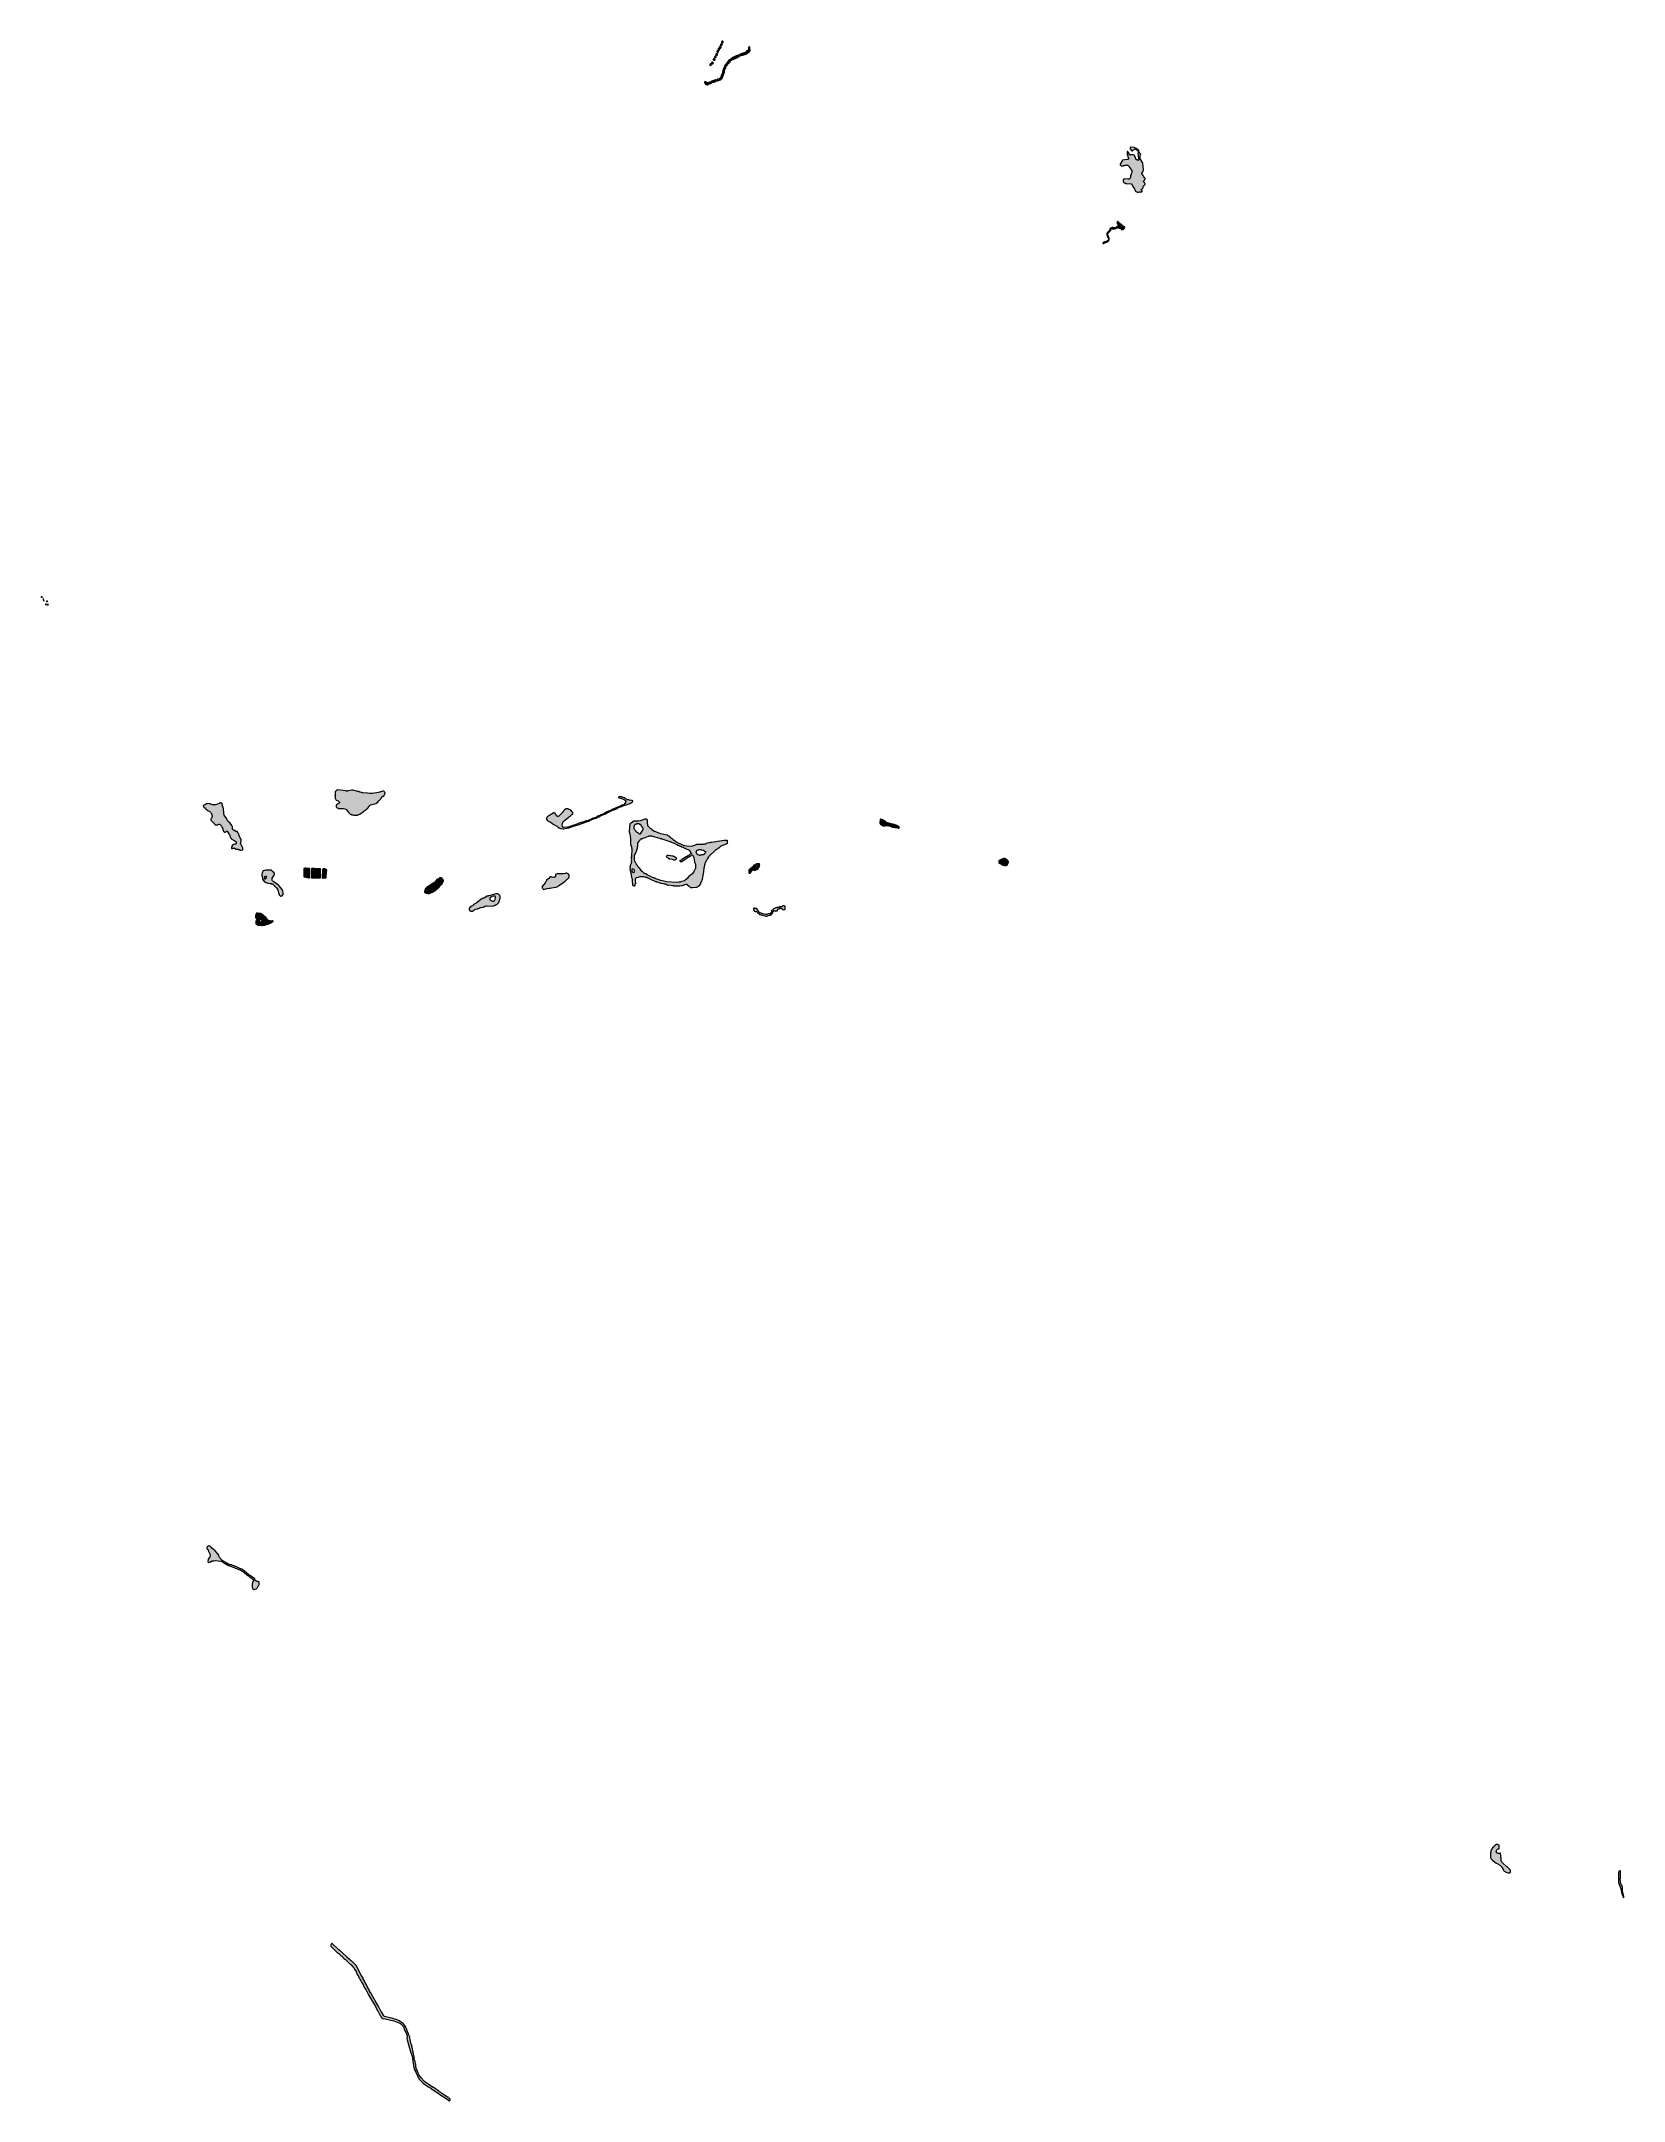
# Model space of a CAD drawing. Header units: inches. Extents: x -493 to 494, y -382 to 902.
import ezdxf

# ---------------------------------------------------------------- set-up
doc = ezdxf.new("R2010")
doc.units = ezdxf.units.IN
doc.header["$MEASUREMENT"] = 0
doc.layers.add('Layer 1', color=7, linetype='Continuous')

msp = doc.modelspace()

# ---------------------------------------------------------------- hatches: boundary and pattern name
at = {"layer": 'Layer 1', "true_color": 0xffffff}
h = msp.add_hatch(color=7, dxfattribs=at)
edge = h.paths.add_edge_path()
edge.add_spline(control_points=[(-69.5, 900.4), (-69.5, 900.4), (-69.2, 900.5), (-69.2, 900.5), (-69.2, 900.5), (-68.9, 900.4), (-68.9, 900.4), (-68.9, 900.4), (-68.6, 900.2), (-68.6, 900.2), (-68.6, 900.2), (-68.7, 899.8), (-68.7, 899.8), (-68.7, 899.8), (-69.1, 899.5), (-69.1, 899.5), (-69.1, 899.5), (-69.5, 899.7), (-69.5, 899.7), (-69.5, 899.7), (-69.8, 900), (-69.8, 900), (-69.8, 900), (-69.5, 900.4), (-69.5, 900.4), (-69.5, 900.4), (-69.5, 900.4), (-69.5, 900.4), (-69.5, 900.4), (-69.5, 900.4), (-69.5, 900.4)], knot_values=[0, 0, 0, 0, 1, 1, 1, 2, 2, 2, 3, 3, 3, 4, 4, 4, 5, 5, 5, 6, 6, 6, 7, 7, 7, 8, 8, 8, 9, 9, 9, 10, 10, 10, 10], degree=3, periodic=1)
h = msp.add_hatch(color=7, dxfattribs=at)
edge = h.paths.add_edge_path()
edge.add_spline(control_points=[(-68.7, 902.1), (-68.7, 902.1), (-68.7, 902.1), (-68.7, 902.1), (-68.7, 902.1), (-68.7, 902.2), (-68.7, 902.2), (-68.7, 902.2), (-68.7, 902.2), (-68.7, 902.2), (-68.7, 902.2), (-68.5, 902.2), (-68.5, 902.2), (-68.5, 902.2), (-68.3, 902.2), (-68.3, 902.2), (-68.3, 902.2), (-68.1, 902.1), (-68.1, 902.1), (-68.1, 902.1), (-68.1, 902), (-68.1, 902), (-68.1, 902), (-68, 901.5), (-68, 901.5), (-68, 901.5), (-68.2, 901.2), (-68.2, 901.2), (-68.2, 901.2), (-68.6, 901.2), (-68.6, 901.2), (-68.6, 901.2), (-69, 901.3), (-69, 901.3), (-69, 901.3), (-69.1, 901.4), (-69.1, 901.4), (-69.1, 901.4), (-69.1, 901.6), (-69.1, 901.6), (-69.1, 901.6), (-69.1, 901.8), (-69.1, 901.8), (-69.1, 901.8), (-69, 902), (-69, 902), (-69, 902), (-68.9, 902.1), (-68.9, 902.1), (-68.9, 902.1), (-68.9, 902.1), (-68.9, 902.1), (-68.9, 902.1), (-68.7, 902.1), (-68.7, 902.1), (-68.7, 902.1), (-68.7, 902.1), (-68.7, 902.1), (-68.7, 902.1), (-68.7, 902.1), (-68.7, 902.1)], knot_values=[0, 0, 0, 0, 1, 1, 1, 2, 2, 2, 3, 3, 3, 4, 4, 4, 5, 5, 5, 6, 6, 6, 7, 7, 7, 8, 8, 8, 9, 9, 9, 10, 10, 10, 11, 11, 11, 12, 12, 12, 13, 13, 13, 14, 14, 14, 15, 15, 15, 16, 16, 16, 17, 17, 17, 18, 18, 18, 19, 19, 19, 20, 20, 20, 20], degree=3, periodic=1)
h = msp.add_hatch(color=7, dxfattribs=at)
edge = h.paths.add_edge_path()
edge.add_spline(control_points=[(-76.1, 887.9), (-76.1, 887.9), (-76.1, 887.9), (-76.1, 887.9), (-76.1, 887.9), (-76.1, 888), (-76.1, 888), (-76.1, 888), (-76.1, 888), (-76.1, 888), (-76.1, 888), (-75.7, 888), (-75.7, 888), (-75.7, 888), (-75.4, 887.7), (-75.4, 887.7), (-75.4, 887.7), (-75.3, 887.3), (-75.3, 887.3), (-75.3, 887.3), (-75.6, 887), (-75.6, 887), (-75.6, 887), (-76, 886.9), (-76, 886.9), (-76, 886.9), (-76.3, 887.2), (-76.3, 887.2), (-76.3, 887.2), (-76.4, 887.6), (-76.4, 887.6), (-76.4, 887.6), (-76.1, 887.9), (-76.1, 887.9), (-76.1, 887.9), (-76.1, 887.9), (-76.1, 887.9), (-76.1, 887.9), (-76.1, 887.9), (-76.1, 887.9)], knot_values=[0, 0, 0, 0, 1, 1, 1, 2, 2, 2, 3, 3, 3, 4, 4, 4, 5, 5, 5, 6, 6, 6, 7, 7, 7, 8, 8, 8, 9, 9, 9, 10, 10, 10, 11, 11, 11, 12, 12, 12, 13, 13, 13, 13], degree=3, periodic=1)
h = msp.add_hatch(color=7, dxfattribs=at)
edge = h.paths.add_edge_path()
edge.add_spline(control_points=[(-74.9, 889.1), (-74.9, 889.1), (-74.9, 889.1), (-74.9, 889.1), (-74.9, 889.1), (-74.9, 889.2), (-74.9, 889.2), (-74.9, 889.2), (-74.9, 889.2), (-74.9, 889.2), (-74.9, 889.2), (-74.6, 889.2), (-74.6, 889.2), (-74.6, 889.2), (-74.3, 889), (-74.3, 889), (-74.3, 889), (-74.1, 888.7), (-74.1, 888.7), (-74.1, 888.7), (-74.2, 888.3), (-74.2, 888.3), (-74.2, 888.3), (-74.5, 888.1), (-74.5, 888.1), (-74.5, 888.1), (-74.9, 888.1), (-74.9, 888.1), (-74.9, 888.1), (-75.3, 888.4), (-75.3, 888.4), (-75.3, 888.4), (-75.3, 888.9), (-75.3, 888.9), (-75.3, 888.9), (-75.2, 888.9), (-75.2, 888.9), (-75.2, 888.9), (-75.1, 889), (-75.1, 889), (-75.1, 889), (-74.9, 889.1), (-74.9, 889.1), (-74.9, 889.1), (-74.9, 889.1), (-74.9, 889.1), (-74.9, 889.1), (-74.9, 889.1), (-74.9, 889.1)], knot_values=[0, 0, 0, 0, 1, 1, 1, 2, 2, 2, 3, 3, 3, 4, 4, 4, 5, 5, 5, 6, 6, 6, 7, 7, 7, 8, 8, 8, 9, 9, 9, 10, 10, 10, 11, 11, 11, 12, 12, 12, 13, 13, 13, 14, 14, 14, 15, 15, 15, 16, 16, 16, 16], degree=3, periodic=1)
h = msp.add_hatch(color=7, dxfattribs=at)
edge = h.paths.add_edge_path()
edge.add_spline(control_points=[(-74, 891.3), (-74, 891.3), (-73.8, 891.4), (-73.8, 891.4), (-73.8, 891.4), (-73.6, 891.4), (-73.6, 891.4), (-73.6, 891.4), (-73.4, 891.4), (-73.4, 891.4), (-73.4, 891.4), (-73.2, 891.3), (-73.2, 891.3), (-73.2, 891.3), (-73, 890.9), (-73, 890.9), (-73, 890.9), (-73.1, 890.6), (-73.1, 890.6), (-73.1, 890.6), (-73.3, 890.3), (-73.3, 890.3), (-73.3, 890.3), (-73.8, 890.3), (-73.8, 890.3), (-73.8, 890.3), (-73.8, 890.3), (-73.8, 890.3), (-73.8, 890.3), (-73.9, 890.4), (-73.9, 890.4), (-73.9, 890.4), (-74, 890.5), (-74, 890.5), (-74, 890.5), (-74.1, 890.6), (-74.1, 890.6), (-74.1, 890.6), (-74.2, 890.8), (-74.2, 890.8), (-74.2, 890.8), (-74.2, 891), (-74.2, 891), (-74.2, 891), (-74.1, 891.1), (-74.1, 891.1), (-74.1, 891.1), (-74, 891.3), (-74, 891.3), (-74, 891.3), (-74, 891.3), (-74, 891.3), (-74, 891.3), (-74, 891.3), (-74, 891.3)], knot_values=[0, 0, 0, 0, 1, 1, 1, 2, 2, 2, 3, 3, 3, 4, 4, 4, 5, 5, 5, 6, 6, 6, 7, 7, 7, 8, 8, 8, 9, 9, 9, 10, 10, 10, 11, 11, 11, 12, 12, 12, 13, 13, 13, 14, 14, 14, 15, 15, 15, 16, 16, 16, 17, 17, 17, 18, 18, 18, 18], degree=3, periodic=1)
h = msp.add_hatch(color=7, dxfattribs=at)
edge = h.paths.add_edge_path()
edge.add_spline(control_points=[(-73.1, 892.8), (-73.1, 892.8), (-72.8, 892.9), (-72.8, 892.9), (-72.8, 892.9), (-72.5, 892.8), (-72.5, 892.8), (-72.5, 892.8), (-72.2, 892.6), (-72.2, 892.6), (-72.2, 892.6), (-72.3, 892.2), (-72.3, 892.2), (-72.3, 892.2), (-72.7, 891.9), (-72.7, 891.9), (-72.7, 891.9), (-73.1, 892), (-73.1, 892), (-73.1, 892), (-73.4, 892.4), (-73.4, 892.4), (-73.4, 892.4), (-73.1, 892.8), (-73.1, 892.8), (-73.1, 892.8), (-73.1, 892.8), (-73.1, 892.8), (-73.1, 892.8), (-73.1, 892.8), (-73.1, 892.8)], knot_values=[0, 0, 0, 0, 1, 1, 1, 2, 2, 2, 3, 3, 3, 4, 4, 4, 5, 5, 5, 6, 6, 6, 7, 7, 7, 8, 8, 8, 9, 9, 9, 10, 10, 10, 10], degree=3, periodic=1)
h = msp.add_hatch(color=7, dxfattribs=at)
edge = h.paths.add_edge_path()
edge.add_spline(control_points=[(-72.4, 894.3), (-72.4, 894.3), (-72.2, 894.4), (-72.2, 894.4), (-72.2, 894.4), (-72, 894.4), (-72, 894.4), (-72, 894.4), (-71.8, 894.4), (-71.8, 894.4), (-71.8, 894.4), (-71.7, 894.3), (-71.7, 894.3), (-71.7, 894.3), (-71.6, 894.2), (-71.6, 894.2), (-71.6, 894.2), (-71.6, 894.1), (-71.6, 894.1), (-71.6, 894.1), (-71.5, 894.1), (-71.5, 894.1), (-71.5, 894.1), (-71.5, 893.7), (-71.5, 893.7), (-71.5, 893.7), (-71.8, 893.4), (-71.8, 893.4), (-71.8, 893.4), (-72.1, 893.3), (-72.1, 893.3), (-72.1, 893.3), (-72.4, 893.3), (-72.4, 893.3), (-72.4, 893.3), (-72.6, 893.5), (-72.6, 893.5), (-72.6, 893.5), (-72.6, 893.8), (-72.6, 893.8), (-72.6, 893.8), (-72.6, 894.1), (-72.6, 894.1), (-72.6, 894.1), (-72.4, 894.3), (-72.4, 894.3), (-72.4, 894.3), (-72.4, 894.3), (-72.4, 894.3), (-72.4, 894.3), (-72.4, 894.3), (-72.4, 894.3)], knot_values=[0, 0, 0, 0, 1, 1, 1, 2, 2, 2, 3, 3, 3, 4, 4, 4, 5, 5, 5, 6, 6, 6, 7, 7, 7, 8, 8, 8, 9, 9, 9, 10, 10, 10, 11, 11, 11, 12, 12, 12, 13, 13, 13, 14, 14, 14, 15, 15, 15, 16, 16, 16, 17, 17, 17, 17], degree=3, periodic=1)
h = msp.add_hatch(color=7, dxfattribs=at)
edge = h.paths.add_edge_path()
edge.add_spline(control_points=[(-71.8, 896.2), (-71.8, 896.2), (-71.6, 896.2), (-71.6, 896.2), (-71.6, 896.2), (-71.4, 896.3), (-71.4, 896.3), (-71.4, 896.3), (-71.1, 896.3), (-71.1, 896.3), (-71.1, 896.3), (-70.9, 896.1), (-70.9, 896.1), (-70.9, 896.1), (-70.9, 895.8), (-70.9, 895.8), (-70.9, 895.8), (-71, 895.6), (-71, 895.6), (-71, 895.6), (-71.1, 895.4), (-71.1, 895.4), (-71.1, 895.4), (-71.2, 895.2), (-71.2, 895.2), (-71.2, 895.2), (-71.6, 895.2), (-71.6, 895.2), (-71.6, 895.2), (-71.9, 895.5), (-71.9, 895.5), (-71.9, 895.5), (-72, 895.8), (-72, 895.8), (-72, 895.8), (-71.8, 896.2), (-71.8, 896.2), (-71.8, 896.2), (-71.8, 896.2), (-71.8, 896.2), (-71.8, 896.2), (-71.8, 896.2), (-71.8, 896.2)], knot_values=[0, 0, 0, 0, 1, 1, 1, 2, 2, 2, 3, 3, 3, 4, 4, 4, 5, 5, 5, 6, 6, 6, 7, 7, 7, 8, 8, 8, 9, 9, 9, 10, 10, 10, 11, 11, 11, 12, 12, 12, 13, 13, 13, 14, 14, 14, 14], degree=3, periodic=1)
h = msp.add_hatch(color=7, dxfattribs=at)
edge = h.paths.add_edge_path()
edge.add_spline(control_points=[(-70.9, 897.6), (-70.9, 897.6), (-70.9, 897.6), (-70.9, 897.6), (-70.9, 897.6), (-70.9, 897.6), (-70.9, 897.6), (-70.9, 897.6), (-70.9, 897.7), (-70.9, 897.7), (-70.9, 897.7), (-70.6, 897.7), (-70.6, 897.7), (-70.6, 897.7), (-70.3, 897.5), (-70.3, 897.5), (-70.3, 897.5), (-70.1, 897.2), (-70.1, 897.2), (-70.1, 897.2), (-70.2, 896.8), (-70.2, 896.8), (-70.2, 896.8), (-70.5, 896.6), (-70.5, 896.6), (-70.5, 896.6), (-70.9, 896.6), (-70.9, 896.6), (-70.9, 896.6), (-71.2, 896.9), (-71.2, 896.9), (-71.2, 896.9), (-71.2, 897.3), (-71.2, 897.3), (-71.2, 897.3), (-71.2, 897.4), (-71.2, 897.4), (-71.2, 897.4), (-71.1, 897.5), (-71.1, 897.5), (-71.1, 897.5), (-71.1, 897.6), (-71.1, 897.6), (-71.1, 897.6), (-71.1, 897.6), (-71.1, 897.6), (-71.1, 897.6), (-71, 897.6), (-71, 897.6), (-71, 897.6), (-70.9, 897.6), (-70.9, 897.6), (-70.9, 897.6), (-70.9, 897.6), (-70.9, 897.6), (-70.9, 897.6), (-70.9, 897.6), (-70.9, 897.6)], knot_values=[0, 0, 0, 0, 1, 1, 1, 2, 2, 2, 3, 3, 3, 4, 4, 4, 5, 5, 5, 6, 6, 6, 7, 7, 7, 8, 8, 8, 9, 9, 9, 10, 10, 10, 11, 11, 11, 12, 12, 12, 13, 13, 13, 14, 14, 14, 15, 15, 15, 16, 16, 16, 17, 17, 17, 18, 18, 18, 19, 19, 19, 19], degree=3, periodic=1)
h = msp.add_hatch(color=7, dxfattribs=at)
edge = h.paths.add_edge_path()
edge.add_spline(control_points=[(-67.1, 886.7), (-67.1, 886.7), (-67.1, 886.7), (-67.1, 886.7), (-67.1, 886.7), (-67.1, 886.7), (-67.1, 886.7), (-67.1, 886.7), (-67.1, 886.8), (-67.1, 886.8), (-67.1, 886.8), (-66.6, 886.8), (-66.6, 886.8), (-66.6, 886.8), (-66.3, 886.6), (-66.3, 886.6), (-66.3, 886.6), (-66.3, 886.2), (-66.3, 886.2), (-66.3, 886.2), (-66.4, 885.7), (-66.4, 885.7), (-66.4, 885.7), (-66.4, 885.7), (-66.4, 885.7), (-66.4, 885.7), (-66.3, 885.5), (-66.3, 885.5), (-66.3, 885.5), (-66.4, 885.5), (-66.4, 885.5), (-66.4, 885.5), (-66.4, 885.4), (-66.4, 885.4), (-66.4, 885.4), (-66.6, 885.2), (-66.6, 885.2), (-66.6, 885.2), (-66.7, 885.1), (-66.7, 885.1), (-66.7, 885.1), (-66.7, 885), (-66.7, 885), (-66.7, 885), (-66.7, 884.9), (-66.7, 884.9), (-66.7, 884.9), (-66.7, 884.9), (-66.7, 884.9), (-66.7, 884.9), (-66.9, 884.5), (-66.9, 884.5), (-66.9, 884.5), (-67.2, 882.9), (-67.2, 882.9), (-67.2, 882.9), (-68.3, 880.1), (-68.3, 880.1), (-68.3, 880.1), (-68.3, 879.8), (-68.3, 879.8), (-68.3, 879.8), (-68.4, 879.7), (-68.4, 879.7), (-68.4, 879.7), (-68.4, 879.6), (-68.4, 879.6), (-68.4, 879.6), (-68.5, 879.5), (-68.5, 879.5), (-68.5, 879.5), (-68.6, 879.5), (-68.6, 879.5), (-68.6, 879.5), (-68.7, 878.8), (-68.7, 878.8), (-68.7, 878.8), (-68.8, 878.7), (-68.8, 878.7), (-68.8, 878.7), (-68.9, 878.7), (-68.9, 878.7), (-68.9, 878.7), (-69.2, 878.7), (-69.2, 878.7), (-69.2, 878.7), (-69.4, 878.6), (-69.4, 878.6), (-69.4, 878.6), (-69.5, 878.5), (-69.5, 878.5), (-69.5, 878.5), (-69.6, 878.3), (-69.6, 878.3), (-69.6, 878.3), (-69.6, 878.2), (-69.6, 878.2), (-69.6, 878.2), (-69.6, 878.1), (-69.6, 878.1), (-69.6, 878.1), (-69.9, 877.9), (-69.9, 877.9), (-69.9, 877.9), (-70.2, 877.9), (-70.2, 877.9), (-70.2, 877.9), (-70.5, 878.1), (-70.5, 878.1), (-70.5, 878.1), (-70.6, 878.5), (-70.6, 878.5), (-70.6, 878.5), (-70.5, 878.7), (-70.5, 878.7), (-70.5, 878.7), (-70.5, 878.8), (-70.5, 878.8), (-70.5, 878.8), (-70.4, 878.9), (-70.4, 878.9), (-70.4, 878.9), (-70.3, 878.9), (-70.3, 878.9), (-70.3, 878.9), (-70.1, 878.9), (-70.1, 878.9), (-70.1, 878.9), (-69.9, 878.9), (-69.9, 878.9), (-69.9, 878.9), (-69.7, 878.9), (-69.7, 878.9), (-69.7, 878.9), (-69.8, 879), (-69.8, 879), (-69.8, 879), (-69.7, 879.3), (-69.7, 879.3), (-69.7, 879.3), (-69.3, 880.5), (-69.3, 880.5), (-69.3, 880.5), (-69.3, 880.5), (-69.3, 880.5), (-69.3, 880.5), (-69.3, 880.5), (-69.3, 880.5), (-69.3, 880.5), (-69.2, 880.6), (-69.2, 880.6), (-69.2, 880.6), (-69.2, 880.6), (-69.2, 880.6), (-69.2, 880.6), (-69.2, 880.7), (-69.2, 880.7), (-69.2, 880.7), (-68.7, 882.1), (-68.7, 882.1), (-68.7, 882.1), (-68.5, 882.5), (-68.5, 882.5), (-68.5, 882.5), (-68.5, 882.6), (-68.5, 882.6), (-68.5, 882.6), (-68.5, 882.7), (-68.5, 882.7), (-68.5, 882.7), (-68.5, 882.7), (-68.5, 882.7), (-68.5, 882.7), (-68.4, 882.9), (-68.4, 882.9), (-68.4, 882.9), (-67.8, 885.2), (-67.8, 885.2), (-67.8, 885.2), (-67.2, 886.4), (-67.2, 886.4), (-67.2, 886.4), (-67.2, 886.5), (-67.2, 886.5), (-67.2, 886.5), (-67.2, 886.6), (-67.2, 886.6), (-67.2, 886.6), (-67.2, 886.6), (-67.2, 886.6), (-67.2, 886.6), (-67.1, 886.7), (-67.1, 886.7), (-67.1, 886.7), (-67.1, 886.7), (-67.1, 886.7), (-67.1, 886.7), (-67.1, 886.7), (-67.1, 886.7)], knot_values=[0, 0, 0, 0, 1, 1, 1, 2, 2, 2, 3, 3, 3, 4, 4, 4, 5, 5, 5, 6, 6, 6, 7, 7, 7, 8, 8, 8, 9, 9, 9, 10, 10, 10, 11, 11, 11, 12, 12, 12, 13, 13, 13, 14, 14, 14, 15, 15, 15, 16, 16, 16, 17, 17, 17, 18, 18, 18, 19, 19, 19, 20, 20, 20, 21, 21, 21, 22, 22, 22, 23, 23, 23, 24, 24, 24, 25, 25, 25, 26, 26, 26, 27, 27, 27, 28, 28, 28, 29, 29, 29, 30, 30, 30, 31, 31, 31, 32, 32, 32, 33, 33, 33, 34, 34, 34, 35, 35, 35, 36, 36, 36, 37, 37, 37, 38, 38, 38, 39, 39, 39, 40, 40, 40, 41, 41, 41, 42, 42, 42, 43, 43, 43, 44, 44, 44, 45, 45, 45, 46, 46, 46, 47, 47, 47, 48, 48, 48, 49, 49, 49, 50, 50, 50, 51, 51, 51, 52, 52, 52, 53, 53, 53, 54, 54, 54, 55, 55, 55, 56, 56, 56, 57, 57, 57, 58, 58, 58, 59, 59, 59, 60, 60, 60, 61, 61, 61, 62, 62, 62, 63, 63, 63, 64, 64, 64, 65, 65, 65, 66, 66, 66, 66], degree=3, periodic=1)
h = msp.add_hatch(color=7, dxfattribs=at)
edge = h.paths.add_edge_path()
edge.add_spline(control_points=[(-70.1, 898.8), (-70.1, 898.8), (-70, 898.9), (-70, 898.9), (-70, 898.9), (-70, 898.9), (-70, 898.9), (-70, 898.9), (-69.9, 898.9), (-69.9, 898.9), (-69.9, 898.9), (-69.9, 898.9), (-69.9, 898.9), (-69.9, 898.9), (-69.7, 898.9), (-69.7, 898.9), (-69.7, 898.9), (-69.6, 898.8), (-69.6, 898.8), (-69.6, 898.8), (-69.4, 898.7), (-69.4, 898.7), (-69.4, 898.7), (-69.3, 898.5), (-69.3, 898.5), (-69.3, 898.5), (-69.3, 898.3), (-69.3, 898.3), (-69.3, 898.3), (-69.4, 898.1), (-69.4, 898.1), (-69.4, 898.1), (-69.5, 898), (-69.5, 898), (-69.5, 898), (-69.5, 897.9), (-69.5, 897.9), (-69.5, 897.9), (-69.7, 897.8), (-69.7, 897.8), (-69.7, 897.8), (-70, 897.9), (-70, 897.9), (-70, 897.9), (-70.2, 897.9), (-70.2, 897.9), (-70.2, 897.9), (-70.4, 898.1), (-70.4, 898.1), (-70.4, 898.1), (-70.4, 898.2), (-70.4, 898.2), (-70.4, 898.2), (-70.4, 898.4), (-70.4, 898.4), (-70.4, 898.4), (-70.4, 898.6), (-70.4, 898.6), (-70.4, 898.6), (-70.4, 898.7), (-70.4, 898.7), (-70.4, 898.7), (-70.3, 898.8), (-70.3, 898.8), (-70.3, 898.8), (-70.2, 898.8), (-70.2, 898.8), (-70.2, 898.8), (-70.2, 898.8), (-70.2, 898.8), (-70.2, 898.8), (-70.1, 898.8), (-70.1, 898.8), (-70.1, 898.8), (-70.1, 898.8), (-70.1, 898.8), (-70.1, 898.8), (-70.1, 898.8), (-70.1, 898.8)], knot_values=[0, 0, 0, 0, 1, 1, 1, 2, 2, 2, 3, 3, 3, 4, 4, 4, 5, 5, 5, 6, 6, 6, 7, 7, 7, 8, 8, 8, 9, 9, 9, 10, 10, 10, 11, 11, 11, 12, 12, 12, 13, 13, 13, 14, 14, 14, 15, 15, 15, 16, 16, 16, 17, 17, 17, 18, 18, 18, 19, 19, 19, 20, 20, 20, 21, 21, 21, 22, 22, 22, 23, 23, 23, 24, 24, 24, 25, 25, 25, 26, 26, 26, 26], degree=3, periodic=1)
h = msp.add_hatch(color=7, dxfattribs=at)
edge = h.paths.add_edge_path()
edge.add_spline(control_points=[(-66.4, 887.7), (-66.4, 887.7), (-66.4, 887.7), (-66.4, 887.7), (-66.4, 887.7), (-66.4, 887.8), (-66.4, 887.8), (-66.4, 887.8), (-66.4, 887.8), (-66.4, 887.8), (-66.4, 887.8), (-66.1, 887.9), (-66.1, 887.9), (-66.1, 887.9), (-65.9, 887.8), (-65.9, 887.8), (-65.9, 887.8), (-65.7, 887.8), (-65.7, 887.8), (-65.7, 887.8), (-65.6, 887.6), (-65.6, 887.6), (-65.6, 887.6), (-65.6, 887.1), (-65.6, 887.1), (-65.6, 887.1), (-65.8, 886.9), (-65.8, 886.9), (-65.8, 886.9), (-66.2, 886.8), (-66.2, 886.8), (-66.2, 886.8), (-66.6, 886.9), (-66.6, 886.9), (-66.6, 886.9), (-66.6, 886.9), (-66.6, 886.9), (-66.6, 886.9), (-66.7, 887.1), (-66.7, 887.1), (-66.7, 887.1), (-66.7, 887.1), (-66.7, 887.1), (-66.7, 887.1), (-66.7, 887.2), (-66.7, 887.2), (-66.7, 887.2), (-66.7, 887.4), (-66.7, 887.4), (-66.7, 887.4), (-66.6, 887.6), (-66.6, 887.6), (-66.6, 887.6), (-66.4, 887.7), (-66.4, 887.7), (-66.4, 887.7), (-66.4, 887.7), (-66.4, 887.7), (-66.4, 887.7), (-66.4, 887.7), (-66.4, 887.7)], knot_values=[0, 0, 0, 0, 1, 1, 1, 2, 2, 2, 3, 3, 3, 4, 4, 4, 5, 5, 5, 6, 6, 6, 7, 7, 7, 8, 8, 8, 9, 9, 9, 10, 10, 10, 11, 11, 11, 12, 12, 12, 13, 13, 13, 14, 14, 14, 15, 15, 15, 16, 16, 16, 17, 17, 17, 18, 18, 18, 19, 19, 19, 20, 20, 20, 20], degree=3, periodic=1)
h = msp.add_hatch(color=7, dxfattribs=at)
edge = h.paths.add_edge_path()
edge.add_spline(control_points=[(-64.3, 890.4), (-64.3, 890.4), (-64.3, 890.4), (-64.3, 890.4), (-64.3, 890.4), (-64, 890.5), (-64, 890.5), (-64, 890.5), (-63.7, 890.4), (-63.7, 890.4), (-63.7, 890.4), (-63.5, 890.3), (-63.5, 890.3), (-63.5, 890.3), (-63.5, 889.8), (-63.5, 889.8), (-63.5, 889.8), (-63.7, 889.4), (-63.7, 889.4), (-63.7, 889.4), (-64.2, 888.9), (-64.2, 888.9), (-64.2, 888.9), (-64.3, 888.6), (-64.3, 888.6), (-64.3, 888.6), (-64.4, 888.5), (-64.4, 888.5), (-64.4, 888.5), (-64.6, 888.3), (-64.6, 888.3), (-64.6, 888.3), (-64.6, 888.3), (-64.6, 888.3), (-64.6, 888.3), (-64.7, 888.3), (-64.7, 888.3), (-64.7, 888.3), (-64.8, 888.2), (-64.8, 888.2), (-64.8, 888.2), (-64.8, 888.2), (-64.8, 888.2), (-64.8, 888.2), (-64.8, 888.1), (-64.8, 888.1), (-64.8, 888.1), (-64.8, 888), (-64.8, 888), (-64.8, 888), (-65, 887.9), (-65, 887.9), (-65, 887.9), (-65.2, 887.8), (-65.2, 887.8), (-65.2, 887.8), (-65.4, 887.8), (-65.4, 887.8), (-65.4, 887.8), (-65.6, 887.8), (-65.6, 887.8), (-65.6, 887.8), (-65.6, 887.9), (-65.6, 887.9), (-65.6, 887.9), (-65.8, 888), (-65.8, 888), (-65.8, 888), (-65.8, 888), (-65.8, 888), (-65.8, 888), (-65.8, 888.4), (-65.8, 888.4), (-65.8, 888.4), (-65.7, 888.7), (-65.7, 888.7), (-65.7, 888.7), (-64.5, 890.3), (-64.5, 890.3), (-64.5, 890.3), (-64.4, 890.3), (-64.4, 890.3), (-64.4, 890.3), (-64.3, 890.4), (-64.3, 890.4), (-64.3, 890.4), (-64.3, 890.4), (-64.3, 890.4), (-64.3, 890.4), (-64.3, 890.4), (-64.3, 890.4)], knot_values=[0, 0, 0, 0, 1, 1, 1, 2, 2, 2, 3, 3, 3, 4, 4, 4, 5, 5, 5, 6, 6, 6, 7, 7, 7, 8, 8, 8, 9, 9, 9, 10, 10, 10, 11, 11, 11, 12, 12, 12, 13, 13, 13, 14, 14, 14, 15, 15, 15, 16, 16, 16, 17, 17, 17, 18, 18, 18, 19, 19, 19, 20, 20, 20, 21, 21, 21, 22, 22, 22, 23, 23, 23, 24, 24, 24, 25, 25, 25, 26, 26, 26, 27, 27, 27, 28, 28, 28, 29, 29, 29, 30, 30, 30, 30], degree=3, periodic=1)
h = msp.add_hatch(color=7, dxfattribs=at)
edge = h.paths.add_edge_path()
edge.add_spline(control_points=[(-58.6, 893.4), (-58.6, 893.4), (-58.6, 893.4), (-58.6, 893.4), (-58.6, 893.4), (-58.6, 893.5), (-58.6, 893.5), (-58.6, 893.5), (-58.6, 893.5), (-58.6, 893.5), (-58.6, 893.5), (-58.3, 893.5), (-58.3, 893.5), (-58.3, 893.5), (-58, 893.4), (-58, 893.4), (-58, 893.4), (-57.9, 893.1), (-57.9, 893.1), (-57.9, 893.1), (-58, 892.7), (-58, 892.7), (-58, 892.7), (-58.1, 892.6), (-58.1, 892.6), (-58.1, 892.6), (-58.2, 892.5), (-58.2, 892.5), (-58.2, 892.5), (-58.3, 892.5), (-58.3, 892.5), (-58.3, 892.5), (-58.5, 892.5), (-58.5, 892.5), (-58.5, 892.5), (-58.6, 892.6), (-58.6, 892.6), (-58.6, 892.6), (-58.7, 892.6), (-58.7, 892.6), (-58.7, 892.6), (-58.7, 892.6), (-58.7, 892.6), (-58.7, 892.6), (-58.9, 892.3), (-58.9, 892.3), (-58.9, 892.3), (-59, 892.2), (-59, 892.2), (-59, 892.2), (-59.1, 892.1), (-59.1, 892.1), (-59.1, 892.1), (-59.3, 892.1), (-59.3, 892.1), (-59.3, 892.1), (-59.4, 892), (-59.4, 892), (-59.4, 892), (-59.5, 891.9), (-59.5, 891.9), (-59.5, 891.9), (-59.6, 891.8), (-59.6, 891.8), (-59.6, 891.8), (-59.7, 891.8), (-59.7, 891.8), (-59.7, 891.8), (-60, 891.8), (-60, 891.8), (-60, 891.8), (-60.1, 891.7), (-60.1, 891.7), (-60.1, 891.7), (-60.2, 891.7), (-60.2, 891.7), (-60.2, 891.7), (-60.4, 891.5), (-60.4, 891.5), (-60.4, 891.5), (-60.5, 891.4), (-60.5, 891.4), (-60.5, 891.4), (-60.7, 891.4), (-60.7, 891.4), (-60.7, 891.4), (-60.9, 891.3), (-60.9, 891.3), (-60.9, 891.3), (-61.1, 891.3), (-61.1, 891.3), (-61.1, 891.3), (-61.2, 891.2), (-61.2, 891.2), (-61.2, 891.2), (-61.4, 891.1), (-61.4, 891.1), (-61.4, 891.1), (-61.5, 891), (-61.5, 891), (-61.5, 891), (-61.5, 891), (-61.5, 891), (-61.5, 891), (-61.7, 891), (-61.7, 891), (-61.7, 891), (-61.7, 891), (-61.7, 891), (-61.7, 891), (-61.8, 890.9), (-61.8, 890.9), (-61.8, 890.9), (-61.9, 890.9), (-61.9, 890.9), (-61.9, 890.9), (-62.1, 890.8), (-62.1, 890.8), (-62.1, 890.8), (-62.2, 890.8), (-62.2, 890.8), (-62.2, 890.8), (-62.2, 890.7), (-62.2, 890.7), (-62.2, 890.7), (-62.2, 890.7), (-62.2, 890.7), (-62.2, 890.7), (-62.2, 890.7), (-62.2, 890.7), (-62.2, 890.7), (-62.3, 890.7), (-62.3, 890.7), (-62.3, 890.7), (-62.5, 890.8), (-62.5, 890.8), (-62.5, 890.8), (-62.5, 890.8), (-62.5, 890.8), (-62.5, 890.8), (-62.6, 890.7), (-62.6, 890.7), (-62.6, 890.7), (-62.7, 890.5), (-62.7, 890.5), (-62.7, 890.5), (-62.8, 890.3), (-62.8, 890.3), (-62.8, 890.3), (-63, 890.3), (-63, 890.3), (-63, 890.3), (-63.2, 890.3), (-63.2, 890.3), (-63.2, 890.3), (-63.5, 890.4), (-63.5, 890.4), (-63.5, 890.4), (-63.7, 890.6), (-63.7, 890.6), (-63.7, 890.6), (-63.7, 890.9), (-63.7, 890.9), (-63.7, 890.9), (-63.7, 890.9), (-63.7, 890.9), (-63.7, 890.9), (-63.5, 891.1), (-63.5, 891.1), (-63.5, 891.1), (-63.3, 891.3), (-63.3, 891.3), (-63.3, 891.3), (-63.3, 891.3), (-63.3, 891.3), (-63.3, 891.3), (-63.2, 891.3), (-63.2, 891.3), (-63.2, 891.3), (-63.1, 891.3), (-63.1, 891.3), (-63.1, 891.3), (-63, 891.2), (-63, 891.2), (-63, 891.2), (-63, 891.2), (-63, 891.2), (-63, 891.2), (-62.9, 891.3), (-62.9, 891.3), (-62.9, 891.3), (-62.8, 891.6), (-62.8, 891.6), (-62.8, 891.6), (-62.7, 891.7), (-62.7, 891.7), (-62.7, 891.7), (-62.2, 892), (-62.2, 892), (-62.2, 892), (-61.9, 892.1), (-61.9, 892.1), (-61.9, 892.1), (-59.8, 893.1), (-59.8, 893.1), (-59.8, 893.1), (-59.5, 893.1), (-59.5, 893.1), (-59.5, 893.1), (-59.2, 893.1), (-59.2, 893.1), (-59.2, 893.1), (-59.1, 893.1), (-59.1, 893.1), (-59.1, 893.1), (-59.1, 893), (-59.1, 893), (-59.1, 893), (-59, 893), (-59, 893), (-59, 893), (-58.9, 893), (-58.9, 893), (-58.9, 893), (-58.9, 893.1), (-58.9, 893.1), (-58.9, 893.1), (-58.8, 893.2), (-58.8, 893.2), (-58.8, 893.2), (-58.8, 893.4), (-58.8, 893.4), (-58.8, 893.4), (-58.6, 893.4), (-58.6, 893.4), (-58.6, 893.4), (-58.6, 893.4), (-58.6, 893.4), (-58.6, 893.4), (-58.6, 893.4), (-58.6, 893.4)], knot_values=[0, 0, 0, 0, 1, 1, 1, 2, 2, 2, 3, 3, 3, 4, 4, 4, 5, 5, 5, 6, 6, 6, 7, 7, 7, 8, 8, 8, 9, 9, 9, 10, 10, 10, 11, 11, 11, 12, 12, 12, 13, 13, 13, 14, 14, 14, 15, 15, 15, 16, 16, 16, 17, 17, 17, 18, 18, 18, 19, 19, 19, 20, 20, 20, 21, 21, 21, 22, 22, 22, 23, 23, 23, 24, 24, 24, 25, 25, 25, 26, 26, 26, 27, 27, 27, 28, 28, 28, 29, 29, 29, 30, 30, 30, 31, 31, 31, 32, 32, 32, 33, 33, 33, 34, 34, 34, 35, 35, 35, 36, 36, 36, 37, 37, 37, 38, 38, 38, 39, 39, 39, 40, 40, 40, 41, 41, 41, 42, 42, 42, 43, 43, 43, 44, 44, 44, 45, 45, 45, 46, 46, 46, 47, 47, 47, 48, 48, 48, 49, 49, 49, 50, 50, 50, 51, 51, 51, 52, 52, 52, 53, 53, 53, 54, 54, 54, 55, 55, 55, 56, 56, 56, 57, 57, 57, 58, 58, 58, 59, 59, 59, 60, 60, 60, 61, 61, 61, 62, 62, 62, 63, 63, 63, 64, 64, 64, 65, 65, 65, 66, 66, 66, 67, 67, 67, 68, 68, 68, 69, 69, 69, 70, 70, 70, 71, 71, 71, 72, 72, 72, 73, 73, 73, 74, 74, 74, 75, 75, 75, 76, 76, 76, 77, 77, 77, 78, 78, 78, 79, 79, 79, 80, 80, 80, 80], degree=3, periodic=1)
h = msp.add_hatch(color=7, dxfattribs=at)
edge = h.paths.add_edge_path()
edge.add_spline(control_points=[(-52.1, 898.5), (-52.1, 898.5), (-52, 898.6), (-52, 898.6), (-52, 898.6), (-51.9, 898.6), (-51.9, 898.6), (-51.9, 898.6), (-51.7, 898.7), (-51.7, 898.7), (-51.7, 898.7), (-51.5, 898.6), (-51.5, 898.6), (-51.5, 898.6), (-51.4, 898.5), (-51.4, 898.5), (-51.4, 898.5), (-51.4, 898.2), (-51.4, 898.2), (-51.4, 898.2), (-51.3, 897.6), (-51.3, 897.6), (-51.3, 897.6), (-51.2, 896.6), (-51.2, 896.6), (-51.2, 896.6), (-51.2, 896.4), (-51.2, 896.4), (-51.2, 896.4), (-51.4, 896.1), (-51.4, 896.1), (-51.4, 896.1), (-53.4, 894.4), (-53.4, 894.4), (-53.4, 894.4), (-53.5, 894.4), (-53.5, 894.4), (-53.5, 894.4), (-53.7, 894.3), (-53.7, 894.3), (-53.7, 894.3), (-53.8, 894.3), (-53.8, 894.3), (-53.8, 894.3), (-53.8, 894.2), (-53.8, 894.2), (-53.8, 894.2), (-53.8, 894.1), (-53.8, 894.1), (-53.8, 894.1), (-53.9, 894.1), (-53.9, 894.1), (-53.9, 894.1), (-53.9, 894.1), (-53.9, 894.1), (-53.9, 894.1), (-54, 894.1), (-54, 894.1), (-54, 894.1), (-54.1, 894.1), (-54.1, 894.1), (-54.1, 894.1), (-54.2, 894), (-54.2, 894), (-54.2, 894), (-54.3, 893.9), (-54.3, 893.9), (-54.3, 893.9), (-55.8, 893.6), (-55.8, 893.6), (-55.8, 893.6), (-56.8, 893.2), (-56.8, 893.2), (-56.8, 893.2), (-57.3, 893.1), (-57.3, 893.1), (-57.3, 893.1), (-57.7, 893.3), (-57.7, 893.3), (-57.7, 893.3), (-57.7, 893.4), (-57.7, 893.4), (-57.7, 893.4), (-57.7, 893.6), (-57.7, 893.6), (-57.7, 893.6), (-57.7, 893.8), (-57.7, 893.8), (-57.7, 893.8), (-57.7, 894), (-57.7, 894), (-57.7, 894), (-57.5, 894.1), (-57.5, 894.1), (-57.5, 894.1), (-56.8, 894.4), (-56.8, 894.4), (-56.8, 894.4), (-56.5, 894.6), (-56.5, 894.6), (-56.5, 894.6), (-56.3, 894.6), (-56.3, 894.6), (-56.3, 894.6), (-55.5, 894.7), (-55.5, 894.7), (-55.5, 894.7), (-55.4, 894.7), (-55.4, 894.7), (-55.4, 894.7), (-55.4, 894.8), (-55.4, 894.8), (-55.4, 894.8), (-55.3, 894.8), (-55.3, 894.8), (-55.3, 894.8), (-54.9, 894.9), (-54.9, 894.9), (-54.9, 894.9), (-54.6, 895), (-54.6, 895), (-54.6, 895), (-54.3, 895.1), (-54.3, 895.1), (-54.3, 895.1), (-54, 895.3), (-54, 895.3), (-54, 895.3), (-53.4, 895.9), (-53.4, 895.9), (-53.4, 895.9), (-52.4, 896.6), (-52.4, 896.6), (-52.4, 896.6), (-52.3, 896.8), (-52.3, 896.8), (-52.3, 896.8), (-52.2, 897.3), (-52.2, 897.3), (-52.2, 897.3), (-52.3, 897.8), (-52.3, 897.8), (-52.3, 897.8), (-52.3, 898.2), (-52.3, 898.2), (-52.3, 898.2), (-52.1, 898.5), (-52.1, 898.5), (-52.1, 898.5), (-52.1, 898.5), (-52.1, 898.5), (-52.1, 898.5), (-52.1, 898.5), (-52.1, 898.5)], knot_values=[0, 0, 0, 0, 1, 1, 1, 2, 2, 2, 3, 3, 3, 4, 4, 4, 5, 5, 5, 6, 6, 6, 7, 7, 7, 8, 8, 8, 9, 9, 9, 10, 10, 10, 11, 11, 11, 12, 12, 12, 13, 13, 13, 14, 14, 14, 15, 15, 15, 16, 16, 16, 17, 17, 17, 18, 18, 18, 19, 19, 19, 20, 20, 20, 21, 21, 21, 22, 22, 22, 23, 23, 23, 24, 24, 24, 25, 25, 25, 26, 26, 26, 27, 27, 27, 28, 28, 28, 29, 29, 29, 30, 30, 30, 31, 31, 31, 32, 32, 32, 33, 33, 33, 34, 34, 34, 35, 35, 35, 36, 36, 36, 37, 37, 37, 38, 38, 38, 39, 39, 39, 40, 40, 40, 41, 41, 41, 42, 42, 42, 43, 43, 43, 44, 44, 44, 45, 45, 45, 46, 46, 46, 47, 47, 47, 48, 48, 48, 49, 49, 49, 50, 50, 50, 51, 51, 51, 51], degree=3, periodic=1)
h = msp.add_hatch(color=7, dxfattribs=at)
edge = h.paths.add_edge_path()
edge.add_spline(control_points=[(-73.1, 878), (-73.1, 878), (-73.1, 878), (-73.1, 878), (-73.1, 878), (-73.1, 878), (-73.1, 878), (-73.1, 878), (-73.1, 878.1), (-73.1, 878.1), (-73.1, 878.1), (-73, 878.1), (-73, 878.1), (-73, 878.1), (-72.8, 878.1), (-72.8, 878.1), (-72.8, 878.1), (-72.6, 878), (-72.6, 878), (-72.6, 878), (-72.5, 877.9), (-72.5, 877.9), (-72.5, 877.9), (-72.4, 877.8), (-72.4, 877.8), (-72.4, 877.8), (-72.4, 877.7), (-72.4, 877.7), (-72.4, 877.7), (-72.3, 877.5), (-72.3, 877.5), (-72.3, 877.5), (-72.3, 877.4), (-72.3, 877.4), (-72.3, 877.4), (-72.4, 877.2), (-72.4, 877.2), (-72.4, 877.2), (-72.5, 877.2), (-72.5, 877.2), (-72.5, 877.2), (-72.8, 877), (-72.8, 877), (-72.8, 877), (-72.9, 876.9), (-72.9, 876.9), (-72.9, 876.9), (-73, 876.9), (-73, 876.9), (-73, 876.9), (-73.3, 876.9), (-73.3, 876.9), (-73.3, 876.9), (-73.3, 876.9), (-73.3, 876.9), (-73.3, 876.9), (-73.4, 876.9), (-73.4, 876.9), (-73.4, 876.9), (-73.6, 876.7), (-73.6, 876.7), (-73.6, 876.7), (-73.7, 876.7), (-73.7, 876.7), (-73.7, 876.7), (-74.6, 876.4), (-74.6, 876.4), (-74.6, 876.4), (-75.5, 876), (-75.5, 876), (-75.5, 876), (-77.3, 875.3), (-77.3, 875.3), (-77.3, 875.3), (-77.8, 875.1), (-77.8, 875.1), (-77.8, 875.1), (-78.2, 875.1), (-78.2, 875.1), (-78.2, 875.1), (-78.5, 875.2), (-78.5, 875.2), (-78.5, 875.2), (-78.8, 875.3), (-78.8, 875.3), (-78.8, 875.3), (-79.1, 875.5), (-79.1, 875.5), (-79.1, 875.5), (-79.3, 875.7), (-79.3, 875.7), (-79.3, 875.7), (-79.5, 876.1), (-79.5, 876.1), (-79.5, 876.1), (-79.6, 876.5), (-79.6, 876.5), (-79.6, 876.5), (-79.6, 876.7), (-79.6, 876.7), (-79.6, 876.7), (-79.4, 876.9), (-79.4, 876.9), (-79.4, 876.9), (-79.3, 876.9), (-79.3, 876.9), (-79.3, 876.9), (-79, 876.9), (-79, 876.9), (-79, 876.9), (-78.9, 876.9), (-78.9, 876.9), (-78.9, 876.9), (-78.7, 876.8), (-78.7, 876.8), (-78.7, 876.8), (-78.5, 876.5), (-78.5, 876.5), (-78.5, 876.5), (-78.3, 876.4), (-78.3, 876.4), (-78.3, 876.4), (-78.1, 876.3), (-78.1, 876.3), (-78.1, 876.3), (-78, 876.2), (-78, 876.2), (-78, 876.2), (-77.8, 876.3), (-77.8, 876.3), (-77.8, 876.3), (-77.1, 876.5), (-77.1, 876.5), (-77.1, 876.5), (-75.8, 876.9), (-75.8, 876.9), (-75.8, 876.9), (-75.1, 877.2), (-75.1, 877.2), (-75.1, 877.2), (-75, 877.3), (-75, 877.3), (-75, 877.3), (-74.8, 877.3), (-74.8, 877.3), (-74.8, 877.3), (-74.7, 877.3), (-74.7, 877.3), (-74.7, 877.3), (-74.7, 877.4), (-74.7, 877.4), (-74.7, 877.4), (-74.6, 877.5), (-74.6, 877.5), (-74.6, 877.5), (-74.5, 877.5), (-74.5, 877.5), (-74.5, 877.5), (-74.4, 877.6), (-74.4, 877.6), (-74.4, 877.6), (-74.3, 877.5), (-74.3, 877.5), (-74.3, 877.5), (-74.2, 877.5), (-74.2, 877.5), (-74.2, 877.5), (-73.4, 877.9), (-73.4, 877.9), (-73.4, 877.9), (-73.1, 878), (-73.1, 878), (-73.1, 878), (-73.1, 878), (-73.1, 878), (-73.1, 878), (-73.1, 878), (-73.1, 878)], knot_values=[0, 0, 0, 0, 1, 1, 1, 2, 2, 2, 3, 3, 3, 4, 4, 4, 5, 5, 5, 6, 6, 6, 7, 7, 7, 8, 8, 8, 9, 9, 9, 10, 10, 10, 11, 11, 11, 12, 12, 12, 13, 13, 13, 14, 14, 14, 15, 15, 15, 16, 16, 16, 17, 17, 17, 18, 18, 18, 19, 19, 19, 20, 20, 20, 21, 21, 21, 22, 22, 22, 23, 23, 23, 24, 24, 24, 25, 25, 25, 26, 26, 26, 27, 27, 27, 28, 28, 28, 29, 29, 29, 30, 30, 30, 31, 31, 31, 32, 32, 32, 33, 33, 33, 34, 34, 34, 35, 35, 35, 36, 36, 36, 37, 37, 37, 38, 38, 38, 39, 39, 39, 40, 40, 40, 41, 41, 41, 42, 42, 42, 43, 43, 43, 44, 44, 44, 45, 45, 45, 46, 46, 46, 47, 47, 47, 48, 48, 48, 49, 49, 49, 50, 50, 50, 51, 51, 51, 52, 52, 52, 53, 53, 53, 54, 54, 54, 55, 55, 55, 56, 56, 56, 57, 57, 57, 58, 58, 58, 59, 59, 59, 59], degree=3, periodic=1)
h = msp.add_hatch(color=7, dxfattribs=at)
edge = h.paths.add_edge_path()
edge.add_spline(control_points=[(-71.8, 878.5), (-71.8, 878.5), (-71.4, 878.6), (-71.4, 878.6), (-71.4, 878.6), (-71.1, 878.5), (-71.1, 878.5), (-71.1, 878.5), (-70.9, 878.2), (-70.9, 878.2), (-70.9, 878.2), (-71, 877.8), (-71, 877.8), (-71, 877.8), (-71.2, 877.6), (-71.2, 877.6), (-71.2, 877.6), (-71.5, 877.6), (-71.5, 877.6), (-71.5, 877.6), (-71.8, 877.6), (-71.8, 877.6), (-71.8, 877.6), (-72, 877.8), (-72, 877.8), (-72, 877.8), (-72, 878), (-72, 878), (-72, 878), (-72, 878.1), (-72, 878.1), (-72, 878.1), (-72, 878.3), (-72, 878.3), (-72, 878.3), (-71.8, 878.5), (-71.8, 878.5), (-71.8, 878.5), (-71.8, 878.5), (-71.8, 878.5), (-71.8, 878.5), (-71.8, 878.5), (-71.8, 878.5)], knot_values=[0, 0, 0, 0, 1, 1, 1, 2, 2, 2, 3, 3, 3, 4, 4, 4, 5, 5, 5, 6, 6, 6, 7, 7, 7, 8, 8, 8, 9, 9, 9, 10, 10, 10, 11, 11, 11, 12, 12, 12, 13, 13, 13, 14, 14, 14, 14], degree=3, periodic=1)
h = msp.add_hatch(color=7, dxfattribs=at)
edge = h.paths.add_edge_path()
edge.add_spline(control_points=[(186.1, 836), (186.1, 836), (186.1, 836.1), (186.1, 836.1), (186.1, 836.1), (186.1, 836.1), (186.1, 836.1), (186.1, 836.1), (186.1, 836.1), (186.1, 836.1), (186.1, 836.1), (186.2, 836.1), (186.2, 836.1), (186.2, 836.1), (188.3, 836), (188.3, 836), (188.3, 836), (188.8, 835.8), (188.8, 835.8), (188.8, 835.8), (188.9, 835.7), (188.9, 835.7), (188.9, 835.7), (188.9, 835.6), (188.9, 835.6), (188.9, 835.6), (189, 835.5), (189, 835.5), (189, 835.5), (189.3, 835.4), (189.3, 835.4), (189.3, 835.4), (189.3, 835.4), (189.3, 835.4), (189.3, 835.4), (189.3, 835.3), (189.3, 835.3), (189.3, 835.3), (189.3, 835.3), (189.3, 835.3), (189.3, 835.3), (189.5, 835.2), (189.5, 835.2), (189.5, 835.2), (190.1, 834.8), (190.1, 834.8), (190.1, 834.8), (190.2, 834.7), (190.2, 834.7), (190.2, 834.7), (190.3, 834.7), (190.3, 834.7), (190.3, 834.7), (190.4, 834.7), (190.4, 834.7), (190.4, 834.7), (190.5, 834.6), (190.5, 834.6), (190.5, 834.6), (190.6, 834.5), (190.6, 834.5), (190.6, 834.5), (190.6, 834.5), (190.6, 834.5), (190.6, 834.5), (191.1, 834.1), (191.1, 834.1), (191.1, 834.1), (191.1, 834.1), (191.1, 834.1), (191.1, 834.1), (191.2, 833.9), (191.2, 833.9), (191.2, 833.9), (191.2, 833.6), (191.2, 833.6), (191.2, 833.6), (191.1, 833.4), (191.1, 833.4), (191.1, 833.4), (191.1, 833.2), (191.1, 833.2), (191.1, 833.2), (191.2, 833.1), (191.2, 833.1), (191.2, 833.1), (191.4, 833), (191.4, 833), (191.4, 833), (191.8, 832.3), (191.8, 832.3), (191.8, 832.3), (192.3, 831.9), (192.3, 831.9), (192.3, 831.9), (192.4, 831.6), (192.4, 831.6), (192.4, 831.6), (192.3, 831.3), (192.3, 831.3), (192.3, 831.3), (192.3, 831.2), (192.3, 831.2), (192.3, 831.2), (192.1, 831.1), (192.1, 831.1), (192.1, 831.1), (192.1, 831.1), (192.1, 831.1), (192.1, 831.1), (192, 830.4), (192, 830.4), (192, 830.4), (191.9, 829.7), (191.9, 829.7), (191.9, 829.7), (192, 829.3), (192, 829.3), (192, 829.3), (192, 829.1), (192, 829.1), (192, 829.1), (192.1, 828.9), (192.1, 828.9), (192.1, 828.9), (193.5, 826.5), (193.5, 826.5), (193.5, 826.5), (193.6, 826.2), (193.6, 826.2), (193.6, 826.2), (194.1, 822.1), (194.1, 822.1), (194.1, 822.1), (194.1, 821.7), (194.1, 821.7), (194.1, 821.7), (193.9, 821.4), (193.9, 821.4), (193.9, 821.4), (193.8, 821.3), (193.8, 821.3), (193.8, 821.3), (193.8, 821.3), (193.8, 821.3), (193.8, 821.3), (193.6, 820.7), (193.6, 820.7), (193.6, 820.7), (193.5, 820.4), (193.5, 820.4), (193.5, 820.4), (193.4, 820.3), (193.4, 820.3), (193.4, 820.3), (193.3, 820.2), (193.3, 820.2), (193.3, 820.2), (193.2, 820.3), (193.2, 820.3), (193.2, 820.3), (193.1, 820.2), (193.1, 820.2), (193.1, 820.2), (193, 820.2), (193, 820.2), (193, 820.2), (193.1, 819.8), (193.1, 819.8), (193.1, 819.8), (193.1, 819.6), (193.1, 819.6), (193.1, 819.6), (193.5, 819), (193.5, 819), (193.5, 819), (193.5, 818.9), (193.5, 818.9), (193.5, 818.9), (193.5, 818.7), (193.5, 818.7), (193.5, 818.7), (193.6, 818.7), (193.6, 818.7), (193.6, 818.7), (193.6, 818.6), (193.6, 818.6), (193.6, 818.6), (193.7, 818.6), (193.7, 818.6), (193.7, 818.6), (193.8, 818.6), (193.8, 818.6), (193.8, 818.6), (193.8, 818.5), (193.8, 818.5), (193.8, 818.5), (193.9, 818.3), (193.9, 818.3), (193.9, 818.3), (193.9, 818.3), (193.9, 818.3), (193.9, 818.3), (193.9, 818.2), (193.9, 818.2), (193.9, 818.2), (194.1, 818.2), (194.1, 818.2), (194.1, 818.2), (194.1, 818.1), (194.1, 818.1), (194.1, 818.1), (194.2, 818), (194.2, 818), (194.2, 818), (194.3, 817.7), (194.3, 817.7), (194.3, 817.7), (194.3, 817.6), (194.3, 817.6), (194.3, 817.6), (195.1, 816.5), (195.1, 816.5), (195.1, 816.5), (195.2, 816.1), (195.2, 816.1), (195.2, 816.1), (195, 815.8), (195, 815.8), (195, 815.8), (194.7, 815.6), (194.7, 815.6), (194.7, 815.6), (194.6, 815.4), (194.6, 815.4), (194.6, 815.4), (194.2, 814.9), (194.2, 814.9), (194.2, 814.9), (194.2, 814.8), (194.2, 814.8), (194.2, 814.8), (194.3, 814.7), (194.3, 814.7), (194.3, 814.7), (194.4, 814.7), (194.4, 814.7), (194.4, 814.7), (194.4, 814.7), (194.4, 814.7), (194.4, 814.7), (194.4, 814.6), (194.4, 814.6), (194.4, 814.6), (194.4, 814.4), (194.4, 814.4), (194.4, 814.4), (194.4, 814.3), (194.4, 814.3), (194.4, 814.3), (194.5, 814.3), (194.5, 814.3), (194.5, 814.3), (194.7, 814.1), (194.7, 814.1), (194.7, 814.1), (194.7, 814), (194.7, 814), (194.7, 814), (195, 813.5), (195, 813.5), (195, 813.5), (195.1, 813.3), (195.1, 813.3), (195.1, 813.3), (195.1, 813.1), (195.1, 813.1), (195.1, 813.1), (194.9, 812.7), (194.9, 812.7), (194.9, 812.7), (194.7, 812.5), (194.7, 812.5), (194.7, 812.5), (194.5, 812.3), (194.5, 812.3), (194.5, 812.3), (194.2, 812), (194.2, 812), (194.2, 812), (194, 811.7), (194, 811.7), (194, 811.7), (194, 811.5), (194, 811.5), (194, 811.5), (194, 811), (194, 811), (194, 811), (194, 810.8), (194, 810.8), (194, 810.8), (193.9, 810.7), (193.9, 810.7), (193.9, 810.7), (193.3, 810.2), (193.3, 810.2), (193.3, 810.2), (192.7, 809.7), (192.7, 809.7), (192.7, 809.7), (192.6, 809.6), (192.6, 809.6), (192.6, 809.6), (192.8, 809.4), (192.8, 809.4), (192.8, 809.4), (193, 809.2), (193, 809.2), (193, 809.2), (193.3, 808.9), (193.3, 808.9), (193.3, 808.9), (193.3, 808.5), (193.3, 808.5), (193.3, 808.5), (193.2, 808.4), (193.2, 808.4), (193.2, 808.4), (193.1, 808.3), (193.1, 808.3), (193.1, 808.3), (192.9, 808.2), (192.9, 808.2), (192.9, 808.2), (192.7, 808.2), (192.7, 808.2), (192.7, 808.2), (191.9, 808.2), (191.9, 808.2), (191.9, 808.2), (191.6, 808.2), (191.6, 808.2), (191.6, 808.2), (191.3, 808.1), (191.3, 808.1), (191.3, 808.1), (190.9, 808), (190.9, 808), (190.9, 808), (190.7, 808), (190.7, 808), (190.7, 808), (190.5, 808), (190.5, 808), (190.5, 808), (190.3, 808.1), (190.3, 808.1), (190.3, 808.1), (190, 808.3), (190, 808.3), (190, 808.3), (189.4, 808.5), (189.4, 808.5), (189.4, 808.5), (189.2, 808.6), (189.2, 808.6), (189.2, 808.6), (189.2, 808.7), (189.2, 808.7), (189.2, 808.7), (189.1, 809), (189.1, 809), (189.1, 809), (189, 809.1), (189, 809.1), (189, 809.1), (189, 809.3), (189, 809.3), (189, 809.3), (188.8, 809.5), (188.8, 809.5), (188.8, 809.5), (188.7, 809.6), (188.7, 809.6), (188.7, 809.6), (188.7, 809.7), (188.7, 809.7), (188.7, 809.7), (188.6, 809.8), (188.6, 809.8), (188.6, 809.8), (188.6, 809.9), (188.6, 809.9), (188.6, 809.9), (188.4, 810.1), (188.4, 810.1), (188.4, 810.1), (188.3, 810.3), (188.3, 810.3), (188.3, 810.3), (187.6, 811.5), (187.6, 811.5), (187.6, 811.5), (187.6, 811.5), (187.6, 811.5), (187.6, 811.5), (187.6, 811.7), (187.6, 811.7), (187.6, 811.7), (187.5, 811.8), (187.5, 811.8), (187.5, 811.8), (187.5, 811.8), (187.5, 811.8), (187.5, 811.8), (187.4, 811.9), (187.4, 811.9), (187.4, 811.9), (187.3, 811.9), (187.3, 811.9), (187.3, 811.9), (187.3, 812), (187.3, 812), (187.3, 812), (187.3, 812.1), (187.3, 812.1), (187.3, 812.1), (187.2, 812.2), (187.2, 812.2), (187.2, 812.2), (187.2, 812.2), (187.2, 812.2), (187.2, 812.2), (187, 812.3), (187, 812.3), (187, 812.3), (187, 812.3), (187, 812.3), (187, 812.3), (187, 812.4), (187, 812.4), (187, 812.4), (186.8, 813.1), (186.8, 813.1), (186.8, 813.1), (186.8, 813.2), (186.8, 813.2), (186.8, 813.2), (186.8, 813.2), (186.8, 813.2), (186.8, 813.2), (186.6, 813.1), (186.6, 813.1), (186.6, 813.1), (186.6, 813.1), (186.6, 813.1), (186.6, 813.1), (186.6, 813.1), (186.6, 813.1), (186.6, 813.1), (186.6, 813.1), (186.6, 813.1), (186.6, 813.1), (186.5, 813.2), (186.5, 813.2), (186.5, 813.2), (186.5, 813.2), (186.5, 813.2), (186.5, 813.2), (183.7, 813.4), (183.7, 813.4), (183.7, 813.4), (183, 813.5), (183, 813.5), (183, 813.5), (182.4, 813.8), (182.4, 813.8), (182.4, 813.8), (182.2, 813.9), (182.2, 813.9), (182.2, 813.9), (181.7, 814.4), (181.7, 814.4), (181.7, 814.4), (181.6, 814.6), (181.6, 814.6), (181.6, 814.6), (181.5, 814.9), (181.5, 814.9), (181.5, 814.9), (181.4, 815.4), (181.4, 815.4), (181.4, 815.4), (181.5, 815.8), (181.5, 815.8), (181.5, 815.8), (181.6, 815.9), (181.6, 815.9), (181.6, 815.9), (181.8, 816.1), (181.8, 816.1), (181.8, 816.1), (182, 816.2), (182, 816.2), (182, 816.2), (182.1, 816.2), (182.1, 816.2), (182.1, 816.2), (182.4, 816.3), (182.4, 816.3), (182.4, 816.3), (184.6, 816.2), (184.6, 816.2), (184.6, 816.2), (185.1, 816.2), (185.1, 816.2), (185.1, 816.2), (185.3, 816.3), (185.3, 816.3), (185.3, 816.3), (185.8, 816.8), (185.8, 816.8), (185.8, 816.8), (185.9, 817), (185.9, 817), (185.9, 817), (186.1, 818.2), (186.1, 818.2), (186.1, 818.2), (186.5, 819.4), (186.5, 819.4), (186.5, 819.4), (186.6, 819.7), (186.6, 819.7), (186.6, 819.7), (186.9, 820.7), (186.9, 820.7), (186.9, 820.7), (186.9, 821.2), (186.9, 821.2), (186.9, 821.2), (186.8, 821.6), (186.8, 821.6), (186.8, 821.6), (186.8, 821.7), (186.8, 821.7), (186.8, 821.7), (186.6, 821.8), (186.6, 821.8), (186.6, 821.8), (186.6, 821.9), (186.6, 821.9), (186.6, 821.9), (186.5, 822), (186.5, 822), (186.5, 822), (186.4, 822.3), (186.4, 822.3), (186.4, 822.3), (186.4, 822.4), (186.4, 822.4), (186.4, 822.4), (186.3, 822.5), (186.3, 822.5), (186.3, 822.5), (186.1, 822.7), (186.1, 822.7), (186.1, 822.7), (186, 822.8), (186, 822.8), (186, 822.8), (185.6, 823.2), (185.6, 823.2), (185.6, 823.2), (185.6, 823.3), (185.6, 823.3), (185.6, 823.3), (185.6, 823.5), (185.6, 823.5), (185.6, 823.5), (185.5, 823.5), (185.5, 823.5), (185.5, 823.5), (185.5, 823.6), (185.5, 823.6), (185.5, 823.6), (185.3, 823.6), (185.3, 823.6), (185.3, 823.6), (185.2, 823.7), (185.2, 823.7), (185.2, 823.7), (185.1, 823.8), (185.1, 823.8), (185.1, 823.8), (185.1, 824.1), (185.1, 824.1), (185.1, 824.1), (185, 824.2), (185, 824.2), (185, 824.2), (184.3, 824.9), (184.3, 824.9), (184.3, 824.9), (184.2, 824.9), (184.2, 824.9), (184.2, 824.9), (183.9, 824.9), (183.9, 824.9), (183.9, 824.9), (183.1, 825), (183.1, 825), (183.1, 825), (182.6, 824.9), (182.6, 824.9), (182.6, 824.9), (182.1, 824.8), (182.1, 824.8), (182.1, 824.8), (181.8, 824.6), (181.8, 824.6), (181.8, 824.6), (181.6, 824.5), (181.6, 824.5), (181.6, 824.5), (181.2, 824.5), (181.2, 824.5), (181.2, 824.5), (180.7, 824.5), (180.7, 824.5), (180.7, 824.5), (180.2, 824.5), (180.2, 824.5), (180.2, 824.5), (179.9, 824.6), (179.9, 824.6), (179.9, 824.6), (179.7, 824.9), (179.7, 824.9), (179.7, 824.9), (179.6, 825.2), (179.6, 825.2), (179.6, 825.2), (179.6, 825.5), (179.6, 825.5), (179.6, 825.5), (179.8, 826), (179.8, 826), (179.8, 826), (179.9, 826), (179.9, 826), (179.9, 826), (180.1, 826.1), (180.1, 826.1), (180.1, 826.1), (180.1, 826.2), (180.1, 826.2), (180.1, 826.2), (180.2, 826.3), (180.2, 826.3), (180.2, 826.3), (180.2, 826.5), (180.2, 826.5), (180.2, 826.5), (180.2, 826.6), (180.2, 826.6), (180.2, 826.6), (180.4, 826.9), (180.4, 826.9), (180.4, 826.9), (180.5, 827), (180.5, 827), (180.5, 827), (180.5, 827.3), (180.5, 827.3), (180.5, 827.3), (180.6, 827.4), (180.6, 827.4), (180.6, 827.4), (180.6, 827.4), (180.6, 827.4), (180.6, 827.4), (180.8, 827.5), (180.8, 827.5), (180.8, 827.5), (180.9, 827.6), (180.9, 827.6), (180.9, 827.6), (180.9, 827.7), (180.9, 827.7), (180.9, 827.7), (180.9, 827.9), (180.9, 827.9), (180.9, 827.9), (181, 828), (181, 828), (181, 828), (181.1, 828.1), (181.1, 828.1), (181.1, 828.1), (184, 828.5), (184, 828.5), (184, 828.5), (184.4, 828.5), (184.4, 828.5), (184.4, 828.5), (184.5, 828.5), (184.5, 828.5), (184.5, 828.5), (184.5, 828.6), (184.5, 828.6), (184.5, 828.6), (184.5, 828.6), (184.5, 828.6), (184.5, 828.6), (184.6, 828.7), (184.6, 828.7), (184.6, 828.7), (184.6, 828.7), (184.6, 828.7), (184.6, 828.7), (184.7, 828.9), (184.7, 828.9), (184.7, 828.9), (184.9, 829.2), (184.9, 829.2), (184.9, 829.2), (184.8, 829.3), (184.8, 829.3), (184.8, 829.3), (184.5, 829.9), (184.5, 829.9), (184.5, 829.9), (184.4, 830), (184.4, 830), (184.4, 830), (184.4, 830.2), (184.4, 830.2), (184.4, 830.2), (184.4, 830.3), (184.4, 830.3), (184.4, 830.3), (184.4, 830.5), (184.4, 830.5), (184.4, 830.5), (184.4, 830.9), (184.4, 830.9), (184.4, 830.9), (184.4, 831), (184.4, 831), (184.4, 831), (184.2, 831.1), (184.2, 831.1), (184.2, 831.1), (183.9, 831.2), (183.9, 831.2), (183.9, 831.2), (183.9, 831.4), (183.9, 831.4), (183.9, 831.4), (184, 833.3), (184, 833.3), (184, 833.3), (184, 833.4), (184, 833.4), (184, 833.4), (184.2, 833.4), (184.2, 833.4), (184.2, 833.4), (184.4, 833.2), (184.4, 833.2), (184.4, 833.2), (184.7, 832.8), (184.7, 832.8), (184.7, 832.8), (184.9, 832.7), (184.9, 832.7), (184.9, 832.7), (184.9, 832.6), (184.9, 832.6), (184.9, 832.6), (184.9, 832.3), (184.9, 832.3), (184.9, 832.3), (184.9, 832.2), (184.9, 832.2), (184.9, 832.2), (184.9, 832.2), (184.9, 832.2), (184.9, 832.2), (185.1, 832.1), (185.1, 832.1), (185.1, 832.1), (185.1, 832.1), (185.1, 832.1), (185.1, 832.1), (185.1, 831.9), (185.1, 831.9), (185.1, 831.9), (185.1, 831.7), (185.1, 831.7), (185.1, 831.7), (185.1, 831.6), (185.1, 831.6), (185.1, 831.6), (185.2, 831.5), (185.2, 831.5), (185.2, 831.5), (185.4, 831.4), (185.4, 831.4), (185.4, 831.4), (187.7, 831.3), (187.7, 831.3), (187.7, 831.3), (188.1, 831.2), (188.1, 831.2), (188.1, 831.2), (188.3, 831.1), (188.3, 831.1), (188.3, 831.1), (188.4, 831), (188.4, 831), (188.4, 831), (188.6, 830.6), (188.6, 830.6), (188.6, 830.6), (188.6, 830.6), (188.6, 830.6), (188.6, 830.6), (188.7, 830.4), (188.7, 830.4), (188.7, 830.4), (188.7, 830.3), (188.7, 830.3), (188.7, 830.3), (188.8, 830.3), (188.8, 830.3), (188.8, 830.3), (188.9, 830.2), (188.9, 830.2), (188.9, 830.2), (188.9, 830.2), (188.9, 830.2), (188.9, 830.2), (189, 830), (189, 830), (189, 830), (189.1, 829.6), (189.1, 829.6), (189.1, 829.6), (189.1, 829.4), (189.1, 829.4), (189.1, 829.4), (189.2, 829.3), (189.2, 829.3), (189.2, 829.3), (189.3, 829.1), (189.3, 829.1), (189.3, 829.1), (189.4, 828.9), (189.4, 828.9), (189.4, 828.9), (189.4, 828.7), (189.4, 828.7), (189.4, 828.7), (189.4, 828.6), (189.4, 828.6), (189.4, 828.6), (189.6, 828.4), (189.6, 828.4), (189.6, 828.4), (189.8, 828.3), (189.8, 828.3), (189.8, 828.3), (190.2, 828.2), (190.2, 828.2), (190.2, 828.2), (190.5, 828), (190.5, 828), (190.5, 828), (190.8, 827.9), (190.8, 827.9), (190.8, 827.9), (191, 828), (191, 828), (191, 828), (191.1, 828.2), (191.1, 828.2), (191.1, 828.2), (191.1, 828.4), (191.1, 828.4), (191.1, 828.4), (190.9, 828.9), (190.9, 828.9), (190.9, 828.9), (190.8, 831.2), (190.8, 831.2), (190.8, 831.2), (190.6, 831.9), (190.6, 831.9), (190.6, 831.9), (190.6, 832.1), (190.6, 832.1), (190.6, 832.1), (190.6, 832.2), (190.6, 832.2), (190.6, 832.2), (190.6, 832.3), (190.6, 832.3), (190.6, 832.3), (190.7, 832.4), (190.7, 832.4), (190.7, 832.4), (190.8, 832.9), (190.8, 832.9), (190.8, 832.9), (190.8, 833.4), (190.8, 833.4), (190.8, 833.4), (190.6, 833.8), (190.6, 833.8), (190.6, 833.8), (190.3, 834.2), (190.3, 834.2), (190.3, 834.2), (190.2, 834.3), (190.2, 834.3), (190.2, 834.3), (189.5, 834.7), (189.5, 834.7), (189.5, 834.7), (189.3, 834.9), (189.3, 834.9), (189.3, 834.9), (189.2, 835), (189.2, 835), (189.2, 835), (189.1, 835), (189.1, 835), (189.1, 835), (189.1, 835.1), (189.1, 835.1), (189.1, 835.1), (189, 835.2), (189, 835.2), (189, 835.2), (188.9, 835.1), (188.9, 835.1), (188.9, 835.1), (188.8, 835), (188.8, 835), (188.8, 835), (188.3, 834.7), (188.3, 834.7), (188.3, 834.7), (188.2, 834.6), (188.2, 834.6), (188.2, 834.6), (188, 834.6), (188, 834.6), (188, 834.6), (188, 834.6), (188, 834.6), (188, 834.6), (187.5, 834.1), (187.5, 834.1), (187.5, 834.1), (187.3, 833.9), (187.3, 833.9), (187.3, 833.9), (187, 833.8), (187, 833.8), (187, 833.8), (186.8, 833.9), (186.8, 833.9), (186.8, 833.9), (186.6, 834.1), (186.6, 834.1), (186.6, 834.1), (185.8, 835.1), (185.8, 835.1), (185.8, 835.1), (185.7, 835.5), (185.7, 835.5), (185.7, 835.5), (185.7, 835.9), (185.7, 835.9), (185.7, 835.9), (185.8, 836), (185.8, 836), (185.8, 836), (185.9, 836), (185.9, 836), (185.9, 836), (186, 836), (186, 836), (186, 836), (186.1, 836), (186.1, 836), (186.1, 836), (186.1, 836), (186.1, 836), (186.1, 836), (186.1, 836), (186.1, 836)], knot_values=[0, 0, 0, 0, 1, 1, 1, 2, 2, 2, 3, 3, 3, 4, 4, 4, 5, 5, 5, 6, 6, 6, 7, 7, 7, 8, 8, 8, 9, 9, 9, 10, 10, 10, 11, 11, 11, 12, 12, 12, 13, 13, 13, 14, 14, 14, 15, 15, 15, 16, 16, 16, 17, 17, 17, 18, 18, 18, 19, 19, 19, 20, 20, 20, 21, 21, 21, 22, 22, 22, 23, 23, 23, 24, 24, 24, 25, 25, 25, 26, 26, 26, 27, 27, 27, 28, 28, 28, 29, 29, 29, 30, 30, 30, 31, 31, 31, 32, 32, 32, 33, 33, 33, 34, 34, 34, 35, 35, 35, 36, 36, 36, 37, 37, 37, 38, 38, 38, 39, 39, 39, 40, 40, 40, 41, 41, 41, 42, 42, 42, 43, 43, 43, 44, 44, 44, 45, 45, 45, 46, 46, 46, 47, 47, 47, 48, 48, 48, 49, 49, 49, 50, 50, 50, 51, 51, 51, 52, 52, 52, 53, 53, 53, 54, 54, 54, 55, 55, 55, 56, 56, 56, 57, 57, 57, 58, 58, 58, 59, 59, 59, 60, 60, 60, 61, 61, 61, 62, 62, 62, 63, 63, 63, 64, 64, 64, 65, 65, 65, 66, 66, 66, 67, 67, 67, 68, 68, 68, 69, 69, 69, 70, 70, 70, 71, 71, 71, 72, 72, 72, 73, 73, 73, 74, 74, 74, 75, 75, 75, 76, 76, 76, 77, 77, 77, 78, 78, 78, 79, 79, 79, 80, 80, 80, 81, 81, 81, 82, 82, 82, 83, 83, 83, 84, 84, 84, 85, 85, 85, 86, 86, 86, 87, 87, 87, 88, 88, 88, 89, 89, 89, 90, 90, 90, 91, 91, 91, 92, 92, 92, 93, 93, 93, 94, 94, 94, 95, 95, 95, 96, 96, 96, 97, 97, 97, 98, 98, 98, 99, 99, 99, 100, 100, 100, 101, 101, 101, 102, 102, 102, 103, 103, 103, 104, 104, 104, 105, 105, 105, 106, 106, 106, 107, 107, 107, 108, 108, 108, 109, 109, 109, 110, 110, 110, 111, 111, 111, 112, 112, 112, 113, 113, 113, 114, 114, 114, 115, 115, 115, 116, 116, 116, 117, 117, 117, 118, 118, 118, 119, 119, 119, 120, 120, 120, 121, 121, 121, 122, 122, 122, 123, 123, 123, 124, 124, 124, 125, 125, 125, 126, 126, 126, 127, 127, 127, 128, 128, 128, 129, 129, 129, 130, 130, 130, 131, 131, 131, 132, 132, 132, 133, 133, 133, 134, 134, 134, 135, 135, 135, 136, 136, 136, 137, 137, 137, 138, 138, 138, 139, 139, 139, 140, 140, 140, 141, 141, 141, 142, 142, 142, 143, 143, 143, 144, 144, 144, 145, 145, 145, 146, 146, 146, 147, 147, 147, 148, 148, 148, 149, 149, 149, 150, 150, 150, 151, 151, 151, 152, 152, 152, 153, 153, 153, 154, 154, 154, 155, 155, 155, 156, 156, 156, 157, 157, 157, 158, 158, 158, 159, 159, 159, 160, 160, 160, 161, 161, 161, 162, 162, 162, 163, 163, 163, 164, 164, 164, 165, 165, 165, 166, 166, 166, 167, 167, 167, 168, 168, 168, 169, 169, 169, 170, 170, 170, 171, 171, 171, 172, 172, 172, 173, 173, 173, 174, 174, 174, 175, 175, 175, 176, 176, 176, 177, 177, 177, 178, 178, 178, 179, 179, 179, 180, 180, 180, 181, 181, 181, 182, 182, 182, 183, 183, 183, 184, 184, 184, 185, 185, 185, 186, 186, 186, 187, 187, 187, 188, 188, 188, 189, 189, 189, 190, 190, 190, 191, 191, 191, 192, 192, 192, 193, 193, 193, 194, 194, 194, 195, 195, 195, 196, 196, 196, 197, 197, 197, 198, 198, 198, 199, 199, 199, 200, 200, 200, 201, 201, 201, 202, 202, 202, 203, 203, 203, 204, 204, 204, 205, 205, 205, 206, 206, 206, 207, 207, 207, 208, 208, 208, 209, 209, 209, 210, 210, 210, 211, 211, 211, 212, 212, 212, 213, 213, 213, 214, 214, 214, 215, 215, 215, 216, 216, 216, 217, 217, 217, 218, 218, 218, 219, 219, 219, 220, 220, 220, 221, 221, 221, 222, 222, 222, 223, 223, 223, 224, 224, 224, 225, 225, 225, 226, 226, 226, 227, 227, 227, 228, 228, 228, 229, 229, 229, 230, 230, 230, 231, 231, 231, 232, 232, 232, 233, 233, 233, 234, 234, 234, 235, 235, 235, 236, 236, 236, 237, 237, 237, 238, 238, 238, 239, 239, 239, 240, 240, 240, 241, 241, 241, 242, 242, 242, 243, 243, 243, 244, 244, 244, 245, 245, 245, 246, 246, 246, 247, 247, 247, 248, 248, 248, 249, 249, 249, 250, 250, 250, 251, 251, 251, 252, 252, 252, 253, 253, 253, 254, 254, 254, 255, 255, 255, 256, 256, 256, 257, 257, 257, 258, 258, 258, 259, 259, 259, 260, 260, 260, 261, 261, 261, 262, 262, 262, 263, 263, 263, 264, 264, 264, 265, 265, 265, 266, 266, 266, 267, 267, 267, 268, 268, 268, 269, 269, 269, 270, 270, 270, 271, 271, 271, 272, 272, 272, 273, 273, 273, 274, 274, 274, 275, 275, 275, 276, 276, 276, 277, 277, 277, 278, 278, 278, 279, 279, 279, 280, 280, 280, 281, 281, 281, 282, 282, 282, 283, 283, 283, 284, 284, 284, 285, 285, 285, 286, 286, 286, 287, 287, 287, 288, 288, 288, 289, 289, 289, 290, 290, 290, 291, 291, 291, 292, 292, 292, 293, 293, 293, 294, 294, 294, 295, 295, 295, 296, 296, 296, 297, 297, 297, 298, 298, 298, 299, 299, 299, 300, 300, 300, 301, 301, 301, 302, 302, 302, 303, 303, 303, 304, 304, 304, 305, 305, 305, 306, 306, 306, 307, 307, 307, 308, 308, 308, 309, 309, 309, 310, 310, 310, 311, 311, 311, 312, 312, 312, 313, 313, 313, 314, 314, 314, 315, 315, 315, 316, 316, 316, 317, 317, 317, 318, 318, 318, 319, 319, 319, 320, 320, 320, 321, 321, 321, 322, 322, 322, 323, 323, 323, 324, 324, 324, 325, 325, 325, 326, 326, 326, 327, 327, 327, 328, 328, 328, 329, 329, 329, 330, 330, 330, 331, 331, 331, 332, 332, 332, 333, 333, 333, 334, 334, 334, 335, 335, 335, 335], degree=3, periodic=1)
h = msp.add_hatch(color=7, dxfattribs=at)
edge = h.paths.add_edge_path()
edge.add_spline(control_points=[(178, 789.6), (178, 789.6), (178.1, 789.6), (178.1, 789.6), (178.1, 789.6), (178.2, 789.7), (178.2, 789.7), (178.2, 789.7), (178.3, 789.7), (178.3, 789.7), (178.3, 789.7), (178.4, 789.6), (178.4, 789.6), (178.4, 789.6), (178.5, 789.6), (178.5, 789.6), (178.5, 789.6), (178.6, 789.5), (178.6, 789.5), (178.6, 789.5), (178.6, 789.3), (178.6, 789.3), (178.6, 789.3), (178.7, 789.2), (178.7, 789.2), (178.7, 789.2), (178.7, 789.1), (178.7, 789.1), (178.7, 789.1), (178.9, 788.9), (178.9, 788.9), (178.9, 788.9), (178.9, 788.7), (178.9, 788.7), (178.9, 788.7), (179, 788.6), (179, 788.6), (179, 788.6), (179.2, 788.6), (179.2, 788.6), (179.2, 788.6), (179.3, 788.6), (179.3, 788.6), (179.3, 788.6), (179.5, 788.5), (179.5, 788.5), (179.5, 788.5), (179.6, 788.4), (179.6, 788.4), (179.6, 788.4), (179.7, 788.3), (179.7, 788.3), (179.7, 788.3), (179.8, 788.2), (179.8, 788.2), (179.8, 788.2), (180.5, 787.9), (180.5, 787.9), (180.5, 787.9), (180.7, 787.8), (180.7, 787.8), (180.7, 787.8), (180.9, 787.5), (180.9, 787.5), (180.9, 787.5), (181.2, 787), (181.2, 787), (181.2, 787), (181.2, 787), (181.2, 787), (181.2, 787), (181.3, 787), (181.3, 787), (181.3, 787), (181.3, 787), (181.3, 787), (181.3, 787), (181.3, 786.9), (181.3, 786.9), (181.3, 786.9), (181.4, 786.8), (181.4, 786.8), (181.4, 786.8), (182, 786.6), (182, 786.6), (182, 786.6), (182.2, 786.5), (182.2, 786.5), (182.2, 786.5), (182.5, 786.3), (182.5, 786.3), (182.5, 786.3), (182.5, 786), (182.5, 786), (182.5, 786), (182.3, 785.7), (182.3, 785.7), (182.3, 785.7), (181.9, 785.3), (181.9, 785.3), (181.9, 785.3), (181.9, 785.2), (181.9, 785.2), (181.9, 785.2), (181.9, 785.1), (181.9, 785.1), (181.9, 785.1), (181.8, 785), (181.8, 785), (181.8, 785), (181.8, 785), (181.8, 785), (181.8, 785), (181.7, 784.9), (181.7, 784.9), (181.7, 784.9), (181.6, 784.9), (181.6, 784.9), (181.6, 784.9), (181.4, 784.7), (181.4, 784.7), (181.4, 784.7), (181.2, 784.6), (181.2, 784.6), (181.2, 784.6), (181, 784.7), (181, 784.7), (181, 784.7), (180.4, 784.8), (180.4, 784.8), (180.4, 784.8), (180.2, 784.8), (180.2, 784.8), (180.2, 784.8), (180.2, 784.9), (180.2, 784.9), (180.2, 784.9), (180, 785.2), (180, 785.2), (180, 785.2), (179.9, 785.5), (179.9, 785.5), (179.9, 785.5), (179.8, 785.5), (179.8, 785.5), (179.8, 785.5), (179.6, 785.6), (179.6, 785.6), (179.6, 785.6), (178.8, 785.7), (178.8, 785.7), (178.8, 785.7), (178.5, 785.9), (178.5, 785.9), (178.5, 785.9), (178.3, 786), (178.3, 786), (178.3, 786), (178.2, 786.1), (178.2, 786.1), (178.2, 786.1), (177.9, 785.9), (177.9, 785.9), (177.9, 785.9), (176.9, 785.4), (176.9, 785.4), (176.9, 785.4), (176.5, 785.2), (176.5, 785.2), (176.5, 785.2), (176.1, 785.2), (176.1, 785.2), (176.1, 785.2), (175.1, 785.3), (175.1, 785.3), (175.1, 785.3), (174.1, 785.3), (174.1, 785.3), (174.1, 785.3), (173.9, 785.3), (173.9, 785.3), (173.9, 785.3), (173.8, 785.2), (173.8, 785.2), (173.8, 785.2), (173.7, 785), (173.7, 785), (173.7, 785), (173.7, 784.5), (173.7, 784.5), (173.7, 784.5), (173.7, 784.3), (173.7, 784.3), (173.7, 784.3), (173.6, 784.2), (173.6, 784.2), (173.6, 784.2), (173.2, 783.8), (173.2, 783.8), (173.2, 783.8), (173.2, 783.8), (173.2, 783.8), (173.2, 783.8), (173.3, 783.7), (173.3, 783.7), (173.3, 783.7), (173.2, 783.6), (173.2, 783.6), (173.2, 783.6), (173.2, 783.6), (173.2, 783.6), (173.2, 783.6), (173.1, 783.6), (173.1, 783.6), (173.1, 783.6), (173, 783.6), (173, 783.6), (173, 783.6), (173, 783.6), (173, 783.6), (173, 783.6), (173, 783.5), (173, 783.5), (173, 783.5), (172.9, 783.4), (172.9, 783.4), (172.9, 783.4), (172.9, 783.4), (172.9, 783.4), (172.9, 783.4), (172.7, 783.3), (172.7, 783.3), (172.7, 783.3), (172.6, 783.3), (172.6, 783.3), (172.6, 783.3), (172, 782.6), (172, 782.6), (172, 782.6), (171.8, 782.3), (171.8, 782.3), (171.8, 782.3), (171.8, 782.1), (171.8, 782.1), (171.8, 782.1), (171.8, 781.7), (171.8, 781.7), (171.8, 781.7), (171.9, 781.3), (171.9, 781.3), (171.9, 781.3), (172.2, 780.7), (172.2, 780.7), (172.2, 780.7), (172.3, 780.1), (172.3, 780.1), (172.3, 780.1), (172.4, 779.9), (172.4, 779.9), (172.4, 779.9), (172.6, 779.7), (172.6, 779.7), (172.6, 779.7), (172.8, 779.6), (172.8, 779.6), (172.8, 779.6), (172.8, 779.4), (172.8, 779.4), (172.8, 779.4), (172.8, 779), (172.8, 779), (172.8, 779), (172.7, 778.5), (172.7, 778.5), (172.7, 778.5), (172.5, 778), (172.5, 778), (172.5, 778), (172.3, 777.7), (172.3, 777.7), (172.3, 777.7), (172.3, 777.7), (172.3, 777.7), (172.3, 777.7), (172.2, 777.7), (172.2, 777.7), (172.2, 777.7), (172.2, 777.7), (172.2, 777.7), (172.2, 777.7), (172.2, 777.6), (172.2, 777.6), (172.2, 777.6), (172.1, 777.5), (172.1, 777.5), (172.1, 777.5), (172, 777.4), (172, 777.4), (172, 777.4), (171.8, 777.3), (171.8, 777.3), (171.8, 777.3), (171.4, 777), (171.4, 777), (171.4, 777), (171.3, 776.9), (171.3, 776.9), (171.3, 776.9), (170.2, 776.5), (170.2, 776.5), (170.2, 776.5), (170.1, 776.5), (170.1, 776.5), (170.1, 776.5), (170, 776.5), (170, 776.5), (170, 776.5), (170, 776.5), (170, 776.5), (170, 776.5), (169.2, 776.1), (169.2, 776.1), (169.2, 776.1), (169.1, 776), (169.1, 776), (169.1, 776), (169.3, 776.1), (169.3, 776.1), (169.3, 776.1), (169.3, 776.1), (169.3, 776.1), (169.3, 776.1), (169.1, 776), (169.1, 776), (169.1, 776), (168.9, 775.9), (168.9, 775.9), (168.9, 775.9), (168.7, 776), (168.7, 776), (168.7, 776), (168.7, 776.2), (168.7, 776.2), (168.7, 776.2), (168.8, 776.3), (168.8, 776.3), (168.8, 776.3), (168.9, 776.4), (168.9, 776.4), (168.9, 776.4), (169, 776.5), (169, 776.5), (169, 776.5), (169.1, 776.7), (169.1, 776.7), (169.1, 776.7), (169.1, 776.7), (169.1, 776.7), (169.1, 776.7), (169.2, 776.8), (169.2, 776.8), (169.2, 776.8), (171.3, 777.6), (171.3, 777.6), (171.3, 777.6), (171.5, 777.7), (171.5, 777.7), (171.5, 777.7), (171.8, 777.9), (171.8, 777.9), (171.8, 777.9), (171.9, 778.1), (171.9, 778.1), (171.9, 778.1), (172, 778.2), (172, 778.2), (172, 778.2), (172.3, 779.1), (172.3, 779.1), (172.3, 779.1), (172.3, 779.2), (172.3, 779.2), (172.3, 779.2), (172.2, 779.4), (172.2, 779.4), (172.2, 779.4), (171.8, 779.9), (171.8, 779.9), (171.8, 779.9), (171.7, 780.1), (171.7, 780.1), (171.7, 780.1), (171.6, 780.2), (171.6, 780.2), (171.6, 780.2), (171.7, 780.4), (171.7, 780.4), (171.7, 780.4), (171.7, 780.5), (171.7, 780.5), (171.7, 780.5), (171.4, 781), (171.4, 781), (171.4, 781), (171.2, 781.3), (171.2, 781.3), (171.2, 781.3), (171.2, 781.6), (171.2, 781.6), (171.2, 781.6), (171.2, 782), (171.2, 782), (171.2, 782), (171.3, 782.3), (171.3, 782.3), (171.3, 782.3), (171.4, 782.7), (171.4, 782.7), (171.4, 782.7), (171.5, 782.8), (171.5, 782.8), (171.5, 782.8), (171.7, 782.9), (171.7, 782.9), (171.7, 782.9), (171.8, 783), (171.8, 783), (171.8, 783), (171.8, 783.1), (171.8, 783.1), (171.8, 783.1), (171.8, 783.3), (171.8, 783.3), (171.8, 783.3), (171.9, 783.4), (171.9, 783.4), (171.9, 783.4), (171.9, 783.4), (171.9, 783.4), (171.9, 783.4), (172, 783.4), (172, 783.4), (172, 783.4), (172.1, 783.4), (172.1, 783.4), (172.1, 783.4), (172.2, 783.5), (172.2, 783.5), (172.2, 783.5), (172.2, 783.6), (172.2, 783.6), (172.2, 783.6), (172.8, 784), (172.8, 784), (172.8, 784), (172.9, 784.2), (172.9, 784.2), (172.9, 784.2), (173.1, 784.5), (173.1, 784.5), (173.1, 784.5), (173.2, 784.8), (173.2, 784.8), (173.2, 784.8), (173.2, 785.3), (173.2, 785.3), (173.2, 785.3), (173.2, 785.4), (173.2, 785.4), (173.2, 785.4), (173.6, 785.7), (173.6, 785.7), (173.6, 785.7), (174.1, 785.9), (174.1, 785.9), (174.1, 785.9), (174.6, 786), (174.6, 786), (174.6, 786), (175.2, 786), (175.2, 786), (175.2, 786), (175.4, 785.9), (175.4, 785.9), (175.4, 785.9), (176, 785.8), (176, 785.8), (176, 785.8), (176.3, 785.7), (176.3, 785.7), (176.3, 785.7), (176.6, 785.8), (176.6, 785.8), (176.6, 785.8), (177.6, 786.4), (177.6, 786.4), (177.6, 786.4), (177.9, 786.5), (177.9, 786.5), (177.9, 786.5), (178, 786.5), (178, 786.5), (178, 786.5), (178, 786.6), (178, 786.6), (178, 786.6), (178.1, 786.9), (178.1, 786.9), (178.1, 786.9), (178.1, 787), (178.1, 787), (178.1, 787), (178.2, 787.2), (178.2, 787.2), (178.2, 787.2), (178.3, 787.4), (178.3, 787.4), (178.3, 787.4), (178.3, 787.6), (178.3, 787.6), (178.3, 787.6), (177.9, 788.3), (177.9, 788.3), (177.9, 788.3), (177.6, 788.7), (177.6, 788.7), (177.6, 788.7), (177.5, 788.9), (177.5, 788.9), (177.5, 788.9), (177.6, 789.2), (177.6, 789.2), (177.6, 789.2), (177.6, 789.4), (177.6, 789.4), (177.6, 789.4), (177.6, 789.5), (177.6, 789.5), (177.6, 789.5), (177.7, 789.5), (177.7, 789.5), (177.7, 789.5), (177.8, 789.5), (177.8, 789.5), (177.8, 789.5), (177.9, 789.5), (177.9, 789.5), (177.9, 789.5), (178, 789.6), (178, 789.6), (178, 789.6), (178, 789.6), (178, 789.6), (178, 789.6), (178, 789.6), (178, 789.6)], knot_values=[0, 0, 0, 0, 1, 1, 1, 2, 2, 2, 3, 3, 3, 4, 4, 4, 5, 5, 5, 6, 6, 6, 7, 7, 7, 8, 8, 8, 9, 9, 9, 10, 10, 10, 11, 11, 11, 12, 12, 12, 13, 13, 13, 14, 14, 14, 15, 15, 15, 16, 16, 16, 17, 17, 17, 18, 18, 18, 19, 19, 19, 20, 20, 20, 21, 21, 21, 22, 22, 22, 23, 23, 23, 24, 24, 24, 25, 25, 25, 26, 26, 26, 27, 27, 27, 28, 28, 28, 29, 29, 29, 30, 30, 30, 31, 31, 31, 32, 32, 32, 33, 33, 33, 34, 34, 34, 35, 35, 35, 36, 36, 36, 37, 37, 37, 38, 38, 38, 39, 39, 39, 40, 40, 40, 41, 41, 41, 42, 42, 42, 43, 43, 43, 44, 44, 44, 45, 45, 45, 46, 46, 46, 47, 47, 47, 48, 48, 48, 49, 49, 49, 50, 50, 50, 51, 51, 51, 52, 52, 52, 53, 53, 53, 54, 54, 54, 55, 55, 55, 56, 56, 56, 57, 57, 57, 58, 58, 58, 59, 59, 59, 60, 60, 60, 61, 61, 61, 62, 62, 62, 63, 63, 63, 64, 64, 64, 65, 65, 65, 66, 66, 66, 67, 67, 67, 68, 68, 68, 69, 69, 69, 70, 70, 70, 71, 71, 71, 72, 72, 72, 73, 73, 73, 74, 74, 74, 75, 75, 75, 76, 76, 76, 77, 77, 77, 78, 78, 78, 79, 79, 79, 80, 80, 80, 81, 81, 81, 82, 82, 82, 83, 83, 83, 84, 84, 84, 85, 85, 85, 86, 86, 86, 87, 87, 87, 88, 88, 88, 89, 89, 89, 90, 90, 90, 91, 91, 91, 92, 92, 92, 93, 93, 93, 94, 94, 94, 95, 95, 95, 96, 96, 96, 97, 97, 97, 98, 98, 98, 99, 99, 99, 100, 100, 100, 101, 101, 101, 102, 102, 102, 103, 103, 103, 104, 104, 104, 105, 105, 105, 106, 106, 106, 107, 107, 107, 108, 108, 108, 109, 109, 109, 110, 110, 110, 111, 111, 111, 112, 112, 112, 113, 113, 113, 114, 114, 114, 115, 115, 115, 116, 116, 116, 117, 117, 117, 118, 118, 118, 119, 119, 119, 120, 120, 120, 121, 121, 121, 122, 122, 122, 123, 123, 123, 124, 124, 124, 125, 125, 125, 126, 126, 126, 127, 127, 127, 128, 128, 128, 129, 129, 129, 130, 130, 130, 131, 131, 131, 132, 132, 132, 133, 133, 133, 134, 134, 134, 135, 135, 135, 136, 136, 136, 137, 137, 137, 138, 138, 138, 139, 139, 139, 140, 140, 140, 141, 141, 141, 142, 142, 142, 143, 143, 143, 144, 144, 144, 145, 145, 145, 146, 146, 146, 147, 147, 147, 148, 148, 148, 149, 149, 149, 150, 150, 150, 151, 151, 151, 152, 152, 152, 153, 153, 153, 154, 154, 154, 155, 155, 155, 156, 156, 156, 157, 157, 157, 158, 158, 158, 159, 159, 159, 160, 160, 160, 161, 161, 161, 162, 162, 162, 163, 163, 163, 164, 164, 164, 165, 165, 165, 166, 166, 166, 167, 167, 167, 168, 168, 168, 169, 169, 169, 170, 170, 170, 171, 171, 171, 172, 172, 172, 173, 173, 173, 174, 174, 174, 175, 175, 175, 176, 176, 176, 177, 177, 177, 178, 178, 178, 179, 179, 179, 180, 180, 180, 181, 181, 181, 182, 182, 182, 183, 183, 183, 184, 184, 184, 185, 185, 185, 185], degree=3, periodic=1)
h = msp.add_hatch(color=7, dxfattribs=at)
edge = h.paths.add_edge_path()
edge.add_spline(control_points=[(-492.5, 555.6), (-492.5, 555.6), (-492.6, 555.5), (-492.6, 555.5), (-492.6, 555.5), (-492.9, 555.6), (-492.9, 555.6), (-492.9, 555.6), (-493, 555.6), (-493, 555.6), (-493, 555.6), (-493, 555.5), (-493, 555.5), (-493, 555.5), (-493.1, 555.5), (-493.1, 555.5), (-493.1, 555.5), (-493.2, 555.4), (-493.2, 555.4), (-493.2, 555.4), (-493.2, 555.4), (-493.2, 555.4), (-493.2, 555.4), (-493.3, 555.4), (-493.3, 555.4), (-493.3, 555.4), (-493.3, 555.6), (-493.3, 555.6), (-493.3, 555.6), (-493.2, 555.7), (-493.2, 555.7), (-493.2, 555.7), (-493.2, 555.8), (-493.2, 555.8), (-493.2, 555.8), (-493, 555.8), (-493, 555.8), (-493, 555.8), (-492.9, 555.7), (-492.9, 555.7), (-492.9, 555.7), (-492.7, 555.6), (-492.7, 555.6), (-492.7, 555.6), (-492.5, 555.6), (-492.5, 555.6), (-492.5, 555.6), (-492.5, 555.6), (-492.5, 555.6), (-492.5, 555.6), (-492.5, 555.6), (-492.5, 555.6)], knot_values=[0, 0, 0, 0, 1, 1, 1, 2, 2, 2, 3, 3, 3, 4, 4, 4, 5, 5, 5, 6, 6, 6, 7, 7, 7, 8, 8, 8, 9, 9, 9, 10, 10, 10, 11, 11, 11, 12, 12, 12, 13, 13, 13, 14, 14, 14, 15, 15, 15, 16, 16, 16, 17, 17, 17, 17], degree=3, periodic=1)
h = msp.add_hatch(color=7, dxfattribs=at)
edge = h.paths.add_edge_path()
edge.add_spline(control_points=[(-491.6, 553.2), (-491.6, 553.2), (-491.6, 553.3), (-491.6, 553.3), (-491.6, 553.3), (-492, 553.9), (-492, 553.9), (-492, 553.9), (-492, 554.1), (-492, 554.1), (-492, 554.1), (-492, 554.4), (-492, 554.4), (-492, 554.4), (-491.9, 554.7), (-491.9, 554.7), (-491.9, 554.7), (-491.9, 554.5), (-491.9, 554.5), (-491.9, 554.5), (-491.8, 553.9), (-491.8, 553.9), (-491.8, 553.9), (-491.8, 553.8), (-491.8, 553.8), (-491.8, 553.8), (-491.7, 553.8), (-491.7, 553.8), (-491.7, 553.8), (-491.6, 553.8), (-491.6, 553.8), (-491.6, 553.8), (-491.6, 553.8), (-491.6, 553.8), (-491.6, 553.8), (-491.6, 553.7), (-491.6, 553.7), (-491.6, 553.7), (-491.6, 553.4), (-491.6, 553.4), (-491.6, 553.4), (-491.6, 553.3), (-491.6, 553.3), (-491.6, 553.3), (-491.5, 553.2), (-491.5, 553.2), (-491.5, 553.2), (-491.5, 553.2), (-491.5, 553.2), (-491.5, 553.2), (-491.5, 553.2), (-491.5, 553.2), (-491.5, 553.2), (-491.6, 553.2), (-491.6, 553.2), (-491.6, 553.2), (-491.6, 553.2), (-491.6, 553.2), (-491.6, 553.2), (-491.6, 553.2), (-491.6, 553.2)], knot_values=[0, 0, 0, 0, 1, 1, 1, 2, 2, 2, 3, 3, 3, 4, 4, 4, 5, 5, 5, 6, 6, 6, 7, 7, 7, 8, 8, 8, 9, 9, 9, 10, 10, 10, 11, 11, 11, 12, 12, 12, 13, 13, 13, 14, 14, 14, 15, 15, 15, 16, 16, 16, 17, 17, 17, 18, 18, 18, 19, 19, 19, 20, 20, 20, 20], degree=3, periodic=1)
h = msp.add_hatch(color=7, dxfattribs=at)
edge = h.paths.add_edge_path()
edge.add_spline(control_points=[(-489.9, 553), (-489.9, 553), (-489.9, 553), (-489.9, 553), (-489.9, 553), (-489.7, 553.1), (-489.7, 553.1), (-489.7, 553.1), (-489.5, 553.1), (-489.5, 553.1), (-489.5, 553.1), (-489.4, 553.1), (-489.4, 553.1), (-489.4, 553.1), (-489.2, 552.9), (-489.2, 552.9), (-489.2, 552.9), (-489.1, 552.8), (-489.1, 552.8), (-489.1, 552.8), (-489.2, 552.8), (-489.2, 552.8), (-489.2, 552.8), (-489.3, 552.9), (-489.3, 552.9), (-489.3, 552.9), (-489.5, 553), (-489.5, 553), (-489.5, 553), (-489.8, 553), (-489.8, 553), (-489.8, 553), (-489.9, 552.9), (-489.9, 552.9), (-489.9, 552.9), (-490.2, 552.7), (-490.2, 552.7), (-490.2, 552.7), (-490, 552.9), (-490, 552.9), (-490, 552.9), (-490, 553), (-490, 553), (-490, 553), (-489.9, 553), (-489.9, 553), (-489.9, 553), (-489.9, 553), (-489.9, 553), (-489.9, 553), (-489.9, 553), (-489.9, 553)], knot_values=[0, 0, 0, 0, 1, 1, 1, 2, 2, 2, 3, 3, 3, 4, 4, 4, 5, 5, 5, 6, 6, 6, 7, 7, 7, 8, 8, 8, 9, 9, 9, 10, 10, 10, 11, 11, 11, 12, 12, 12, 13, 13, 13, 14, 14, 14, 15, 15, 15, 16, 16, 16, 17, 17, 17, 17], degree=3, periodic=1)
h = msp.add_hatch(color=7, dxfattribs=at)
edge = h.paths.add_edge_path()
edge.add_spline(control_points=[(-490.6, 551), (-490.6, 551), (-490.6, 551.1), (-490.6, 551.1), (-490.6, 551.1), (-490.5, 551.1), (-490.5, 551.1), (-490.5, 551.1), (-490.3, 551.1), (-490.3, 551.1), (-490.3, 551.1), (-490.2, 551.1), (-490.2, 551.1), (-490.2, 551.1), (-489.9, 551), (-489.9, 551), (-489.9, 551), (-489.8, 551), (-489.8, 551), (-489.8, 551), (-489.8, 551), (-489.8, 551), (-489.8, 551), (-489.8, 550.9), (-489.8, 550.9), (-489.8, 550.9), (-489.7, 550.9), (-489.7, 550.9), (-489.7, 550.9), (-489.6, 550.9), (-489.6, 550.9), (-489.6, 550.9), (-489.6, 551), (-489.6, 551), (-489.6, 551), (-489.6, 551), (-489.6, 551), (-489.6, 551), (-489.5, 551), (-489.5, 551), (-489.5, 551), (-489.4, 550.9), (-489.4, 550.9), (-489.4, 550.9), (-489.4, 550.9), (-489.4, 550.9), (-489.4, 550.9), (-488.8, 550.9), (-488.8, 550.9), (-488.8, 550.9), (-489, 550.7), (-489, 550.7), (-489, 550.7), (-489.5, 550.7), (-489.5, 550.7), (-489.5, 550.7), (-490.3, 550.9), (-490.3, 550.9), (-490.3, 550.9), (-490.4, 550.9), (-490.4, 550.9), (-490.4, 550.9), (-490.4, 550.9), (-490.4, 550.9), (-490.4, 550.9), (-490.4, 550.8), (-490.4, 550.8), (-490.4, 550.8), (-490.4, 550.8), (-490.4, 550.8), (-490.4, 550.8), (-490.6, 551), (-490.6, 551), (-490.6, 551), (-490.6, 551), (-490.6, 551), (-490.6, 551), (-490.6, 551), (-490.6, 551), (-490.6, 551), (-490.6, 551), (-490.6, 551)], knot_values=[0, 0, 0, 0, 1, 1, 1, 2, 2, 2, 3, 3, 3, 4, 4, 4, 5, 5, 5, 6, 6, 6, 7, 7, 7, 8, 8, 8, 9, 9, 9, 10, 10, 10, 11, 11, 11, 12, 12, 12, 13, 13, 13, 14, 14, 14, 15, 15, 15, 16, 16, 16, 17, 17, 17, 18, 18, 18, 19, 19, 19, 20, 20, 20, 21, 21, 21, 22, 22, 22, 23, 23, 23, 24, 24, 24, 25, 25, 25, 26, 26, 26, 27, 27, 27, 27], degree=3, periodic=1)
h = msp.add_hatch(color=7, dxfattribs=at)
edge = h.paths.add_edge_path()
edge.add_spline(control_points=[(-382, 427), (-382, 427), (-382, 427), (-382, 427), (-382, 427), (-382, 427.1), (-382, 427.1), (-382, 427.1), (-381.9, 427.1), (-381.9, 427.1), (-381.9, 427.1), (-381.9, 427.1), (-381.9, 427.1), (-381.9, 427.1), (-381.5, 427.2), (-381.5, 427.2), (-381.5, 427.2), (-381, 427.2), (-381, 427.2), (-381, 427.2), (-380.6, 427), (-380.6, 427), (-380.6, 427), (-380.5, 426.9), (-380.5, 426.9), (-380.5, 426.9), (-380.4, 426.1), (-380.4, 426.1), (-380.4, 426.1), (-380.4, 426), (-380.4, 426), (-380.4, 426), (-380.2, 425.8), (-380.2, 425.8), (-380.2, 425.8), (-380.2, 425.8), (-380.2, 425.8), (-380.2, 425.8), (-380.2, 425.6), (-380.2, 425.6), (-380.2, 425.6), (-380.2, 425.4), (-380.2, 425.4), (-380.2, 425.4), (-380.2, 425.2), (-380.2, 425.2), (-380.2, 425.2), (-379.9, 424.5), (-379.9, 424.5), (-379.9, 424.5), (-379.8, 424.1), (-379.8, 424.1), (-379.8, 424.1), (-379.6, 423.7), (-379.6, 423.7), (-379.6, 423.7), (-379.4, 420.7), (-379.4, 420.7), (-379.4, 420.7), (-379.2, 419.7), (-379.2, 419.7), (-379.2, 419.7), (-379.1, 419.5), (-379.1, 419.5), (-379.1, 419.5), (-377.6, 417.2), (-377.6, 417.2), (-377.6, 417.2), (-377.3, 416.4), (-377.3, 416.4), (-377.3, 416.4), (-377.2, 416.2), (-377.2, 416.2), (-377.2, 416.2), (-376.8, 415.8), (-376.8, 415.8), (-376.8, 415.8), (-375.4, 414.5), (-375.4, 414.5), (-375.4, 414.5), (-374.4, 413.1), (-374.4, 413.1), (-374.4, 413.1), (-374.2, 412.8), (-374.2, 412.8), (-374.2, 412.8), (-374, 412.3), (-374, 412.3), (-374, 412.3), (-374, 412.1), (-374, 412.1), (-374, 412.1), (-374, 411.4), (-374, 411.4), (-374, 411.4), (-373.9, 411), (-373.9, 411), (-373.9, 411), (-373.9, 410.8), (-373.9, 410.8), (-373.9, 410.8), (-373.7, 410.6), (-373.7, 410.6), (-373.7, 410.6), (-373.6, 410.5), (-373.6, 410.5), (-373.6, 410.5), (-373.4, 410.3), (-373.4, 410.3), (-373.4, 410.3), (-373.3, 410.3), (-373.3, 410.3), (-373.3, 410.3), (-373.2, 410.2), (-373.2, 410.2), (-373.2, 410.2), (-373.1, 410.2), (-373.1, 410.2), (-373.1, 410.2), (-372.4, 409.7), (-372.4, 409.7), (-372.4, 409.7), (-372.3, 409.6), (-372.3, 409.6), (-372.3, 409.6), (-372.2, 409.5), (-372.2, 409.5), (-372.2, 409.5), (-372.1, 409.4), (-372.1, 409.4), (-372.1, 409.4), (-371.9, 409.4), (-371.9, 409.4), (-371.9, 409.4), (-371.4, 409.4), (-371.4, 409.4), (-371.4, 409.4), (-371.2, 409.3), (-371.2, 409.3), (-371.2, 409.3), (-371.1, 409.3), (-371.1, 409.3), (-371.1, 409.3), (-370.7, 408.7), (-370.7, 408.7), (-370.7, 408.7), (-370.6, 408.6), (-370.6, 408.6), (-370.6, 408.6), (-370.6, 408.5), (-370.6, 408.5), (-370.6, 408.5), (-370.3, 408.2), (-370.3, 408.2), (-370.3, 408.2), (-370.2, 408.1), (-370.2, 408.1), (-370.2, 408.1), (-370.1, 407.8), (-370.1, 407.8), (-370.1, 407.8), (-369.8, 406.7), (-369.8, 406.7), (-369.8, 406.7), (-369.8, 406.6), (-369.8, 406.6), (-369.8, 406.6), (-369.6, 406.5), (-369.6, 406.5), (-369.6, 406.5), (-369.6, 406.5), (-369.6, 406.5), (-369.6, 406.5), (-369.6, 406.4), (-369.6, 406.4), (-369.6, 406.4), (-369.6, 406.3), (-369.6, 406.3), (-369.6, 406.3), (-369.6, 406.3), (-369.6, 406.3), (-369.6, 406.3), (-369.3, 405.5), (-369.3, 405.5), (-369.3, 405.5), (-369.2, 405.3), (-369.2, 405.3), (-369.2, 405.3), (-369.2, 405.2), (-369.2, 405.2), (-369.2, 405.2), (-369.1, 405.2), (-369.1, 405.2), (-369.1, 405.2), (-368.9, 405.1), (-368.9, 405.1), (-368.9, 405.1), (-368.9, 405.1), (-368.9, 405.1), (-368.9, 405.1), (-368.8, 405), (-368.8, 405), (-368.8, 405), (-368.8, 404.9), (-368.8, 404.9), (-368.8, 404.9), (-368.8, 404.8), (-368.8, 404.8), (-368.8, 404.8), (-368.7, 404.7), (-368.7, 404.7), (-368.7, 404.7), (-368.6, 404.6), (-368.6, 404.6), (-368.6, 404.6), (-368.5, 404.6), (-368.5, 404.6), (-368.5, 404.6), (-368.5, 404.3), (-368.5, 404.3), (-368.5, 404.3), (-368.5, 403.5), (-368.5, 403.5), (-368.5, 403.5), (-368.8, 402.6), (-368.8, 402.6), (-368.8, 402.6), (-368.9, 402.1), (-368.9, 402.1), (-368.9, 402.1), (-368.9, 402), (-368.9, 402), (-368.9, 402), (-368.9, 401.9), (-368.9, 401.9), (-368.9, 401.9), (-368.8, 401.6), (-368.8, 401.6), (-368.8, 401.6), (-368.7, 401.6), (-368.7, 401.6), (-368.7, 401.6), (-368.7, 401.5), (-368.7, 401.5), (-368.7, 401.5), (-368.7, 401.5), (-368.7, 401.5), (-368.7, 401.5), (-368.6, 401.5), (-368.6, 401.5), (-368.6, 401.5), (-368.4, 400.6), (-368.4, 400.6), (-368.4, 400.6), (-368.2, 400.3), (-368.2, 400.3), (-368.2, 400.3), (-368.1, 400.3), (-368.1, 400.3), (-368.1, 400.3), (-368, 400.1), (-368, 400.1), (-368, 400.1), (-367.9, 400), (-367.9, 400), (-367.9, 400), (-367.9, 399.9), (-367.9, 399.9), (-367.9, 399.9), (-367.8, 399.6), (-367.8, 399.6), (-367.8, 399.6), (-367.8, 399.5), (-367.8, 399.5), (-367.8, 399.5), (-367.8, 399.4), (-367.8, 399.4), (-367.8, 399.4), (-367.6, 399.3), (-367.6, 399.3), (-367.6, 399.3), (-367.6, 399.2), (-367.6, 399.2), (-367.6, 399.2), (-367.6, 398.2), (-367.6, 398.2), (-367.6, 398.2), (-367.6, 397.9), (-367.6, 397.9), (-367.6, 397.9), (-367.8, 397.9), (-367.8, 397.9), (-367.8, 397.9), (-368.6, 397.8), (-368.6, 397.8), (-368.6, 397.8), (-369, 397.8), (-369, 397.8), (-369, 397.8), (-369.1, 397.8), (-369.1, 397.8), (-369.1, 397.8), (-369.8, 398.1), (-369.8, 398.1), (-369.8, 398.1), (-369.9, 398.1), (-369.9, 398.1), (-369.9, 398.1), (-370.1, 398.2), (-370.1, 398.2), (-370.1, 398.2), (-370.2, 398.2), (-370.2, 398.2), (-370.2, 398.2), (-370.6, 398.4), (-370.6, 398.4), (-370.6, 398.4), (-370.8, 398.5), (-370.8, 398.5), (-370.8, 398.5), (-371.4, 398.4), (-371.4, 398.4), (-371.4, 398.4), (-371.6, 398.4), (-371.6, 398.4), (-371.6, 398.4), (-372.8, 398.9), (-372.8, 398.9), (-372.8, 398.9), (-373.2, 399), (-373.2, 399), (-373.2, 399), (-373.6, 399), (-373.6, 399), (-373.6, 399), (-373.7, 399), (-373.7, 399), (-373.7, 399), (-373.8, 398.9), (-373.8, 398.9), (-373.8, 398.9), (-373.9, 398.8), (-373.9, 398.8), (-373.9, 398.8), (-374, 398.7), (-374, 398.7), (-374, 398.7), (-374.3, 398.6), (-374.3, 398.6), (-374.3, 398.6), (-374.5, 398.7), (-374.5, 398.7), (-374.5, 398.7), (-374.6, 398.9), (-374.6, 398.9), (-374.6, 398.9), (-374.7, 399.1), (-374.7, 399.1), (-374.7, 399.1), (-374.7, 399.5), (-374.7, 399.5), (-374.7, 399.5), (-374.7, 399.5), (-374.7, 399.5), (-374.7, 399.5), (-374.6, 399.6), (-374.6, 399.6), (-374.6, 399.6), (-374.6, 399.6), (-374.6, 399.6), (-374.6, 399.6), (-374.5, 399.9), (-374.5, 399.9), (-374.5, 399.9), (-374.4, 400.2), (-374.4, 400.2), (-374.4, 400.2), (-373.9, 400.8), (-373.9, 400.8), (-373.9, 400.8), (-373.7, 401), (-373.7, 401), (-373.7, 401), (-373.4, 401.2), (-373.4, 401.2), (-373.4, 401.2), (-372.7, 401.5), (-372.7, 401.5), (-372.7, 401.5), (-372.2, 401.6), (-372.2, 401.6), (-372.2, 401.6), (-371.8, 401.8), (-371.8, 401.8), (-371.8, 401.8), (-371.7, 402.1), (-371.7, 402.1), (-371.7, 402.1), (-371.7, 402.7), (-371.7, 402.7), (-371.7, 402.7), (-371.8, 402.9), (-371.8, 402.9), (-371.8, 402.9), (-372, 403.1), (-372, 403.1), (-372, 403.1), (-372.2, 403.3), (-372.2, 403.3), (-372.2, 403.3), (-372.5, 403.4), (-372.5, 403.4), (-372.5, 403.4), (-372.5, 403.4), (-372.5, 403.4), (-372.5, 403.4), (-372.7, 403.5), (-372.7, 403.5), (-372.7, 403.5), (-372.8, 403.5), (-372.8, 403.5), (-372.8, 403.5), (-372.8, 403.6), (-372.8, 403.6), (-372.8, 403.6), (-372.9, 403.7), (-372.9, 403.7), (-372.9, 403.7), (-372.9, 403.7), (-372.9, 403.7), (-372.9, 403.7), (-374.4, 404.6), (-374.4, 404.6), (-374.4, 404.6), (-374.8, 404.9), (-374.8, 404.9), (-374.8, 404.9), (-374.8, 405), (-374.8, 405), (-374.8, 405), (-374.9, 405.2), (-374.9, 405.2), (-374.9, 405.2), (-375, 405.3), (-375, 405.3), (-375, 405.3), (-375.1, 405.4), (-375.1, 405.4), (-375.1, 405.4), (-375.3, 405.6), (-375.3, 405.6), (-375.3, 405.6), (-375.3, 405.6), (-375.3, 405.6), (-375.3, 405.6), (-375.4, 405.9), (-375.4, 405.9), (-375.4, 405.9), (-375.5, 406.6), (-375.5, 406.6), (-375.5, 406.6), (-375.6, 406.9), (-375.6, 406.9), (-375.6, 406.9), (-375.8, 407.3), (-375.8, 407.3), (-375.8, 407.3), (-377.4, 409.5), (-377.4, 409.5), (-377.4, 409.5), (-377.4, 409.6), (-377.4, 409.6), (-377.4, 409.6), (-377.8, 409.5), (-377.8, 409.5), (-377.8, 409.5), (-378.3, 409), (-378.3, 409), (-378.3, 409), (-378.7, 408.9), (-378.7, 408.9), (-378.7, 408.9), (-378.9, 409), (-378.9, 409), (-378.9, 409), (-379.2, 409.1), (-379.2, 409.1), (-379.2, 409.1), (-379.4, 409.3), (-379.4, 409.3), (-379.4, 409.3), (-379.6, 409.4), (-379.6, 409.4), (-379.6, 409.4), (-379.7, 409.7), (-379.7, 409.7), (-379.7, 409.7), (-380, 410.7), (-380, 410.7), (-380, 410.7), (-380, 410.7), (-380, 410.7), (-380, 410.7), (-380, 410.7), (-380, 410.7), (-380, 410.7), (-380.1, 410.8), (-380.1, 410.8), (-380.1, 410.8), (-380.1, 410.8), (-380.1, 410.8), (-380.1, 410.8), (-380.2, 411.4), (-380.2, 411.4), (-380.2, 411.4), (-380.3, 411.7), (-380.3, 411.7), (-380.3, 411.7), (-380.6, 412.2), (-380.6, 412.2), (-380.6, 412.2), (-380.6, 412.2), (-380.6, 412.2), (-380.6, 412.2), (-380.7, 412.2), (-380.7, 412.2), (-380.7, 412.2), (-380.7, 412.3), (-380.7, 412.3), (-380.7, 412.3), (-380.7, 412.3), (-380.7, 412.3), (-380.7, 412.3), (-380.8, 412.7), (-380.8, 412.7), (-380.8, 412.7), (-381, 413), (-381, 413), (-381, 413), (-381.2, 413.2), (-381.2, 413.2), (-381.2, 413.2), (-381.3, 413.4), (-381.3, 413.4), (-381.3, 413.4), (-381.5, 413.5), (-381.5, 413.5), (-381.5, 413.5), (-381.8, 413.7), (-381.8, 413.7), (-381.8, 413.7), (-382.1, 413.9), (-382.1, 413.9), (-382.1, 413.9), (-382.7, 414), (-382.7, 414), (-382.7, 414), (-382.8, 414), (-382.8, 414), (-382.8, 414), (-382.8, 413.8), (-382.8, 413.8), (-382.8, 413.8), (-382.8, 413.8), (-382.8, 413.8), (-382.8, 413.8), (-383.4, 413.5), (-383.4, 413.5), (-383.4, 413.5), (-383.8, 413.5), (-383.8, 413.5), (-383.8, 413.5), (-384.2, 413.5), (-384.2, 413.5), (-384.2, 413.5), (-384.5, 413.5), (-384.5, 413.5), (-384.5, 413.5), (-384.7, 413.6), (-384.7, 413.6), (-384.7, 413.6), (-384.9, 413.8), (-384.9, 413.8), (-384.9, 413.8), (-385.1, 413.9), (-385.1, 413.9), (-385.1, 413.9), (-385.3, 414.2), (-385.3, 414.2), (-385.3, 414.2), (-385.6, 414.6), (-385.6, 414.6), (-385.6, 414.6), (-385.8, 414.8), (-385.8, 414.8), (-385.8, 414.8), (-387.1, 416), (-387.1, 416), (-387.1, 416), (-387.3, 416.2), (-387.3, 416.2), (-387.3, 416.2), (-387.4, 416.4), (-387.4, 416.4), (-387.4, 416.4), (-387.4, 417), (-387.4, 417), (-387.4, 417), (-387.2, 417.5), (-387.2, 417.5), (-387.2, 417.5), (-386.9, 418), (-386.9, 418), (-386.9, 418), (-386.8, 418.4), (-386.8, 418.4), (-386.8, 418.4), (-386.7, 418.8), (-386.7, 418.8), (-386.7, 418.8), (-386.7, 419.2), (-386.7, 419.2), (-386.7, 419.2), (-386.8, 419.7), (-386.8, 419.7), (-386.8, 419.7), (-386.9, 420), (-386.9, 420), (-386.9, 420), (-386.9, 420.1), (-386.9, 420.1), (-386.9, 420.1), (-387, 420.2), (-387, 420.2), (-387, 420.2), (-387.1, 420.2), (-387.1, 420.2), (-387.1, 420.2), (-387.1, 420.3), (-387.1, 420.3), (-387.1, 420.3), (-387.1, 420.5), (-387.1, 420.5), (-387.1, 420.5), (-387.1, 420.6), (-387.1, 420.6), (-387.1, 420.6), (-387.1, 420.6), (-387.1, 420.6), (-387.1, 420.6), (-387.3, 420.8), (-387.3, 420.8), (-387.3, 420.8), (-387.5, 421.1), (-387.5, 421.1), (-387.5, 421.1), (-387.8, 421.5), (-387.8, 421.5), (-387.8, 421.5), (-387.9, 421.6), (-387.9, 421.6), (-387.9, 421.6), (-388.3, 421.8), (-388.3, 421.8), (-388.3, 421.8), (-388.4, 421.9), (-388.4, 421.9), (-388.4, 421.9), (-388.5, 422), (-388.5, 422), (-388.5, 422), (-388.6, 422), (-388.6, 422), (-388.6, 422), (-389.1, 422.2), (-389.1, 422.2), (-389.1, 422.2), (-389.3, 422.3), (-389.3, 422.3), (-389.3, 422.3), (-389.4, 422.4), (-389.4, 422.4), (-389.4, 422.4), (-389.7, 422.7), (-389.7, 422.7), (-389.7, 422.7), (-389.9, 422.9), (-389.9, 422.9), (-389.9, 422.9), (-390, 422.9), (-390, 422.9), (-390, 422.9), (-390, 423.1), (-390, 423.1), (-390, 423.1), (-390, 423.1), (-390, 423.1), (-390, 423.1), (-390.2, 423.2), (-390.2, 423.2), (-390.2, 423.2), (-390.5, 423.2), (-390.5, 423.2), (-390.5, 423.2), (-390.7, 423.3), (-390.7, 423.3), (-390.7, 423.3), (-390.9, 423.5), (-390.9, 423.5), (-390.9, 423.5), (-391.4, 424.3), (-391.4, 424.3), (-391.4, 424.3), (-391.5, 424.3), (-391.5, 424.3), (-391.5, 424.3), (-391.7, 424.3), (-391.7, 424.3), (-391.7, 424.3), (-391.7, 424.4), (-391.7, 424.4), (-391.7, 424.4), (-391.9, 424.5), (-391.9, 424.5), (-391.9, 424.5), (-392, 424.7), (-392, 424.7), (-392, 424.7), (-392.1, 424.9), (-392.1, 424.9), (-392.1, 424.9), (-392.2, 425.2), (-392.2, 425.2), (-392.2, 425.2), (-392.1, 425.6), (-392.1, 425.6), (-392.1, 425.6), (-391.8, 425.8), (-391.8, 425.8), (-391.8, 425.8), (-391.1, 426.1), (-391.1, 426.1), (-391.1, 426.1), (-390.2, 426.6), (-390.2, 426.6), (-390.2, 426.6), (-389.9, 426.7), (-389.9, 426.7), (-389.9, 426.7), (-389.3, 426.8), (-389.3, 426.8), (-389.3, 426.8), (-388.6, 426.7), (-388.6, 426.7), (-388.6, 426.7), (-387.9, 426.6), (-387.9, 426.6), (-387.9, 426.6), (-387.4, 426.5), (-387.4, 426.5), (-387.4, 426.5), (-386.8, 426.2), (-386.8, 426.2), (-386.8, 426.2), (-386.5, 426.1), (-386.5, 426.1), (-386.5, 426.1), (-386.1, 426), (-386.1, 426), (-386.1, 426), (-384.5, 426.1), (-384.5, 426.1), (-384.5, 426.1), (-383.9, 426.2), (-383.9, 426.2), (-383.9, 426.2), (-383.3, 426.4), (-383.3, 426.4), (-383.3, 426.4), (-382.4, 426.9), (-382.4, 426.9), (-382.4, 426.9), (-382, 427), (-382, 427), (-382, 427), (-382, 427), (-382, 427), (-382, 427), (-382, 427), (-382, 427)], knot_values=[0, 0, 0, 0, 1, 1, 1, 2, 2, 2, 3, 3, 3, 4, 4, 4, 5, 5, 5, 6, 6, 6, 7, 7, 7, 8, 8, 8, 9, 9, 9, 10, 10, 10, 11, 11, 11, 12, 12, 12, 13, 13, 13, 14, 14, 14, 15, 15, 15, 16, 16, 16, 17, 17, 17, 18, 18, 18, 19, 19, 19, 20, 20, 20, 21, 21, 21, 22, 22, 22, 23, 23, 23, 24, 24, 24, 25, 25, 25, 26, 26, 26, 27, 27, 27, 28, 28, 28, 29, 29, 29, 30, 30, 30, 31, 31, 31, 32, 32, 32, 33, 33, 33, 34, 34, 34, 35, 35, 35, 36, 36, 36, 37, 37, 37, 38, 38, 38, 39, 39, 39, 40, 40, 40, 41, 41, 41, 42, 42, 42, 43, 43, 43, 44, 44, 44, 45, 45, 45, 46, 46, 46, 47, 47, 47, 48, 48, 48, 49, 49, 49, 50, 50, 50, 51, 51, 51, 52, 52, 52, 53, 53, 53, 54, 54, 54, 55, 55, 55, 56, 56, 56, 57, 57, 57, 58, 58, 58, 59, 59, 59, 60, 60, 60, 61, 61, 61, 62, 62, 62, 63, 63, 63, 64, 64, 64, 65, 65, 65, 66, 66, 66, 67, 67, 67, 68, 68, 68, 69, 69, 69, 70, 70, 70, 71, 71, 71, 72, 72, 72, 73, 73, 73, 74, 74, 74, 75, 75, 75, 76, 76, 76, 77, 77, 77, 78, 78, 78, 79, 79, 79, 80, 80, 80, 81, 81, 81, 82, 82, 82, 83, 83, 83, 84, 84, 84, 85, 85, 85, 86, 86, 86, 87, 87, 87, 88, 88, 88, 89, 89, 89, 90, 90, 90, 91, 91, 91, 92, 92, 92, 93, 93, 93, 94, 94, 94, 95, 95, 95, 96, 96, 96, 97, 97, 97, 98, 98, 98, 99, 99, 99, 100, 100, 100, 101, 101, 101, 102, 102, 102, 103, 103, 103, 104, 104, 104, 105, 105, 105, 106, 106, 106, 107, 107, 107, 108, 108, 108, 109, 109, 109, 110, 110, 110, 111, 111, 111, 112, 112, 112, 113, 113, 113, 114, 114, 114, 115, 115, 115, 116, 116, 116, 117, 117, 117, 118, 118, 118, 119, 119, 119, 120, 120, 120, 121, 121, 121, 122, 122, 122, 123, 123, 123, 124, 124, 124, 125, 125, 125, 126, 126, 126, 127, 127, 127, 128, 128, 128, 129, 129, 129, 130, 130, 130, 131, 131, 131, 132, 132, 132, 133, 133, 133, 134, 134, 134, 135, 135, 135, 136, 136, 136, 137, 137, 137, 138, 138, 138, 139, 139, 139, 140, 140, 140, 141, 141, 141, 142, 142, 142, 143, 143, 143, 144, 144, 144, 145, 145, 145, 146, 146, 146, 147, 147, 147, 148, 148, 148, 149, 149, 149, 150, 150, 150, 151, 151, 151, 152, 152, 152, 153, 153, 153, 154, 154, 154, 155, 155, 155, 156, 156, 156, 157, 157, 157, 158, 158, 158, 159, 159, 159, 160, 160, 160, 161, 161, 161, 162, 162, 162, 163, 163, 163, 164, 164, 164, 165, 165, 165, 166, 166, 166, 167, 167, 167, 168, 168, 168, 169, 169, 169, 170, 170, 170, 171, 171, 171, 172, 172, 172, 173, 173, 173, 174, 174, 174, 175, 175, 175, 176, 176, 176, 177, 177, 177, 178, 178, 178, 179, 179, 179, 180, 180, 180, 181, 181, 181, 182, 182, 182, 183, 183, 183, 184, 184, 184, 185, 185, 185, 186, 186, 186, 187, 187, 187, 188, 188, 188, 189, 189, 189, 190, 190, 190, 191, 191, 191, 192, 192, 192, 193, 193, 193, 194, 194, 194, 195, 195, 195, 196, 196, 196, 197, 197, 197, 198, 198, 198, 199, 199, 199, 200, 200, 200, 201, 201, 201, 202, 202, 202, 203, 203, 203, 204, 204, 204, 205, 205, 205, 206, 206, 206, 207, 207, 207, 208, 208, 208, 209, 209, 209, 210, 210, 210, 211, 211, 211, 212, 212, 212, 213, 213, 213, 214, 214, 214, 215, 215, 215, 216, 216, 216, 217, 217, 217, 218, 218, 218, 219, 219, 219, 220, 220, 220, 221, 221, 221, 222, 222, 222, 223, 223, 223, 224, 224, 224, 225, 225, 225, 226, 226, 226, 227, 227, 227, 228, 228, 228, 229, 229, 229, 230, 230, 230, 231, 231, 231, 232, 232, 232, 233, 233, 233, 234, 234, 234, 235, 235, 235, 236, 236, 236, 237, 237, 237, 238, 238, 238, 239, 239, 239, 240, 240, 240, 241, 241, 241, 242, 242, 242, 243, 243, 243, 244, 244, 244, 245, 245, 245, 246, 246, 246, 247, 247, 247, 248, 248, 248, 249, 249, 249, 250, 250, 250, 251, 251, 251, 252, 252, 252, 253, 253, 253, 254, 254, 254, 255, 255, 255, 256, 256, 256, 257, 257, 257, 258, 258, 258, 259, 259, 259, 260, 260, 260, 261, 261, 261, 262, 262, 262, 263, 263, 263, 263], degree=3, periodic=1)
h = msp.add_hatch(color=7, dxfattribs=at)
edge = h.paths.add_edge_path()
edge.add_spline(control_points=[(-308.6, 435.2), (-308.6, 435.2), (-308.6, 435.2), (-308.6, 435.2), (-308.6, 435.2), (-308.5, 435.2), (-308.5, 435.2), (-308.5, 435.2), (-308.5, 435.3), (-308.5, 435.3), (-308.5, 435.3), (-308.4, 435.3), (-308.4, 435.3), (-308.4, 435.3), (-303.3, 434.8), (-303.3, 434.8), (-303.3, 434.8), (-303.3, 434.7), (-303.3, 434.7), (-303.3, 434.7), (-303.2, 434.6), (-303.2, 434.6), (-303.2, 434.6), (-303.1, 434.5), (-303.1, 434.5), (-303.1, 434.5), (-303, 434.5), (-303, 434.5), (-303, 434.5), (-302.6, 434.5), (-302.6, 434.5), (-302.6, 434.5), (-302.1, 434.6), (-302.1, 434.6), (-302.1, 434.6), (-302, 434.7), (-302, 434.7), (-302, 434.7), (-302, 434.7), (-302, 434.7), (-302, 434.7), (-302, 434.7), (-302, 434.7), (-302, 434.7), (-301.9, 434.8), (-301.9, 434.8), (-301.9, 434.8), (-299.6, 435.2), (-299.6, 435.2), (-299.6, 435.2), (-299.4, 435.2), (-299.4, 435.2), (-299.4, 435.2), (-299, 435.1), (-299, 435.1), (-299, 435.1), (-295.8, 434.3), (-295.8, 434.3), (-295.8, 434.3), (-295.3, 434.3), (-295.3, 434.3), (-295.3, 434.3), (-295.1, 434.2), (-295.1, 434.2), (-295.1, 434.2), (-295, 434.2), (-295, 434.2), (-295, 434.2), (-294.8, 434.1), (-294.8, 434.1), (-294.8, 434.1), (-294.7, 434), (-294.7, 434), (-294.7, 434), (-294.7, 434), (-294.7, 434), (-294.7, 434), (-294.5, 434), (-294.5, 434), (-294.5, 434), (-294.4, 434), (-294.4, 434), (-294.4, 434), (-293.4, 433.8), (-293.4, 433.8), (-293.4, 433.8), (-293.3, 433.8), (-293.3, 433.8), (-293.3, 433.8), (-293.1, 433.6), (-293.1, 433.6), (-293.1, 433.6), (-293.1, 433.6), (-293.1, 433.6), (-293.1, 433.6), (-293, 433.6), (-293, 433.6), (-293, 433.6), (-292.8, 433.6), (-292.8, 433.6), (-292.8, 433.6), (-290.1, 433.2), (-290.1, 433.2), (-290.1, 433.2), (-289.8, 433.2), (-289.8, 433.2), (-289.8, 433.2), (-288.4, 433), (-288.4, 433), (-288.4, 433), (-286.8, 433), (-286.8, 433), (-286.8, 433), (-283, 433.7), (-283, 433.7), (-283, 433.7), (-281.6, 434.1), (-281.6, 434.1), (-281.6, 434.1), (-281.6, 434.1), (-281.6, 434.1), (-281.6, 434.1), (-281.5, 434.2), (-281.5, 434.2), (-281.5, 434.2), (-281.5, 434.2), (-281.5, 434.2), (-281.5, 434.2), (-281.5, 434.2), (-281.5, 434.2), (-281.5, 434.2), (-280.4, 434.5), (-280.4, 434.5), (-280.4, 434.5), (-279.9, 434.6), (-279.9, 434.6), (-279.9, 434.6), (-279.5, 434.4), (-279.5, 434.4), (-279.5, 434.4), (-279.3, 434.2), (-279.3, 434.2), (-279.3, 434.2), (-278.9, 433.7), (-278.9, 433.7), (-278.9, 433.7), (-278.8, 433.4), (-278.8, 433.4), (-278.8, 433.4), (-278.8, 433.1), (-278.8, 433.1), (-278.8, 433.1), (-278.9, 432.8), (-278.9, 432.8), (-278.9, 432.8), (-279, 432.6), (-279, 432.6), (-279, 432.6), (-279.1, 432.4), (-279.1, 432.4), (-279.1, 432.4), (-279.2, 432.3), (-279.2, 432.3), (-279.2, 432.3), (-279.5, 432), (-279.5, 432), (-279.5, 432), (-279.5, 432), (-279.5, 432), (-279.5, 432), (-279.5, 431.8), (-279.5, 431.8), (-279.5, 431.8), (-279.5, 431.8), (-279.5, 431.8), (-279.5, 431.8), (-280, 431.4), (-280, 431.4), (-280, 431.4), (-280.2, 431.3), (-280.2, 431.3), (-280.2, 431.3), (-280.6, 431.2), (-280.6, 431.2), (-280.6, 431.2), (-280.8, 431), (-280.8, 431), (-280.8, 431), (-280.8, 431), (-280.8, 431), (-280.8, 431), (-280.8, 430.8), (-280.8, 430.8), (-280.8, 430.8), (-280.9, 430.7), (-280.9, 430.7), (-280.9, 430.7), (-280.9, 430.7), (-280.9, 430.7), (-280.9, 430.7), (-281, 430.6), (-281, 430.6), (-281, 430.6), (-281.1, 430.5), (-281.1, 430.5), (-281.1, 430.5), (-281.1, 430.4), (-281.1, 430.4), (-281.1, 430.4), (-281.2, 430.1), (-281.2, 430.1), (-281.2, 430.1), (-281.3, 430), (-281.3, 430), (-281.3, 430), (-281.6, 429.6), (-281.6, 429.6), (-281.6, 429.6), (-282.7, 428.5), (-282.7, 428.5), (-282.7, 428.5), (-283.3, 427.7), (-283.3, 427.7), (-283.3, 427.7), (-283.5, 427.4), (-283.5, 427.4), (-283.5, 427.4), (-283.6, 427.4), (-283.6, 427.4), (-283.6, 427.4), (-283.8, 427.5), (-283.8, 427.5), (-283.8, 427.5), (-283.8, 427.4), (-283.8, 427.4), (-283.8, 427.4), (-283.9, 427.4), (-283.9, 427.4), (-283.9, 427.4), (-283.9, 427.3), (-283.9, 427.3), (-283.9, 427.3), (-283.9, 427.2), (-283.9, 427.2), (-283.9, 427.2), (-284.7, 426.9), (-284.7, 426.9), (-284.7, 426.9), (-288, 426), (-288, 426), (-288, 426), (-288.2, 425.9), (-288.2, 425.9), (-288.2, 425.9), (-288.4, 425.7), (-288.4, 425.7), (-288.4, 425.7), (-288.9, 424.8), (-288.9, 424.8), (-288.9, 424.8), (-289.5, 424), (-289.5, 424), (-289.5, 424), (-289.7, 423.8), (-289.7, 423.8), (-289.7, 423.8), (-290, 423.6), (-290, 423.6), (-290, 423.6), (-290.1, 423.6), (-290.1, 423.6), (-290.1, 423.6), (-290.2, 423.6), (-290.2, 423.6), (-290.2, 423.6), (-290.3, 423.5), (-290.3, 423.5), (-290.3, 423.5), (-290.3, 423.5), (-290.3, 423.5), (-290.3, 423.5), (-290.4, 423.4), (-290.4, 423.4), (-290.4, 423.4), (-290.4, 423.3), (-290.4, 423.3), (-290.4, 423.3), (-291.4, 422.5), (-291.4, 422.5), (-291.4, 422.5), (-291.4, 422.4), (-291.4, 422.4), (-291.4, 422.4), (-291.7, 422.3), (-291.7, 422.3), (-291.7, 422.3), (-291.9, 422.3), (-291.9, 422.3), (-291.9, 422.3), (-291.9, 422.2), (-291.9, 422.2), (-291.9, 422.2), (-292, 422.1), (-292, 422.1), (-292, 422.1), (-292, 422), (-292, 422), (-292, 422), (-292.3, 421.9), (-292.3, 421.9), (-292.3, 421.9), (-294.6, 420.2), (-294.6, 420.2), (-294.6, 420.2), (-295.4, 419.9), (-295.4, 419.9), (-295.4, 419.9), (-295.4, 419.9), (-295.4, 419.9), (-295.4, 419.9), (-295.5, 419.9), (-295.5, 419.9), (-295.5, 419.9), (-295.5, 419.8), (-295.5, 419.8), (-295.5, 419.8), (-295.6, 419.8), (-295.6, 419.8), (-295.6, 419.8), (-295.8, 419.8), (-295.8, 419.8), (-295.8, 419.8), (-295.8, 419.8), (-295.8, 419.8), (-295.8, 419.8), (-295.9, 419.8), (-295.9, 419.8), (-295.9, 419.8), (-296, 419.6), (-296, 419.6), (-296, 419.6), (-296, 419.6), (-296, 419.6), (-296, 419.6), (-296.8, 419.5), (-296.8, 419.5), (-296.8, 419.5), (-297.5, 419.5), (-297.5, 419.5), (-297.5, 419.5), (-298.2, 419.5), (-298.2, 419.5), (-298.2, 419.5), (-298.4, 419.5), (-298.4, 419.5), (-298.4, 419.5), (-298.9, 419.7), (-298.9, 419.7), (-298.9, 419.7), (-299.4, 419.8), (-299.4, 419.8), (-299.4, 419.8), (-299.5, 419.8), (-299.5, 419.8), (-299.5, 419.8), (-299.5, 419.8), (-299.5, 419.8), (-299.5, 419.8), (-299.5, 419.9), (-299.5, 419.9), (-299.5, 419.9), (-299.6, 419.9), (-299.6, 419.9), (-299.6, 419.9), (-299.6, 419.9), (-299.6, 419.9), (-299.6, 419.9), (-299.7, 419.9), (-299.7, 419.9), (-299.7, 419.9), (-299.8, 419.9), (-299.8, 419.9), (-299.8, 419.9), (-299.8, 419.9), (-299.8, 419.9), (-299.8, 419.9), (-299.9, 420), (-299.9, 420), (-299.9, 420), (-300, 420.1), (-300, 420.1), (-300, 420.1), (-300, 420.1), (-300, 420.1), (-300, 420.1), (-300.2, 420.2), (-300.2, 420.2), (-300.2, 420.2), (-300.5, 420.2), (-300.5, 420.2), (-300.5, 420.2), (-300.7, 420.2), (-300.7, 420.2), (-300.7, 420.2), (-301.4, 421), (-301.4, 421), (-301.4, 421), (-301.5, 421.1), (-301.5, 421.1), (-301.5, 421.1), (-301.6, 421.4), (-301.6, 421.4), (-301.6, 421.4), (-301.6, 421.5), (-301.6, 421.5), (-301.6, 421.5), (-301.7, 421.6), (-301.7, 421.6), (-301.7, 421.6), (-302, 421.9), (-302, 421.9), (-302, 421.9), (-303, 423.1), (-303, 423.1), (-303, 423.1), (-303.2, 423.3), (-303.2, 423.3), (-303.2, 423.3), (-304, 423.6), (-304, 423.6), (-304, 423.6), (-304.7, 423.8), (-304.7, 423.8), (-304.7, 423.8), (-306.9, 423.7), (-306.9, 423.7), (-306.9, 423.7), (-307.9, 423.7), (-307.9, 423.7), (-307.9, 423.7), (-307.9, 423.8), (-307.9, 423.8), (-307.9, 423.8), (-308, 423.9), (-308, 423.9), (-308, 423.9), (-308.1, 424), (-308.1, 424), (-308.1, 424), (-308.8, 424.1), (-308.8, 424.1), (-308.8, 424.1), (-308.9, 424.2), (-308.9, 424.2), (-308.9, 424.2), (-309, 424.3), (-309, 424.3), (-309, 424.3), (-309.2, 424.5), (-309.2, 424.5), (-309.2, 424.5), (-309.3, 424.7), (-309.3, 424.7), (-309.3, 424.7), (-309.4, 424.9), (-309.4, 424.9), (-309.4, 424.9), (-309.4, 425.3), (-309.4, 425.3), (-309.4, 425.3), (-309.3, 425.7), (-309.3, 425.7), (-309.3, 425.7), (-309.1, 426.1), (-309.1, 426.1), (-309.1, 426.1), (-308.7, 426.4), (-308.7, 426.4), (-308.7, 426.4), (-308.7, 426.4), (-308.7, 426.4), (-308.7, 426.4), (-308.7, 426.4), (-308.7, 426.4), (-308.7, 426.4), (-308.7, 426.5), (-308.7, 426.5), (-308.7, 426.5), (-308.6, 426.5), (-308.6, 426.5), (-308.6, 426.5), (-308.3, 426.6), (-308.3, 426.6), (-308.3, 426.6), (-307.9, 426.8), (-307.9, 426.8), (-307.9, 426.8), (-307.5, 427), (-307.5, 427), (-307.5, 427), (-307.3, 427.3), (-307.3, 427.3), (-307.3, 427.3), (-307.3, 427.7), (-307.3, 427.7), (-307.3, 427.7), (-307.4, 428), (-307.4, 428), (-307.4, 428), (-307.6, 428.2), (-307.6, 428.2), (-307.6, 428.2), (-307.8, 428.4), (-307.8, 428.4), (-307.8, 428.4), (-308.1, 428.5), (-308.1, 428.5), (-308.1, 428.5), (-309, 428.8), (-309, 428.8), (-309, 428.8), (-309.4, 429), (-309.4, 429), (-309.4, 429), (-309.8, 429.7), (-309.8, 429.7), (-309.8, 429.7), (-309.9, 429.9), (-309.9, 429.9), (-309.9, 429.9), (-310, 430), (-310, 430), (-310, 430), (-310, 430.3), (-310, 430.3), (-310, 430.3), (-310, 431.7), (-310, 431.7), (-310, 431.7), (-310, 431.7), (-310, 431.7), (-310, 431.7), (-310.1, 431.7), (-310.1, 431.7), (-310.1, 431.7), (-310.1, 431.7), (-310.1, 431.7), (-310.1, 431.7), (-310.1, 431.8), (-310.1, 431.8), (-310.1, 431.8), (-310.1, 431.8), (-310.1, 431.8), (-310.1, 431.8), (-310, 431.9), (-310, 431.9), (-310, 431.9), (-310, 431.9), (-310, 431.9), (-310, 431.9), (-310, 432), (-310, 432), (-310, 432), (-310, 432.1), (-310, 432.1), (-310, 432.1), (-310, 432.1), (-310, 432.1), (-310, 432.1), (-310.1, 432.2), (-310.1, 432.2), (-310.1, 432.2), (-310.1, 432.2), (-310.1, 432.2), (-310.1, 432.2), (-310.1, 432.3), (-310.1, 432.3), (-310.1, 432.3), (-310, 432.3), (-310, 432.3), (-310, 432.3), (-310, 432.3), (-310, 432.3), (-310, 432.3), (-310, 432.3), (-310, 432.3), (-310, 432.3), (-310, 433), (-310, 433), (-310, 433), (-310, 433.9), (-310, 433.9), (-310, 433.9), (-309.9, 434.1), (-309.9, 434.1), (-309.9, 434.1), (-309.9, 434.2), (-309.9, 434.2), (-309.9, 434.2), (-309.9, 434.2), (-309.9, 434.2), (-309.9, 434.2), (-309.8, 434.3), (-309.8, 434.3), (-309.8, 434.3), (-309.8, 434.3), (-309.8, 434.3), (-309.8, 434.3), (-309.8, 434.3), (-309.8, 434.3), (-309.8, 434.3), (-309.7, 434.5), (-309.7, 434.5), (-309.7, 434.5), (-309.5, 434.6), (-309.5, 434.6), (-309.5, 434.6), (-309.1, 434.9), (-309.1, 434.9), (-309.1, 434.9), (-309.1, 434.9), (-309.1, 434.9), (-309.1, 434.9), (-309.1, 435), (-309.1, 435), (-309.1, 435), (-309, 435.1), (-309, 435.1), (-309, 435.1), (-308.9, 435.1), (-308.9, 435.1), (-308.9, 435.1), (-308.6, 435.2), (-308.6, 435.2), (-308.6, 435.2), (-308.6, 435.2), (-308.6, 435.2), (-308.6, 435.2), (-308.6, 435.2), (-308.6, 435.2)], knot_values=[0, 0, 0, 0, 1, 1, 1, 2, 2, 2, 3, 3, 3, 4, 4, 4, 5, 5, 5, 6, 6, 6, 7, 7, 7, 8, 8, 8, 9, 9, 9, 10, 10, 10, 11, 11, 11, 12, 12, 12, 13, 13, 13, 14, 14, 14, 15, 15, 15, 16, 16, 16, 17, 17, 17, 18, 18, 18, 19, 19, 19, 20, 20, 20, 21, 21, 21, 22, 22, 22, 23, 23, 23, 24, 24, 24, 25, 25, 25, 26, 26, 26, 27, 27, 27, 28, 28, 28, 29, 29, 29, 30, 30, 30, 31, 31, 31, 32, 32, 32, 33, 33, 33, 34, 34, 34, 35, 35, 35, 36, 36, 36, 37, 37, 37, 38, 38, 38, 39, 39, 39, 40, 40, 40, 41, 41, 41, 42, 42, 42, 43, 43, 43, 44, 44, 44, 45, 45, 45, 46, 46, 46, 47, 47, 47, 48, 48, 48, 49, 49, 49, 50, 50, 50, 51, 51, 51, 52, 52, 52, 53, 53, 53, 54, 54, 54, 55, 55, 55, 56, 56, 56, 57, 57, 57, 58, 58, 58, 59, 59, 59, 60, 60, 60, 61, 61, 61, 62, 62, 62, 63, 63, 63, 64, 64, 64, 65, 65, 65, 66, 66, 66, 67, 67, 67, 68, 68, 68, 69, 69, 69, 70, 70, 70, 71, 71, 71, 72, 72, 72, 73, 73, 73, 74, 74, 74, 75, 75, 75, 76, 76, 76, 77, 77, 77, 78, 78, 78, 79, 79, 79, 80, 80, 80, 81, 81, 81, 82, 82, 82, 83, 83, 83, 84, 84, 84, 85, 85, 85, 86, 86, 86, 87, 87, 87, 88, 88, 88, 89, 89, 89, 90, 90, 90, 91, 91, 91, 92, 92, 92, 93, 93, 93, 94, 94, 94, 95, 95, 95, 96, 96, 96, 97, 97, 97, 98, 98, 98, 99, 99, 99, 100, 100, 100, 101, 101, 101, 102, 102, 102, 103, 103, 103, 104, 104, 104, 105, 105, 105, 106, 106, 106, 107, 107, 107, 108, 108, 108, 109, 109, 109, 110, 110, 110, 111, 111, 111, 112, 112, 112, 113, 113, 113, 114, 114, 114, 115, 115, 115, 116, 116, 116, 117, 117, 117, 118, 118, 118, 119, 119, 119, 120, 120, 120, 121, 121, 121, 122, 122, 122, 123, 123, 123, 124, 124, 124, 125, 125, 125, 126, 126, 126, 127, 127, 127, 128, 128, 128, 129, 129, 129, 130, 130, 130, 131, 131, 131, 132, 132, 132, 133, 133, 133, 134, 134, 134, 135, 135, 135, 136, 136, 136, 137, 137, 137, 138, 138, 138, 139, 139, 139, 140, 140, 140, 141, 141, 141, 142, 142, 142, 143, 143, 143, 144, 144, 144, 145, 145, 145, 146, 146, 146, 147, 147, 147, 148, 148, 148, 149, 149, 149, 150, 150, 150, 151, 151, 151, 152, 152, 152, 153, 153, 153, 154, 154, 154, 155, 155, 155, 156, 156, 156, 157, 157, 157, 158, 158, 158, 159, 159, 159, 160, 160, 160, 161, 161, 161, 162, 162, 162, 163, 163, 163, 164, 164, 164, 165, 165, 165, 166, 166, 166, 167, 167, 167, 168, 168, 168, 169, 169, 169, 170, 170, 170, 171, 171, 171, 172, 172, 172, 173, 173, 173, 174, 174, 174, 175, 175, 175, 176, 176, 176, 177, 177, 177, 178, 178, 178, 179, 179, 179, 180, 180, 180, 181, 181, 181, 182, 182, 182, 183, 183, 183, 184, 184, 184, 185, 185, 185, 186, 186, 186, 187, 187, 187, 188, 188, 188, 189, 189, 189, 190, 190, 190, 191, 191, 191, 192, 192, 192, 193, 193, 193, 194, 194, 194, 195, 195, 195, 196, 196, 196, 197, 197, 197, 198, 198, 198, 199, 199, 199, 200, 200, 200, 201, 201, 201, 202, 202, 202, 203, 203, 203, 204, 204, 204, 205, 205, 205, 206, 206, 206, 207, 207, 207, 208, 208, 208, 209, 209, 209, 210, 210, 210, 211, 211, 211, 212, 212, 212, 213, 213, 213, 213], degree=3, periodic=1)
msp.add_hatch(color=7, dxfattribs=at).paths.add_polyline_path([(-142.9, 419.8), (-142.8, 419.9), (-142.6, 419.9), (-141.9, 420.2), (-140.1, 421.2), (-140, 421.2), (-139.9, 421.4), (-139.8, 421.4), (-139.8, 421.4), (-139.7, 421.4), (-139.6, 421.4), (-139.4, 421.5), (-138.8, 421.8), (-138.6, 421.9), (-138.5, 421.9), (-138.4, 422), (-138.4, 422), (-137.7, 422.3), (-137.4, 422.4), (-137, 422.6), (-136.1, 423), (-135.8, 423.1), (-135.8, 423.1), (-135.7, 423.1), (-135.6, 423.1), (-135.6, 423.1), (-135.4, 423.3), (-135.4, 423.3), (-135.2, 423.4), (-134.9, 423.4), (-134.6, 423.5), (-134, 423.8), (-133.9, 423.9), (-133.6, 424.1), (-132, 424.7), (-131.5, 424.9), (-131.4, 425), (-131.2, 425.1), (-131.1, 425.1), (-131, 425.2), (-130.9, 425.2), (-130.9, 425.2), (-130.8, 425.2), (-130.7, 425.2), (-130.7, 425.2), (-130.7, 425.3), (-130.6, 425.3), (-130.6, 425.3), (-129.1, 425.8), (-129.1, 425.8), (-129.1, 425.8), (-129.1, 425.8), (-129, 425.9), (-126.8, 426.6), (-126.7, 426.7), (-126.3, 426.9), (-125.1, 427.5), (-124.5, 427.8), (-124.3, 428.3), (-124.4, 428.5), (-124.5, 428.6), (-124.7, 428.7), (-124.8, 428.7), (-124.9, 428.7), (-125.1, 428.7), (-125.2, 428.7), (-126.4, 429), (-126.9, 429.1), (-127.8, 429.1), (-128.1, 429.2), (-128.3, 429.4), (-128.6, 429.8), (-128.7, 429.8), (-128.8, 429.8), (-128.8, 429.8), (-128.9, 429.8), (-128.9, 429.9), (-129, 430), (-129, 430), (-129.2, 430), (-129.4, 430.2), (-129.5, 430.2), (-129.5, 430.2), (-129.5, 430.3), (-129.6, 430.3), (-130.3, 430.5), (-130.3, 430.5), (-130.3, 430.6), (-130.3, 430.6), (-130.4, 430.6), (-130.5, 430.6), (-130.5, 430.6), (-130.6, 430.7), (-130.7, 430.8), (-130.7, 430.8), (-130.8, 430.8), (-131.1, 430.8), (-131.2, 430.8), (-131.4, 431), (-131.5, 431), (-131.9, 431.1), (-132.3, 431.2), (-132.7, 431.1), (-133, 431), (-133.1, 430.9), (-133.2, 430.9), (-133.2, 430.8), (-133.2, 430.6), (-133, 430.4), (-132.8, 430.3), (-132, 430.2), (-130.7, 429.8), (-129.5, 429.2), (-129, 428.8), (-128.7, 428.4), (-128.8, 428), (-128.8, 428), (-128.9, 427.9), (-128.9, 427.9), (-128.9, 427.9), (-129, 427.7), (-129, 427.7), (-129, 427.4), (-128.9, 427.2), (-128.9, 427.1), (-128.8, 427), (-128.9, 427), (-129.3, 427), (-129.5, 426.9), (-129.6, 426.7), (-129.5, 426.4), (-129.7, 426.2), (-129.8, 426.1), (-130.1, 426.1), (-131.1, 425.8), (-133.5, 424.6), (-133.9, 424.5), (-134.1, 424.4), (-134.2, 424.3), (-134.3, 424.3), (-134.4, 424.3), (-134.4, 424.3), (-135.7, 423.7), (-136.1, 423.6), (-136.1, 423.6), (-136.1, 423.6), (-136.1, 423.5), (-137.4, 423.1), (-137.4, 423.1), (-137.4, 423), (-137.4, 423), (-139.6, 422), (-139.9, 421.9), (-139.9, 421.9), (-139.9, 421.9), (-139.9, 421.8), (-140.7, 421.5), (-140.8, 421.4), (-140.8, 421.4), (-141, 421.4), (-141, 421.4), (-141, 421.4), (-141.2, 421.2), (-141.3, 421.2), (-141.4, 421.2), (-141.4, 421.2), (-141.5, 421.2), (-141.5, 421), (-141.5, 421), (-141.7, 420.9), (-141.9, 420.8), (-142, 420.8), (-142.2, 420.7), (-142.2, 420.7), (-142.3, 420.7), (-142.4, 420.7), (-142.6, 420.5), (-142.8, 420.3), (-143, 420.1), (-143.3, 420), (-143.8, 419.9), (-145.6, 419.1), (-145.7, 419.1), (-145.9, 419), (-145.9, 419), (-146.1, 418.9), (-146.8, 418.6), (-147, 418.5), (-147.1, 418.4), (-147.3, 418.3), (-147.5, 418.2), (-149.6, 417.6), (-151.1, 416.7), (-151.5, 416.6), (-151.5, 416.6), (-151.6, 416.5), (-153.1, 416.1), (-153.2, 416.1), (-153.3, 415.9), (-153.4, 415.9), (-153.6, 415.8), (-154.1, 415.8), (-154.3, 415.7), (-154.4, 415.7), (-154.6, 415.5), (-154.7, 415.5), (-154.8, 415.4), (-155, 415.4), (-155.9, 415.1), (-156.5, 415), (-157.3, 414.7), (-157.4, 414.7), (-157.4, 414.6), (-157.5, 414.6), (-157.6, 414.6), (-157.6, 414.6), (-157.6, 414.6), (-157.6, 414.5), (-158.5, 414.3), (-158.8, 414.1), (-161, 413.4), (-161.1, 413.4), (-161.2, 413.3), (-161.3, 413.3), (-161.3, 413.3), (-161.3, 413.3), (-162.6, 412.8), (-162.9, 412.8), (-163, 412.7), (-164.1, 412.3), (-164.2, 412.2), (-164.7, 412.2), (-165.3, 412), (-167.6, 411.8), (-168, 411.9), (-168.3, 412.5), (-168.4, 413.4), (-168.2, 414.4), (-168, 415.1), (-167.9, 415.3), (-167, 416.3), (-166, 417.1), (-165, 417.7), (-164.5, 418.2), (-164.4, 418.3), (-164.3, 418.4), (-164.2, 418.4), (-163.9, 418.8), (-163.2, 419.2), (-163, 419.4), (-162.2, 420.2), (-162.1, 420.3), (-162, 420.2), (-162, 420.2), (-161.8, 420.3), (-161.7, 420.5), (-161.7, 420.7), (-161.7, 420.9), (-161.7, 421), (-161.7, 421.1), (-161.8, 421.3), (-161.9, 421.4), (-161.9, 421.4), (-162.1, 421.5), (-162.2, 421.5), (-162.2, 421.6), (-162.3, 421.8), (-162.3, 421.8), (-162.7, 422.4), (-163, 422.6), (-163.1, 422.7), (-163.2, 422.7), (-163.2, 422.7), (-163.2, 422.8), (-163.2, 422.8), (-163.4, 422.9), (-164, 423.1), (-164, 423.1), (-164.1, 423.3), (-164.1, 423.3), (-164.3, 423.4), (-164.5, 423.4), (-164.9, 423.5), (-165.1, 423.5), (-165.4, 423.5), (-165.7, 423.5), (-165.7, 423.5), (-165.8, 423.5), (-165.8, 423.4), (-165.8, 423.4), (-166.2, 423.4), (-166.4, 423.3), (-166.5, 423.3), (-166.6, 423.1), (-166.7, 423.1), (-166.9, 423.1), (-167, 423), (-167, 422.9), (-167.1, 422.8), (-167.2, 422.6), (-167.3, 422.5), (-167.4, 422.5), (-167.5, 422.4), (-167.5, 422.3), (-167.5, 422.1), (-167.6, 422), (-167.7, 421.9), (-167.9, 421.7), (-168, 421.6), (-168, 421.5), (-168.1, 421.4), (-168.1, 421.3), (-169.6, 419.8), (-170.2, 419.1), (-170.5, 418.9), (-171, 418.8), (-171.1, 418.8), (-171.2, 418.8), (-171.4, 418.9), (-171.7, 418.9), (-171.8, 419), (-172, 419.1), (-172.2, 419.8), (-172.3, 419.9), (-172.4, 420), (-172.5, 420), (-172.6, 420.4), (-172.7, 420.7), (-172.8, 420.8), (-172.9, 420.9), (-173.3, 421.1), (-173.8, 421), (-174.7, 420.5), (-174.7, 420.4), (-174.8, 420.5), (-174.9, 420.5), (-174.9, 420.4), (-175, 420.3), (-175, 420.2), (-175.1, 420.2), (-175.5, 420), (-175.5, 420), (-175.6, 419.9), (-175.6, 419.8), (-175.7, 419.8), (-175.8, 419.8), (-175.8, 419.8), (-175.9, 419.8), (-175.9, 419.7), (-175.9, 419.6), (-176.1, 419.5), (-176.5, 419.4), (-176.7, 419.3), (-176.9, 419.1), (-177.5, 418.6), (-177.6, 418.5), (-177.7, 418.6), (-177.7, 418.6), (-177.8, 418.5), (-178.1, 417.7), (-178.1, 417.1), (-177.8, 416.5), (-177.3, 416), (-177, 415.9), (-176.5, 415.6), (-176.3, 415.5), (-176.2, 415.5), (-176.1, 415.5), (-176.1, 415.5), (-176, 415.4), (-175.8, 415.3), (-175.8, 415.3), (-175.7, 415.3), (-175.6, 415.3), (-175.5, 415.1), (-175.1, 414.7), (-175, 414.7), (-174.9, 414.7), (-174.8, 414.6), (-173.5, 413.7), (-172.1, 413), (-171.8, 412.8), (-171.7, 412.8), (-171.6, 412.7), (-171.4, 412.5), (-171.1, 412.1), (-170.9, 411.9), (-170.8, 411.9), (-170.7, 411.9), (-170.7, 411.9), (-170.6, 411.8), (-170.6, 411.7), (-170.5, 411.7), (-170.4, 411.6), (-170.2, 411.6), (-170.1, 411.6), (-169.8, 411.4), (-169.5, 411.2), (-167.7, 411), (-167.3, 411), (-166.6, 411.2), (-164.3, 411.7), (-162.8, 412.2), (-162.6, 412.3), (-160.7, 412.9), (-160.6, 412.9), (-160.5, 412.9), (-160.4, 412.9), (-160.3, 413), (-160.1, 413.1), (-160.1, 413.2), (-159.1, 413.4), (-159, 413.4), (-158.9, 413.5), (-158.8, 413.6), (-158.7, 413.6), (-158.5, 413.6), (-152.6, 415.7), (-152, 415.8), (-151.6, 415.9), (-151.1, 416.3), (-150.4, 416.7), (-150.1, 416.7), (-150, 416.8), (-149.7, 417), (-149.4, 417), (-149.3, 417.1), (-149.2, 417.1), (-149, 417.2), (-148.9, 417.3), (-147.3, 417.7), (-147.2, 417.8), (-147, 417.9), (-146.8, 418), (-145.9, 418.4), (-145.5, 418.6), (-144.5, 419.2), (-144, 419.3), (-143.5, 419.5)])
h = msp.add_hatch(color=7, dxfattribs=at)
h.paths.add_polyline_path([(-116.4, 417.2), (-116.4, 417.2), (-116.4, 417.2), (-116.4, 417.3), (-116.3, 417.3), (-116.2, 417.3), (-116.1, 417.2), (-115.9, 417.1), (-115.8, 417), (-115.5, 416.5), (-115.4, 415.8), (-115.3, 414.3), (-115.2, 414.2), (-115.2, 414.1), (-115.1, 413.4), (-115, 413), (-114.9, 412.7), (-114.8, 412.7), (-114.5, 412.5), (-114.4, 412.4), (-114, 411.8), (-113.8, 411.5), (-113.5, 411.4), (-113.1, 411.2), (-112.8, 411.1), (-112.6, 410.9), (-112.4, 410.7), (-110.8, 409.6), (-107, 408.2), (-103, 407.4), (-102.7, 407.2), (-102, 406.7), (-101.8, 406.6), (-101.5, 406.2), (-101.4, 406.1), (-101.3, 406), (-101.2, 406), (-101.1, 406), (-101.1, 405.9), (-101, 405.8), (-101, 405.7), (-100.9, 405.7), (-100.7, 405.6), (-100.6, 405.5), (-100.5, 405.4), (-100.3, 405.3), (-100.1, 405.1), (-100, 405), (-99.8, 405), (-99.4, 404.7), (-99.2, 404.5), (-98.4, 403.7), (-98.4, 403.7), (-98.3, 403.7), (-98.2, 403.7), (-98.1, 403.6), (-97.9, 403.4), (-97.8, 403.3), (-97.7, 403.2), (-97.7, 403.2), (-97.5, 403.2), (-97.5, 403.2), (-97.4, 403.1), (-97.3, 403), (-96.8, 402.7), (-92.9, 400.9), (-90.6, 400.4), (-88, 400.3), (-87, 400.4), (-86.6, 400.6), (-85.3, 401.1), (-85.2, 401.1), (-84.9, 401.2), (-84.7, 401.2), (-84.4, 401.4), (-84.1, 401.4), (-80.4, 401.6), (-80, 401.7), (-79.9, 401.7), (-79.8, 401.7), (-79.5, 401.6), (-79.4, 401.6), (-79.1, 401.7), (-78.2, 402.1), (-77.9, 402.4), (-76.3, 402.6), (-76.3, 402.6), (-76.2, 402.6), (-76.2, 402.7), (-76.1, 402.7), (-75.2, 402.7), (-67.3, 404), (-66.3, 404), (-65.6, 404), (-65.5, 403.9), (-65.5, 403.8), (-65.5, 403.4), (-65.5, 403.2), (-65.5, 402.9), (-65.4, 402.6), (-65.5, 402.3), (-65.6, 402), (-65.8, 401.8), (-66, 401.7), (-66.2, 401.5), (-69.4, 400.2), (-69.9, 399.9), (-69.9, 399.8), (-70.1, 399.6), (-70.2, 399.5), (-70.2, 399.5), (-70.4, 399.4), (-70.5, 399.4), (-70.6, 399.3), (-70.8, 399), (-70.9, 398.9), (-71, 398.9), (-71.1, 398.9), (-71.1, 398.9), (-71.3, 398.7), (-71.8, 398.4), (-71.8, 398.4), (-72, 398.2), (-72.1, 398.1), (-72.2, 398), (-72.4, 398), (-72.5, 397.9), (-73.2, 397.4), (-76.4, 394.5), (-76.5, 394.4), (-76.5, 394.3), (-76.5, 394.2), (-76.6, 394.1), (-76.7, 394.1), (-76.7, 394), (-77.1, 393.5), (-77.8, 392.5), (-78.7, 390.9), (-78.8, 390.8), (-78.8, 390.7), (-78.9, 390.6), (-78.9, 390.6), (-79, 390.5), (-79.1, 390.5), (-79.1, 390.4), (-79.1, 390.1), (-79.2, 390), (-79.2, 389.9), (-79.2, 389.9), (-79.3, 389.9), (-79.3, 389.9), (-79.3, 389.8), (-79.4, 389.5), (-79.4, 389.4), (-79.5, 389.1), (-79.5, 389), (-79.5, 388.9), (-79.7, 388.8), (-79.7, 388.7), (-79.9, 387.2), (-80, 386.5), (-80.2, 384.6), (-80.2, 384.3), (-81.1, 379.7), (-81.1, 379.7), (-81.1, 379.6), (-81.2, 379.6), (-81.2, 379.3), (-81.4, 379), (-81.6, 378.3), (-81.7, 378), (-81.9, 377.7), (-82, 377.5), (-82.1, 377), (-82.2, 376.7), (-82.9, 375.8), (-83, 375.5), (-83, 375.5), (-83.1, 375.4), (-83.2, 375.4), (-83.3, 375.4), (-83.3, 375.3), (-83.4, 375.2), (-83.4, 375.1), (-83.5, 375.1), (-83.8, 375), (-83.9, 374.9), (-84.7, 374.5), (-85, 374.4), (-87.1, 374.2), (-87.6, 374.2), (-88.1, 374.3), (-88.6, 374.6), (-88.8, 374.8), (-89.3, 375.2), (-89.5, 375.5), (-89.8, 375.6), (-89.9, 375.7), (-90, 375.8), (-90.3, 376.2), (-90.4, 376.3), (-90.5, 376.3), (-90.7, 376.3), (-91, 376.2), (-91.2, 376.3), (-91.7, 376.3), (-92.2, 376.2), (-93.4, 375.6), (-93.8, 375.5), (-95, 375.3), (-97.6, 375.3), (-98.8, 375.4), (-98.8, 375.4), (-98.9, 375.4), (-98.9, 375.4), (-99, 375.5), (-102.3, 375.9), (-102.3, 375.9), (-102.3, 376), (-102.3, 376), (-102.4, 376), (-102.7, 375.8), (-103, 376), (-103.5, 376.4), (-103.7, 376.5), (-104.5, 376.5), (-105.2, 376.7), (-105.3, 376.7), (-105.5, 376.7), (-105.5, 376.7), (-106.5, 377), (-106.5, 377.1), (-106.6, 377), (-106.7, 377), (-109.2, 377.8), (-109.3, 377.8), (-109.5, 378), (-109.6, 378), (-109.6, 378), (-109.7, 378), (-109.8, 378), (-109.8, 378), (-109.8, 378.1), (-109.9, 378.1), (-109.9, 378.1), (-112.7, 379.3), (-113.1, 379.5), (-114.7, 380.3), (-114.9, 380.4), (-115.1, 380.4), (-115.2, 380.4), (-115.2, 380.5), (-115.3, 380.5), (-115.3, 380.6), (-115.4, 380.6), (-115.6, 380.7), (-116.3, 380.8), (-116.7, 380.9), (-117.3, 381.1), (-117.6, 381.2), (-118.3, 381.2), (-119.9, 381.1), (-120.6, 381), (-120.6, 381), (-120.8, 381), (-120.9, 381), (-120.9, 380.9), (-121, 380.8), (-121, 380.8), (-121.9, 380.4), (-122.4, 380.4), (-122.5, 380.3), (-122.6, 380.1), (-122.8, 379.7), (-122.9, 379.3), (-122.9, 378.8), (-122.9, 378.6), (-122.7, 377.4), (-122.7, 376.9), (-122.7, 376.8), (-122.8, 376.8), (-123, 376.6), (-123.1, 376.5), (-123.1, 376.3), (-123.1, 375.9), (-123.1, 375.7), (-123.1, 375.6), (-123.2, 375.6), (-123.2, 375.6), (-123.2, 375.6), (-123.4, 375.3), (-123.7, 375.4), (-124.1, 375.6), (-124.3, 375.9), (-124.6, 379), (-124.6, 379.1), (-124.5, 379.5), (-124.5, 379.6), (-124.8, 380), (-125, 380.6), (-125.1, 382.4), (-125.8, 385.1), (-125.9, 386.2), (-125.8, 387.5), (-125.9, 387.6), (-125.9, 387.7), (-125.8, 387.9), (-125.8, 388), (-125.8, 388.1), (-125.7, 388.3), (-125.5, 388.9), (-125.5, 388.9), (-125.5, 388.9), (-125.5, 389), (-125.4, 389), (-125.4, 389.1), (-125.4, 389.2), (-125.3, 389.3), (-125.2, 389.4), (-125.1, 389.6), (-125, 389.6), (-125, 389.7), (-125.1, 389.8), (-125.1, 389.9), (-125.1, 389.9), (-125, 390), (-125, 390.1), (-125.1, 390.1), (-125.1, 390.2), (-125.1, 390.3), (-125.1, 390.3), (-125, 390.3), (-125, 390.3), (-125, 390.4), (-125.1, 390.5), (-125.1, 390.5), (-125, 390.5), (-125, 390.6), (-125, 390.7), (-125.1, 390.7), (-125.1, 390.8), (-125.1, 390.9), (-125, 391), (-125, 391), (-125.1, 391.1), (-125.1, 391.2), (-125.1, 391.2), (-125.1, 391.2), (-125, 391.3), (-125, 391.3), (-125, 391.3), (-125.1, 391.4), (-125.1, 391.5), (-125, 391.5), (-125, 391.6), (-125, 391.6), (-125.1, 391.7), (-125.1, 391.8), (-125.1, 391.8), (-125, 391.9), (-125, 392), (-125.1, 392.1), (-125.1, 392.1), (-125.1, 392.2), (-125.1, 392.2), (-125, 392.2), (-125, 392.3), (-125, 392.3), (-125.1, 392.4), (-125.1, 392.4), (-125, 392.5), (-125, 392.5), (-125, 392.6), (-125.1, 392.6), (-125.1, 392.6), (-125.1, 392.7), (-125.1, 392.8), (-125, 392.8), (-125, 392.8), (-125, 392.9), (-125.1, 393), (-125.1, 393), (-125.1, 393.1), (-125, 393.2), (-125, 393.2), (-125, 393.3), (-125.1, 393.3), (-125.1, 393.4), (-125.1, 393.5), (-125, 393.6), (-125, 393.7), (-125, 394.5), (-124.7, 397.7), (-124.8, 398.8), (-124.8, 398.8), (-124.9, 398.8), (-124.9, 398.8), (-124.9, 398.9), (-125, 399.6), (-125.5, 401), (-125.5, 401.5), (-125.6, 402.2), (-125.5, 404.5), (-125.7, 407), (-125.9, 407.7), (-126, 407.8), (-126, 407.8), (-126.1, 407.9), (-126.2, 408), (-126.2, 408.1), (-126.3, 408.5), (-126.3, 408.7), (-126.3, 408.7), (-126.4, 408.8), (-126.4, 408.8), (-126.5, 409.2), (-126.3, 412.4), (-126.3, 412.4), (-126.2, 412.4), (-126.2, 412.5), (-126.2, 412.5), (-126.2, 412.5), (-126.2, 412.5), (-126.3, 412.6), (-126.3, 412.6), (-126.3, 412.6), (-126.2, 412.7), (-126.2, 412.7), (-126.2, 412.7), (-126.1, 413.4), (-126.1, 413.7), (-126, 414), (-125.7, 414.6), (-125.5, 414.7), (-125.4, 414.9), (-123.7, 416), (-123.4, 416.1), (-123.1, 416.1), (-121.8, 416), (-120.8, 416), (-119.6, 416.2), (-116.7, 417.2), (-116.6, 417.2)])
edge = h.paths.add_edge_path()
edge.add_spline(control_points=[(-122.3, 414), (-122.3, 414), (-122.5, 413.9), (-122.5, 413.9), (-122.5, 413.9), (-122.9, 413.8), (-122.9, 413.8), (-122.9, 413.8), (-123, 413.7), (-123, 413.7), (-123, 413.7), (-123.2, 413.2), (-123.2, 413.2), (-123.2, 413.2), (-123.5, 412.1), (-123.5, 412.1), (-123.5, 412.1), (-123.5, 411.5), (-123.5, 411.5), (-123.5, 411.5), (-123.5, 411.1), (-123.5, 411.1), (-123.5, 411.1), (-123.4, 410.8), (-123.4, 410.8), (-123.4, 410.8), (-123, 410.4), (-123, 410.4), (-123, 410.4), (-122.7, 410.1), (-122.7, 410.1), (-122.7, 410.1), (-122.5, 409.9), (-122.5, 409.9), (-122.5, 409.9), (-122.4, 409.8), (-122.4, 409.8), (-122.4, 409.8), (-122.4, 409.5), (-122.4, 409.5), (-122.4, 409.5), (-122.4, 409.4), (-122.4, 409.4), (-122.4, 409.4), (-122.3, 409.4), (-122.3, 409.4), (-122.3, 409.4), (-122.2, 409.3), (-122.2, 409.3), (-122.2, 409.3), (-121.9, 409), (-121.9, 409), (-121.9, 409), (-121.8, 408.9), (-121.8, 408.9), (-121.8, 408.9), (-121.7, 408.8), (-121.7, 408.8), (-121.7, 408.8), (-121.6, 408.6), (-121.6, 408.6), (-121.6, 408.6), (-121.5, 408.6), (-121.5, 408.6), (-121.5, 408.6), (-121.4, 408.5), (-121.4, 408.5), (-121.4, 408.5), (-121.1, 408.5), (-121.1, 408.5), (-121.1, 408.5), (-120.9, 408.4), (-120.9, 408.4), (-120.9, 408.4), (-120.1, 407.8), (-120.1, 407.8), (-120.1, 407.8), (-119.9, 407.8), (-119.9, 407.8), (-119.9, 407.8), (-119.8, 407.9), (-119.8, 407.9), (-119.8, 407.9), (-118.2, 410.6), (-118.2, 410.6), (-118.2, 410.6), (-118.1, 411), (-118.1, 411), (-118.1, 411), (-118, 411.4), (-118, 411.4), (-118, 411.4), (-118.1, 411.6), (-118.1, 411.6), (-118.1, 411.6), (-119, 412.6), (-119, 412.6), (-119, 412.6), (-119.4, 413.5), (-119.4, 413.5), (-119.4, 413.5), (-119.6, 413.7), (-119.6, 413.7), (-119.6, 413.7), (-119.6, 413.7), (-119.6, 413.7), (-119.6, 413.7), (-119.6, 413.9), (-119.6, 413.9), (-119.6, 413.9), (-119.6, 413.9), (-119.6, 413.9), (-119.6, 413.9), (-119.7, 413.9), (-119.7, 413.9), (-119.7, 413.9), (-120, 413.9), (-120, 413.9), (-120, 413.9), (-120.1, 414), (-120.1, 414), (-120.1, 414), (-120.2, 414), (-120.2, 414), (-120.2, 414), (-120.2, 414.2), (-120.2, 414.2), (-120.2, 414.2), (-120.3, 414.2), (-120.3, 414.2), (-120.3, 414.2), (-120.6, 414.3), (-120.6, 414.3), (-120.6, 414.3), (-121, 414.4), (-121, 414.4), (-121, 414.4), (-121.9, 414.3), (-121.9, 414.3), (-121.9, 414.3), (-122, 414.3), (-122, 414.3), (-122, 414.3), (-122, 414.3), (-122, 414.3), (-122, 414.3), (-122, 414.2), (-122, 414.2), (-122, 414.2), (-122.1, 414.2), (-122.1, 414.2), (-122.1, 414.2), (-122.1, 414.2), (-122.1, 414.2), (-122.1, 414.2), (-122.2, 414.1), (-122.2, 414.1), (-122.2, 414.1), (-122.2, 414.1), (-122.2, 414.1), (-122.2, 414.1), (-122.3, 414), (-122.3, 414), (-122.3, 414), (-122.3, 414), (-122.3, 414), (-122.3, 414), (-122.3, 414), (-122.3, 414)], knot_values=[0, 0, 0, 0, 1, 1, 1, 2, 2, 2, 3, 3, 3, 4, 4, 4, 5, 5, 5, 6, 6, 6, 7, 7, 7, 8, 8, 8, 9, 9, 9, 10, 10, 10, 11, 11, 11, 12, 12, 12, 13, 13, 13, 14, 14, 14, 15, 15, 15, 16, 16, 16, 17, 17, 17, 18, 18, 18, 19, 19, 19, 20, 20, 20, 21, 21, 21, 22, 22, 22, 23, 23, 23, 24, 24, 24, 25, 25, 25, 26, 26, 26, 27, 27, 27, 28, 28, 28, 29, 29, 29, 30, 30, 30, 31, 31, 31, 32, 32, 32, 33, 33, 33, 34, 34, 34, 35, 35, 35, 36, 36, 36, 37, 37, 37, 38, 38, 38, 39, 39, 39, 40, 40, 40, 41, 41, 41, 42, 42, 42, 43, 43, 43, 44, 44, 44, 45, 45, 45, 46, 46, 46, 47, 47, 47, 48, 48, 48, 49, 49, 49, 50, 50, 50, 51, 51, 51, 52, 52, 52, 53, 53, 53, 54, 54, 54, 55, 55, 55, 56, 56, 56, 56], degree=3, periodic=1)
edge = h.paths.add_edge_path()
edge.add_spline(control_points=[(-114.6, 406.4), (-114.6, 406.4), (-116.6, 405.6), (-116.6, 405.6), (-116.6, 405.6), (-117.8, 405.3), (-117.8, 405.3), (-117.8, 405.3), (-117.9, 405.3), (-117.9, 405.3), (-117.9, 405.3), (-118, 405.3), (-118, 405.3), (-118, 405.3), (-118, 405.3), (-118, 405.3), (-118, 405.3), (-118.1, 405.3), (-118.1, 405.3), (-118.1, 405.3), (-118.2, 405.1), (-118.2, 405.1), (-118.2, 405.1), (-118.2, 405.1), (-118.2, 405.1), (-118.2, 405.1), (-118.3, 405.1), (-118.3, 405.1), (-118.3, 405.1), (-118.4, 405.1), (-118.4, 405.1), (-118.4, 405.1), (-118.5, 405.1), (-118.5, 405.1), (-118.5, 405.1), (-118.5, 405.1), (-118.5, 405.1), (-118.5, 405.1), (-118.5, 405.1), (-118.5, 405.1), (-118.5, 405.1), (-118.5, 405), (-118.5, 405), (-118.5, 405), (-118.6, 405), (-118.6, 405), (-118.6, 405), (-118.8, 404.9), (-118.8, 404.9), (-118.8, 404.9), (-119.3, 404.8), (-119.3, 404.8), (-119.3, 404.8), (-119.4, 404.8), (-119.4, 404.8), (-119.4, 404.8), (-119.6, 404.6), (-119.6, 404.6), (-119.6, 404.6), (-119.8, 404.3), (-119.8, 404.3), (-119.8, 404.3), (-120, 403.7), (-120, 403.7), (-120, 403.7), (-120.1, 403.7), (-120.1, 403.7), (-120.1, 403.7), (-120.2, 403.6), (-120.2, 403.6), (-120.2, 403.6), (-120.3, 403.6), (-120.3, 403.6), (-120.3, 403.6), (-120.6, 403.1), (-120.6, 403.1), (-120.6, 403.1), (-120.7, 403), (-120.7, 403), (-120.7, 403), (-120.9, 402.8), (-120.9, 402.8), (-120.9, 402.8), (-121, 402.7), (-121, 402.7), (-121, 402.7), (-121.1, 402.6), (-121.1, 402.6), (-121.1, 402.6), (-121.2, 402.5), (-121.2, 402.5), (-121.2, 402.5), (-121.3, 402.1), (-121.3, 402.1), (-121.3, 402.1), (-121.2, 401.1), (-121.2, 401.1), (-121.2, 401.1), (-121.5, 399.3), (-121.5, 399.3), (-121.5, 399.3), (-121.5, 399.2), (-121.5, 399.2), (-121.5, 399.2), (-121.5, 398.9), (-121.5, 398.9), (-121.5, 398.9), (-121.5, 398.8), (-121.5, 398.8), (-121.5, 398.8), (-121.7, 398.5), (-121.7, 398.5), (-121.7, 398.5), (-121.7, 398.4), (-121.7, 398.4), (-121.7, 398.4), (-121.8, 398.2), (-121.8, 398.2), (-121.8, 398.2), (-121.8, 397.8), (-121.8, 397.8), (-121.8, 397.8), (-122.2, 396.6), (-122.2, 396.6), (-122.2, 396.6), (-122.2, 396.6), (-122.2, 396.6), (-122.2, 396.6), (-122.3, 396.4), (-122.3, 396.4), (-122.3, 396.4), (-122.4, 396.3), (-122.4, 396.3), (-122.4, 396.3), (-122.6, 395.7), (-122.6, 395.7), (-122.6, 395.7), (-123.2, 394.7), (-123.2, 394.7), (-123.2, 394.7), (-123.3, 394.5), (-123.3, 394.5), (-123.3, 394.5), (-123.4, 394.3), (-123.4, 394.3), (-123.4, 394.3), (-123.4, 392.6), (-123.4, 392.6), (-123.4, 392.6), (-123.4, 391.7), (-123.4, 391.7), (-123.4, 391.7), (-123.3, 391.4), (-123.3, 391.4), (-123.3, 391.4), (-123.3, 391.4), (-123.3, 391.4), (-123.3, 391.4), (-122.9, 390.4), (-122.9, 390.4), (-122.9, 390.4), (-122.8, 390.3), (-122.8, 390.3), (-122.8, 390.3), (-122.8, 390.2), (-122.8, 390.2), (-122.8, 390.2), (-122.7, 390.2), (-122.7, 390.2), (-122.7, 390.2), (-122.7, 390.1), (-122.7, 390.1), (-122.7, 390.1), (-122.7, 390), (-122.7, 390), (-122.7, 390), (-122.7, 390), (-122.7, 390), (-122.7, 390), (-122.3, 389.2), (-122.3, 389.2), (-122.3, 389.2), (-121.7, 388.5), (-121.7, 388.5), (-121.7, 388.5), (-121.6, 388.3), (-121.6, 388.3), (-121.6, 388.3), (-121.6, 388.2), (-121.6, 388.2), (-121.6, 388.2), (-121.6, 388.2), (-121.6, 388.2), (-121.6, 388.2), (-121.6, 388.2), (-121.6, 388.2), (-121.6, 388.2), (-121.5, 388.2), (-121.5, 388.2), (-121.5, 388.2), (-121.1, 387.4), (-121.1, 387.4), (-121.1, 387.4), (-121.1, 387.4), (-121.1, 387.4), (-121.1, 387.4), (-120.9, 387.3), (-120.9, 387.3), (-120.9, 387.3), (-120.9, 387.3), (-120.9, 387.3), (-120.9, 387.3), (-120.9, 387.2), (-120.9, 387.2), (-120.9, 387.2), (-120.8, 387.1), (-120.8, 387.1), (-120.8, 387.1), (-120.8, 387), (-120.8, 387), (-120.8, 387), (-120, 386.3), (-120, 386.3), (-120, 386.3), (-119.4, 385.4), (-119.4, 385.4), (-119.4, 385.4), (-118.9, 384.9), (-118.9, 384.9), (-118.9, 384.9), (-118.8, 384.8), (-118.8, 384.8), (-118.8, 384.8), (-118.8, 384.6), (-118.8, 384.6), (-118.8, 384.6), (-118.8, 384.6), (-118.8, 384.6), (-118.8, 384.6), (-118.6, 384.4), (-118.6, 384.4), (-118.6, 384.4), (-118.5, 384.3), (-118.5, 384.3), (-118.5, 384.3), (-118.4, 384.4), (-118.4, 384.4), (-118.4, 384.4), (-118.3, 384.4), (-118.3, 384.4), (-118.3, 384.4), (-118.2, 384.2), (-118.2, 384.2), (-118.2, 384.2), (-117.9, 383.8), (-117.9, 383.8), (-117.9, 383.8), (-117.7, 383.6), (-117.7, 383.6), (-117.7, 383.6), (-117.5, 383.4), (-117.5, 383.4), (-117.5, 383.4), (-117.3, 383.4), (-117.3, 383.4), (-117.3, 383.4), (-116.8, 383.2), (-116.8, 383.2), (-116.8, 383.2), (-116.8, 383.2), (-116.8, 383.2), (-116.8, 383.2), (-116.8, 383.1), (-116.8, 383.1), (-116.8, 383.1), (-116.8, 383.1), (-116.8, 383.1), (-116.8, 383.1), (-116.7, 383.1), (-116.7, 383.1), (-116.7, 383.1), (-116.6, 383.1), (-116.6, 383.1), (-116.6, 383.1), (-116.5, 383.1), (-116.5, 383.1), (-116.5, 383.1), (-116.4, 383), (-116.4, 383), (-116.4, 383), (-116.1, 382.8), (-116.1, 382.8), (-116.1, 382.8), (-116, 382.8), (-116, 382.8), (-116, 382.8), (-115.9, 382.8), (-115.9, 382.8), (-115.9, 382.8), (-115.8, 382.8), (-115.8, 382.8), (-115.8, 382.8), (-115.7, 382.7), (-115.7, 382.7), (-115.7, 382.7), (-115.5, 382.5), (-115.5, 382.5), (-115.5, 382.5), (-115.4, 382.4), (-115.4, 382.4), (-115.4, 382.4), (-112.1, 380.8), (-112.1, 380.8), (-112.1, 380.8), (-111.5, 380.6), (-111.5, 380.6), (-111.5, 380.6), (-111.2, 380.4), (-111.2, 380.4), (-111.2, 380.4), (-111, 380.3), (-111, 380.3), (-111, 380.3), (-111, 380.3), (-111, 380.3), (-111, 380.3), (-111, 380.2), (-111, 380.2), (-111, 380.2), (-110.9, 380.2), (-110.9, 380.2), (-110.9, 380.2), (-110.7, 380.2), (-110.7, 380.2), (-110.7, 380.2), (-110.5, 380.2), (-110.5, 380.2), (-110.5, 380.2), (-110.3, 380.1), (-110.3, 380.1), (-110.3, 380.1), (-110.3, 380.1), (-110.3, 380.1), (-110.3, 380.1), (-110.1, 379.9), (-110.1, 379.9), (-110.1, 379.9), (-110.1, 379.9), (-110.1, 379.9), (-110.1, 379.9), (-107.5, 379), (-107.5, 379), (-107.5, 379), (-106.8, 378.9), (-106.8, 378.9), (-106.8, 378.9), (-105.1, 378.4), (-105.1, 378.4), (-105.1, 378.4), (-103.4, 378), (-103.4, 378), (-103.4, 378), (-96.8, 377.6), (-96.8, 377.6), (-96.8, 377.6), (-95.7, 377.7), (-95.7, 377.7), (-95.7, 377.7), (-95.5, 377.7), (-95.5, 377.7), (-95.5, 377.7), (-95.2, 377.9), (-95.2, 377.9), (-95.2, 377.9), (-95.1, 377.9), (-95.1, 377.9), (-95.1, 377.9), (-94.8, 377.9), (-94.8, 377.9), (-94.8, 377.9), (-94.7, 377.9), (-94.7, 377.9), (-94.7, 377.9), (-94.7, 377.9), (-94.7, 377.9), (-94.7, 377.9), (-94.5, 378.1), (-94.5, 378.1), (-94.5, 378.1), (-94.4, 378.1), (-94.4, 378.1), (-94.4, 378.1), (-93.9, 378.2), (-93.9, 378.2), (-93.9, 378.2), (-93, 378.5), (-93, 378.5), (-93, 378.5), (-92.2, 378.7), (-92.2, 378.7), (-92.2, 378.7), (-92, 378.7), (-92, 378.7), (-92, 378.7), (-91.7, 379), (-91.7, 379), (-91.7, 379), (-90.7, 379.9), (-90.7, 379.9), (-90.7, 379.9), (-90.6, 379.9), (-90.6, 379.9), (-90.6, 379.9), (-90.5, 380), (-90.5, 380), (-90.5, 380), (-90.4, 380), (-90.4, 380), (-90.4, 380), (-89.7, 381.1), (-89.7, 381.1), (-89.7, 381.1), (-89.4, 381.3), (-89.4, 381.3), (-89.4, 381.3), (-88.5, 381.9), (-88.5, 381.9), (-88.5, 381.9), (-87.6, 382.7), (-87.6, 382.7), (-87.6, 382.7), (-87.4, 382.9), (-87.4, 382.9), (-87.4, 382.9), (-86.5, 384.1), (-86.5, 384.1), (-86.5, 384.1), (-86.5, 384.2), (-86.5, 384.2), (-86.5, 384.2), (-86.4, 384.2), (-86.4, 384.2), (-86.4, 384.2), (-86.4, 384.3), (-86.4, 384.3), (-86.4, 384.3), (-86.4, 384.4), (-86.4, 384.4), (-86.4, 384.4), (-86.4, 384.5), (-86.4, 384.5), (-86.4, 384.5), (-85.6, 385.7), (-85.6, 385.7), (-85.6, 385.7), (-85.4, 386), (-85.4, 386), (-85.4, 386), (-85.3, 386.5), (-85.3, 386.5), (-85.3, 386.5), (-85.2, 387.8), (-85.2, 387.8), (-85.2, 387.8), (-85.2, 388.5), (-85.2, 388.5), (-85.2, 388.5), (-85.3, 388.8), (-85.3, 388.8), (-85.3, 388.8), (-85.8, 390.4), (-85.8, 390.4), (-85.8, 390.4), (-86.2, 392.9), (-86.2, 392.9), (-86.2, 392.9), (-86.3, 393.3), (-86.3, 393.3), (-86.3, 393.3), (-86.5, 393.6), (-86.5, 393.6), (-86.5, 393.6), (-86.5, 393.6), (-86.5, 393.6), (-86.5, 393.6), (-86.5, 393.7), (-86.5, 393.7), (-86.5, 393.7), (-86.5, 393.8), (-86.5, 393.8), (-86.5, 393.8), (-86.5, 393.9), (-86.5, 393.9), (-86.5, 393.9), (-86.7, 394), (-86.7, 394), (-86.7, 394), (-86.8, 394.1), (-86.8, 394.1), (-86.8, 394.1), (-87.2, 394.8), (-87.2, 394.8), (-87.2, 394.8), (-87.4, 394.8), (-87.4, 394.8), (-87.4, 394.8), (-87.7, 394.6), (-87.7, 394.6), (-87.7, 394.6), (-88, 394.4), (-88, 394.4), (-88, 394.4), (-88.4, 394.1), (-88.4, 394.1), (-88.4, 394.1), (-88.6, 394), (-88.6, 394), (-88.6, 394), (-88.7, 393.9), (-88.7, 393.9), (-88.7, 393.9), (-89, 393.8), (-89, 393.8), (-89, 393.8), (-89.1, 393.8), (-89.1, 393.8), (-89.1, 393.8), (-89.2, 393.7), (-89.2, 393.7), (-89.2, 393.7), (-89.4, 393.5), (-89.4, 393.5), (-89.4, 393.5), (-89.4, 393.5), (-89.4, 393.5), (-89.4, 393.5), (-89.5, 393.4), (-89.5, 393.4), (-89.5, 393.4), (-89.7, 393.5), (-89.7, 393.5), (-89.7, 393.5), (-89.8, 393.5), (-89.8, 393.5), (-89.8, 393.5), (-89.8, 393.4), (-89.8, 393.4), (-89.8, 393.4), (-89.9, 393.3), (-89.9, 393.3), (-89.9, 393.3), (-90.4, 392.9), (-90.4, 392.9), (-90.4, 392.9), (-90.5, 392.9), (-90.5, 392.9), (-90.5, 392.9), (-90.8, 392.8), (-90.8, 392.8), (-90.8, 392.8), (-90.9, 392.7), (-90.9, 392.7), (-90.9, 392.7), (-91, 392.6), (-91, 392.6), (-91, 392.6), (-91.2, 392.5), (-91.2, 392.5), (-91.2, 392.5), (-91.2, 392.4), (-91.2, 392.4), (-91.2, 392.4), (-91.7, 392.1), (-91.7, 392.1), (-91.7, 392.1), (-92.6, 391.6), (-92.6, 391.6), (-92.6, 391.6), (-93.8, 390.7), (-93.8, 390.7), (-93.8, 390.7), (-94.1, 390.5), (-94.1, 390.5), (-94.1, 390.5), (-94.4, 390.5), (-94.4, 390.5), (-94.4, 390.5), (-94.5, 390.5), (-94.5, 390.5), (-94.5, 390.5), (-94.5, 390.5), (-94.5, 390.5), (-94.5, 390.5), (-94.6, 390.6), (-94.6, 390.6), (-94.6, 390.6), (-94.9, 391), (-94.9, 391), (-94.9, 391), (-95.2, 391.2), (-95.2, 391.2), (-95.2, 391.2), (-95.1, 391.2), (-95.1, 391.2), (-95.1, 391.2), (-94.6, 391.4), (-94.6, 391.4), (-94.6, 391.4), (-94.5, 391.5), (-94.5, 391.5), (-94.5, 391.5), (-94.1, 391.5), (-94.1, 391.5), (-94.1, 391.5), (-94, 391.6), (-94, 391.6), (-94, 391.6), (-93.9, 391.6), (-93.9, 391.6), (-93.9, 391.6), (-93.8, 391.8), (-93.8, 391.8), (-93.8, 391.8), (-93.7, 391.9), (-93.7, 391.9), (-93.7, 391.9), (-91.8, 393.1), (-91.8, 393.1), (-91.8, 393.1), (-91.7, 393.2), (-91.7, 393.2), (-91.7, 393.2), (-91.6, 393.4), (-91.6, 393.4), (-91.6, 393.4), (-91.5, 393.5), (-91.5, 393.5), (-91.5, 393.5), (-91.3, 393.5), (-91.3, 393.5), (-91.3, 393.5), (-91.1, 393.6), (-91.1, 393.6), (-91.1, 393.6), (-90.9, 393.7), (-90.9, 393.7), (-90.9, 393.7), (-90.3, 394.1), (-90.3, 394.1), (-90.3, 394.1), (-90.1, 394.2), (-90.1, 394.2), (-90.1, 394.2), (-90, 394.2), (-90, 394.2), (-90, 394.2), (-90, 394.2), (-90, 394.2), (-90, 394.2), (-90, 394.3), (-90, 394.3), (-90, 394.3), (-90, 394.3), (-90, 394.3), (-90, 394.3), (-89.3, 394.6), (-89.3, 394.6), (-89.3, 394.6), (-88.6, 395.2), (-88.6, 395.2), (-88.6, 395.2), (-87.8, 395.6), (-87.8, 395.6), (-87.8, 395.6), (-87.7, 395.7), (-87.7, 395.7), (-87.7, 395.7), (-87.8, 395.7), (-87.8, 395.7), (-87.8, 395.7), (-87.9, 395.8), (-87.9, 395.8), (-87.9, 395.8), (-87.9, 395.9), (-87.9, 395.9), (-87.9, 395.9), (-88, 396.1), (-88, 396.1), (-88, 396.1), (-88, 396.1), (-88, 396.1), (-88, 396.1), (-88, 396.1), (-88, 396.1), (-88, 396.1), (-88.1, 396.1), (-88.1, 396.1), (-88.1, 396.1), (-88.9, 397.6), (-88.9, 397.6), (-88.9, 397.6), (-89, 397.7), (-89, 397.7), (-89, 397.7), (-90.7, 398.3), (-90.7, 398.3), (-90.7, 398.3), (-90.9, 398.5), (-90.9, 398.5), (-90.9, 398.5), (-91, 398.6), (-91, 398.6), (-91, 398.6), (-91.1, 398.5), (-91.1, 398.5), (-91.1, 398.5), (-91.1, 398.5), (-91.1, 398.5), (-91.1, 398.5), (-91.9, 399), (-91.9, 399), (-91.9, 399), (-92.6, 399.5), (-92.6, 399.5), (-92.6, 399.5), (-92.8, 399.6), (-92.8, 399.6), (-92.8, 399.6), (-93.1, 399.7), (-93.1, 399.7), (-93.1, 399.7), (-94.1, 399.9), (-94.1, 399.9), (-94.1, 399.9), (-94.2, 400), (-94.2, 400), (-94.2, 400), (-94.6, 400.2), (-94.6, 400.2), (-94.6, 400.2), (-94.8, 400.3), (-94.8, 400.3), (-94.8, 400.3), (-95.3, 400.4), (-95.3, 400.4), (-95.3, 400.4), (-95.4, 400.5), (-95.4, 400.5), (-95.4, 400.5), (-95.6, 400.7), (-95.6, 400.7), (-95.6, 400.7), (-95.8, 400.8), (-95.8, 400.8), (-95.8, 400.8), (-96, 400.8), (-96, 400.8), (-96, 400.8), (-96.4, 400.9), (-96.4, 400.9), (-96.4, 400.9), (-96.5, 401), (-96.5, 401), (-96.5, 401), (-96.6, 401), (-96.6, 401), (-96.6, 401), (-96.7, 401.1), (-96.7, 401.1), (-96.7, 401.1), (-96.7, 401.2), (-96.7, 401.2), (-96.7, 401.2), (-96.8, 401.2), (-96.8, 401.2), (-96.8, 401.2), (-97, 401.3), (-97, 401.3), (-97, 401.3), (-97.1, 401.3), (-97.1, 401.3), (-97.1, 401.3), (-98.5, 402.1), (-98.5, 402.1), (-98.5, 402.1), (-98.7, 402.2), (-98.7, 402.2), (-98.7, 402.2), (-98.8, 402.2), (-98.8, 402.2), (-98.8, 402.2), (-100.2, 402.7), (-100.2, 402.7), (-100.2, 402.7), (-100.6, 402.9), (-100.6, 402.9), (-100.6, 402.9), (-100.6, 402.9), (-100.6, 402.9), (-100.6, 402.9), (-100.7, 402.9), (-100.7, 402.9), (-100.7, 402.9), (-100.8, 402.9), (-100.8, 402.9), (-100.8, 402.9), (-100.8, 402.9), (-100.8, 402.9), (-100.8, 402.9), (-101, 403.1), (-101, 403.1), (-101, 403.1), (-101.1, 403.2), (-101.1, 403.2), (-101.1, 403.2), (-101.1, 403.2), (-101.1, 403.2), (-101.1, 403.2), (-101.2, 403.2), (-101.2, 403.2), (-101.2, 403.2), (-101.3, 403.2), (-101.3, 403.2), (-101.3, 403.2), (-106.3, 404.8), (-106.3, 404.8), (-106.3, 404.8), (-106.3, 404.8), (-106.3, 404.8), (-106.3, 404.8), (-106.4, 404.8), (-106.4, 404.8), (-106.4, 404.8), (-106.5, 404.8), (-106.5, 404.8), (-106.5, 404.8), (-106.7, 405), (-106.7, 405), (-106.7, 405), (-106.8, 405), (-106.8, 405), (-106.8, 405), (-106.9, 405), (-106.9, 405), (-106.9, 405), (-107.1, 405), (-107.1, 405), (-107.1, 405), (-107.2, 405), (-107.2, 405), (-107.2, 405), (-107.3, 405), (-107.3, 405), (-107.3, 405), (-107.5, 405.2), (-107.5, 405.2), (-107.5, 405.2), (-107.5, 405.2), (-107.5, 405.2), (-107.5, 405.2), (-108.7, 405.4), (-108.7, 405.4), (-108.7, 405.4), (-108.8, 405.5), (-108.8, 405.5), (-108.8, 405.5), (-108.9, 405.6), (-108.9, 405.6), (-108.9, 405.6), (-109, 405.6), (-109, 405.6), (-109, 405.6), (-110.8, 406.1), (-110.8, 406.1), (-110.8, 406.1), (-111.1, 406.2), (-111.1, 406.2), (-111.1, 406.2), (-111.2, 406.2), (-111.2, 406.2), (-111.2, 406.2), (-111.2, 406.2), (-111.2, 406.2), (-111.2, 406.2), (-111.3, 406.3), (-111.3, 406.3), (-111.3, 406.3), (-112.1, 406.4), (-112.1, 406.4), (-112.1, 406.4), (-112.7, 406.6), (-112.7, 406.6), (-112.7, 406.6), (-112.8, 406.6), (-112.8, 406.6), (-112.8, 406.6), (-113.7, 406.6), (-113.7, 406.6), (-113.7, 406.6), (-114.3, 406.6), (-114.3, 406.6), (-114.3, 406.6), (-114.4, 406.6), (-114.4, 406.6), (-114.4, 406.6), (-114.4, 406.5), (-114.4, 406.5), (-114.4, 406.5), (-114.4, 406.5), (-114.4, 406.5), (-114.4, 406.5), (-114.4, 406.5), (-114.4, 406.5), (-114.4, 406.5), (-114.5, 406.5), (-114.5, 406.5), (-114.5, 406.5), (-114.6, 406.4), (-114.6, 406.4), (-114.6, 406.4), (-114.6, 406.4), (-114.6, 406.4), (-114.6, 406.4), (-114.6, 406.4), (-114.6, 406.4)], knot_values=[0, 0, 0, 0, 1, 1, 1, 2, 2, 2, 3, 3, 3, 4, 4, 4, 5, 5, 5, 6, 6, 6, 7, 7, 7, 8, 8, 8, 9, 9, 9, 10, 10, 10, 11, 11, 11, 12, 12, 12, 13, 13, 13, 14, 14, 14, 15, 15, 15, 16, 16, 16, 17, 17, 17, 18, 18, 18, 19, 19, 19, 20, 20, 20, 21, 21, 21, 22, 22, 22, 23, 23, 23, 24, 24, 24, 25, 25, 25, 26, 26, 26, 27, 27, 27, 28, 28, 28, 29, 29, 29, 30, 30, 30, 31, 31, 31, 32, 32, 32, 33, 33, 33, 34, 34, 34, 35, 35, 35, 36, 36, 36, 37, 37, 37, 38, 38, 38, 39, 39, 39, 40, 40, 40, 41, 41, 41, 42, 42, 42, 43, 43, 43, 44, 44, 44, 45, 45, 45, 46, 46, 46, 47, 47, 47, 48, 48, 48, 49, 49, 49, 50, 50, 50, 51, 51, 51, 52, 52, 52, 53, 53, 53, 54, 54, 54, 55, 55, 55, 56, 56, 56, 57, 57, 57, 58, 58, 58, 59, 59, 59, 60, 60, 60, 61, 61, 61, 62, 62, 62, 63, 63, 63, 64, 64, 64, 65, 65, 65, 66, 66, 66, 67, 67, 67, 68, 68, 68, 69, 69, 69, 70, 70, 70, 71, 71, 71, 72, 72, 72, 73, 73, 73, 74, 74, 74, 75, 75, 75, 76, 76, 76, 77, 77, 77, 78, 78, 78, 79, 79, 79, 80, 80, 80, 81, 81, 81, 82, 82, 82, 83, 83, 83, 84, 84, 84, 85, 85, 85, 86, 86, 86, 87, 87, 87, 88, 88, 88, 89, 89, 89, 90, 90, 90, 91, 91, 91, 92, 92, 92, 93, 93, 93, 94, 94, 94, 95, 95, 95, 96, 96, 96, 97, 97, 97, 98, 98, 98, 99, 99, 99, 100, 100, 100, 101, 101, 101, 102, 102, 102, 103, 103, 103, 104, 104, 104, 105, 105, 105, 106, 106, 106, 107, 107, 107, 108, 108, 108, 109, 109, 109, 110, 110, 110, 111, 111, 111, 112, 112, 112, 113, 113, 113, 114, 114, 114, 115, 115, 115, 116, 116, 116, 117, 117, 117, 118, 118, 118, 119, 119, 119, 120, 120, 120, 121, 121, 121, 122, 122, 122, 123, 123, 123, 124, 124, 124, 125, 125, 125, 126, 126, 126, 127, 127, 127, 128, 128, 128, 129, 129, 129, 130, 130, 130, 131, 131, 131, 132, 132, 132, 133, 133, 133, 134, 134, 134, 135, 135, 135, 136, 136, 136, 137, 137, 137, 138, 138, 138, 139, 139, 139, 140, 140, 140, 141, 141, 141, 142, 142, 142, 143, 143, 143, 144, 144, 144, 145, 145, 145, 146, 146, 146, 147, 147, 147, 148, 148, 148, 149, 149, 149, 150, 150, 150, 151, 151, 151, 152, 152, 152, 153, 153, 153, 154, 154, 154, 155, 155, 155, 156, 156, 156, 157, 157, 157, 158, 158, 158, 159, 159, 159, 160, 160, 160, 161, 161, 161, 162, 162, 162, 163, 163, 163, 164, 164, 164, 165, 165, 165, 166, 166, 166, 167, 167, 167, 168, 168, 168, 169, 169, 169, 170, 170, 170, 171, 171, 171, 172, 172, 172, 173, 173, 173, 174, 174, 174, 175, 175, 175, 176, 176, 176, 177, 177, 177, 178, 178, 178, 179, 179, 179, 180, 180, 180, 181, 181, 181, 182, 182, 182, 183, 183, 183, 184, 184, 184, 185, 185, 185, 186, 186, 186, 187, 187, 187, 188, 188, 188, 189, 189, 189, 190, 190, 190, 191, 191, 191, 192, 192, 192, 193, 193, 193, 194, 194, 194, 195, 195, 195, 196, 196, 196, 197, 197, 197, 198, 198, 198, 199, 199, 199, 200, 200, 200, 201, 201, 201, 202, 202, 202, 203, 203, 203, 204, 204, 204, 205, 205, 205, 206, 206, 206, 207, 207, 207, 208, 208, 208, 209, 209, 209, 210, 210, 210, 211, 211, 211, 212, 212, 212, 213, 213, 213, 214, 214, 214, 215, 215, 215, 216, 216, 216, 217, 217, 217, 218, 218, 218, 219, 219, 219, 220, 220, 220, 221, 221, 221, 222, 222, 222, 223, 223, 223, 224, 224, 224, 225, 225, 225, 226, 226, 226, 227, 227, 227, 228, 228, 228, 229, 229, 229, 230, 230, 230, 231, 231, 231, 232, 232, 232, 233, 233, 233, 234, 234, 234, 235, 235, 235, 236, 236, 236, 237, 237, 237, 238, 238, 238, 239, 239, 239, 240, 240, 240, 241, 241, 241, 242, 242, 242, 243, 243, 243, 244, 244, 244, 245, 245, 245, 246, 246, 246, 247, 247, 247, 248, 248, 248, 249, 249, 249, 250, 250, 250, 251, 251, 251, 252, 252, 252, 253, 253, 253, 254, 254, 254, 255, 255, 255, 256, 256, 256, 257, 257, 257, 258, 258, 258, 259, 259, 259, 260, 260, 260, 261, 261, 261, 262, 262, 262, 263, 263, 263, 264, 264, 264, 265, 265, 265, 266, 266, 266, 267, 267, 267, 268, 268, 268, 269, 269, 269, 270, 270, 270, 271, 271, 271, 272, 272, 272, 273, 273, 273, 274, 274, 274, 275, 275, 275, 276, 276, 276, 277, 277, 277, 278, 278, 278, 279, 279, 279, 280, 280, 280, 281, 281, 281, 282, 282, 282, 283, 283, 283, 284, 284, 284, 285, 285, 285, 286, 286, 286, 287, 287, 287, 288, 288, 288, 289, 289, 289, 290, 290, 290, 291, 291, 291, 292, 292, 292, 293, 293, 293, 294, 294, 294, 295, 295, 295, 296, 296, 296, 297, 297, 297, 298, 298, 298, 299, 299, 299, 300, 300, 300, 301, 301, 301, 302, 302, 302, 303, 303, 303, 304, 304, 304, 305, 305, 305, 306, 306, 306, 307, 307, 307, 308, 308, 308, 308], degree=3, periodic=1)
edge = h.paths.add_edge_path()
edge.add_spline(control_points=[(-84.5, 397.6), (-84.5, 397.6), (-84.6, 397.4), (-84.6, 397.4), (-84.6, 397.4), (-84.6, 397.3), (-84.6, 397.3), (-84.6, 397.3), (-84.7, 396.7), (-84.7, 396.7), (-84.7, 396.7), (-84.7, 396.7), (-84.7, 396.7), (-84.7, 396.7), (-84.7, 396.7), (-84.7, 396.7), (-84.7, 396.7), (-84.8, 396.6), (-84.8, 396.6), (-84.8, 396.6), (-84.8, 396.5), (-84.8, 396.5), (-84.8, 396.5), (-84.8, 396.2), (-84.8, 396.2), (-84.8, 396.2), (-84.7, 396), (-84.7, 396), (-84.7, 396), (-84.4, 395.6), (-84.4, 395.6), (-84.4, 395.6), (-84.3, 395.5), (-84.3, 395.5), (-84.3, 395.5), (-84.3, 395.3), (-84.3, 395.3), (-84.3, 395.3), (-84.3, 395.3), (-84.3, 395.3), (-84.3, 395.3), (-84.2, 395.2), (-84.2, 395.2), (-84.2, 395.2), (-84.1, 395.2), (-84.1, 395.2), (-84.1, 395.2), (-84, 395.2), (-84, 395.2), (-84, 395.2), (-84, 395.1), (-84, 395.1), (-84, 395.1), (-84.1, 395), (-84.1, 395), (-84.1, 395), (-84, 394.9), (-84, 394.9), (-84, 394.9), (-84, 394.9), (-84, 394.9), (-84, 394.9), (-83.9, 394.9), (-83.9, 394.9), (-83.9, 394.9), (-83.8, 394.9), (-83.8, 394.9), (-83.8, 394.9), (-83.6, 394.8), (-83.6, 394.8), (-83.6, 394.8), (-83, 394.6), (-83, 394.6), (-83, 394.6), (-82.7, 394.5), (-82.7, 394.5), (-82.7, 394.5), (-82.6, 394.4), (-82.6, 394.4), (-82.6, 394.4), (-82.6, 394.4), (-82.6, 394.4), (-82.6, 394.4), (-82.5, 394.4), (-82.5, 394.4), (-82.5, 394.4), (-82.1, 394.6), (-82.1, 394.6), (-82.1, 394.6), (-81.8, 394.7), (-81.8, 394.7), (-81.8, 394.7), (-81.5, 394.8), (-81.5, 394.8), (-81.5, 394.8), (-80.8, 394.8), (-80.8, 394.8), (-80.8, 394.8), (-80.5, 394.8), (-80.5, 394.8), (-80.5, 394.8), (-80.5, 394.9), (-80.5, 394.9), (-80.5, 394.9), (-80.3, 395), (-80.3, 395), (-80.3, 395), (-80.2, 395), (-80.2, 395), (-80.2, 395), (-80.1, 395.1), (-80.1, 395.1), (-80.1, 395.1), (-79.9, 395.1), (-79.9, 395.1), (-79.9, 395.1), (-79.8, 395.2), (-79.8, 395.2), (-79.8, 395.2), (-79.7, 395.2), (-79.7, 395.2), (-79.7, 395.2), (-79.7, 395.5), (-79.7, 395.5), (-79.7, 395.5), (-79.6, 395.6), (-79.6, 395.6), (-79.6, 395.6), (-79.1, 396.3), (-79.1, 396.3), (-79.1, 396.3), (-78.9, 396.7), (-78.9, 396.7), (-78.9, 396.7), (-79, 396.9), (-79, 396.9), (-79, 396.9), (-79.6, 397.2), (-79.6, 397.2), (-79.6, 397.2), (-80.2, 397.7), (-80.2, 397.7), (-80.2, 397.7), (-80.4, 397.8), (-80.4, 397.8), (-80.4, 397.8), (-81.4, 397.9), (-81.4, 397.9), (-81.4, 397.9), (-81.4, 398), (-81.4, 398), (-81.4, 398), (-81.5, 398), (-81.5, 398), (-81.5, 398), (-81.5, 398), (-81.5, 398), (-81.5, 398), (-81.8, 398.1), (-81.8, 398.1), (-81.8, 398.1), (-82.6, 398.1), (-82.6, 398.1), (-82.6, 398.1), (-83, 398.1), (-83, 398.1), (-83, 398.1), (-83, 398.1), (-83, 398.1), (-83, 398.1), (-83.1, 398.1), (-83.1, 398.1), (-83.1, 398.1), (-83.1, 398), (-83.1, 398), (-83.1, 398), (-83.1, 398), (-83.1, 398), (-83.1, 398), (-83.9, 397.8), (-83.9, 397.8), (-83.9, 397.8), (-84.2, 397.7), (-84.2, 397.7), (-84.2, 397.7), (-84.5, 397.6), (-84.5, 397.6), (-84.5, 397.6), (-84.5, 397.6), (-84.5, 397.6), (-84.5, 397.6), (-84.5, 397.6), (-84.5, 397.6)], knot_values=[0, 0, 0, 0, 1, 1, 1, 2, 2, 2, 3, 3, 3, 4, 4, 4, 5, 5, 5, 6, 6, 6, 7, 7, 7, 8, 8, 8, 9, 9, 9, 10, 10, 10, 11, 11, 11, 12, 12, 12, 13, 13, 13, 14, 14, 14, 15, 15, 15, 16, 16, 16, 17, 17, 17, 18, 18, 18, 19, 19, 19, 20, 20, 20, 21, 21, 21, 22, 22, 22, 23, 23, 23, 24, 24, 24, 25, 25, 25, 26, 26, 26, 27, 27, 27, 28, 28, 28, 29, 29, 29, 30, 30, 30, 31, 31, 31, 32, 32, 32, 33, 33, 33, 34, 34, 34, 35, 35, 35, 36, 36, 36, 37, 37, 37, 38, 38, 38, 39, 39, 39, 40, 40, 40, 41, 41, 41, 42, 42, 42, 43, 43, 43, 44, 44, 44, 45, 45, 45, 46, 46, 46, 47, 47, 47, 48, 48, 48, 49, 49, 49, 50, 50, 50, 51, 51, 51, 52, 52, 52, 53, 53, 53, 54, 54, 54, 55, 55, 55, 56, 56, 56, 57, 57, 57, 58, 58, 58, 59, 59, 59, 60, 60, 60, 61, 61, 61, 62, 62, 62, 63, 63, 63, 64, 64, 64, 64], degree=3, periodic=1)
edge = h.paths.add_edge_path()
edge.add_spline(control_points=[(-124.5, 386), (-124.5, 386), (-124.5, 386.1), (-124.5, 386.1), (-124.5, 386.1), (-124.6, 386.1), (-124.6, 386.1), (-124.6, 386.1), (-124.7, 386.2), (-124.7, 386.2), (-124.7, 386.2), (-124.8, 386.2), (-124.8, 386.2), (-124.8, 386.2), (-124.8, 385.9), (-124.8, 385.9), (-124.8, 385.9), (-124.8, 385), (-124.8, 385), (-124.8, 385), (-124.7, 384.7), (-124.7, 384.7), (-124.7, 384.7), (-124.5, 384.1), (-124.5, 384.1), (-124.5, 384.1), (-124.5, 384), (-124.5, 384), (-124.5, 384), (-124.5, 383.9), (-124.5, 383.9), (-124.5, 383.9), (-124.4, 383.9), (-124.4, 383.9), (-124.4, 383.9), (-123.9, 383.7), (-123.9, 383.7), (-123.9, 383.7), (-123.7, 383.7), (-123.7, 383.7), (-123.7, 383.7), (-123.7, 383.8), (-123.7, 383.8), (-123.7, 383.8), (-123.6, 384), (-123.6, 384), (-123.6, 384), (-123.5, 385), (-123.5, 385), (-123.5, 385), (-123.5, 385.5), (-123.5, 385.5), (-123.5, 385.5), (-123.7, 385.8), (-123.7, 385.8), (-123.7, 385.8), (-123.9, 386.2), (-123.9, 386.2), (-123.9, 386.2), (-123.9, 386.2), (-123.9, 386.2), (-123.9, 386.2), (-123.9, 386.2), (-123.9, 386.2), (-123.9, 386.2), (-123.9, 386.2), (-123.9, 386.2), (-123.9, 386.2), (-124, 386.2), (-124, 386.2), (-124, 386.2), (-124.1, 386.2), (-124.1, 386.2), (-124.1, 386.2), (-124.3, 386.1), (-124.3, 386.1), (-124.3, 386.1), (-124.4, 386.1), (-124.4, 386.1), (-124.4, 386.1), (-124.5, 386), (-124.5, 386), (-124.5, 386), (-124.5, 386), (-124.5, 386), (-124.5, 386), (-124.5, 386), (-124.5, 386)], knot_values=[0, 0, 0, 0, 1, 1, 1, 2, 2, 2, 3, 3, 3, 4, 4, 4, 5, 5, 5, 6, 6, 6, 7, 7, 7, 8, 8, 8, 9, 9, 9, 10, 10, 10, 11, 11, 11, 12, 12, 12, 13, 13, 13, 14, 14, 14, 15, 15, 15, 16, 16, 16, 17, 17, 17, 18, 18, 18, 19, 19, 19, 20, 20, 20, 21, 21, 21, 22, 22, 22, 23, 23, 23, 24, 24, 24, 25, 25, 25, 26, 26, 26, 27, 27, 27, 28, 28, 28, 29, 29, 29, 29], degree=3, periodic=1)
edge = h.paths.add_edge_path()
edge.add_spline(control_points=[(-103.3, 393.8), (-103.3, 393.8), (-103.2, 393.3), (-103.2, 393.3), (-103.2, 393.3), (-102.9, 393.1), (-102.9, 393.1), (-102.9, 393.1), (-102.1, 392.7), (-102.1, 392.7), (-102.1, 392.7), (-102, 392.6), (-102, 392.6), (-102, 392.6), (-101.8, 392.4), (-101.8, 392.4), (-101.8, 392.4), (-101.6, 392.3), (-101.6, 392.3), (-101.6, 392.3), (-101.4, 392.2), (-101.4, 392.2), (-101.4, 392.2), (-101.2, 392.1), (-101.2, 392.1), (-101.2, 392.1), (-99.7, 391.9), (-99.7, 391.9), (-99.7, 391.9), (-98.5, 391.5), (-98.5, 391.5), (-98.5, 391.5), (-98.1, 391.6), (-98.1, 391.6), (-98.1, 391.6), (-98.1, 391.6), (-98.1, 391.6), (-98.1, 391.6), (-98, 391.7), (-98, 391.7), (-98, 391.7), (-97.9, 391.8), (-97.9, 391.8), (-97.9, 391.8), (-97.8, 391.8), (-97.8, 391.8), (-97.8, 391.8), (-97.7, 391.8), (-97.7, 391.8), (-97.7, 391.8), (-97.6, 391.9), (-97.6, 391.9), (-97.6, 391.9), (-97.5, 392), (-97.5, 392), (-97.5, 392), (-97.4, 392.1), (-97.4, 392.1), (-97.4, 392.1), (-97.3, 392.2), (-97.3, 392.2), (-97.3, 392.2), (-97.3, 392.4), (-97.3, 392.4), (-97.3, 392.4), (-97.4, 393), (-97.4, 393), (-97.4, 393), (-97.8, 393.4), (-97.8, 393.4), (-97.8, 393.4), (-98.4, 393.8), (-98.4, 393.8), (-98.4, 393.8), (-98.9, 394), (-98.9, 394), (-98.9, 394), (-99.2, 394.2), (-99.2, 394.2), (-99.2, 394.2), (-99.6, 394.3), (-99.6, 394.3), (-99.6, 394.3), (-102.1, 394.6), (-102.1, 394.6), (-102.1, 394.6), (-102.4, 394.6), (-102.4, 394.6), (-102.4, 394.6), (-102.5, 394.6), (-102.5, 394.6), (-102.5, 394.6), (-102.6, 394.6), (-102.6, 394.6), (-102.6, 394.6), (-102.7, 394.6), (-102.7, 394.6), (-102.7, 394.6), (-103, 394.4), (-103, 394.4), (-103, 394.4), (-103.1, 394.3), (-103.1, 394.3), (-103.1, 394.3), (-103.3, 394.1), (-103.3, 394.1), (-103.3, 394.1), (-103.3, 393.8), (-103.3, 393.8), (-103.3, 393.8), (-103.3, 393.8), (-103.3, 393.8), (-103.3, 393.8), (-103.3, 393.8), (-103.3, 393.8)], knot_values=[0, 0, 0, 0, 1, 1, 1, 2, 2, 2, 3, 3, 3, 4, 4, 4, 5, 5, 5, 6, 6, 6, 7, 7, 7, 8, 8, 8, 9, 9, 9, 10, 10, 10, 11, 11, 11, 12, 12, 12, 13, 13, 13, 14, 14, 14, 15, 15, 15, 16, 16, 16, 17, 17, 17, 18, 18, 18, 19, 19, 19, 20, 20, 20, 21, 21, 21, 22, 22, 22, 23, 23, 23, 24, 24, 24, 25, 25, 25, 26, 26, 26, 27, 27, 27, 28, 28, 28, 29, 29, 29, 30, 30, 30, 31, 31, 31, 32, 32, 32, 33, 33, 33, 34, 34, 34, 35, 35, 35, 36, 36, 36, 37, 37, 37, 38, 38, 38, 38], degree=3, periodic=1)
h = msp.add_hatch(color=7, dxfattribs=at)
edge = h.paths.add_edge_path()
edge.add_spline(control_points=[(30, 417), (30, 417), (30.2, 417.1), (30.2, 417.1), (30.2, 417.1), (30.5, 417), (30.5, 417), (30.5, 417), (31.1, 416.8), (31.1, 416.8), (31.1, 416.8), (32, 416.5), (32, 416.5), (32, 416.5), (32.3, 416.3), (32.3, 416.3), (32.3, 416.3), (32.3, 416.3), (32.3, 416.3), (32.3, 416.3), (32.4, 416.2), (32.4, 416.2), (32.4, 416.2), (32.4, 416.1), (32.4, 416.1), (32.4, 416.1), (32.5, 416.1), (32.5, 416.1), (32.5, 416.1), (32.6, 416.1), (32.6, 416.1), (32.6, 416.1), (32.6, 416.1), (32.6, 416.1), (32.6, 416.1), (32.8, 416), (32.8, 416), (32.8, 416), (33, 415.7), (33, 415.7), (33, 415.7), (33.2, 415.6), (33.2, 415.6), (33.2, 415.6), (33.2, 415.6), (33.2, 415.6), (33.2, 415.6), (33.3, 415.5), (33.3, 415.5), (33.3, 415.5), (34.1, 415), (34.1, 415), (34.1, 415), (34.4, 414.8), (34.4, 414.8), (34.4, 414.8), (38.4, 413.8), (38.4, 413.8), (38.4, 413.8), (38.4, 413.8), (38.4, 413.8), (38.4, 413.8), (38.5, 413.8), (38.5, 413.8), (38.5, 413.8), (38.6, 413.8), (38.6, 413.8), (38.6, 413.8), (38.8, 413.7), (38.8, 413.7), (38.8, 413.7), (40.2, 413.1), (40.2, 413.1), (40.2, 413.1), (40.6, 413), (40.6, 413), (40.6, 413), (40.8, 412.9), (40.8, 412.9), (40.8, 412.9), (40.8, 412.9), (40.8, 412.9), (40.8, 412.9), (40.8, 412.9), (40.8, 412.9), (40.8, 412.9), (40.8, 412.9), (40.8, 412.9), (40.8, 412.9), (41, 412.8), (41, 412.8), (41, 412.8), (41.1, 412.7), (41.1, 412.7), (41.1, 412.7), (41.3, 412.5), (41.3, 412.5), (41.3, 412.5), (41.4, 412.5), (41.4, 412.5), (41.4, 412.5), (41.7, 412.4), (41.7, 412.4), (41.7, 412.4), (41.7, 412.3), (41.7, 412.3), (41.7, 412.3), (41.8, 412.1), (41.8, 412.1), (41.8, 412.1), (41.9, 412.1), (41.9, 412.1), (41.9, 412.1), (41.8, 411.8), (41.8, 411.8), (41.8, 411.8), (41.7, 411.6), (41.7, 411.6), (41.7, 411.6), (41.5, 411.5), (41.5, 411.5), (41.5, 411.5), (41.2, 411.5), (41.2, 411.5), (41.2, 411.5), (41.2, 411.5), (41.2, 411.5), (41.2, 411.5), (41.1, 411.5), (41.1, 411.5), (41.1, 411.5), (41, 411.6), (41, 411.6), (41, 411.6), (39.4, 411.8), (39.4, 411.8), (39.4, 411.8), (39.2, 411.8), (39.2, 411.8), (39.2, 411.8), (39.1, 411.8), (39.1, 411.8), (39.1, 411.8), (39.1, 411.8), (39.1, 411.8), (39.1, 411.8), (39, 411.8), (39, 411.8), (39, 411.8), (39, 411.9), (39, 411.9), (39, 411.9), (39, 411.9), (39, 411.9), (39, 411.9), (37.8, 412.1), (37.8, 412.1), (37.8, 412.1), (37.5, 412.2), (37.5, 412.2), (37.5, 412.2), (37.1, 412.4), (37.1, 412.4), (37.1, 412.4), (37, 412.4), (37, 412.4), (37, 412.4), (36.7, 412.5), (36.7, 412.5), (36.7, 412.5), (36.6, 412.5), (36.6, 412.5), (36.6, 412.5), (36.5, 412.6), (36.5, 412.6), (36.5, 412.6), (36.3, 412.7), (36.3, 412.7), (36.3, 412.7), (36.2, 412.7), (36.2, 412.7), (36.2, 412.7), (35, 412.9), (35, 412.9), (35, 412.9), (34.1, 413.2), (34.1, 413.2), (34.1, 413.2), (33.6, 413.2), (33.6, 413.2), (33.6, 413.2), (33.2, 413.2), (33.2, 413.2), (33.2, 413.2), (33.1, 413.1), (33.1, 413.1), (33.1, 413.1), (33, 413), (33, 413), (33, 413), (33, 413), (33, 413), (33, 413), (32.9, 412.9), (32.9, 412.9), (32.9, 412.9), (32.2, 412.9), (32.2, 412.9), (32.2, 412.9), (31.7, 413), (31.7, 413), (31.7, 413), (30.2, 413.9), (30.2, 413.9), (30.2, 413.9), (29.9, 414.1), (29.9, 414.1), (29.9, 414.1), (29.8, 414.3), (29.8, 414.3), (29.8, 414.3), (29.7, 414.5), (29.7, 414.5), (29.7, 414.5), (29.7, 414.8), (29.7, 414.8), (29.7, 414.8), (29.6, 415.1), (29.6, 415.1), (29.6, 415.1), (29.8, 416.6), (29.8, 416.6), (29.8, 416.6), (29.8, 416.8), (29.8, 416.8), (29.8, 416.8), (29.8, 416.8), (29.8, 416.8), (29.8, 416.8), (30, 417), (30, 417), (30, 417), (30, 417), (30, 417), (30, 417), (30, 417), (30, 417)], knot_values=[0, 0, 0, 0, 1, 1, 1, 2, 2, 2, 3, 3, 3, 4, 4, 4, 5, 5, 5, 6, 6, 6, 7, 7, 7, 8, 8, 8, 9, 9, 9, 10, 10, 10, 11, 11, 11, 12, 12, 12, 13, 13, 13, 14, 14, 14, 15, 15, 15, 16, 16, 16, 17, 17, 17, 18, 18, 18, 19, 19, 19, 20, 20, 20, 21, 21, 21, 22, 22, 22, 23, 23, 23, 24, 24, 24, 25, 25, 25, 26, 26, 26, 27, 27, 27, 28, 28, 28, 29, 29, 29, 30, 30, 30, 31, 31, 31, 32, 32, 32, 33, 33, 33, 34, 34, 34, 35, 35, 35, 36, 36, 36, 37, 37, 37, 38, 38, 38, 39, 39, 39, 40, 40, 40, 41, 41, 41, 42, 42, 42, 43, 43, 43, 44, 44, 44, 45, 45, 45, 46, 46, 46, 47, 47, 47, 48, 48, 48, 49, 49, 49, 50, 50, 50, 51, 51, 51, 52, 52, 52, 53, 53, 53, 54, 54, 54, 55, 55, 55, 56, 56, 56, 57, 57, 57, 58, 58, 58, 59, 59, 59, 60, 60, 60, 61, 61, 61, 62, 62, 62, 63, 63, 63, 64, 64, 64, 65, 65, 65, 66, 66, 66, 67, 67, 67, 68, 68, 68, 69, 69, 69, 70, 70, 70, 71, 71, 71, 72, 72, 72, 73, 73, 73, 74, 74, 74, 75, 75, 75, 76, 76, 76, 77, 77, 77, 78, 78, 78, 79, 79, 79, 80, 80, 80, 81, 81, 81, 82, 82, 82, 82], degree=3, periodic=1)
h = msp.add_hatch(color=7, dxfattribs=at)
edge = h.paths.add_edge_path()
edge.add_spline(control_points=[(-353.1, 385.2), (-353.1, 385.2), (-353.1, 385.2), (-353.1, 385.2), (-353.1, 385.2), (-353.1, 385.3), (-353.1, 385.3), (-353.1, 385.3), (-353, 385.3), (-353, 385.3), (-353, 385.3), (-353, 385.3), (-353, 385.3), (-353, 385.3), (-350.6, 385.3), (-350.6, 385.3), (-350.6, 385.3), (-349.9, 385.2), (-349.9, 385.2), (-349.9, 385.2), (-349.8, 385.2), (-349.8, 385.2), (-349.8, 385.2), (-349.3, 384.8), (-349.3, 384.8), (-349.3, 384.8), (-349.3, 384.7), (-349.3, 384.7), (-349.3, 384.7), (-349.3, 384.6), (-349.3, 384.6), (-349.3, 384.6), (-349.3, 384.6), (-349.3, 384.6), (-349.3, 384.6), (-348.9, 384.3), (-348.9, 384.3), (-348.9, 384.3), (-347.9, 383.6), (-347.9, 383.6), (-347.9, 383.6), (-347.7, 383.3), (-347.7, 383.3), (-347.7, 383.3), (-347.7, 382.7), (-347.7, 382.7), (-347.7, 382.7), (-347.7, 382.5), (-347.7, 382.5), (-347.7, 382.5), (-348, 382.1), (-348, 382.1), (-348, 382.1), (-348.4, 381.6), (-348.4, 381.6), (-348.4, 381.6), (-349.2, 380.3), (-349.2, 380.3), (-349.2, 380.3), (-349.3, 379.9), (-349.3, 379.9), (-349.3, 379.9), (-349.3, 379.4), (-349.3, 379.4), (-349.3, 379.4), (-349.2, 379), (-349.2, 379), (-349.2, 379), (-349, 378.7), (-349, 378.7), (-349, 378.7), (-348.8, 378.4), (-348.8, 378.4), (-348.8, 378.4), (-348.5, 378.2), (-348.5, 378.2), (-348.5, 378.2), (-348.5, 378.2), (-348.5, 378.2), (-348.5, 378.2), (-348.3, 378.1), (-348.3, 378.1), (-348.3, 378.1), (-348.2, 378.1), (-348.2, 378.1), (-348.2, 378.1), (-348.1, 378), (-348.1, 378), (-348.1, 378), (-347.8, 377.6), (-347.8, 377.6), (-347.8, 377.6), (-347.6, 377.5), (-347.6, 377.5), (-347.6, 377.5), (-347.5, 377.4), (-347.5, 377.4), (-347.5, 377.4), (-347.3, 377.4), (-347.3, 377.4), (-347.3, 377.4), (-347.3, 377.4), (-347.3, 377.4), (-347.3, 377.4), (-347.2, 377.3), (-347.2, 377.3), (-347.2, 377.3), (-347.2, 377.2), (-347.2, 377.2), (-347.2, 377.2), (-347.2, 377.2), (-347.2, 377.2), (-347.2, 377.2), (-345.6, 376.2), (-345.6, 376.2), (-345.6, 376.2), (-345.5, 376.2), (-345.5, 376.2), (-345.5, 376.2), (-345.4, 376), (-345.4, 376), (-345.4, 376), (-345, 375.7), (-345, 375.7), (-345, 375.7), (-343.9, 374.2), (-343.9, 374.2), (-343.9, 374.2), (-343.8, 374.1), (-343.8, 374.1), (-343.8, 374.1), (-343.7, 374), (-343.7, 374), (-343.7, 374), (-342.9, 372.9), (-342.9, 372.9), (-342.9, 372.9), (-342.7, 372.5), (-342.7, 372.5), (-342.7, 372.5), (-342.4, 370.8), (-342.4, 370.8), (-342.4, 370.8), (-342.3, 370.6), (-342.3, 370.6), (-342.3, 370.6), (-342.4, 370.3), (-342.4, 370.3), (-342.4, 370.3), (-342.4, 370.1), (-342.4, 370.1), (-342.4, 370.1), (-342.5, 370), (-342.5, 370), (-342.5, 370), (-342.6, 369.9), (-342.6, 369.9), (-342.6, 369.9), (-343.1, 369.3), (-343.1, 369.3), (-343.1, 369.3), (-343.4, 369.2), (-343.4, 369.2), (-343.4, 369.2), (-343.8, 369.1), (-343.8, 369.1), (-343.8, 369.1), (-343.8, 369.1), (-343.8, 369.1), (-343.8, 369.1), (-343.9, 369), (-343.9, 369), (-343.9, 369), (-343.9, 369), (-343.9, 369), (-343.9, 369), (-344, 369.1), (-344, 369.1), (-344, 369.1), (-344.4, 369.4), (-344.4, 369.4), (-344.4, 369.4), (-344.5, 369.5), (-344.5, 369.5), (-344.5, 369.5), (-344.8, 370), (-344.8, 370), (-344.8, 370), (-344.9, 370.3), (-344.9, 370.3), (-344.9, 370.3), (-345, 370.6), (-345, 370.6), (-345, 370.6), (-345.1, 371), (-345.1, 371), (-345.1, 371), (-345.2, 371.1), (-345.2, 371.1), (-345.2, 371.1), (-345.3, 371.2), (-345.3, 371.2), (-345.3, 371.2), (-345.7, 372.8), (-345.7, 372.8), (-345.7, 372.8), (-345.8, 373.1), (-345.8, 373.1), (-345.8, 373.1), (-346.6, 374.2), (-346.6, 374.2), (-346.6, 374.2), (-347.3, 375), (-347.3, 375), (-347.3, 375), (-347.7, 375.4), (-347.7, 375.4), (-347.7, 375.4), (-347.7, 375.4), (-347.7, 375.4), (-347.7, 375.4), (-347.8, 375.5), (-347.8, 375.5), (-347.8, 375.5), (-347.8, 375.6), (-347.8, 375.6), (-347.8, 375.6), (-347.8, 375.6), (-347.8, 375.6), (-347.8, 375.6), (-348, 375.6), (-348, 375.6), (-348, 375.6), (-348, 375.6), (-348, 375.6), (-348, 375.6), (-348.1, 375.7), (-348.1, 375.7), (-348.1, 375.7), (-348.5, 376.2), (-348.5, 376.2), (-348.5, 376.2), (-348.6, 376.3), (-348.6, 376.3), (-348.6, 376.3), (-348.6, 376.4), (-348.6, 376.4), (-348.6, 376.4), (-348.7, 376.4), (-348.7, 376.4), (-348.7, 376.4), (-348.9, 376.5), (-348.9, 376.5), (-348.9, 376.5), (-349, 376.5), (-349, 376.5), (-349, 376.5), (-349, 376.6), (-349, 376.6), (-349, 376.6), (-349, 376.7), (-349, 376.7), (-349, 376.7), (-349.1, 376.7), (-349.1, 376.7), (-349.1, 376.7), (-349.1, 376.8), (-349.1, 376.8), (-349.1, 376.8), (-349.3, 376.8), (-349.3, 376.8), (-349.3, 376.8), (-349.4, 376.8), (-349.4, 376.8), (-349.4, 376.8), (-349.4, 376.9), (-349.4, 376.9), (-349.4, 376.9), (-349.4, 377), (-349.4, 377), (-349.4, 377), (-349.4, 377), (-349.4, 377), (-349.4, 377), (-349.5, 377), (-349.5, 377), (-349.5, 377), (-349.7, 376.9), (-349.7, 376.9), (-349.7, 376.9), (-349.9, 376.8), (-349.9, 376.8), (-349.9, 376.8), (-350.1, 376.8), (-350.1, 376.8), (-350.1, 376.8), (-350.4, 376.9), (-350.4, 376.9), (-350.4, 376.9), (-351.6, 377.1), (-351.6, 377.1), (-351.6, 377.1), (-351.9, 377.2), (-351.9, 377.2), (-351.9, 377.2), (-352.5, 377.4), (-352.5, 377.4), (-352.5, 377.4), (-353.3, 377.6), (-353.3, 377.6), (-353.3, 377.6), (-353.5, 377.7), (-353.5, 377.7), (-353.5, 377.7), (-353.5, 377.7), (-353.5, 377.7), (-353.5, 377.7), (-353.6, 377.9), (-353.6, 377.9), (-353.6, 377.9), (-353.6, 377.9), (-353.6, 377.9), (-353.6, 377.9), (-353.8, 378), (-353.8, 378), (-353.8, 378), (-353.9, 378), (-353.9, 378), (-353.9, 378), (-354, 378.1), (-354, 378.1), (-354, 378.1), (-354.2, 378.3), (-354.2, 378.3), (-354.2, 378.3), (-354.6, 378.8), (-354.6, 378.8), (-354.6, 378.8), (-355.1, 379.4), (-355.1, 379.4), (-355.1, 379.4), (-355.2, 379.5), (-355.2, 379.5), (-355.2, 379.5), (-355.2, 379.7), (-355.2, 379.7), (-355.2, 379.7), (-355.2, 380.2), (-355.2, 380.2), (-355.2, 380.2), (-355.2, 380.4), (-355.2, 380.4), (-355.2, 380.4), (-355.2, 380.5), (-355.2, 380.5), (-355.2, 380.5), (-355.3, 380.5), (-355.3, 380.5), (-355.3, 380.5), (-355.3, 380.6), (-355.3, 380.6), (-355.3, 380.6), (-355.3, 380.6), (-355.3, 380.6), (-355.3, 380.6), (-355.3, 380.8), (-355.3, 380.8), (-355.3, 380.8), (-355.4, 381.2), (-355.4, 381.2), (-355.4, 381.2), (-355.4, 381.3), (-355.4, 381.3), (-355.4, 381.3), (-355.4, 381.6), (-355.4, 381.6), (-355.4, 381.6), (-355.4, 381.7), (-355.4, 381.7), (-355.4, 381.7), (-355.5, 381.8), (-355.5, 381.8), (-355.5, 381.8), (-355.5, 381.8), (-355.5, 381.8), (-355.5, 381.8), (-355.6, 381.8), (-355.6, 381.8), (-355.6, 381.8), (-355.6, 381.9), (-355.6, 381.9), (-355.6, 381.9), (-355.7, 382.3), (-355.7, 382.3), (-355.7, 382.3), (-355.7, 382.7), (-355.7, 382.7), (-355.7, 382.7), (-355.6, 383.1), (-355.6, 383.1), (-355.6, 383.1), (-355.5, 383.4), (-355.5, 383.4), (-355.5, 383.4), (-355.4, 383.6), (-355.4, 383.6), (-355.4, 383.6), (-355.3, 383.8), (-355.3, 383.8), (-355.3, 383.8), (-355.3, 384.1), (-355.3, 384.1), (-355.3, 384.1), (-355.3, 384.2), (-355.3, 384.2), (-355.3, 384.2), (-355.2, 384.2), (-355.2, 384.2), (-355.2, 384.2), (-355.1, 384.6), (-355.1, 384.6), (-355.1, 384.6), (-354.9, 384.8), (-354.9, 384.8), (-354.9, 384.8), (-354.6, 384.9), (-354.6, 384.9), (-354.6, 384.9), (-354.1, 385), (-354.1, 385), (-354.1, 385), (-354.1, 385), (-354.1, 385), (-354.1, 385), (-354.1, 385), (-354.1, 385), (-354.1, 385), (-354, 385.1), (-354, 385.1), (-354, 385.1), (-353.9, 385.1), (-353.9, 385.1), (-353.9, 385.1), (-353.1, 385.2), (-353.1, 385.2), (-353.1, 385.2), (-353.1, 385.2), (-353.1, 385.2), (-353.1, 385.2), (-353.1, 385.2), (-353.1, 385.2)], knot_values=[0, 0, 0, 0, 1, 1, 1, 2, 2, 2, 3, 3, 3, 4, 4, 4, 5, 5, 5, 6, 6, 6, 7, 7, 7, 8, 8, 8, 9, 9, 9, 10, 10, 10, 11, 11, 11, 12, 12, 12, 13, 13, 13, 14, 14, 14, 15, 15, 15, 16, 16, 16, 17, 17, 17, 18, 18, 18, 19, 19, 19, 20, 20, 20, 21, 21, 21, 22, 22, 22, 23, 23, 23, 24, 24, 24, 25, 25, 25, 26, 26, 26, 27, 27, 27, 28, 28, 28, 29, 29, 29, 30, 30, 30, 31, 31, 31, 32, 32, 32, 33, 33, 33, 34, 34, 34, 35, 35, 35, 36, 36, 36, 37, 37, 37, 38, 38, 38, 39, 39, 39, 40, 40, 40, 41, 41, 41, 42, 42, 42, 43, 43, 43, 44, 44, 44, 45, 45, 45, 46, 46, 46, 47, 47, 47, 48, 48, 48, 49, 49, 49, 50, 50, 50, 51, 51, 51, 52, 52, 52, 53, 53, 53, 54, 54, 54, 55, 55, 55, 56, 56, 56, 57, 57, 57, 58, 58, 58, 59, 59, 59, 60, 60, 60, 61, 61, 61, 62, 62, 62, 63, 63, 63, 64, 64, 64, 65, 65, 65, 66, 66, 66, 67, 67, 67, 68, 68, 68, 69, 69, 69, 70, 70, 70, 71, 71, 71, 72, 72, 72, 73, 73, 73, 74, 74, 74, 75, 75, 75, 76, 76, 76, 77, 77, 77, 78, 78, 78, 79, 79, 79, 80, 80, 80, 81, 81, 81, 82, 82, 82, 83, 83, 83, 84, 84, 84, 85, 85, 85, 86, 86, 86, 87, 87, 87, 88, 88, 88, 89, 89, 89, 90, 90, 90, 91, 91, 91, 92, 92, 92, 93, 93, 93, 94, 94, 94, 95, 95, 95, 96, 96, 96, 97, 97, 97, 98, 98, 98, 99, 99, 99, 100, 100, 100, 101, 101, 101, 102, 102, 102, 103, 103, 103, 104, 104, 104, 105, 105, 105, 106, 106, 106, 107, 107, 107, 108, 108, 108, 109, 109, 109, 110, 110, 110, 111, 111, 111, 112, 112, 112, 113, 113, 113, 114, 114, 114, 115, 115, 115, 116, 116, 116, 117, 117, 117, 118, 118, 118, 119, 119, 119, 120, 120, 120, 121, 121, 121, 122, 122, 122, 123, 123, 123, 124, 124, 124, 125, 125, 125, 126, 126, 126, 127, 127, 127, 128, 128, 128, 129, 129, 129, 130, 130, 130, 131, 131, 131, 132, 132, 132, 133, 133, 133, 134, 134, 134, 135, 135, 135, 136, 136, 136, 137, 137, 137, 138, 138, 138, 139, 139, 139, 140, 140, 140, 141, 141, 141, 142, 142, 142, 143, 143, 143, 144, 144, 144, 145, 145, 145, 146, 146, 146, 147, 147, 147, 148, 148, 148, 149, 149, 149, 150, 150, 150, 150], degree=3, periodic=1)
h.paths.add_polyline_path([(-353.5, 381.3), (-353.8, 381.1), (-353.9, 381.1), (-354.1, 381.1), (-354.1, 381.1), (-354.2, 380.8), (-354.1, 380.4), (-354, 379.8), (-353.7, 379.7), (-353.4, 379.8), (-353.1, 380), (-352.9, 380.2), (-352.8, 380.9), (-352.6, 381.3), (-352.6, 381.4), (-352.7, 381.4), (-353.3, 381.4), (-353.5, 381.4), (-353.5, 381.4), (-353.5, 381.3)])
h = msp.add_hatch(color=7, dxfattribs=at)
edge = h.paths.add_edge_path()
edge.add_spline(control_points=[(-329.3, 386.4), (-329.3, 386.4), (-328.8, 386.5), (-328.8, 386.5), (-328.8, 386.5), (-328.1, 386.5), (-328.1, 386.5), (-328.1, 386.5), (-326.7, 386.4), (-326.7, 386.4), (-326.7, 386.4), (-326, 386.4), (-326, 386.4), (-326, 386.4), (-325.9, 386.4), (-325.9, 386.4), (-325.9, 386.4), (-325.8, 386), (-325.8, 386), (-325.8, 386), (-325.9, 380.8), (-325.9, 380.8), (-325.9, 380.8), (-326, 380.6), (-326, 380.6), (-326, 380.6), (-326.1, 380.6), (-326.1, 380.6), (-326.1, 380.6), (-326.4, 380.6), (-326.4, 380.6), (-326.4, 380.6), (-326.7, 380.6), (-326.7, 380.6), (-326.7, 380.6), (-326.8, 380.7), (-326.8, 380.7), (-326.8, 380.7), (-326.9, 380.8), (-326.9, 380.8), (-326.9, 380.8), (-327, 380.8), (-327, 380.8), (-327, 380.8), (-327.3, 380.9), (-327.3, 380.9), (-327.3, 380.9), (-327.5, 380.9), (-327.5, 380.9), (-327.5, 380.9), (-328, 380.8), (-328, 380.8), (-328, 380.8), (-328.3, 380.9), (-328.3, 380.9), (-328.3, 380.9), (-329.3, 381.2), (-329.3, 381.2), (-329.3, 381.2), (-329.5, 381.3), (-329.5, 381.3), (-329.5, 381.3), (-329.5, 381.7), (-329.5, 381.7), (-329.5, 381.7), (-329.5, 386.2), (-329.5, 386.2), (-329.5, 386.2), (-329.4, 386.2), (-329.4, 386.2), (-329.4, 386.2), (-329.4, 386.3), (-329.4, 386.3), (-329.4, 386.3), (-329.3, 386.4), (-329.3, 386.4), (-329.3, 386.4), (-329.3, 386.4), (-329.3, 386.4), (-329.3, 386.4), (-329.3, 386.4), (-329.3, 386.4)], knot_values=[0, 0, 0, 0, 1, 1, 1, 2, 2, 2, 3, 3, 3, 4, 4, 4, 5, 5, 5, 6, 6, 6, 7, 7, 7, 8, 8, 8, 9, 9, 9, 10, 10, 10, 11, 11, 11, 12, 12, 12, 13, 13, 13, 14, 14, 14, 15, 15, 15, 16, 16, 16, 17, 17, 17, 18, 18, 18, 19, 19, 19, 20, 20, 20, 21, 21, 21, 22, 22, 22, 23, 23, 23, 24, 24, 24, 25, 25, 25, 26, 26, 26, 27, 27, 27, 27], degree=3, periodic=1)
h = msp.add_hatch(color=7, dxfattribs=at)
edge = h.paths.add_edge_path()
edge.add_spline(control_points=[(-324.8, 386.3), (-324.8, 386.3), (-324.5, 386.4), (-324.5, 386.4), (-324.5, 386.4), (-324, 386.4), (-324, 386.4), (-324, 386.4), (-323, 386.3), (-323, 386.3), (-323, 386.3), (-319.7, 386.2), (-319.7, 386.2), (-319.7, 386.2), (-319.2, 386.2), (-319.2, 386.2), (-319.2, 386.2), (-319.2, 385.9), (-319.2, 385.9), (-319.2, 385.9), (-319.1, 380.5), (-319.1, 380.5), (-319.1, 380.5), (-319.1, 380.4), (-319.1, 380.4), (-319.1, 380.4), (-319.3, 380.4), (-319.3, 380.4), (-319.3, 380.4), (-324.1, 380.6), (-324.1, 380.6), (-324.1, 380.6), (-324.5, 380.6), (-324.5, 380.6), (-324.5, 380.6), (-324.8, 380.6), (-324.8, 380.6), (-324.8, 380.6), (-324.9, 380.8), (-324.9, 380.8), (-324.9, 380.8), (-324.8, 386.2), (-324.8, 386.2), (-324.8, 386.2), (-324.8, 386.3), (-324.8, 386.3), (-324.8, 386.3), (-324.8, 386.3), (-324.8, 386.3), (-324.8, 386.3), (-324.8, 386.3), (-324.8, 386.3)], knot_values=[0, 0, 0, 0, 1, 1, 1, 2, 2, 2, 3, 3, 3, 4, 4, 4, 5, 5, 5, 6, 6, 6, 7, 7, 7, 8, 8, 8, 9, 9, 9, 10, 10, 10, 11, 11, 11, 12, 12, 12, 13, 13, 13, 14, 14, 14, 15, 15, 15, 16, 16, 16, 17, 17, 17, 17], degree=3, periodic=1)
h = msp.add_hatch(color=7, dxfattribs=at)
edge = h.paths.add_edge_path()
edge.add_spline(control_points=[(-317.7, 386), (-317.7, 386), (-317.4, 386.1), (-317.4, 386.1), (-317.4, 386.1), (-317, 386.2), (-317, 386.2), (-317, 386.2), (-316.4, 386.1), (-316.4, 386.1), (-316.4, 386.1), (-316, 386), (-316, 386), (-316, 386), (-315.9, 386), (-315.9, 386), (-315.9, 386), (-315.8, 386), (-315.8, 386), (-315.8, 386), (-315.6, 385.8), (-315.6, 385.8), (-315.6, 385.8), (-315.6, 385.8), (-315.6, 385.8), (-315.6, 385.8), (-315.6, 385.8), (-315.6, 385.8), (-315.6, 385.8), (-315.6, 385.7), (-315.6, 385.7), (-315.6, 385.7), (-315.5, 385.7), (-315.5, 385.7), (-315.5, 385.7), (-315.4, 385.6), (-315.4, 385.6), (-315.4, 385.6), (-315.3, 385.5), (-315.3, 385.5), (-315.3, 385.5), (-315.2, 385.2), (-315.2, 385.2), (-315.2, 385.2), (-315.2, 385), (-315.2, 385), (-315.2, 385), (-315.2, 384.9), (-315.2, 384.9), (-315.2, 384.9), (-315.3, 384.7), (-315.3, 384.7), (-315.3, 384.7), (-315.4, 384.6), (-315.4, 384.6), (-315.4, 384.6), (-315.6, 380.8), (-315.6, 380.8), (-315.6, 380.8), (-315.8, 380.4), (-315.8, 380.4), (-315.8, 380.4), (-316, 380.4), (-316, 380.4), (-316, 380.4), (-317.8, 380.3), (-317.8, 380.3), (-317.8, 380.3), (-318, 380.3), (-318, 380.3), (-318, 380.3), (-318.1, 380.6), (-318.1, 380.6), (-318.1, 380.6), (-317.9, 385.6), (-317.9, 385.6), (-317.9, 385.6), (-317.7, 386), (-317.7, 386), (-317.7, 386), (-317.7, 386), (-317.7, 386), (-317.7, 386), (-317.7, 386), (-317.7, 386)], knot_values=[0, 0, 0, 0, 1, 1, 1, 2, 2, 2, 3, 3, 3, 4, 4, 4, 5, 5, 5, 6, 6, 6, 7, 7, 7, 8, 8, 8, 9, 9, 9, 10, 10, 10, 11, 11, 11, 12, 12, 12, 13, 13, 13, 14, 14, 14, 15, 15, 15, 16, 16, 16, 17, 17, 17, 18, 18, 18, 19, 19, 19, 20, 20, 20, 21, 21, 21, 22, 22, 22, 23, 23, 23, 24, 24, 24, 25, 25, 25, 26, 26, 26, 27, 27, 27, 28, 28, 28, 28], degree=3, periodic=1)
h = msp.add_hatch(color=7, dxfattribs=at)
edge = h.paths.add_edge_path()
edge.add_spline(control_points=[(-47.2, 389.2), (-47.2, 389.2), (-47.2, 389.2), (-47.2, 389.2), (-47.2, 389.2), (-47.1, 389.3), (-47.1, 389.3), (-47.1, 389.3), (-47.1, 389.3), (-47.1, 389.3), (-47.1, 389.3), (-47, 389.3), (-47, 389.3), (-47, 389.3), (-46.3, 389.3), (-46.3, 389.3), (-46.3, 389.3), (-46.1, 389.2), (-46.1, 389.2), (-46.1, 389.2), (-46, 389.2), (-46, 389.2), (-46, 389.2), (-46, 389.2), (-46, 389.2), (-46, 389.2), (-45.7, 389.2), (-45.7, 389.2), (-45.7, 389.2), (-45.4, 389.2), (-45.4, 389.2), (-45.4, 389.2), (-45.4, 389.2), (-45.4, 389.2), (-45.4, 389.2), (-45.3, 388.9), (-45.3, 388.9), (-45.3, 388.9), (-45.2, 388.4), (-45.2, 388.4), (-45.2, 388.4), (-45.3, 387.9), (-45.3, 387.9), (-45.3, 387.9), (-45.4, 387.5), (-45.4, 387.5), (-45.4, 387.5), (-45.4, 387.5), (-45.4, 387.5), (-45.4, 387.5), (-45.6, 387.4), (-45.6, 387.4), (-45.6, 387.4), (-45.6, 387.3), (-45.6, 387.3), (-45.6, 387.3), (-45.6, 387.2), (-45.6, 387.2), (-45.6, 387.2), (-45.7, 387.1), (-45.7, 387.1), (-45.7, 387.1), (-45.7, 387), (-45.7, 387), (-45.7, 387), (-45.8, 386.9), (-45.8, 386.9), (-45.8, 386.9), (-46.1, 386.8), (-46.1, 386.8), (-46.1, 386.8), (-46.1, 386.7), (-46.1, 386.7), (-46.1, 386.7), (-46.2, 386.5), (-46.2, 386.5), (-46.2, 386.5), (-46.2, 386.3), (-46.2, 386.3), (-46.2, 386.3), (-46.2, 386.2), (-46.2, 386.2), (-46.2, 386.2), (-46.4, 386), (-46.4, 386), (-46.4, 386), (-46.5, 385.8), (-46.5, 385.8), (-46.5, 385.8), (-46.6, 385.7), (-46.6, 385.7), (-46.6, 385.7), (-46.7, 385.7), (-46.7, 385.7), (-46.7, 385.7), (-47, 385.7), (-47, 385.7), (-47, 385.7), (-47.2, 385.7), (-47.2, 385.7), (-47.2, 385.7), (-47.4, 385.6), (-47.4, 385.6), (-47.4, 385.6), (-48, 385.3), (-48, 385.3), (-48, 385.3), (-48.3, 385.2), (-48.3, 385.2), (-48.3, 385.2), (-48.8, 385.3), (-48.8, 385.3), (-48.8, 385.3), (-49, 385.5), (-49, 385.5), (-49, 385.5), (-49.2, 385.6), (-49.2, 385.6), (-49.2, 385.6), (-49.5, 385.4), (-49.5, 385.4), (-49.5, 385.4), (-50.2, 385), (-50.2, 385), (-50.2, 385), (-50.2, 384.9), (-50.2, 384.9), (-50.2, 384.9), (-50.2, 384.8), (-50.2, 384.8), (-50.2, 384.8), (-50.3, 384.8), (-50.3, 384.8), (-50.3, 384.8), (-50.3, 384.8), (-50.3, 384.8), (-50.3, 384.8), (-50.4, 384.8), (-50.4, 384.8), (-50.4, 384.8), (-50.5, 384.8), (-50.5, 384.8), (-50.5, 384.8), (-50.5, 384.7), (-50.5, 384.7), (-50.5, 384.7), (-50.5, 384.4), (-50.5, 384.4), (-50.5, 384.4), (-50.5, 384.2), (-50.5, 384.2), (-50.5, 384.2), (-50.5, 384.2), (-50.5, 384.2), (-50.5, 384.2), (-50.6, 384.1), (-50.6, 384.1), (-50.6, 384.1), (-50.7, 384), (-50.7, 384), (-50.7, 384), (-50.8, 383.7), (-50.8, 383.7), (-50.8, 383.7), (-50.9, 383.6), (-50.9, 383.6), (-50.9, 383.6), (-51.1, 383.5), (-51.1, 383.5), (-51.1, 383.5), (-51.3, 383.5), (-51.3, 383.5), (-51.3, 383.5), (-51.7, 383.5), (-51.7, 383.5), (-51.7, 383.5), (-51.9, 383.8), (-51.9, 383.8), (-51.9, 383.8), (-52, 384.3), (-52, 384.3), (-52, 384.3), (-51.9, 384.9), (-51.9, 384.9), (-51.9, 384.9), (-51.9, 385.3), (-51.9, 385.3), (-51.9, 385.3), (-51.8, 385.5), (-51.8, 385.5), (-51.8, 385.5), (-50.8, 386.4), (-50.8, 386.4), (-50.8, 386.4), (-49.4, 387.6), (-49.4, 387.6), (-49.4, 387.6), (-48.8, 388.3), (-48.8, 388.3), (-48.8, 388.3), (-48.7, 388.5), (-48.7, 388.5), (-48.7, 388.5), (-48.6, 388.5), (-48.6, 388.5), (-48.6, 388.5), (-48.5, 388.5), (-48.5, 388.5), (-48.5, 388.5), (-48.5, 388.5), (-48.5, 388.5), (-48.5, 388.5), (-48.3, 388.6), (-48.3, 388.6), (-48.3, 388.6), (-47.9, 388.9), (-47.9, 388.9), (-47.9, 388.9), (-47.6, 389.1), (-47.6, 389.1), (-47.6, 389.1), (-47.5, 389.1), (-47.5, 389.1), (-47.5, 389.1), (-47.2, 389.2), (-47.2, 389.2), (-47.2, 389.2), (-47.2, 389.2), (-47.2, 389.2), (-47.2, 389.2), (-47.2, 389.2), (-47.2, 389.2)], knot_values=[0, 0, 0, 0, 1, 1, 1, 2, 2, 2, 3, 3, 3, 4, 4, 4, 5, 5, 5, 6, 6, 6, 7, 7, 7, 8, 8, 8, 9, 9, 9, 10, 10, 10, 11, 11, 11, 12, 12, 12, 13, 13, 13, 14, 14, 14, 15, 15, 15, 16, 16, 16, 17, 17, 17, 18, 18, 18, 19, 19, 19, 20, 20, 20, 21, 21, 21, 22, 22, 22, 23, 23, 23, 24, 24, 24, 25, 25, 25, 26, 26, 26, 27, 27, 27, 28, 28, 28, 29, 29, 29, 30, 30, 30, 31, 31, 31, 32, 32, 32, 33, 33, 33, 34, 34, 34, 35, 35, 35, 36, 36, 36, 37, 37, 37, 38, 38, 38, 39, 39, 39, 40, 40, 40, 41, 41, 41, 42, 42, 42, 43, 43, 43, 44, 44, 44, 45, 45, 45, 46, 46, 46, 47, 47, 47, 48, 48, 48, 49, 49, 49, 50, 50, 50, 51, 51, 51, 52, 52, 52, 53, 53, 53, 54, 54, 54, 55, 55, 55, 56, 56, 56, 57, 57, 57, 58, 58, 58, 59, 59, 59, 60, 60, 60, 61, 61, 61, 62, 62, 62, 63, 63, 63, 64, 64, 64, 65, 65, 65, 66, 66, 66, 67, 67, 67, 68, 68, 68, 69, 69, 69, 70, 70, 70, 71, 71, 71, 72, 72, 72, 73, 73, 73, 74, 74, 74, 75, 75, 75, 76, 76, 76, 77, 77, 77, 77], degree=3, periodic=1)
h.paths.add_polyline_path([(-46.8, 388.4), (-47.1, 388.3), (-47.3, 388.2), (-47.6, 388), (-47.8, 387.8), (-47.9, 387.7), (-47.9, 387.6), (-47.7, 387.4), (-47.5, 387.2), (-47.4, 387.1), (-47.2, 387.2), (-46.7, 387.4), (-46.6, 387.5), (-46.5, 387.6), (-46.5, 387.7), (-46.4, 387.8), (-46.3, 387.8), (-46.2, 387.8), (-46.2, 388.1), (-46.2, 388.2), (-46.2, 388.2), (-46.5, 388.3), (-46.7, 388.4), (-46.8, 388.5), (-46.8, 388.5)])
h = msp.add_hatch(color=7, dxfattribs=at)
edge = h.paths.add_edge_path()
edge.add_spline(control_points=[(106.9, 392.5), (106.9, 392.5), (106.9, 392.5), (106.9, 392.5), (106.9, 392.5), (106.9, 392.6), (106.9, 392.6), (106.9, 392.6), (106.9, 392.6), (106.9, 392.6), (106.9, 392.6), (107, 392.6), (107, 392.6), (107, 392.6), (107.6, 392.6), (107.6, 392.6), (107.6, 392.6), (108.1, 392.4), (108.1, 392.4), (108.1, 392.4), (109.6, 391.1), (109.6, 391.1), (109.6, 391.1), (109.8, 390.8), (109.8, 390.8), (109.8, 390.8), (109.9, 390.5), (109.9, 390.5), (109.9, 390.5), (109.9, 390.1), (109.9, 390.1), (109.9, 390.1), (109.8, 389.7), (109.8, 389.7), (109.8, 389.7), (109.6, 389.3), (109.6, 389.3), (109.6, 389.3), (109.2, 388.9), (109.2, 388.9), (109.2, 388.9), (108.5, 388.2), (108.5, 388.2), (108.5, 388.2), (108.3, 388.1), (108.3, 388.1), (108.3, 388.1), (108.1, 388.1), (108.1, 388.1), (108.1, 388.1), (107.3, 388.1), (107.3, 388.1), (107.3, 388.1), (106.4, 388.4), (106.4, 388.4), (106.4, 388.4), (104, 389.6), (104, 389.6), (104, 389.6), (103.9, 389.8), (103.9, 389.8), (103.9, 389.8), (103.8, 390), (103.8, 390), (103.8, 390), (103.8, 390.5), (103.8, 390.5), (103.8, 390.5), (103.8, 390.9), (103.8, 390.9), (103.8, 390.9), (103.9, 391.2), (103.9, 391.2), (103.9, 391.2), (104.1, 391.4), (104.1, 391.4), (104.1, 391.4), (105.4, 391.9), (105.4, 391.9), (105.4, 391.9), (105.7, 392.1), (105.7, 392.1), (105.7, 392.1), (106.5, 392.4), (106.5, 392.4), (106.5, 392.4), (106.9, 392.5), (106.9, 392.5), (106.9, 392.5), (106.9, 392.5), (106.9, 392.5), (106.9, 392.5), (106.9, 392.5), (106.9, 392.5)], knot_values=[0, 0, 0, 0, 1, 1, 1, 2, 2, 2, 3, 3, 3, 4, 4, 4, 5, 5, 5, 6, 6, 6, 7, 7, 7, 8, 8, 8, 9, 9, 9, 10, 10, 10, 11, 11, 11, 12, 12, 12, 13, 13, 13, 14, 14, 14, 15, 15, 15, 16, 16, 16, 17, 17, 17, 18, 18, 18, 19, 19, 19, 20, 20, 20, 21, 21, 21, 22, 22, 22, 23, 23, 23, 24, 24, 24, 25, 25, 25, 26, 26, 26, 27, 27, 27, 28, 28, 28, 29, 29, 29, 30, 30, 30, 31, 31, 31, 31], degree=3, periodic=1)
h = msp.add_hatch(color=7, dxfattribs=at)
edge = h.paths.add_edge_path()
edge.add_spline(control_points=[(-244.7, 380.3), (-244.7, 380.3), (-244.7, 380.3), (-244.7, 380.3), (-244.7, 380.3), (-244.6, 380.4), (-244.6, 380.4), (-244.6, 380.4), (-244.6, 380.4), (-244.6, 380.4), (-244.6, 380.4), (-244.6, 380.4), (-244.6, 380.4), (-244.6, 380.4), (-244.3, 380.5), (-244.3, 380.5), (-244.3, 380.5), (-244, 380.4), (-244, 380.4), (-244, 380.4), (-243.6, 380.4), (-243.6, 380.4), (-243.6, 380.4), (-243.4, 380.2), (-243.4, 380.2), (-243.4, 380.2), (-242.9, 379.6), (-242.9, 379.6), (-242.9, 379.6), (-242.7, 379.2), (-242.7, 379.2), (-242.7, 379.2), (-242.5, 378.8), (-242.5, 378.8), (-242.5, 378.8), (-242.5, 378.4), (-242.5, 378.4), (-242.5, 378.4), (-242.6, 378.1), (-242.6, 378.1), (-242.6, 378.1), (-242.8, 377.7), (-242.8, 377.7), (-242.8, 377.7), (-243, 377.4), (-243, 377.4), (-243, 377.4), (-243, 377.3), (-243, 377.3), (-243, 377.3), (-243, 377.1), (-243, 377.1), (-243, 377.1), (-243.1, 377), (-243.1, 377), (-243.1, 377), (-243.1, 377), (-243.1, 377), (-243.1, 377), (-243.2, 377), (-243.2, 377), (-243.2, 377), (-243.3, 376.9), (-243.3, 376.9), (-243.3, 376.9), (-243.3, 376.8), (-243.3, 376.8), (-243.3, 376.8), (-243.4, 376.6), (-243.4, 376.6), (-243.4, 376.6), (-243.5, 376.5), (-243.5, 376.5), (-243.5, 376.5), (-244.9, 375.1), (-244.9, 375.1), (-244.9, 375.1), (-244.9, 375.1), (-244.9, 375.1), (-244.9, 375.1), (-244.9, 374.9), (-244.9, 374.9), (-244.9, 374.9), (-245, 374.8), (-245, 374.8), (-245, 374.8), (-246.1, 373.7), (-246.1, 373.7), (-246.1, 373.7), (-246.2, 373.6), (-246.2, 373.6), (-246.2, 373.6), (-246.4, 373.6), (-246.4, 373.6), (-246.4, 373.6), (-246.5, 373.6), (-246.5, 373.6), (-246.5, 373.6), (-246.8, 373.2), (-246.8, 373.2), (-246.8, 373.2), (-246.8, 373.2), (-246.8, 373.2), (-246.8, 373.2), (-246.9, 373.1), (-246.9, 373.1), (-246.9, 373.1), (-246.9, 373), (-246.9, 373), (-246.9, 373), (-247, 373), (-247, 373), (-247, 373), (-247.1, 373), (-247.1, 373), (-247.1, 373), (-247.2, 372.9), (-247.2, 372.9), (-247.2, 372.9), (-247.5, 372.5), (-247.5, 372.5), (-247.5, 372.5), (-247.6, 372.4), (-247.6, 372.4), (-247.6, 372.4), (-248.2, 372.2), (-248.2, 372.2), (-248.2, 372.2), (-248.3, 372.1), (-248.3, 372.1), (-248.3, 372.1), (-248.9, 371.6), (-248.9, 371.6), (-248.9, 371.6), (-248.9, 371.6), (-248.9, 371.6), (-248.9, 371.6), (-249.1, 371.7), (-249.1, 371.7), (-249.1, 371.7), (-249.1, 371.6), (-249.1, 371.6), (-249.1, 371.6), (-249.3, 371.5), (-249.3, 371.5), (-249.3, 371.5), (-250.4, 371.1), (-250.4, 371.1), (-250.4, 371.1), (-251.1, 370.7), (-251.1, 370.7), (-251.1, 370.7), (-251.5, 370.6), (-251.5, 370.6), (-251.5, 370.6), (-252.1, 370.7), (-252.1, 370.7), (-252.1, 370.7), (-252.1, 370.7), (-252.1, 370.7), (-252.1, 370.7), (-252.2, 370.8), (-252.2, 370.8), (-252.2, 370.8), (-252.2, 370.8), (-252.2, 370.8), (-252.2, 370.8), (-252.2, 370.8), (-252.2, 370.8), (-252.2, 370.8), (-253, 370.9), (-253, 370.9), (-253, 370.9), (-253.6, 371.1), (-253.6, 371.1), (-253.6, 371.1), (-253.8, 371.2), (-253.8, 371.2), (-253.8, 371.2), (-254.2, 371.6), (-254.2, 371.6), (-254.2, 371.6), (-254.2, 371.6), (-254.2, 371.6), (-254.2, 371.6), (-254.2, 372.1), (-254.2, 372.1), (-254.2, 372.1), (-254.1, 372.7), (-254.1, 372.7), (-254.1, 372.7), (-253.9, 373.3), (-253.9, 373.3), (-253.9, 373.3), (-253.6, 373.8), (-253.6, 373.8), (-253.6, 373.8), (-253.5, 373.8), (-253.5, 373.8), (-253.5, 373.8), (-253.4, 373.8), (-253.4, 373.8), (-253.4, 373.8), (-253.3, 373.9), (-253.3, 373.9), (-253.3, 373.9), (-253.3, 374), (-253.3, 374), (-253.3, 374), (-253.2, 374.1), (-253.2, 374.1), (-253.2, 374.1), (-252.7, 374.7), (-252.7, 374.7), (-252.7, 374.7), (-252.5, 374.8), (-252.5, 374.8), (-252.5, 374.8), (-252.4, 374.9), (-252.4, 374.9), (-252.4, 374.9), (-252.4, 374.9), (-252.4, 374.9), (-252.4, 374.9), (-252.3, 374.9), (-252.3, 374.9), (-252.3, 374.9), (-252.2, 375), (-252.2, 375), (-252.2, 375), (-251.3, 375.5), (-251.3, 375.5), (-251.3, 375.5), (-251.3, 375.5), (-251.3, 375.5), (-251.3, 375.5), (-251.3, 375.6), (-251.3, 375.6), (-251.3, 375.6), (-251.3, 375.7), (-251.3, 375.7), (-251.3, 375.7), (-251.3, 375.7), (-251.3, 375.7), (-251.3, 375.7), (-251.1, 375.7), (-251.1, 375.7), (-251.1, 375.7), (-251, 375.8), (-251, 375.8), (-251, 375.8), (-250.5, 376.2), (-250.5, 376.2), (-250.5, 376.2), (-250.2, 376.4), (-250.2, 376.4), (-250.2, 376.4), (-249.5, 376.7), (-249.5, 376.7), (-249.5, 376.7), (-249.5, 376.8), (-249.5, 376.8), (-249.5, 376.8), (-249.5, 376.8), (-249.5, 376.8), (-249.5, 376.8), (-249.5, 376.8), (-249.5, 376.8), (-249.5, 376.8), (-249.3, 376.9), (-249.3, 376.9), (-249.3, 376.9), (-249.2, 376.9), (-249.2, 376.9), (-249.2, 376.9), (-249.2, 377), (-249.2, 377), (-249.2, 377), (-249.1, 377), (-249.1, 377), (-249.1, 377), (-248.9, 377.1), (-248.9, 377.1), (-248.9, 377.1), (-247.9, 377.8), (-247.9, 377.8), (-247.9, 377.8), (-247.7, 378), (-247.7, 378), (-247.7, 378), (-247.5, 378.2), (-247.5, 378.2), (-247.5, 378.2), (-247.5, 378.2), (-247.5, 378.2), (-247.5, 378.2), (-247.5, 378.2), (-247.5, 378.2), (-247.5, 378.2), (-247.4, 378.3), (-247.4, 378.3), (-247.4, 378.3), (-247.4, 378.3), (-247.4, 378.3), (-247.4, 378.3), (-247.4, 378.4), (-247.4, 378.4), (-247.4, 378.4), (-247.1, 378.6), (-247.1, 378.6), (-247.1, 378.6), (-247, 378.7), (-247, 378.7), (-247, 378.7), (-246.9, 378.9), (-246.9, 378.9), (-246.9, 378.9), (-246.8, 379.2), (-246.8, 379.2), (-246.8, 379.2), (-246.8, 379.3), (-246.8, 379.3), (-246.8, 379.3), (-246.7, 379.3), (-246.7, 379.3), (-246.7, 379.3), (-246.6, 379.3), (-246.6, 379.3), (-246.6, 379.3), (-246.6, 379.4), (-246.6, 379.4), (-246.6, 379.4), (-246.5, 379.4), (-246.5, 379.4), (-246.5, 379.4), (-246.3, 379.5), (-246.3, 379.5), (-246.3, 379.5), (-246.1, 379.7), (-246.1, 379.7), (-246.1, 379.7), (-245.2, 380.1), (-245.2, 380.1), (-245.2, 380.1), (-245.1, 380.2), (-245.1, 380.2), (-245.1, 380.2), (-244.9, 380.3), (-244.9, 380.3), (-244.9, 380.3), (-244.7, 380.3), (-244.7, 380.3), (-244.7, 380.3), (-244.7, 380.3), (-244.7, 380.3), (-244.7, 380.3), (-244.7, 380.3), (-244.7, 380.3)], knot_values=[0, 0, 0, 0, 1, 1, 1, 2, 2, 2, 3, 3, 3, 4, 4, 4, 5, 5, 5, 6, 6, 6, 7, 7, 7, 8, 8, 8, 9, 9, 9, 10, 10, 10, 11, 11, 11, 12, 12, 12, 13, 13, 13, 14, 14, 14, 15, 15, 15, 16, 16, 16, 17, 17, 17, 18, 18, 18, 19, 19, 19, 20, 20, 20, 21, 21, 21, 22, 22, 22, 23, 23, 23, 24, 24, 24, 25, 25, 25, 26, 26, 26, 27, 27, 27, 28, 28, 28, 29, 29, 29, 30, 30, 30, 31, 31, 31, 32, 32, 32, 33, 33, 33, 34, 34, 34, 35, 35, 35, 36, 36, 36, 37, 37, 37, 38, 38, 38, 39, 39, 39, 40, 40, 40, 41, 41, 41, 42, 42, 42, 43, 43, 43, 44, 44, 44, 45, 45, 45, 46, 46, 46, 47, 47, 47, 48, 48, 48, 49, 49, 49, 50, 50, 50, 51, 51, 51, 52, 52, 52, 53, 53, 53, 54, 54, 54, 55, 55, 55, 56, 56, 56, 57, 57, 57, 58, 58, 58, 59, 59, 59, 60, 60, 60, 61, 61, 61, 62, 62, 62, 63, 63, 63, 64, 64, 64, 65, 65, 65, 66, 66, 66, 67, 67, 67, 68, 68, 68, 69, 69, 69, 70, 70, 70, 71, 71, 71, 72, 72, 72, 73, 73, 73, 74, 74, 74, 75, 75, 75, 76, 76, 76, 77, 77, 77, 78, 78, 78, 79, 79, 79, 80, 80, 80, 81, 81, 81, 82, 82, 82, 83, 83, 83, 84, 84, 84, 85, 85, 85, 86, 86, 86, 87, 87, 87, 88, 88, 88, 89, 89, 89, 90, 90, 90, 91, 91, 91, 92, 92, 92, 93, 93, 93, 94, 94, 94, 95, 95, 95, 96, 96, 96, 97, 97, 97, 98, 98, 98, 99, 99, 99, 100, 100, 100, 101, 101, 101, 102, 102, 102, 103, 103, 103, 104, 104, 104, 105, 105, 105, 106, 106, 106, 107, 107, 107, 108, 108, 108, 109, 109, 109, 110, 110, 110, 111, 111, 111, 112, 112, 112, 113, 113, 113, 114, 114, 114, 115, 115, 115, 116, 116, 116, 117, 117, 117, 118, 118, 118, 119, 119, 119, 119], degree=3, periodic=1)
h = msp.add_hatch(color=7, dxfattribs=at)
edge = h.paths.add_edge_path()
edge.add_spline(control_points=[(-166.3, 383.3), (-166.3, 383.3), (-166.3, 383.3), (-166.3, 383.3), (-166.3, 383.3), (-166.3, 383.3), (-166.3, 383.3), (-166.3, 383.3), (-166.2, 383.4), (-166.2, 383.4), (-166.2, 383.4), (-166.2, 383.4), (-166.2, 383.4), (-166.2, 383.4), (-165.8, 383.4), (-165.8, 383.4), (-165.8, 383.4), (-165.4, 383.4), (-165.4, 383.4), (-165.4, 383.4), (-165.1, 383.3), (-165.1, 383.3), (-165.1, 383.3), (-164.8, 383.1), (-164.8, 383.1), (-164.8, 383.1), (-164.8, 383), (-164.8, 383), (-164.8, 383), (-164.7, 382.9), (-164.7, 382.9), (-164.7, 382.9), (-164.6, 382.8), (-164.6, 382.8), (-164.6, 382.8), (-164.5, 382.8), (-164.5, 382.8), (-164.5, 382.8), (-164.3, 382.5), (-164.3, 382.5), (-164.3, 382.5), (-164.1, 382), (-164.1, 382), (-164.1, 382), (-164, 381.4), (-164, 381.4), (-164, 381.4), (-164, 381), (-164, 381), (-164, 381), (-164.1, 380.7), (-164.1, 380.7), (-164.1, 380.7), (-164.2, 380.5), (-164.2, 380.5), (-164.2, 380.5), (-164.7, 380), (-164.7, 380), (-164.7, 380), (-164.8, 379.9), (-164.8, 379.9), (-164.8, 379.9), (-165.1, 379.8), (-165.1, 379.8), (-165.1, 379.8), (-165.3, 379.7), (-165.3, 379.7), (-165.3, 379.7), (-166.5, 378.4), (-166.5, 378.4), (-166.5, 378.4), (-168.2, 377.2), (-168.2, 377.2), (-168.2, 377.2), (-169.3, 376.5), (-169.3, 376.5), (-169.3, 376.5), (-169.3, 376.5), (-169.3, 376.5), (-169.3, 376.5), (-169.4, 376.4), (-169.4, 376.4), (-169.4, 376.4), (-169.5, 376.3), (-169.5, 376.3), (-169.5, 376.3), (-170.5, 375.7), (-170.5, 375.7), (-170.5, 375.7), (-170.7, 375.6), (-170.7, 375.6), (-170.7, 375.6), (-170.9, 375.3), (-170.9, 375.3), (-170.9, 375.3), (-171, 375.2), (-171, 375.2), (-171, 375.2), (-171, 375.2), (-171, 375.2), (-171, 375.2), (-171.2, 375.2), (-171.2, 375.2), (-171.2, 375.2), (-171.7, 374.9), (-171.7, 374.9), (-171.7, 374.9), (-172.3, 374.7), (-172.3, 374.7), (-172.3, 374.7), (-175.1, 374.3), (-175.1, 374.3), (-175.1, 374.3), (-175.9, 374.1), (-175.9, 374.1), (-175.9, 374.1), (-176, 374.1), (-176, 374.1), (-176, 374.1), (-176.2, 374.1), (-176.2, 374.1), (-176.2, 374.1), (-176.3, 374.1), (-176.3, 374.1), (-176.3, 374.1), (-176.6, 374), (-176.6, 374), (-176.6, 374), (-178, 373.8), (-178, 373.8), (-178, 373.8), (-179.3, 373.4), (-179.3, 373.4), (-179.3, 373.4), (-179.8, 373.3), (-179.8, 373.3), (-179.8, 373.3), (-180.2, 373.5), (-180.2, 373.5), (-180.2, 373.5), (-180.5, 373.8), (-180.5, 373.8), (-180.5, 373.8), (-180.8, 374.2), (-180.8, 374.2), (-180.8, 374.2), (-180.9, 374.5), (-180.9, 374.5), (-180.9, 374.5), (-180.9, 374.8), (-180.9, 374.8), (-180.9, 374.8), (-180.8, 375.1), (-180.8, 375.1), (-180.8, 375.1), (-179.1, 377.4), (-179.1, 377.4), (-179.1, 377.4), (-178.8, 377.9), (-178.8, 377.9), (-178.8, 377.9), (-178.8, 377.9), (-178.8, 377.9), (-178.8, 377.9), (-178.6, 378), (-178.6, 378), (-178.6, 378), (-178.6, 378), (-178.6, 378), (-178.6, 378), (-178.5, 378.3), (-178.5, 378.3), (-178.5, 378.3), (-178.4, 378.4), (-178.4, 378.4), (-178.4, 378.4), (-178.3, 378.5), (-178.3, 378.5), (-178.3, 378.5), (-178.2, 378.6), (-178.2, 378.6), (-178.2, 378.6), (-178.2, 378.6), (-178.2, 378.6), (-178.2, 378.6), (-178.1, 378.7), (-178.1, 378.7), (-178.1, 378.7), (-178.1, 378.9), (-178.1, 378.9), (-178.1, 378.9), (-178.1, 379), (-178.1, 379), (-178.1, 379), (-176.8, 380), (-176.8, 380), (-176.8, 380), (-176, 381), (-176, 381), (-176, 381), (-175.7, 381.2), (-175.7, 381.2), (-175.7, 381.2), (-175.5, 381.2), (-175.5, 381.2), (-175.5, 381.2), (-175.3, 381.1), (-175.3, 381.1), (-175.3, 381.1), (-174.8, 381), (-174.8, 381), (-174.8, 381), (-174.8, 380.9), (-174.8, 380.9), (-174.8, 380.9), (-174.8, 380.9), (-174.8, 380.9), (-174.8, 380.9), (-174.7, 380.9), (-174.7, 380.9), (-174.7, 380.9), (-173.9, 380.7), (-173.9, 380.7), (-173.9, 380.7), (-173.6, 380.8), (-173.6, 380.8), (-173.6, 380.8), (-173.4, 380.9), (-173.4, 380.9), (-173.4, 380.9), (-172.9, 380.9), (-172.9, 380.9), (-172.9, 380.9), (-172.8, 381), (-172.8, 381), (-172.8, 381), (-172.6, 381.3), (-172.6, 381.3), (-172.6, 381.3), (-172.6, 382.2), (-172.6, 382.2), (-172.6, 382.2), (-172.3, 382.7), (-172.3, 382.7), (-172.3, 382.7), (-171.5, 383), (-171.5, 383), (-171.5, 383), (-167.5, 383), (-167.5, 383), (-167.5, 383), (-166.3, 383.3), (-166.3, 383.3), (-166.3, 383.3), (-166.3, 383.3), (-166.3, 383.3), (-166.3, 383.3), (-166.3, 383.3), (-166.3, 383.3)], knot_values=[0, 0, 0, 0, 1, 1, 1, 2, 2, 2, 3, 3, 3, 4, 4, 4, 5, 5, 5, 6, 6, 6, 7, 7, 7, 8, 8, 8, 9, 9, 9, 10, 10, 10, 11, 11, 11, 12, 12, 12, 13, 13, 13, 14, 14, 14, 15, 15, 15, 16, 16, 16, 17, 17, 17, 18, 18, 18, 19, 19, 19, 20, 20, 20, 21, 21, 21, 22, 22, 22, 23, 23, 23, 24, 24, 24, 25, 25, 25, 26, 26, 26, 27, 27, 27, 28, 28, 28, 29, 29, 29, 30, 30, 30, 31, 31, 31, 32, 32, 32, 33, 33, 33, 34, 34, 34, 35, 35, 35, 36, 36, 36, 37, 37, 37, 38, 38, 38, 39, 39, 39, 40, 40, 40, 41, 41, 41, 42, 42, 42, 43, 43, 43, 44, 44, 44, 45, 45, 45, 46, 46, 46, 47, 47, 47, 48, 48, 48, 49, 49, 49, 50, 50, 50, 51, 51, 51, 52, 52, 52, 53, 53, 53, 54, 54, 54, 55, 55, 55, 56, 56, 56, 57, 57, 57, 58, 58, 58, 59, 59, 59, 60, 60, 60, 61, 61, 61, 62, 62, 62, 63, 63, 63, 64, 64, 64, 65, 65, 65, 66, 66, 66, 67, 67, 67, 68, 68, 68, 69, 69, 69, 70, 70, 70, 71, 71, 71, 72, 72, 72, 73, 73, 73, 74, 74, 74, 75, 75, 75, 76, 76, 76, 77, 77, 77, 78, 78, 78, 79, 79, 79, 80, 80, 80, 81, 81, 81, 82, 82, 82, 83, 83, 83, 84, 84, 84, 85, 85, 85, 86, 86, 86, 86], degree=3, periodic=1)
h = msp.add_hatch(color=7, dxfattribs=at)
edge = h.paths.add_edge_path()
edge.add_spline(control_points=[(-209.7, 370.5), (-209.7, 370.5), (-209.7, 370.5), (-209.7, 370.5), (-209.7, 370.5), (-209.7, 370.5), (-209.7, 370.5), (-209.7, 370.5), (-209.7, 370.6), (-209.7, 370.6), (-209.7, 370.6), (-209.6, 370.6), (-209.6, 370.6), (-209.6, 370.6), (-209.2, 370.6), (-209.2, 370.6), (-209.2, 370.6), (-208.9, 370.6), (-208.9, 370.6), (-208.9, 370.6), (-208.5, 370.5), (-208.5, 370.5), (-208.5, 370.5), (-208.2, 370.4), (-208.2, 370.4), (-208.2, 370.4), (-208.2, 370.3), (-208.2, 370.3), (-208.2, 370.3), (-207.9, 370.1), (-207.9, 370.1), (-207.9, 370.1), (-207.4, 369.6), (-207.4, 369.6), (-207.4, 369.6), (-207.3, 369.5), (-207.3, 369.5), (-207.3, 369.5), (-207.1, 369), (-207.1, 369), (-207.1, 369), (-207.1, 368.4), (-207.1, 368.4), (-207.1, 368.4), (-207.1, 367.8), (-207.1, 367.8), (-207.1, 367.8), (-207.2, 367.2), (-207.2, 367.2), (-207.2, 367.2), (-207.5, 366.1), (-207.5, 366.1), (-207.5, 366.1), (-207.7, 365.7), (-207.7, 365.7), (-207.7, 365.7), (-207.8, 365.6), (-207.8, 365.6), (-207.8, 365.6), (-207.8, 365.3), (-207.8, 365.3), (-207.8, 365.3), (-207.8, 365.2), (-207.8, 365.2), (-207.8, 365.2), (-207.9, 365.1), (-207.9, 365.1), (-207.9, 365.1), (-209, 364), (-209, 364), (-209, 364), (-209, 364), (-209, 364), (-209, 364), (-209.4, 363.8), (-209.4, 363.8), (-209.4, 363.8), (-209.5, 363.8), (-209.5, 363.8), (-209.5, 363.8), (-209.7, 363.7), (-209.7, 363.7), (-209.7, 363.7), (-209.8, 363.7), (-209.8, 363.7), (-209.8, 363.7), (-209.9, 363.7), (-209.9, 363.7), (-209.9, 363.7), (-210, 363.5), (-210, 363.5), (-210, 363.5), (-210, 363.5), (-210, 363.5), (-210, 363.5), (-210.2, 363.4), (-210.2, 363.4), (-210.2, 363.4), (-210.6, 363.3), (-210.6, 363.3), (-210.6, 363.3), (-210.8, 363.3), (-210.8, 363.3), (-210.8, 363.3), (-211.2, 363), (-211.2, 363), (-211.2, 363), (-211.3, 363), (-211.3, 363), (-211.3, 363), (-212, 362.9), (-212, 362.9), (-212, 362.9), (-215.4, 363.1), (-215.4, 363.1), (-215.4, 363.1), (-215.9, 363), (-215.9, 363), (-215.9, 363), (-216.4, 362.9), (-216.4, 362.9), (-216.4, 362.9), (-216.5, 362.8), (-216.5, 362.8), (-216.5, 362.8), (-216.6, 362.7), (-216.6, 362.7), (-216.6, 362.7), (-216.6, 362.6), (-216.6, 362.6), (-216.6, 362.6), (-216.7, 362.6), (-216.7, 362.6), (-216.7, 362.6), (-216.8, 362.7), (-216.8, 362.7), (-216.8, 362.7), (-216.9, 362.6), (-216.9, 362.6), (-216.9, 362.6), (-217, 362.6), (-217, 362.6), (-217, 362.6), (-217.1, 362.5), (-217.1, 362.5), (-217.1, 362.5), (-217.1, 362.4), (-217.1, 362.4), (-217.1, 362.4), (-217.5, 362.4), (-217.5, 362.4), (-217.5, 362.4), (-217.6, 362.3), (-217.6, 362.3), (-217.6, 362.3), (-217.7, 362.2), (-217.7, 362.2), (-217.7, 362.2), (-217.8, 362.2), (-217.8, 362.2), (-217.8, 362.2), (-219.3, 361.9), (-219.3, 361.9), (-219.3, 361.9), (-219.4, 361.9), (-219.4, 361.9), (-219.4, 361.9), (-219.6, 361.7), (-219.6, 361.7), (-219.6, 361.7), (-219.8, 361.7), (-219.8, 361.7), (-219.8, 361.7), (-219.9, 361.7), (-219.9, 361.7), (-219.9, 361.7), (-220, 361.5), (-220, 361.5), (-220, 361.5), (-220.1, 361.5), (-220.1, 361.5), (-220.1, 361.5), (-220.7, 361.4), (-220.7, 361.4), (-220.7, 361.4), (-220.8, 361.3), (-220.8, 361.3), (-220.8, 361.3), (-220.8, 361.3), (-220.8, 361.3), (-220.8, 361.3), (-220.8, 361.3), (-220.8, 361.3), (-220.8, 361.3), (-220.9, 361.3), (-220.9, 361.3), (-220.9, 361.3), (-221, 361.3), (-221, 361.3), (-221, 361.3), (-221.1, 361.3), (-221.1, 361.3), (-221.1, 361.3), (-221.1, 361.2), (-221.1, 361.2), (-221.1, 361.2), (-221.2, 361.2), (-221.2, 361.2), (-221.2, 361.2), (-221.3, 361.2), (-221.3, 361.2), (-221.3, 361.2), (-222.5, 361), (-222.5, 361), (-222.5, 361), (-222.9, 360.8), (-222.9, 360.8), (-222.9, 360.8), (-222.9, 360.8), (-222.9, 360.8), (-222.9, 360.8), (-222.9, 360.7), (-222.9, 360.7), (-222.9, 360.7), (-223, 360.6), (-223, 360.6), (-223, 360.6), (-223, 360.6), (-223, 360.6), (-223, 360.6), (-223.1, 360.6), (-223.1, 360.6), (-223.1, 360.6), (-223.2, 360.6), (-223.2, 360.6), (-223.2, 360.6), (-223.2, 360.6), (-223.2, 360.6), (-223.2, 360.6), (-223.3, 360.5), (-223.3, 360.5), (-223.3, 360.5), (-223.3, 360.4), (-223.3, 360.4), (-223.3, 360.4), (-223.3, 360.4), (-223.3, 360.4), (-223.3, 360.4), (-223.4, 360.4), (-223.4, 360.4), (-223.4, 360.4), (-223.5, 360.4), (-223.5, 360.4), (-223.5, 360.4), (-223.5, 360.4), (-223.5, 360.4), (-223.5, 360.4), (-223.6, 360.2), (-223.6, 360.2), (-223.6, 360.2), (-223.6, 360.2), (-223.6, 360.2), (-223.6, 360.2), (-224.4, 359.8), (-224.4, 359.8), (-224.4, 359.8), (-224.8, 359.7), (-224.8, 359.7), (-224.8, 359.7), (-225.3, 359.7), (-225.3, 359.7), (-225.3, 359.7), (-226, 360), (-226, 360), (-226, 360), (-226.4, 360.6), (-226.4, 360.6), (-226.4, 360.6), (-226.4, 361.4), (-226.4, 361.4), (-226.4, 361.4), (-226, 362.1), (-226, 362.1), (-226, 362.1), (-225.9, 362.2), (-225.9, 362.2), (-225.9, 362.2), (-225.7, 362.3), (-225.7, 362.3), (-225.7, 362.3), (-225.6, 362.3), (-225.6, 362.3), (-225.6, 362.3), (-225.5, 362.4), (-225.5, 362.4), (-225.5, 362.4), (-225.4, 362.6), (-225.4, 362.6), (-225.4, 362.6), (-225.3, 362.6), (-225.3, 362.6), (-225.3, 362.6), (-225.2, 362.7), (-225.2, 362.7), (-225.2, 362.7), (-225.1, 362.6), (-225.1, 362.6), (-225.1, 362.6), (-225.1, 362.6), (-225.1, 362.6), (-225.1, 362.6), (-225, 362.8), (-225, 362.8), (-225, 362.8), (-224.4, 363.1), (-224.4, 363.1), (-224.4, 363.1), (-224.4, 363.1), (-224.4, 363.1), (-224.4, 363.1), (-224.2, 363.3), (-224.2, 363.3), (-224.2, 363.3), (-224.1, 363.4), (-224.1, 363.4), (-224.1, 363.4), (-224.1, 363.4), (-224.1, 363.4), (-224.1, 363.4), (-224, 363.4), (-224, 363.4), (-224, 363.4), (-223.9, 363.4), (-223.9, 363.4), (-223.9, 363.4), (-223.7, 363.6), (-223.7, 363.6), (-223.7, 363.6), (-223.1, 364), (-223.1, 364), (-223.1, 364), (-223, 364.1), (-223, 364.1), (-223, 364.1), (-223, 364.1), (-223, 364.1), (-223, 364.1), (-223, 364.1), (-223, 364.1), (-223, 364.1), (-223, 364.1), (-223, 364.1), (-223, 364.1), (-222.8, 364.2), (-222.8, 364.2), (-222.8, 364.2), (-222.3, 364.6), (-222.3, 364.6), (-222.3, 364.6), (-222.3, 364.6), (-222.3, 364.6), (-222.3, 364.6), (-222.3, 364.6), (-222.3, 364.6), (-222.3, 364.6), (-222.3, 364.6), (-222.3, 364.6), (-222.3, 364.6), (-222.2, 364.7), (-222.2, 364.7), (-222.2, 364.7), (-222.1, 364.7), (-222.1, 364.7), (-222.1, 364.7), (-221.7, 365.1), (-221.7, 365.1), (-221.7, 365.1), (-221.6, 365.2), (-221.6, 365.2), (-221.6, 365.2), (-221.5, 365.2), (-221.5, 365.2), (-221.5, 365.2), (-221.3, 365.3), (-221.3, 365.3), (-221.3, 365.3), (-220.4, 365.9), (-220.4, 365.9), (-220.4, 365.9), (-219, 367.2), (-219, 367.2), (-219, 367.2), (-219, 367.2), (-219, 367.2), (-219, 367.2), (-218.9, 367.2), (-218.9, 367.2), (-218.9, 367.2), (-218.8, 367.2), (-218.8, 367.2), (-218.8, 367.2), (-218.7, 367.3), (-218.7, 367.3), (-218.7, 367.3), (-218.5, 367.4), (-218.5, 367.4), (-218.5, 367.4), (-218.4, 367.5), (-218.4, 367.5), (-218.4, 367.5), (-218.3, 367.6), (-218.3, 367.6), (-218.3, 367.6), (-218, 367.7), (-218, 367.7), (-218, 367.7), (-217.9, 367.7), (-217.9, 367.7), (-217.9, 367.7), (-217.8, 367.7), (-217.8, 367.7), (-217.8, 367.7), (-217.8, 367.7), (-217.8, 367.7), (-217.8, 367.7), (-217.7, 367.8), (-217.7, 367.8), (-217.7, 367.8), (-217.5, 367.9), (-217.5, 367.9), (-217.5, 367.9), (-217.3, 367.9), (-217.3, 367.9), (-217.3, 367.9), (-217.1, 367.9), (-217.1, 367.9), (-217.1, 367.9), (-217.1, 368), (-217.1, 368), (-217.1, 368), (-217, 368.1), (-217, 368.1), (-217, 368.1), (-216.9, 368.2), (-216.9, 368.2), (-216.9, 368.2), (-216.8, 368.2), (-216.8, 368.2), (-216.8, 368.2), (-216.7, 368.1), (-216.7, 368.1), (-216.7, 368.1), (-216.6, 368.2), (-216.6, 368.2), (-216.6, 368.2), (-216.6, 368.2), (-216.6, 368.2), (-216.6, 368.2), (-216.5, 368.3), (-216.5, 368.3), (-216.5, 368.3), (-216.5, 368.4), (-216.5, 368.4), (-216.5, 368.4), (-216.4, 368.4), (-216.4, 368.4), (-216.4, 368.4), (-216.2, 368.4), (-216.2, 368.4), (-216.2, 368.4), (-216.1, 368.4), (-216.1, 368.4), (-216.1, 368.4), (-216, 368.5), (-216, 368.5), (-216, 368.5), (-215.9, 368.6), (-215.9, 368.6), (-215.9, 368.6), (-215.8, 368.7), (-215.8, 368.7), (-215.8, 368.7), (-215.7, 368.9), (-215.7, 368.9), (-215.7, 368.9), (-215.5, 369), (-215.5, 369), (-215.5, 369), (-215.5, 369), (-215.5, 369), (-215.5, 369), (-215.1, 369), (-215.1, 369), (-215.1, 369), (-214.7, 369.1), (-214.7, 369.1), (-214.7, 369.1), (-214.6, 369.1), (-214.6, 369.1), (-214.6, 369.1), (-214.4, 369.3), (-214.4, 369.3), (-214.4, 369.3), (-214.4, 369.3), (-214.4, 369.3), (-214.4, 369.3), (-213.1, 369.5), (-213.1, 369.5), (-213.1, 369.5), (-212, 370), (-212, 370), (-212, 370), (-209.7, 370.5), (-209.7, 370.5), (-209.7, 370.5), (-209.7, 370.5), (-209.7, 370.5), (-209.7, 370.5), (-209.7, 370.5), (-209.7, 370.5)], knot_values=[0, 0, 0, 0, 1, 1, 1, 2, 2, 2, 3, 3, 3, 4, 4, 4, 5, 5, 5, 6, 6, 6, 7, 7, 7, 8, 8, 8, 9, 9, 9, 10, 10, 10, 11, 11, 11, 12, 12, 12, 13, 13, 13, 14, 14, 14, 15, 15, 15, 16, 16, 16, 17, 17, 17, 18, 18, 18, 19, 19, 19, 20, 20, 20, 21, 21, 21, 22, 22, 22, 23, 23, 23, 24, 24, 24, 25, 25, 25, 26, 26, 26, 27, 27, 27, 28, 28, 28, 29, 29, 29, 30, 30, 30, 31, 31, 31, 32, 32, 32, 33, 33, 33, 34, 34, 34, 35, 35, 35, 36, 36, 36, 37, 37, 37, 38, 38, 38, 39, 39, 39, 40, 40, 40, 41, 41, 41, 42, 42, 42, 43, 43, 43, 44, 44, 44, 45, 45, 45, 46, 46, 46, 47, 47, 47, 48, 48, 48, 49, 49, 49, 50, 50, 50, 51, 51, 51, 52, 52, 52, 53, 53, 53, 54, 54, 54, 55, 55, 55, 56, 56, 56, 57, 57, 57, 58, 58, 58, 59, 59, 59, 60, 60, 60, 61, 61, 61, 62, 62, 62, 63, 63, 63, 64, 64, 64, 65, 65, 65, 66, 66, 66, 67, 67, 67, 68, 68, 68, 69, 69, 69, 70, 70, 70, 71, 71, 71, 72, 72, 72, 73, 73, 73, 74, 74, 74, 75, 75, 75, 76, 76, 76, 77, 77, 77, 78, 78, 78, 79, 79, 79, 80, 80, 80, 81, 81, 81, 82, 82, 82, 83, 83, 83, 84, 84, 84, 85, 85, 85, 86, 86, 86, 87, 87, 87, 88, 88, 88, 89, 89, 89, 90, 90, 90, 91, 91, 91, 92, 92, 92, 93, 93, 93, 94, 94, 94, 95, 95, 95, 96, 96, 96, 97, 97, 97, 98, 98, 98, 99, 99, 99, 100, 100, 100, 101, 101, 101, 102, 102, 102, 103, 103, 103, 104, 104, 104, 105, 105, 105, 106, 106, 106, 107, 107, 107, 108, 108, 108, 109, 109, 109, 110, 110, 110, 111, 111, 111, 112, 112, 112, 113, 113, 113, 114, 114, 114, 115, 115, 115, 116, 116, 116, 117, 117, 117, 118, 118, 118, 119, 119, 119, 120, 120, 120, 121, 121, 121, 122, 122, 122, 123, 123, 123, 124, 124, 124, 125, 125, 125, 126, 126, 126, 127, 127, 127, 128, 128, 128, 129, 129, 129, 130, 130, 130, 131, 131, 131, 132, 132, 132, 133, 133, 133, 134, 134, 134, 135, 135, 135, 136, 136, 136, 137, 137, 137, 138, 138, 138, 139, 139, 139, 140, 140, 140, 141, 141, 141, 142, 142, 142, 143, 143, 143, 144, 144, 144, 145, 145, 145, 146, 146, 146, 147, 147, 147, 148, 148, 148, 149, 149, 149, 150, 150, 150, 151, 151, 151, 152, 152, 152, 153, 153, 153, 154, 154, 154, 155, 155, 155, 156, 156, 156, 157, 157, 157, 158, 158, 158, 159, 159, 159, 160, 160, 160, 161, 161, 161, 162, 162, 162, 163, 163, 163, 164, 164, 164, 165, 165, 165, 166, 166, 166, 167, 167, 167, 168, 168, 168, 169, 169, 169, 170, 170, 170, 171, 171, 171, 172, 172, 172, 173, 173, 173, 173], degree=3, periodic=1)
h.paths.add_polyline_path([(-211.2, 369), (-211.5, 369), (-212.1, 368.8), (-212.3, 368.7), (-212.3, 368.7), (-212.4, 368.7), (-212.5, 368.7), (-212.8, 368.5), (-213.1, 368.4), (-213.2, 368.4), (-213.3, 368.1), (-213.4, 368.1), (-213.5, 368), (-213.5, 367.9), (-213.6, 367.7), (-213.6, 367.4), (-213.6, 367), (-213.5, 366.7), (-213.5, 366.7), (-213.1, 366.5), (-212.7, 366.3), (-212.2, 366.1), (-211.7, 366), (-211.3, 366), (-210.5, 366.4), (-210.3, 366.8), (-210.2, 366.9), (-210.2, 367), (-210.2, 367), (-210.1, 367), (-210.1, 367.2), (-209.9, 368), (-209.9, 368.1), (-209.9, 368.2), (-209.9, 368.3), (-210, 368.4), (-210, 368.6), (-210, 368.7), (-210.1, 368.7), (-210, 368.8), (-210, 368.8), (-209.9, 368.8), (-210.1, 369), (-210.4, 369.1), (-210.8, 369.1), (-211.1, 369.1), (-211.1, 369.1), (-211.2, 369), (-211.2, 369)])
h = msp.add_hatch(color=7, dxfattribs=at)
edge = h.paths.add_edge_path()
edge.add_spline(control_points=[(-31, 362.9), (-31, 362.9), (-31, 362.9), (-31, 362.9), (-31, 362.9), (-31, 362.9), (-31, 362.9), (-31, 362.9), (-30.9, 362.9), (-30.9, 362.9), (-30.9, 362.9), (-30.9, 363), (-30.9, 363), (-30.9, 363), (-30.5, 363), (-30.5, 363), (-30.5, 363), (-30.1, 363), (-30.1, 363), (-30.1, 363), (-29.7, 362.9), (-29.7, 362.9), (-29.7, 362.9), (-29.4, 362.8), (-29.4, 362.8), (-29.4, 362.8), (-29.4, 362.4), (-29.4, 362.4), (-29.4, 362.4), (-29.4, 361.2), (-29.4, 361.2), (-29.4, 361.2), (-29.5, 360.8), (-29.5, 360.8), (-29.5, 360.8), (-29.8, 360.7), (-29.8, 360.7), (-29.8, 360.7), (-30.1, 360.6), (-30.1, 360.6), (-30.1, 360.6), (-30.5, 360.7), (-30.5, 360.7), (-30.5, 360.7), (-30.9, 360.7), (-30.9, 360.7), (-30.9, 360.7), (-30.9, 360.8), (-30.9, 360.8), (-30.9, 360.8), (-30.9, 360.8), (-30.9, 360.8), (-30.9, 360.8), (-30.9, 360.8), (-30.9, 360.8), (-30.9, 360.8), (-31, 360.8), (-31, 360.8), (-31, 360.8), (-31.1, 360.9), (-31.1, 360.9), (-31.1, 360.9), (-31.4, 361.1), (-31.4, 361.1), (-31.4, 361.1), (-31.5, 361.2), (-31.5, 361.2), (-31.5, 361.2), (-31.6, 361.2), (-31.6, 361.2), (-31.6, 361.2), (-31.6, 361.4), (-31.6, 361.4), (-31.6, 361.4), (-31.7, 361.5), (-31.7, 361.5), (-31.7, 361.5), (-31.7, 361.6), (-31.7, 361.6), (-31.7, 361.6), (-31.9, 361.6), (-31.9, 361.6), (-31.9, 361.6), (-32, 361.6), (-32, 361.6), (-32, 361.6), (-32.2, 361.6), (-32.2, 361.6), (-32.2, 361.6), (-32.4, 361.6), (-32.4, 361.6), (-32.4, 361.6), (-32.4, 361.6), (-32.4, 361.6), (-32.4, 361.6), (-32.4, 361.5), (-32.4, 361.5), (-32.4, 361.5), (-32.5, 361.5), (-32.5, 361.5), (-32.5, 361.5), (-32.5, 361.5), (-32.5, 361.5), (-32.5, 361.5), (-32.7, 361.4), (-32.7, 361.4), (-32.7, 361.4), (-32.8, 361.4), (-32.8, 361.4), (-32.8, 361.4), (-32.8, 361.3), (-32.8, 361.3), (-32.8, 361.3), (-33, 361.2), (-33, 361.2), (-33, 361.2), (-33, 361.2), (-33, 361.2), (-33, 361.2), (-33.2, 361.2), (-33.2, 361.2), (-33.2, 361.2), (-33.7, 361.2), (-33.7, 361.2), (-33.7, 361.2), (-33.9, 361.2), (-33.9, 361.2), (-33.9, 361.2), (-34, 360.9), (-34, 360.9), (-34, 360.9), (-34.2, 360.2), (-34.2, 360.2), (-34.2, 360.2), (-34.4, 360), (-34.4, 360), (-34.4, 360), (-34.6, 359.9), (-34.6, 359.9), (-34.6, 359.9), (-35.1, 359.9), (-35.1, 359.9), (-35.1, 359.9), (-35.6, 359.8), (-35.6, 359.8), (-35.6, 359.8), (-36, 359.9), (-36, 359.9), (-36, 359.9), (-36.2, 360.1), (-36.2, 360.1), (-36.2, 360.1), (-36.3, 360.2), (-36.3, 360.2), (-36.3, 360.2), (-36.3, 360.1), (-36.3, 360.1), (-36.3, 360.1), (-36.6, 359.8), (-36.6, 359.8), (-36.6, 359.8), (-37, 359.4), (-37, 359.4), (-37, 359.4), (-37.1, 359.1), (-37.1, 359.1), (-37.1, 359.1), (-37.1, 358.7), (-37.1, 358.7), (-37.1, 358.7), (-37.1, 358.5), (-37.1, 358.5), (-37.1, 358.5), (-37.2, 358.4), (-37.2, 358.4), (-37.2, 358.4), (-38.1, 357.4), (-38.1, 357.4), (-38.1, 357.4), (-38.2, 357.4), (-38.2, 357.4), (-38.2, 357.4), (-38.5, 357.3), (-38.5, 357.3), (-38.5, 357.3), (-39.4, 357.2), (-39.4, 357.2), (-39.4, 357.2), (-39.7, 357.1), (-39.7, 357.1), (-39.7, 357.1), (-40.3, 356.8), (-40.3, 356.8), (-40.3, 356.8), (-40.5, 356.7), (-40.5, 356.7), (-40.5, 356.7), (-41, 356.7), (-41, 356.7), (-41, 356.7), (-41.5, 356.7), (-41.5, 356.7), (-41.5, 356.7), (-43.3, 357.2), (-43.3, 357.2), (-43.3, 357.2), (-43.4, 357.2), (-43.4, 357.2), (-43.4, 357.2), (-43.7, 357.3), (-43.7, 357.3), (-43.7, 357.3), (-44.5, 357.5), (-44.5, 357.5), (-44.5, 357.5), (-44.9, 357.6), (-44.9, 357.6), (-44.9, 357.6), (-44.9, 357.6), (-44.9, 357.6), (-44.9, 357.6), (-44.9, 357.6), (-44.9, 357.6), (-44.9, 357.6), (-44.9, 357.6), (-44.9, 357.6), (-44.9, 357.6), (-45, 357.7), (-45, 357.7), (-45, 357.7), (-45.1, 357.7), (-45.1, 357.7), (-45.1, 357.7), (-45.3, 357.7), (-45.3, 357.7), (-45.3, 357.7), (-45.4, 357.8), (-45.4, 357.8), (-45.4, 357.8), (-45.5, 357.9), (-45.5, 357.9), (-45.5, 357.9), (-45.7, 358.1), (-45.7, 358.1), (-45.7, 358.1), (-45.8, 358.2), (-45.8, 358.2), (-45.8, 358.2), (-46, 358.3), (-46, 358.3), (-46, 358.3), (-46.2, 358.4), (-46.2, 358.4), (-46.2, 358.4), (-46.3, 358.5), (-46.3, 358.5), (-46.3, 358.5), (-46.6, 358.8), (-46.6, 358.8), (-46.6, 358.8), (-46.7, 359.1), (-46.7, 359.1), (-46.7, 359.1), (-46.8, 359.3), (-46.8, 359.3), (-46.8, 359.3), (-47.1, 359.5), (-47.1, 359.5), (-47.1, 359.5), (-47.3, 359.5), (-47.3, 359.5), (-47.3, 359.5), (-47.4, 359.5), (-47.4, 359.5), (-47.4, 359.5), (-47.5, 359.5), (-47.5, 359.5), (-47.5, 359.5), (-47.6, 359.5), (-47.6, 359.5), (-47.6, 359.5), (-47.7, 359.5), (-47.7, 359.5), (-47.7, 359.5), (-47.8, 359.6), (-47.8, 359.6), (-47.8, 359.6), (-47.9, 359.6), (-47.9, 359.6), (-47.9, 359.6), (-48.2, 359.6), (-48.2, 359.6), (-48.2, 359.6), (-48.3, 359.6), (-48.3, 359.6), (-48.3, 359.6), (-48.3, 359.6), (-48.3, 359.6), (-48.3, 359.6), (-48.3, 359.8), (-48.3, 359.8), (-48.3, 359.8), (-48.4, 359.8), (-48.4, 359.8), (-48.4, 359.8), (-48.4, 359.8), (-48.4, 359.8), (-48.4, 359.8), (-48.5, 359.8), (-48.5, 359.8), (-48.5, 359.8), (-48.6, 359.8), (-48.6, 359.8), (-48.6, 359.8), (-48.6, 359.9), (-48.6, 359.9), (-48.6, 359.9), (-48.6, 360), (-48.6, 360), (-48.6, 360), (-48.7, 360.1), (-48.7, 360.1), (-48.7, 360.1), (-48.9, 360.4), (-48.9, 360.4), (-48.9, 360.4), (-49, 360.5), (-49, 360.5), (-49, 360.5), (-49.1, 360.6), (-49.1, 360.6), (-49.1, 360.6), (-49.1, 361.1), (-49.1, 361.1), (-49.1, 361.1), (-49.1, 361.4), (-49.1, 361.4), (-49.1, 361.4), (-48.9, 361.6), (-48.9, 361.6), (-48.9, 361.6), (-48.5, 361.6), (-48.5, 361.6), (-48.5, 361.6), (-48.4, 361.5), (-48.4, 361.5), (-48.4, 361.5), (-48.2, 361.4), (-48.2, 361.4), (-48.2, 361.4), (-48.1, 361.4), (-48.1, 361.4), (-48.1, 361.4), (-47.9, 361.4), (-47.9, 361.4), (-47.9, 361.4), (-47.7, 361.4), (-47.7, 361.4), (-47.7, 361.4), (-47.5, 361.4), (-47.5, 361.4), (-47.5, 361.4), (-47.3, 361.3), (-47.3, 361.3), (-47.3, 361.3), (-47.3, 361.2), (-47.3, 361.2), (-47.3, 361.2), (-47.2, 361.1), (-47.2, 361.1), (-47.2, 361.1), (-47.2, 361.1), (-47.2, 361.1), (-47.2, 361.1), (-47.1, 361.1), (-47.1, 361.1), (-47.1, 361.1), (-47, 361.1), (-47, 361.1), (-47, 361.1), (-47, 361.1), (-47, 361.1), (-47, 361.1), (-46.5, 360.5), (-46.5, 360.5), (-46.5, 360.5), (-46.4, 360.4), (-46.4, 360.4), (-46.4, 360.4), (-46.4, 360.2), (-46.4, 360.2), (-46.4, 360.2), (-46.3, 360.1), (-46.3, 360.1), (-46.3, 360.1), (-46.2, 360), (-46.2, 360), (-46.2, 360), (-45.9, 359.7), (-45.9, 359.7), (-45.9, 359.7), (-45.8, 359.6), (-45.8, 359.6), (-45.8, 359.6), (-45.8, 359.5), (-45.8, 359.5), (-45.8, 359.5), (-45.8, 359.2), (-45.8, 359.2), (-45.8, 359.2), (-45.7, 359.2), (-45.7, 359.2), (-45.7, 359.2), (-45.6, 359), (-45.6, 359), (-45.6, 359), (-45.5, 359), (-45.5, 359), (-45.5, 359), (-45.3, 358.9), (-45.3, 358.9), (-45.3, 358.9), (-45.1, 358.7), (-45.1, 358.7), (-45.1, 358.7), (-45, 358.6), (-45, 358.6), (-45, 358.6), (-44.5, 358.4), (-44.5, 358.4), (-44.5, 358.4), (-44.5, 358.4), (-44.5, 358.4), (-44.5, 358.4), (-44.4, 358.4), (-44.4, 358.4), (-44.4, 358.4), (-44.3, 358.4), (-44.3, 358.4), (-44.3, 358.4), (-44.2, 358.3), (-44.2, 358.3), (-44.2, 358.3), (-43.9, 358.2), (-43.9, 358.2), (-43.9, 358.2), (-43.3, 358.1), (-43.3, 358.1), (-43.3, 358.1), (-41.6, 357.6), (-41.6, 357.6), (-41.6, 357.6), (-40.9, 357.6), (-40.9, 357.6), (-40.9, 357.6), (-40.8, 357.6), (-40.8, 357.6), (-40.8, 357.6), (-40.7, 357.6), (-40.7, 357.6), (-40.7, 357.6), (-40, 358), (-40, 358), (-40, 358), (-39.6, 358), (-39.6, 358), (-39.6, 358), (-39, 358), (-39, 358), (-39, 358), (-38.7, 358.1), (-38.7, 358.1), (-38.7, 358.1), (-38.6, 358.2), (-38.6, 358.2), (-38.6, 358.2), (-38.1, 358.8), (-38.1, 358.8), (-38.1, 358.8), (-37.9, 359), (-37.9, 359), (-37.9, 359), (-37.9, 359), (-37.9, 359), (-37.9, 359), (-37.8, 359.4), (-37.8, 359.4), (-37.8, 359.4), (-37.8, 359.7), (-37.8, 359.7), (-37.8, 359.7), (-37.8, 360), (-37.8, 360), (-37.8, 360), (-37.6, 360.2), (-37.6, 360.2), (-37.6, 360.2), (-37.5, 360.3), (-37.5, 360.3), (-37.5, 360.3), (-37.2, 360.3), (-37.2, 360.3), (-37.2, 360.3), (-37.1, 360.4), (-37.1, 360.4), (-37.1, 360.4), (-37.1, 360.5), (-37.1, 360.5), (-37.1, 360.5), (-37.1, 360.6), (-37.1, 360.6), (-37.1, 360.6), (-37.1, 360.6), (-37.1, 360.6), (-37.1, 360.6), (-36.8, 361), (-36.8, 361), (-36.8, 361), (-36.6, 361.2), (-36.6, 361.2), (-36.6, 361.2), (-36.3, 361.3), (-36.3, 361.3), (-36.3, 361.3), (-36.2, 361.3), (-36.2, 361.3), (-36.2, 361.3), (-36.1, 361.3), (-36.1, 361.3), (-36.1, 361.3), (-36.1, 361.3), (-36.1, 361.3), (-36.1, 361.3), (-36, 361.3), (-36, 361.3), (-36, 361.3), (-35.7, 361.5), (-35.7, 361.5), (-35.7, 361.5), (-35.6, 361.5), (-35.6, 361.5), (-35.6, 361.5), (-35.5, 361.5), (-35.5, 361.5), (-35.5, 361.5), (-35.4, 361.5), (-35.4, 361.5), (-35.4, 361.5), (-35.4, 361.5), (-35.4, 361.5), (-35.4, 361.5), (-35.4, 361.6), (-35.4, 361.6), (-35.4, 361.6), (-35.4, 361.6), (-35.4, 361.6), (-35.4, 361.6), (-34.5, 361.9), (-34.5, 361.9), (-34.5, 361.9), (-34.3, 361.9), (-34.3, 361.9), (-34.3, 361.9), (-33.8, 362), (-33.8, 362), (-33.8, 362), (-33.5, 362), (-33.5, 362), (-33.5, 362), (-33.4, 362.1), (-33.4, 362.1), (-33.4, 362.1), (-33.3, 362.1), (-33.3, 362.1), (-33.3, 362.1), (-33.1, 362.2), (-33.1, 362.2), (-33.1, 362.2), (-33, 362.3), (-33, 362.3), (-33, 362.3), (-32.9, 362.4), (-32.9, 362.4), (-32.9, 362.4), (-32.8, 362.4), (-32.8, 362.4), (-32.8, 362.4), (-32.3, 362.5), (-32.3, 362.5), (-32.3, 362.5), (-31.9, 362.5), (-31.9, 362.5), (-31.9, 362.5), (-31.5, 362.5), (-31.5, 362.5), (-31.5, 362.5), (-31.2, 362.6), (-31.2, 362.6), (-31.2, 362.6), (-31.2, 362.7), (-31.2, 362.7), (-31.2, 362.7), (-31.1, 362.8), (-31.1, 362.8), (-31.1, 362.8), (-31.1, 362.8), (-31.1, 362.8), (-31.1, 362.8), (-31, 362.9), (-31, 362.9), (-31, 362.9), (-31, 362.9), (-31, 362.9), (-31, 362.9), (-31, 362.9), (-31, 362.9)], knot_values=[0, 0, 0, 0, 1, 1, 1, 2, 2, 2, 3, 3, 3, 4, 4, 4, 5, 5, 5, 6, 6, 6, 7, 7, 7, 8, 8, 8, 9, 9, 9, 10, 10, 10, 11, 11, 11, 12, 12, 12, 13, 13, 13, 14, 14, 14, 15, 15, 15, 16, 16, 16, 17, 17, 17, 18, 18, 18, 19, 19, 19, 20, 20, 20, 21, 21, 21, 22, 22, 22, 23, 23, 23, 24, 24, 24, 25, 25, 25, 26, 26, 26, 27, 27, 27, 28, 28, 28, 29, 29, 29, 30, 30, 30, 31, 31, 31, 32, 32, 32, 33, 33, 33, 34, 34, 34, 35, 35, 35, 36, 36, 36, 37, 37, 37, 38, 38, 38, 39, 39, 39, 40, 40, 40, 41, 41, 41, 42, 42, 42, 43, 43, 43, 44, 44, 44, 45, 45, 45, 46, 46, 46, 47, 47, 47, 48, 48, 48, 49, 49, 49, 50, 50, 50, 51, 51, 51, 52, 52, 52, 53, 53, 53, 54, 54, 54, 55, 55, 55, 56, 56, 56, 57, 57, 57, 58, 58, 58, 59, 59, 59, 60, 60, 60, 61, 61, 61, 62, 62, 62, 63, 63, 63, 64, 64, 64, 65, 65, 65, 66, 66, 66, 67, 67, 67, 68, 68, 68, 69, 69, 69, 70, 70, 70, 71, 71, 71, 72, 72, 72, 73, 73, 73, 74, 74, 74, 75, 75, 75, 76, 76, 76, 77, 77, 77, 78, 78, 78, 79, 79, 79, 80, 80, 80, 81, 81, 81, 82, 82, 82, 83, 83, 83, 84, 84, 84, 85, 85, 85, 86, 86, 86, 87, 87, 87, 88, 88, 88, 89, 89, 89, 90, 90, 90, 91, 91, 91, 92, 92, 92, 93, 93, 93, 94, 94, 94, 95, 95, 95, 96, 96, 96, 97, 97, 97, 98, 98, 98, 99, 99, 99, 100, 100, 100, 101, 101, 101, 102, 102, 102, 103, 103, 103, 104, 104, 104, 105, 105, 105, 106, 106, 106, 107, 107, 107, 108, 108, 108, 109, 109, 109, 110, 110, 110, 111, 111, 111, 112, 112, 112, 113, 113, 113, 114, 114, 114, 115, 115, 115, 116, 116, 116, 117, 117, 117, 118, 118, 118, 119, 119, 119, 120, 120, 120, 121, 121, 121, 122, 122, 122, 123, 123, 123, 124, 124, 124, 125, 125, 125, 126, 126, 126, 127, 127, 127, 128, 128, 128, 129, 129, 129, 130, 130, 130, 131, 131, 131, 132, 132, 132, 133, 133, 133, 134, 134, 134, 135, 135, 135, 136, 136, 136, 137, 137, 137, 138, 138, 138, 139, 139, 139, 140, 140, 140, 141, 141, 141, 142, 142, 142, 143, 143, 143, 144, 144, 144, 145, 145, 145, 146, 146, 146, 147, 147, 147, 148, 148, 148, 149, 149, 149, 150, 150, 150, 151, 151, 151, 152, 152, 152, 153, 153, 153, 154, 154, 154, 155, 155, 155, 156, 156, 156, 157, 157, 157, 158, 158, 158, 159, 159, 159, 160, 160, 160, 161, 161, 161, 162, 162, 162, 163, 163, 163, 164, 164, 164, 165, 165, 165, 166, 166, 166, 167, 167, 167, 168, 168, 168, 169, 169, 169, 170, 170, 170, 171, 171, 171, 172, 172, 172, 173, 173, 173, 174, 174, 174, 175, 175, 175, 176, 176, 176, 177, 177, 177, 178, 178, 178, 179, 179, 179, 180, 180, 180, 181, 181, 181, 182, 182, 182, 183, 183, 183, 184, 184, 184, 185, 185, 185, 186, 186, 186, 187, 187, 187, 188, 188, 188, 189, 189, 189, 190, 190, 190, 191, 191, 191, 192, 192, 192, 193, 193, 193, 194, 194, 194, 195, 195, 195, 196, 196, 196, 197, 197, 197, 198, 198, 198, 199, 199, 199, 200, 200, 200, 201, 201, 201, 202, 202, 202, 203, 203, 203, 204, 204, 204, 205, 205, 205, 205], degree=3, periodic=1)
h = msp.add_hatch(color=7, dxfattribs=at)
h.paths.add_polyline_path([(-358.6, 358.6), (-358.6, 358.6), (-358.6, 358.7), (-358.5, 358.7), (-358.5, 358.7), (-358.2, 358.6), (-358.1, 358.5), (-357.6, 358.5), (-356.8, 358.5), (-356.5, 358.4), (-356.1, 358.2), (-355.7, 358), (-355.4, 357.8), (-355.2, 357.7), (-355.1, 357.6), (-355, 357.5), (-355, 357.2), (-354.9, 357.1), (-354.8, 357.1), (-354.6, 357.1), (-354.6, 357), (-354.5, 357), (-354.5, 357), (-354.5, 356.9), (-354.3, 356.9), (-354.2, 356.8), (-354.2, 356.7), (-354, 356.6), (-353.4, 356.2), (-353.3, 356.1), (-353.2, 356), (-353.2, 355.7), (-353.2, 355.6), (-353.1, 355.5), (-352.9, 355.3), (-352.8, 355.2), (-351.9, 354.3), (-351.7, 354.1), (-351.5, 354), (-350.7, 353.9), (-350.4, 353.8), (-350.4, 353.7), (-350.4, 353.6), (-350.3, 353.6), (-350.2, 353.5), (-349.9, 353.6), (-349.5, 353.7), (-349.1, 353.8), (-348.9, 353.6), (-348.8, 353.5), (-348.8, 353.4), (-348.9, 353.2), (-349, 353), (-349.1, 352.9), (-349.3, 352.9), (-349.5, 352.8), (-350, 352.3), (-350.2, 352.2), (-350.4, 352.1), (-350.7, 352.1), (-350.9, 352.1), (-351, 352), (-351.9, 351.4), (-352.2, 351.4), (-352.3, 351.4), (-352.4, 351.5), (-352.6, 351.5), (-353.2, 351.4), (-353.3, 351.3), (-353.3, 351.2), (-353.4, 351.1), (-353.5, 351), (-353.6, 350.9), (-353.9, 350.8), (-355, 350.8), (-355.2, 350.7), (-355.5, 350.6), (-355.6, 350.6), (-357.8, 350.7), (-358.1, 350.8), (-358.1, 350.8), (-358.1, 350.8), (-358.1, 350.9), (-358.2, 350.9), (-358.4, 351), (-358.7, 351.2), (-359, 351.4), (-359.2, 351.6), (-359.2, 351.7), (-359.2, 352), (-359.2, 352.1), (-359.3, 352.3), (-359.3, 352.7), (-359.3, 353.1), (-359.2, 353.4), (-359, 354.1), (-358.9, 354.5), (-359, 354.9), (-359.1, 355), (-359.2, 355.2), (-359.2, 355.2), (-359.3, 355.4), (-359.3, 355.6), (-359.3, 355.8), (-359.4, 355.8), (-359.5, 356), (-359.5, 356.1), (-359.6, 356.5), (-359.5, 357), (-359.2, 357.8), (-359.1, 358.2), (-359.1, 358.4), (-358.9, 358.6), (-358.8, 358.6), (-358.7, 358.6)])
h.paths.add_polyline_path([(-356.9, 354.5), (-356.9, 354.5), (-356.9, 354.3), (-356.9, 354.3), (-357.1, 354), (-357.1, 353.9), (-357.2, 353.5), (-357.2, 353.4), (-357.1, 353.3), (-356.9, 353.2), (-356.9, 353.2), (-356.8, 353.2), (-356.8, 353.2), (-356.8, 353.1), (-356.7, 352.9), (-356.7, 352.9), (-356.4, 352.8), (-355.6, 352.8), (-355.4, 353.1), (-355.5, 353.4), (-355.6, 353.8), (-355.7, 354.1), (-356.2, 354.5), (-356.2, 354.5), (-356.9, 354.6), (-356.9, 354.6), (-356.9, 354.5)])
h = msp.add_hatch(color=7, dxfattribs=at)
edge = h.paths.add_edge_path()
edge.add_spline(control_points=[(-389, -36.2), (-389, -36.2), (-388.9, -36.2), (-388.9, -36.2), (-388.9, -36.2), (-388.9, -36.1), (-388.9, -36.1), (-388.9, -36.1), (-388.8, -36.1), (-388.8, -36.1), (-388.8, -36.1), (-388.8, -36.1), (-388.8, -36.1), (-388.8, -36.1), (-388.2, -36.2), (-388.2, -36.2), (-388.2, -36.2), (-388.2, -36.2), (-388.2, -36.2), (-388.2, -36.2), (-388.2, -36.3), (-388.2, -36.3), (-388.2, -36.3), (-388.1, -36.3), (-388.1, -36.3), (-388.1, -36.3), (-388, -36.3), (-388, -36.3), (-388, -36.3), (-387.6, -36.5), (-387.6, -36.5), (-387.6, -36.5), (-387.3, -36.8), (-387.3, -36.8), (-387.3, -36.8), (-386.8, -37.6), (-386.8, -37.6), (-386.8, -37.6), (-384.8, -39.1), (-384.8, -39.1), (-384.8, -39.1), (-383.3, -40.8), (-383.3, -40.8), (-383.3, -40.8), (-383.1, -41), (-383.1, -41), (-383.1, -41), (-382.8, -41.6), (-382.8, -41.6), (-382.8, -41.6), (-382.8, -41.7), (-382.8, -41.7), (-382.8, -41.7), (-382.6, -41.9), (-382.6, -41.9), (-382.6, -41.9), (-382.5, -42), (-382.5, -42), (-382.5, -42), (-382.2, -43), (-382.2, -43), (-382.2, -43), (-382, -43.4), (-382, -43.4), (-382, -43.4), (-381.7, -43.8), (-381.7, -43.8), (-381.7, -43.8), (-381.3, -44.1), (-381.3, -44.1), (-381.3, -44.1), (-381.1, -44.3), (-381.1, -44.3), (-381.1, -44.3), (-381, -44.6), (-381, -44.6), (-381, -44.6), (-380.8, -44.7), (-380.8, -44.7), (-380.8, -44.7), (-380.4, -45.1), (-380.4, -45.1), (-380.4, -45.1), (-380.3, -45.2), (-380.3, -45.2), (-380.3, -45.2), (-380.1, -45.3), (-380.1, -45.3), (-380.1, -45.3), (-379.9, -45.4), (-379.9, -45.4), (-379.9, -45.4), (-379.9, -45.4), (-379.9, -45.4), (-379.9, -45.4), (-379.8, -45.5), (-379.8, -45.5), (-379.8, -45.5), (-379.6, -45.6), (-379.6, -45.6), (-379.6, -45.6), (-378.2, -46.5), (-378.2, -46.5), (-378.2, -46.5), (-378, -46.6), (-378, -46.6), (-378, -46.6), (-377.8, -46.7), (-377.8, -46.7), (-377.8, -46.7), (-377.6, -46.9), (-377.6, -46.9), (-377.6, -46.9), (-376.8, -47.3), (-376.8, -47.3), (-376.8, -47.3), (-376.3, -47.5), (-376.3, -47.5), (-376.3, -47.5), (-376.2, -47.6), (-376.2, -47.6), (-376.2, -47.6), (-376, -47.6), (-376, -47.6), (-376, -47.6), (-375.9, -47.6), (-375.9, -47.6), (-375.9, -47.6), (-375.8, -47.7), (-375.8, -47.7), (-375.8, -47.7), (-375.7, -47.8), (-375.7, -47.8), (-375.7, -47.8), (-375.6, -47.9), (-375.6, -47.9), (-375.6, -47.9), (-375.4, -47.9), (-375.4, -47.9), (-375.4, -47.9), (-374.8, -47.9), (-374.8, -47.9), (-374.8, -47.9), (-374.6, -48), (-374.6, -48), (-374.6, -48), (-374.5, -48), (-374.5, -48), (-374.5, -48), (-374.5, -48), (-374.5, -48), (-374.5, -48), (-374.5, -48.1), (-374.5, -48.1), (-374.5, -48.1), (-374.3, -48.1), (-374.3, -48.1), (-374.3, -48.1), (-374.1, -48.2), (-374.1, -48.2), (-374.1, -48.2), (-372.7, -48.7), (-372.7, -48.7), (-372.7, -48.7), (-372.6, -48.7), (-372.6, -48.7), (-372.6, -48.7), (-372.5, -48.7), (-372.5, -48.7), (-372.5, -48.7), (-372.5, -48.7), (-372.5, -48.7), (-372.5, -48.7), (-372.4, -48.8), (-372.4, -48.8), (-372.4, -48.8), (-372.1, -48.9), (-372.1, -48.9), (-372.1, -48.9), (-372.1, -48.9), (-372.1, -48.9), (-372.1, -48.9), (-372, -48.9), (-372, -48.9), (-372, -48.9), (-371.9, -48.9), (-371.9, -48.9), (-371.9, -48.9), (-371.9, -49), (-371.9, -49), (-371.9, -49), (-371.4, -49.2), (-371.4, -49.2), (-371.4, -49.2), (-368.9, -50.3), (-368.9, -50.3), (-368.9, -50.3), (-368.8, -50.3), (-368.8, -50.3), (-368.8, -50.3), (-368.7, -50.5), (-368.7, -50.5), (-368.7, -50.5), (-368.6, -50.5), (-368.6, -50.5), (-368.6, -50.5), (-368.6, -50.5), (-368.6, -50.5), (-368.6, -50.5), (-368.4, -50.5), (-368.4, -50.5), (-368.4, -50.5), (-368.3, -50.5), (-368.3, -50.5), (-368.3, -50.5), (-368.2, -50.6), (-368.2, -50.6), (-368.2, -50.6), (-367.9, -50.8), (-367.9, -50.8), (-367.9, -50.8), (-367.8, -50.8), (-367.8, -50.8), (-367.8, -50.8), (-367.7, -50.9), (-367.7, -50.9), (-367.7, -50.9), (-367.6, -50.9), (-367.6, -50.9), (-367.6, -50.9), (-367.6, -51), (-367.6, -51), (-367.6, -51), (-367.5, -51.1), (-367.5, -51.1), (-367.5, -51.1), (-367.5, -51.1), (-367.5, -51.1), (-367.5, -51.1), (-367.4, -51.2), (-367.4, -51.2), (-367.4, -51.2), (-367.2, -51.2), (-367.2, -51.2), (-367.2, -51.2), (-367.2, -51.2), (-367.2, -51.2), (-367.2, -51.2), (-367.1, -51.3), (-367.1, -51.3), (-367.1, -51.3), (-367.1, -51.4), (-367.1, -51.4), (-367.1, -51.4), (-367.1, -51.5), (-367.1, -51.5), (-367.1, -51.5), (-367, -51.5), (-367, -51.5), (-367, -51.5), (-366.9, -51.4), (-366.9, -51.4), (-366.9, -51.4), (-366.9, -51.5), (-366.9, -51.5), (-366.9, -51.5), (-366.8, -51.6), (-366.8, -51.6), (-366.8, -51.6), (-363.5, -54.3), (-363.5, -54.3), (-363.5, -54.3), (-362.7, -54.7), (-362.7, -54.7), (-362.7, -54.7), (-362.7, -54.8), (-362.7, -54.8), (-362.7, -54.8), (-362.7, -54.8), (-362.7, -54.8), (-362.7, -54.8), (-362.7, -54.8), (-362.7, -54.8), (-362.7, -54.8), (-362.6, -54.8), (-362.6, -54.8), (-362.6, -54.8), (-362.4, -54.9), (-362.4, -54.9), (-362.4, -54.9), (-361.3, -55.8), (-361.3, -55.8), (-361.3, -55.8), (-361.3, -55.8), (-361.3, -55.8), (-361.3, -55.8), (-361.1, -55.9), (-361.1, -55.9), (-361.1, -55.9), (-361, -55.9), (-361, -55.9), (-361, -55.9), (-361, -55.9), (-361, -55.9), (-361, -55.9), (-361, -56.1), (-361, -56.1), (-361, -56.1), (-360.9, -56.1), (-360.9, -56.1), (-360.9, -56.1), (-360.2, -56.5), (-360.2, -56.5), (-360.2, -56.5), (-360.1, -56.6), (-360.1, -56.6), (-360.1, -56.6), (-360, -56.8), (-360, -56.8), (-360, -56.8), (-360, -57.3), (-360, -57.3), (-360, -57.3), (-360, -57.5), (-360, -57.5), (-360, -57.5), (-359.9, -57.6), (-359.9, -57.6), (-359.9, -57.6), (-359.6, -57.7), (-359.6, -57.7), (-359.6, -57.7), (-359.4, -57.8), (-359.4, -57.8), (-359.4, -57.8), (-359.3, -57.9), (-359.3, -57.9), (-359.3, -57.9), (-359.1, -58.2), (-359.1, -58.2), (-359.1, -58.2), (-359, -58.2), (-359, -58.2), (-359, -58.2), (-358.8, -58.3), (-358.8, -58.3), (-358.8, -58.3), (-358.2, -58.3), (-358.2, -58.3), (-358.2, -58.3), (-357.8, -58.4), (-357.8, -58.4), (-357.8, -58.4), (-357.5, -58.5), (-357.5, -58.5), (-357.5, -58.5), (-357.4, -58.8), (-357.4, -58.8), (-357.4, -58.8), (-357.3, -59.2), (-357.3, -59.2), (-357.3, -59.2), (-357.3, -59.8), (-357.3, -59.8), (-357.3, -59.8), (-357.4, -60.1), (-357.4, -60.1), (-357.4, -60.1), (-357.7, -61), (-357.7, -61), (-357.7, -61), (-357.7, -61.2), (-357.7, -61.2), (-357.7, -61.2), (-357.8, -61.2), (-357.8, -61.2), (-357.8, -61.2), (-357.9, -61.3), (-357.9, -61.3), (-357.9, -61.3), (-358, -61.3), (-358, -61.3), (-358, -61.3), (-358.1, -61.7), (-358.1, -61.7), (-358.1, -61.7), (-358.3, -62), (-358.3, -62), (-358.3, -62), (-358.6, -62.3), (-358.6, -62.3), (-358.6, -62.3), (-358.9, -62.6), (-358.9, -62.6), (-358.9, -62.6), (-359.3, -62.8), (-359.3, -62.8), (-359.3, -62.8), (-360, -63.1), (-360, -63.1), (-360, -63.1), (-360.6, -63.3), (-360.6, -63.3), (-360.6, -63.3), (-361.2, -63), (-361.2, -63), (-361.2, -63), (-361.3, -62.9), (-361.3, -62.9), (-361.3, -62.9), (-361.6, -62.3), (-361.6, -62.3), (-361.6, -62.3), (-361.8, -61.9), (-361.8, -61.9), (-361.8, -61.9), (-361.8, -61), (-361.8, -61), (-361.8, -61), (-361.8, -59.9), (-361.8, -59.9), (-361.8, -59.9), (-361.6, -58.9), (-361.6, -58.9), (-361.6, -58.9), (-361.2, -57.9), (-361.2, -57.9), (-361.2, -57.9), (-361.1, -57.8), (-361.1, -57.8), (-361.1, -57.8), (-360.8, -57.7), (-360.8, -57.7), (-360.8, -57.7), (-360.8, -57.6), (-360.8, -57.6), (-360.8, -57.6), (-360.7, -57.5), (-360.7, -57.5), (-360.7, -57.5), (-360.7, -57.4), (-360.7, -57.4), (-360.7, -57.4), (-360.7, -57.2), (-360.7, -57.2), (-360.7, -57.2), (-360.8, -57.2), (-360.8, -57.2), (-360.8, -57.2), (-360.9, -57.1), (-360.9, -57.1), (-360.9, -57.1), (-362.1, -56.2), (-362.1, -56.2), (-362.1, -56.2), (-363, -55.5), (-363, -55.5), (-363, -55.5), (-363.1, -55.4), (-363.1, -55.4), (-363.1, -55.4), (-363.3, -55.4), (-363.3, -55.4), (-363.3, -55.4), (-363.4, -55.4), (-363.4, -55.4), (-363.4, -55.4), (-363.8, -54.9), (-363.8, -54.9), (-363.8, -54.9), (-364.3, -54.6), (-364.3, -54.6), (-364.3, -54.6), (-364.3, -54.6), (-364.3, -54.6), (-364.3, -54.6), (-364.3, -54.6), (-364.3, -54.6), (-364.3, -54.6), (-364.4, -54.5), (-364.4, -54.5), (-364.4, -54.5), (-364.4, -54.5), (-364.4, -54.5), (-364.4, -54.5), (-364.5, -54.5), (-364.5, -54.5), (-364.5, -54.5), (-364.5, -54.5), (-364.5, -54.5), (-364.5, -54.5), (-366.3, -53), (-366.3, -53), (-366.3, -53), (-366.7, -52.6), (-366.7, -52.6), (-366.7, -52.6), (-367.3, -52.3), (-367.3, -52.3), (-367.3, -52.3), (-367.7, -51.9), (-367.7, -51.9), (-367.7, -51.9), (-367.8, -51.8), (-367.8, -51.8), (-367.8, -51.8), (-367.9, -51.8), (-367.9, -51.8), (-367.9, -51.8), (-368, -51.8), (-368, -51.8), (-368, -51.8), (-368, -51.7), (-368, -51.7), (-368, -51.7), (-368.1, -51.6), (-368.1, -51.6), (-368.1, -51.6), (-368.1, -51.6), (-368.1, -51.6), (-368.1, -51.6), (-368.2, -51.6), (-368.2, -51.6), (-368.2, -51.6), (-368.3, -51.6), (-368.3, -51.6), (-368.3, -51.6), (-368.3, -51.6), (-368.3, -51.6), (-368.3, -51.6), (-368.5, -51.4), (-368.5, -51.4), (-368.5, -51.4), (-368.5, -51.3), (-368.5, -51.3), (-368.5, -51.3), (-368.6, -51.3), (-368.6, -51.3), (-368.6, -51.3), (-368.7, -51.4), (-368.7, -51.4), (-368.7, -51.4), (-368.8, -51.3), (-368.8, -51.3), (-368.8, -51.3), (-368.9, -51.2), (-368.9, -51.2), (-368.9, -51.2), (-375.6, -48.6), (-375.6, -48.6), (-375.6, -48.6), (-375.7, -48.5), (-375.7, -48.5), (-375.7, -48.5), (-375.7, -48.5), (-375.7, -48.5), (-375.7, -48.5), (-376.5, -48.3), (-376.5, -48.3), (-376.5, -48.3), (-376.7, -48.3), (-376.7, -48.3), (-376.7, -48.3), (-376.7, -48.3), (-376.7, -48.3), (-376.7, -48.3), (-376.7, -48.2), (-376.7, -48.2), (-376.7, -48.2), (-376.7, -48.2), (-376.7, -48.2), (-376.7, -48.2), (-376.9, -48.1), (-376.9, -48.1), (-376.9, -48.1), (-379, -46.9), (-379, -46.9), (-379, -46.9), (-379.6, -46.5), (-379.6, -46.5), (-379.6, -46.5), (-380.8, -45.7), (-380.8, -45.7), (-380.8, -45.7), (-381, -45.6), (-381, -45.6), (-381, -45.6), (-381.1, -45.6), (-381.1, -45.6), (-381.1, -45.6), (-381.2, -45.6), (-381.2, -45.6), (-381.2, -45.6), (-384.6, -45.2), (-384.6, -45.2), (-384.6, -45.2), (-385.7, -45.3), (-385.7, -45.3), (-385.7, -45.3), (-386.7, -45.5), (-386.7, -45.5), (-386.7, -45.5), (-387.7, -46), (-387.7, -46), (-387.7, -46), (-387.8, -46), (-387.8, -46), (-387.8, -46), (-387.9, -46.1), (-387.9, -46.1), (-387.9, -46.1), (-388.2, -46.3), (-388.2, -46.3), (-388.2, -46.3), (-388.4, -46.3), (-388.4, -46.3), (-388.4, -46.3), (-388.7, -46.4), (-388.7, -46.4), (-388.7, -46.4), (-389.1, -46.3), (-389.1, -46.3), (-389.1, -46.3), (-389.3, -46.1), (-389.3, -46.1), (-389.3, -46.1), (-389.4, -45.7), (-389.4, -45.7), (-389.4, -45.7), (-389.2, -44.8), (-389.2, -44.8), (-389.2, -44.8), (-389.2, -44.7), (-389.2, -44.7), (-389.2, -44.7), (-389.1, -44.4), (-389.1, -44.4), (-389.1, -44.4), (-388.9, -44.1), (-388.9, -44.1), (-388.9, -44.1), (-388.6, -43.6), (-388.6, -43.6), (-388.6, -43.6), (-388.5, -43.4), (-388.5, -43.4), (-388.5, -43.4), (-388.4, -43.4), (-388.4, -43.4), (-388.4, -43.4), (-388.4, -43.4), (-388.4, -43.4), (-388.4, -43.4), (-388.3, -43.4), (-388.3, -43.4), (-388.3, -43.4), (-388.2, -43.4), (-388.2, -43.4), (-388.2, -43.4), (-388.1, -43.2), (-388.1, -43.2), (-388.1, -43.2), (-388, -41.9), (-388, -41.9), (-388, -41.9), (-388, -41.6), (-388, -41.6), (-388, -41.6), (-388, -41.5), (-388, -41.5), (-388, -41.5), (-388.8, -39.8), (-388.8, -39.8), (-388.8, -39.8), (-388.8, -39.7), (-388.8, -39.7), (-388.8, -39.7), (-388.9, -39.6), (-388.9, -39.6), (-388.9, -39.6), (-389, -39.5), (-389, -39.5), (-389, -39.5), (-389.2, -38.5), (-389.2, -38.5), (-389.2, -38.5), (-389.4, -38.2), (-389.4, -38.2), (-389.4, -38.2), (-389.5, -38.2), (-389.5, -38.2), (-389.5, -38.2), (-389.7, -38.1), (-389.7, -38.1), (-389.7, -38.1), (-389.7, -38), (-389.7, -38), (-389.7, -38), (-389.8, -37.9), (-389.8, -37.9), (-389.8, -37.9), (-389.8, -37.7), (-389.8, -37.7), (-389.8, -37.7), (-389.8, -37.6), (-389.8, -37.6), (-389.8, -37.6), (-389.9, -37.5), (-389.9, -37.5), (-389.9, -37.5), (-390, -37.4), (-390, -37.4), (-390, -37.4), (-390, -37.4), (-390, -37.4), (-390, -37.4), (-390, -37.3), (-390, -37.3), (-390, -37.3), (-390, -37), (-390, -37), (-390, -37), (-389.8, -36.7), (-389.8, -36.7), (-389.8, -36.7), (-389.5, -36.5), (-389.5, -36.5), (-389.5, -36.5), (-389, -36.2), (-389, -36.2), (-389, -36.2), (-389, -36.2), (-389, -36.2), (-389, -36.2), (-389, -36.2), (-389, -36.2), (-389, -36.2), (-389, -36.2), (-389, -36.2)], knot_values=[0, 0, 0, 0, 1, 1, 1, 2, 2, 2, 3, 3, 3, 4, 4, 4, 5, 5, 5, 6, 6, 6, 7, 7, 7, 8, 8, 8, 9, 9, 9, 10, 10, 10, 11, 11, 11, 12, 12, 12, 13, 13, 13, 14, 14, 14, 15, 15, 15, 16, 16, 16, 17, 17, 17, 18, 18, 18, 19, 19, 19, 20, 20, 20, 21, 21, 21, 22, 22, 22, 23, 23, 23, 24, 24, 24, 25, 25, 25, 26, 26, 26, 27, 27, 27, 28, 28, 28, 29, 29, 29, 30, 30, 30, 31, 31, 31, 32, 32, 32, 33, 33, 33, 34, 34, 34, 35, 35, 35, 36, 36, 36, 37, 37, 37, 38, 38, 38, 39, 39, 39, 40, 40, 40, 41, 41, 41, 42, 42, 42, 43, 43, 43, 44, 44, 44, 45, 45, 45, 46, 46, 46, 47, 47, 47, 48, 48, 48, 49, 49, 49, 50, 50, 50, 51, 51, 51, 52, 52, 52, 53, 53, 53, 54, 54, 54, 55, 55, 55, 56, 56, 56, 57, 57, 57, 58, 58, 58, 59, 59, 59, 60, 60, 60, 61, 61, 61, 62, 62, 62, 63, 63, 63, 64, 64, 64, 65, 65, 65, 66, 66, 66, 67, 67, 67, 68, 68, 68, 69, 69, 69, 70, 70, 70, 71, 71, 71, 72, 72, 72, 73, 73, 73, 74, 74, 74, 75, 75, 75, 76, 76, 76, 77, 77, 77, 78, 78, 78, 79, 79, 79, 80, 80, 80, 81, 81, 81, 82, 82, 82, 83, 83, 83, 84, 84, 84, 85, 85, 85, 86, 86, 86, 87, 87, 87, 88, 88, 88, 89, 89, 89, 90, 90, 90, 91, 91, 91, 92, 92, 92, 93, 93, 93, 94, 94, 94, 95, 95, 95, 96, 96, 96, 97, 97, 97, 98, 98, 98, 99, 99, 99, 100, 100, 100, 101, 101, 101, 102, 102, 102, 103, 103, 103, 104, 104, 104, 105, 105, 105, 106, 106, 106, 107, 107, 107, 108, 108, 108, 109, 109, 109, 110, 110, 110, 111, 111, 111, 112, 112, 112, 113, 113, 113, 114, 114, 114, 115, 115, 115, 116, 116, 116, 117, 117, 117, 118, 118, 118, 119, 119, 119, 120, 120, 120, 121, 121, 121, 122, 122, 122, 123, 123, 123, 124, 124, 124, 125, 125, 125, 126, 126, 126, 127, 127, 127, 128, 128, 128, 129, 129, 129, 130, 130, 130, 131, 131, 131, 132, 132, 132, 133, 133, 133, 134, 134, 134, 135, 135, 135, 136, 136, 136, 137, 137, 137, 138, 138, 138, 139, 139, 139, 140, 140, 140, 141, 141, 141, 142, 142, 142, 143, 143, 143, 144, 144, 144, 145, 145, 145, 146, 146, 146, 147, 147, 147, 148, 148, 148, 149, 149, 149, 150, 150, 150, 151, 151, 151, 152, 152, 152, 153, 153, 153, 154, 154, 154, 155, 155, 155, 156, 156, 156, 157, 157, 157, 158, 158, 158, 159, 159, 159, 160, 160, 160, 161, 161, 161, 162, 162, 162, 163, 163, 163, 164, 164, 164, 165, 165, 165, 166, 166, 166, 167, 167, 167, 168, 168, 168, 169, 169, 169, 170, 170, 170, 171, 171, 171, 172, 172, 172, 173, 173, 173, 174, 174, 174, 175, 175, 175, 176, 176, 176, 177, 177, 177, 178, 178, 178, 179, 179, 179, 180, 180, 180, 181, 181, 181, 182, 182, 182, 183, 183, 183, 184, 184, 184, 185, 185, 185, 186, 186, 186, 187, 187, 187, 188, 188, 188, 189, 189, 189, 190, 190, 190, 191, 191, 191, 192, 192, 192, 193, 193, 193, 194, 194, 194, 195, 195, 195, 196, 196, 196, 197, 197, 197, 198, 198, 198, 199, 199, 199, 200, 200, 200, 201, 201, 201, 202, 202, 202, 203, 203, 203, 204, 204, 204, 205, 205, 205, 206, 206, 206, 207, 207, 207, 208, 208, 208, 209, 209, 209, 210, 210, 210, 211, 211, 211, 212, 212, 212, 213, 213, 213, 214, 214, 214, 215, 215, 215, 216, 216, 216, 217, 217, 217, 218, 218, 218, 219, 219, 219, 220, 220, 220, 221, 221, 221, 222, 222, 222, 223, 223, 223, 224, 224, 224, 225, 225, 225, 226, 226, 226, 227, 227, 227, 228, 228, 228, 229, 229, 229, 230, 230, 230, 231, 231, 231, 232, 232, 232, 233, 233, 233, 234, 234, 234, 235, 235, 235, 236, 236, 236, 237, 237, 237, 238, 238, 238, 239, 239, 239, 240, 240, 240, 241, 241, 241, 242, 242, 242, 243, 243, 243, 244, 244, 244, 245, 245, 245, 246, 246, 246, 246], degree=3, periodic=1)
h = msp.add_hatch(color=7, dxfattribs=at)
edge = h.paths.add_edge_path()
edge.add_spline(control_points=[(414, -222.3), (414, -222.3), (414, -222.3), (414, -222.3), (414, -222.3), (414.1, -222.3), (414.1, -222.3), (414.1, -222.3), (414.1, -222.3), (414.1, -222.3), (414.1, -222.3), (414.1, -222.2), (414.1, -222.2), (414.1, -222.2), (414.5, -222.2), (414.5, -222.2), (414.5, -222.2), (414.8, -222.2), (414.8, -222.2), (414.8, -222.2), (415, -222.2), (415, -222.2), (415, -222.2), (415, -222.3), (415, -222.3), (415, -222.3), (415.1, -222.4), (415.1, -222.4), (415.1, -222.4), (415.2, -222.5), (415.2, -222.5), (415.2, -222.5), (415.8, -222.7), (415.8, -222.7), (415.8, -222.7), (415.9, -222.9), (415.9, -222.9), (415.9, -222.9), (416, -223.1), (416, -223.1), (416, -223.1), (416, -223.3), (416, -223.3), (416, -223.3), (416, -223.8), (416, -223.8), (416, -223.8), (415.9, -224.8), (415.9, -224.8), (415.9, -224.8), (415.8, -224.9), (415.8, -224.9), (415.8, -224.9), (415.4, -224.9), (415.4, -224.9), (415.4, -224.9), (415.2, -225), (415.2, -225), (415.2, -225), (414.8, -225.2), (414.8, -225.2), (414.8, -225.2), (414.5, -225.6), (414.5, -225.6), (414.5, -225.6), (414.2, -226), (414.2, -226), (414.2, -226), (414.1, -226.6), (414.1, -226.6), (414.1, -226.6), (414.2, -226.9), (414.2, -226.9), (414.2, -226.9), (414.3, -227.2), (414.3, -227.2), (414.3, -227.2), (414.4, -227.5), (414.4, -227.5), (414.4, -227.5), (414.6, -227.6), (414.6, -227.6), (414.6, -227.6), (414.6, -227.6), (414.6, -227.6), (414.6, -227.6), (414.7, -227.6), (414.7, -227.6), (414.7, -227.6), (414.8, -227.6), (414.8, -227.6), (414.8, -227.6), (414.9, -227.8), (414.9, -227.8), (414.9, -227.8), (415.2, -227.9), (415.2, -227.9), (415.2, -227.9), (415.5, -227.9), (415.5, -227.9), (415.5, -227.9), (415.8, -227.9), (415.8, -227.9), (415.8, -227.9), (416.3, -227.7), (416.3, -227.7), (416.3, -227.7), (416.6, -227.6), (416.6, -227.6), (416.6, -227.6), (416.8, -227.6), (416.8, -227.6), (416.8, -227.6), (416.8, -227.8), (416.8, -227.8), (416.8, -227.8), (417.2, -231.1), (417.2, -231.1), (417.2, -231.1), (417.2, -232.3), (417.2, -232.3), (417.2, -232.3), (417.3, -232.8), (417.3, -232.8), (417.3, -232.8), (417.6, -233.4), (417.6, -233.4), (417.6, -233.4), (418.1, -234), (418.1, -234), (418.1, -234), (420.5, -236), (420.5, -236), (420.5, -236), (421.2, -236.4), (421.2, -236.4), (421.2, -236.4), (421.4, -236.6), (421.4, -236.6), (421.4, -236.6), (422.6, -237.9), (422.6, -237.9), (422.6, -237.9), (422.9, -238.3), (422.9, -238.3), (422.9, -238.3), (423, -238.9), (423, -238.9), (423, -238.9), (422.9, -239.5), (422.9, -239.5), (422.9, -239.5), (422.6, -239.9), (422.6, -239.9), (422.6, -239.9), (422.1, -240), (422.1, -240), (422.1, -240), (421.5, -240), (421.5, -240), (421.5, -240), (420.6, -239.8), (420.6, -239.8), (420.6, -239.8), (420.2, -239.6), (420.2, -239.6), (420.2, -239.6), (419, -238.9), (419, -238.9), (419, -238.9), (418.9, -238.8), (418.9, -238.8), (418.9, -238.8), (418.5, -238.2), (418.5, -238.2), (418.5, -238.2), (418, -237.2), (418, -237.2), (418, -237.2), (418, -237.2), (418, -237.2), (418, -237.2), (418, -237.1), (418, -237.1), (418, -237.1), (418, -237.1), (418, -237.1), (418, -237.1), (417.9, -237.1), (417.9, -237.1), (417.9, -237.1), (417.9, -237), (417.9, -237), (417.9, -237), (417.9, -236.9), (417.9, -236.9), (417.9, -236.9), (417.9, -236.9), (417.9, -236.9), (417.9, -236.9), (417.8, -236.7), (417.8, -236.7), (417.8, -236.7), (417.5, -236.4), (417.5, -236.4), (417.5, -236.4), (417.3, -236.2), (417.3, -236.2), (417.3, -236.2), (417.3, -236.2), (417.3, -236.2), (417.3, -236.2), (417.3, -236), (417.3, -236), (417.3, -236), (417.3, -236), (417.3, -236), (417.3, -236), (417.2, -235.9), (417.2, -235.9), (417.2, -235.9), (417.1, -235.9), (417.1, -235.9), (417.1, -235.9), (416.9, -235.5), (416.9, -235.5), (416.9, -235.5), (416.9, -235.5), (416.9, -235.5), (416.9, -235.5), (416.8, -235.4), (416.8, -235.4), (416.8, -235.4), (416.6, -235.4), (416.6, -235.4), (416.6, -235.4), (416.6, -235.4), (416.6, -235.4), (416.6, -235.4), (416.5, -235.3), (416.5, -235.3), (416.5, -235.3), (416.5, -235.2), (416.5, -235.2), (416.5, -235.2), (416.5, -235.2), (416.5, -235.2), (416.5, -235.2), (416.3, -235.1), (416.3, -235.1), (416.3, -235.1), (416, -235), (416, -235), (416, -235), (415.9, -234.9), (415.9, -234.9), (415.9, -234.9), (415.5, -234.6), (415.5, -234.6), (415.5, -234.6), (413.7, -233.7), (413.7, -233.7), (413.7, -233.7), (413.7, -233.6), (413.7, -233.6), (413.7, -233.6), (413.7, -233.6), (413.7, -233.6), (413.7, -233.6), (413.7, -233.6), (413.7, -233.6), (413.7, -233.6), (413.4, -233.5), (413.4, -233.5), (413.4, -233.5), (411.7, -232), (411.7, -232), (411.7, -232), (411, -231.2), (411, -231.2), (411, -231.2), (410.8, -231), (410.8, -231), (410.8, -231), (410.8, -231), (410.8, -231), (410.8, -231), (410.8, -230.9), (410.8, -230.9), (410.8, -230.9), (410.7, -230.8), (410.7, -230.8), (410.7, -230.8), (410.5, -230.5), (410.5, -230.5), (410.5, -230.5), (410.4, -230.4), (410.4, -230.4), (410.4, -230.4), (410.4, -229.9), (410.4, -229.9), (410.4, -229.9), (410.5, -228.2), (410.5, -228.2), (410.5, -228.2), (410.5, -227.4), (410.5, -227.4), (410.5, -227.4), (410.6, -227.3), (410.6, -227.3), (410.6, -227.3), (410.7, -226.8), (410.7, -226.8), (410.7, -226.8), (410.8, -226.3), (410.8, -226.3), (410.8, -226.3), (410.8, -226.2), (410.8, -226.2), (410.8, -226.2), (411.6, -224.7), (411.6, -224.7), (411.6, -224.7), (411.6, -224.7), (411.6, -224.7), (411.6, -224.7), (411.6, -224.6), (411.6, -224.6), (411.6, -224.6), (411.7, -224.6), (411.7, -224.6), (411.7, -224.6), (411.7, -224.6), (411.7, -224.6), (411.7, -224.6), (411.8, -224.4), (411.8, -224.4), (411.8, -224.4), (412.5, -223.7), (412.5, -223.7), (412.5, -223.7), (412.8, -223.3), (412.8, -223.3), (412.8, -223.3), (413.1, -223.1), (413.1, -223.1), (413.1, -223.1), (413.3, -222.9), (413.3, -222.9), (413.3, -222.9), (413.4, -222.8), (413.4, -222.8), (413.4, -222.8), (413.7, -222.6), (413.7, -222.6), (413.7, -222.6), (413.8, -222.6), (413.8, -222.6), (413.8, -222.6), (413.9, -222.5), (413.9, -222.5), (413.9, -222.5), (413.9, -222.4), (413.9, -222.4), (413.9, -222.4), (413.9, -222.4), (413.9, -222.4), (413.9, -222.4), (414, -222.3), (414, -222.3), (414, -222.3), (414, -222.3), (414, -222.3), (414, -222.3), (414, -222.3), (414, -222.3)], knot_values=[0, 0, 0, 0, 1, 1, 1, 2, 2, 2, 3, 3, 3, 4, 4, 4, 5, 5, 5, 6, 6, 6, 7, 7, 7, 8, 8, 8, 9, 9, 9, 10, 10, 10, 11, 11, 11, 12, 12, 12, 13, 13, 13, 14, 14, 14, 15, 15, 15, 16, 16, 16, 17, 17, 17, 18, 18, 18, 19, 19, 19, 20, 20, 20, 21, 21, 21, 22, 22, 22, 23, 23, 23, 24, 24, 24, 25, 25, 25, 26, 26, 26, 27, 27, 27, 28, 28, 28, 29, 29, 29, 30, 30, 30, 31, 31, 31, 32, 32, 32, 33, 33, 33, 34, 34, 34, 35, 35, 35, 36, 36, 36, 37, 37, 37, 38, 38, 38, 39, 39, 39, 40, 40, 40, 41, 41, 41, 42, 42, 42, 43, 43, 43, 44, 44, 44, 45, 45, 45, 46, 46, 46, 47, 47, 47, 48, 48, 48, 49, 49, 49, 50, 50, 50, 51, 51, 51, 52, 52, 52, 53, 53, 53, 54, 54, 54, 55, 55, 55, 56, 56, 56, 57, 57, 57, 58, 58, 58, 59, 59, 59, 60, 60, 60, 61, 61, 61, 62, 62, 62, 63, 63, 63, 64, 64, 64, 65, 65, 65, 66, 66, 66, 67, 67, 67, 68, 68, 68, 69, 69, 69, 70, 70, 70, 71, 71, 71, 72, 72, 72, 73, 73, 73, 74, 74, 74, 75, 75, 75, 76, 76, 76, 77, 77, 77, 78, 78, 78, 79, 79, 79, 80, 80, 80, 81, 81, 81, 82, 82, 82, 83, 83, 83, 84, 84, 84, 85, 85, 85, 86, 86, 86, 87, 87, 87, 88, 88, 88, 89, 89, 89, 90, 90, 90, 91, 91, 91, 92, 92, 92, 93, 93, 93, 94, 94, 94, 95, 95, 95, 96, 96, 96, 97, 97, 97, 98, 98, 98, 99, 99, 99, 100, 100, 100, 101, 101, 101, 102, 102, 102, 103, 103, 103, 104, 104, 104, 105, 105, 105, 106, 106, 106, 107, 107, 107, 108, 108, 108, 109, 109, 109, 110, 110, 110, 111, 111, 111, 112, 112, 112, 113, 113, 113, 114, 114, 114, 115, 115, 115, 116, 116, 116, 117, 117, 117, 118, 118, 118, 119, 119, 119, 120, 120, 120, 121, 121, 121, 122, 122, 122, 123, 123, 123, 124, 124, 124, 125, 125, 125, 125], degree=3, periodic=1)
h = msp.add_hatch(color=7, dxfattribs=at)
edge = h.paths.add_edge_path()
edge.add_spline(control_points=[(491, -238.9), (491, -238.9), (491.1, -238.8), (491.1, -238.8), (491.1, -238.8), (491.2, -238.7), (491.2, -238.7), (491.2, -238.7), (491.3, -238.8), (491.3, -238.8), (491.3, -238.8), (491.4, -238.8), (491.4, -238.8), (491.4, -238.8), (491.5, -238.8), (491.5, -238.8), (491.5, -238.8), (491.5, -238.9), (491.5, -238.9), (491.5, -238.9), (491.5, -239), (491.5, -239), (491.5, -239), (491.5, -239.1), (491.5, -239.1), (491.5, -239.1), (491.5, -239.3), (491.5, -239.3), (491.5, -239.3), (491.6, -241), (491.6, -241), (491.6, -241), (491.6, -241.6), (491.6, -241.6), (491.6, -241.6), (491.5, -242.4), (491.5, -242.4), (491.5, -242.4), (491.5, -242.8), (491.5, -242.8), (491.5, -242.8), (491.6, -243.1), (491.6, -243.1), (491.6, -243.1), (491.6, -243.3), (491.6, -243.3), (491.6, -243.3), (491.5, -243.6), (491.5, -243.6), (491.5, -243.6), (491.5, -243.7), (491.5, -243.7), (491.5, -243.7), (491.5, -243.7), (491.5, -243.7), (491.5, -243.7), (491.4, -243.8), (491.4, -243.8), (491.4, -243.8), (491.4, -243.8), (491.4, -243.8), (491.4, -243.8), (491.5, -245.4), (491.5, -245.4), (491.5, -245.4), (491.6, -246.1), (491.6, -246.1), (491.6, -246.1), (491.8, -246.7), (491.8, -246.7), (491.8, -246.7), (492, -247.2), (492, -247.2), (492, -247.2), (492.5, -248.1), (492.5, -248.1), (492.5, -248.1), (492.7, -248.5), (492.7, -248.5), (492.7, -248.5), (492.8, -249), (492.8, -249), (492.8, -249), (492.9, -249.5), (492.9, -249.5), (492.9, -249.5), (492.8, -250.4), (492.8, -250.4), (492.8, -250.4), (492.8, -250.5), (492.8, -250.5), (492.8, -250.5), (492.9, -250.9), (492.9, -250.9), (492.9, -250.9), (493, -252.2), (493, -252.2), (493, -252.2), (493.1, -252.7), (493.1, -252.7), (493.1, -252.7), (493.3, -253.2), (493.3, -253.2), (493.3, -253.2), (493.5, -253.4), (493.5, -253.4), (493.5, -253.4), (493.5, -253.5), (493.5, -253.5), (493.5, -253.5), (493.5, -253.5), (493.5, -253.5), (493.5, -253.5), (493.4, -253.6), (493.4, -253.6), (493.4, -253.6), (493.4, -253.7), (493.4, -253.7), (493.4, -253.7), (493.6, -254.5), (493.6, -254.5), (493.6, -254.5), (493.6, -255.1), (493.6, -255.1), (493.6, -255.1), (493.5, -255.5), (493.5, -255.5), (493.5, -255.5), (493.5, -255.4), (493.5, -255.4), (493.5, -255.4), (492.8, -253.9), (492.8, -253.9), (492.8, -253.9), (492.8, -253.9), (492.8, -253.9), (492.8, -253.9), (492.7, -253.9), (492.7, -253.9), (492.7, -253.9), (492.7, -253.8), (492.7, -253.8), (492.7, -253.8), (492.7, -253.8), (492.7, -253.8), (492.7, -253.8), (492.7, -253.6), (492.7, -253.6), (492.7, -253.6), (492.5, -253.1), (492.5, -253.1), (492.5, -253.1), (492.5, -253), (492.5, -253), (492.5, -253), (492.4, -253), (492.4, -253), (492.4, -253), (492.4, -253), (492.4, -253), (492.4, -253), (492.3, -252.7), (492.3, -252.7), (492.3, -252.7), (492.1, -252.4), (492.1, -252.4), (492.1, -252.4), (492.1, -252.2), (492.1, -252.2), (492.1, -252.2), (492, -251), (492, -251), (492, -251), (491.9, -251), (491.9, -251), (491.9, -251), (491.9, -251), (491.9, -251), (491.9, -251), (491.9, -251), (491.9, -251), (491.9, -251), (491.8, -250.9), (491.8, -250.9), (491.8, -250.9), (492, -250.7), (492, -250.7), (492, -250.7), (492, -250.5), (492, -250.5), (492, -250.5), (492, -250.3), (492, -250.3), (492, -250.3), (491.9, -250.3), (491.9, -250.3), (491.9, -250.3), (491.8, -250.3), (491.8, -250.3), (491.8, -250.3), (491.7, -250.3), (491.7, -250.3), (491.7, -250.3), (491.7, -250.1), (491.7, -250.1), (491.7, -250.1), (491.7, -249.6), (491.7, -249.6), (491.7, -249.6), (491.6, -249.3), (491.6, -249.3), (491.6, -249.3), (490.6, -246.7), (490.6, -246.7), (490.6, -246.7), (490.4, -246.1), (490.4, -246.1), (490.4, -246.1), (490.4, -239.8), (490.4, -239.8), (490.4, -239.8), (490.5, -239.4), (490.5, -239.4), (490.5, -239.4), (490.5, -239.2), (490.5, -239.2), (490.5, -239.2), (490.6, -239.1), (490.6, -239.1), (490.6, -239.1), (490.8, -238.9), (490.8, -238.9), (490.8, -238.9), (491, -238.9), (491, -238.9), (491, -238.9), (491, -238.9), (491, -238.9), (491, -238.9), (491, -238.9), (491, -238.9)], knot_values=[0, 0, 0, 0, 1, 1, 1, 2, 2, 2, 3, 3, 3, 4, 4, 4, 5, 5, 5, 6, 6, 6, 7, 7, 7, 8, 8, 8, 9, 9, 9, 10, 10, 10, 11, 11, 11, 12, 12, 12, 13, 13, 13, 14, 14, 14, 15, 15, 15, 16, 16, 16, 17, 17, 17, 18, 18, 18, 19, 19, 19, 20, 20, 20, 21, 21, 21, 22, 22, 22, 23, 23, 23, 24, 24, 24, 25, 25, 25, 26, 26, 26, 27, 27, 27, 28, 28, 28, 29, 29, 29, 30, 30, 30, 31, 31, 31, 32, 32, 32, 33, 33, 33, 34, 34, 34, 35, 35, 35, 36, 36, 36, 37, 37, 37, 38, 38, 38, 39, 39, 39, 40, 40, 40, 41, 41, 41, 42, 42, 42, 43, 43, 43, 44, 44, 44, 45, 45, 45, 46, 46, 46, 47, 47, 47, 48, 48, 48, 49, 49, 49, 50, 50, 50, 51, 51, 51, 52, 52, 52, 53, 53, 53, 54, 54, 54, 55, 55, 55, 56, 56, 56, 57, 57, 57, 58, 58, 58, 59, 59, 59, 60, 60, 60, 61, 61, 61, 62, 62, 62, 63, 63, 63, 64, 64, 64, 65, 65, 65, 66, 66, 66, 67, 67, 67, 68, 68, 68, 69, 69, 69, 70, 70, 70, 71, 71, 71, 72, 72, 72, 73, 73, 73, 74, 74, 74, 75, 75, 75, 76, 76, 76, 77, 77, 77, 78, 78, 78, 79, 79, 79, 80, 80, 80, 80], degree=3, periodic=1)
h = msp.add_hatch(color=7, dxfattribs=at)
edge = h.paths.add_edge_path()
edge.add_spline(control_points=[(-312, -284.2), (-312, -284.2), (-312, -284.1), (-312, -284.1), (-312, -284.1), (-312, -284.1), (-312, -284.1), (-312, -284.1), (-311.9, -284.1), (-311.9, -284.1), (-311.9, -284.1), (-311.7, -284.2), (-311.7, -284.2), (-311.7, -284.2), (-308.2, -287.4), (-308.2, -287.4), (-308.2, -287.4), (-308.1, -287.5), (-308.1, -287.5), (-308.1, -287.5), (-307.9, -287.8), (-307.9, -287.8), (-307.9, -287.8), (-307.8, -287.9), (-307.8, -287.9), (-307.8, -287.9), (-307.7, -287.9), (-307.7, -287.9), (-307.7, -287.9), (-307.5, -288), (-307.5, -288), (-307.5, -288), (-307.5, -288), (-307.5, -288), (-307.5, -288), (-302.7, -292.3), (-302.7, -292.3), (-302.7, -292.3), (-302.6, -292.5), (-302.6, -292.5), (-302.6, -292.5), (-302.4, -292.7), (-302.4, -292.7), (-302.4, -292.7), (-302.3, -292.9), (-302.3, -292.9), (-302.3, -292.9), (-302.1, -292.9), (-302.1, -292.9), (-302.1, -292.9), (-301.9, -293.1), (-301.9, -293.1), (-301.9, -293.1), (-301.7, -293.2), (-301.7, -293.2), (-301.7, -293.2), (-301.3, -293.7), (-301.3, -293.7), (-301.3, -293.7), (-301.1, -293.8), (-301.1, -293.8), (-301.1, -293.8), (-301, -293.8), (-301, -293.8), (-301, -293.8), (-300.9, -293.9), (-300.9, -293.9), (-300.9, -293.9), (-300.8, -293.9), (-300.8, -293.9), (-300.8, -293.9), (-299.9, -294.9), (-299.9, -294.9), (-299.9, -294.9), (-299.9, -294.9), (-299.9, -294.9), (-299.9, -294.9), (-299.7, -294.9), (-299.7, -294.9), (-299.7, -294.9), (-299.6, -295), (-299.6, -295), (-299.6, -295), (-297.2, -297.3), (-297.2, -297.3), (-297.2, -297.3), (-297.1, -297.4), (-297.1, -297.4), (-297.1, -297.4), (-297.1, -297.5), (-297.1, -297.5), (-297.1, -297.5), (-296.9, -297.7), (-296.9, -297.7), (-296.9, -297.7), (-293.9, -303.4), (-293.9, -303.4), (-293.9, -303.4), (-293.9, -303.6), (-293.9, -303.6), (-293.9, -303.6), (-293.8, -303.8), (-293.8, -303.8), (-293.8, -303.8), (-292.6, -305.7), (-292.6, -305.7), (-292.6, -305.7), (-292.6, -305.8), (-292.6, -305.8), (-292.6, -305.8), (-292.5, -306.2), (-292.5, -306.2), (-292.5, -306.2), (-292.4, -306.3), (-292.4, -306.3), (-292.4, -306.3), (-292.4, -306.4), (-292.4, -306.4), (-292.4, -306.4), (-292.3, -306.5), (-292.3, -306.5), (-292.3, -306.5), (-292.2, -306.5), (-292.2, -306.5), (-292.2, -306.5), (-291.7, -307.4), (-291.7, -307.4), (-291.7, -307.4), (-291.6, -307.7), (-291.6, -307.7), (-291.6, -307.7), (-291.6, -307.8), (-291.6, -307.8), (-291.6, -307.8), (-290.6, -309.4), (-290.6, -309.4), (-290.6, -309.4), (-290.5, -309.6), (-290.5, -309.6), (-290.5, -309.6), (-290.4, -309.7), (-290.4, -309.7), (-290.4, -309.7), (-290, -310.9), (-290, -310.9), (-290, -310.9), (-288.6, -313.3), (-288.6, -313.3), (-288.6, -313.3), (-288.5, -313.7), (-288.5, -313.7), (-288.5, -313.7), (-287.7, -315.1), (-287.7, -315.1), (-287.7, -315.1), (-287.6, -315.2), (-287.6, -315.2), (-287.6, -315.2), (-287.5, -315.3), (-287.5, -315.3), (-287.5, -315.3), (-287.4, -315.3), (-287.4, -315.3), (-287.4, -315.3), (-287.4, -315.4), (-287.4, -315.4), (-287.4, -315.4), (-287.4, -315.6), (-287.4, -315.6), (-287.4, -315.6), (-287.3, -315.6), (-287.3, -315.6), (-287.3, -315.6), (-287.3, -315.7), (-287.3, -315.7), (-287.3, -315.7), (-287.2, -315.7), (-287.2, -315.7), (-287.2, -315.7), (-287.1, -315.7), (-287.1, -315.7), (-287.1, -315.7), (-287.1, -315.9), (-287.1, -315.9), (-287.1, -315.9), (-287, -316.2), (-287, -316.2), (-287, -316.2), (-286.9, -316.4), (-286.9, -316.4), (-286.9, -316.4), (-286.8, -316.5), (-286.8, -316.5), (-286.8, -316.5), (-286.7, -316.7), (-286.7, -316.7), (-286.7, -316.7), (-286.6, -316.8), (-286.6, -316.8), (-286.6, -316.8), (-286.5, -316.9), (-286.5, -316.9), (-286.5, -316.9), (-286.4, -317.2), (-286.4, -317.2), (-286.4, -317.2), (-286.4, -317.3), (-286.4, -317.3), (-286.4, -317.3), (-286.3, -317.4), (-286.3, -317.4), (-286.3, -317.4), (-286.2, -317.5), (-286.2, -317.5), (-286.2, -317.5), (-286.2, -317.5), (-286.2, -317.5), (-286.2, -317.5), (-285.2, -319.4), (-285.2, -319.4), (-285.2, -319.4), (-285.1, -319.6), (-285.1, -319.6), (-285.1, -319.6), (-285, -319.8), (-285, -319.8), (-285, -319.8), (-282.9, -323.3), (-282.9, -323.3), (-282.9, -323.3), (-282.8, -323.7), (-282.8, -323.7), (-282.8, -323.7), (-281.9, -325.3), (-281.9, -325.3), (-281.9, -325.3), (-281.7, -325.5), (-281.7, -325.5), (-281.7, -325.5), (-281.6, -325.6), (-281.6, -325.6), (-281.6, -325.6), (-281.6, -325.7), (-281.6, -325.7), (-281.6, -325.7), (-281.5, -326.1), (-281.5, -326.1), (-281.5, -326.1), (-281.4, -326.2), (-281.4, -326.2), (-281.4, -326.2), (-281.3, -326.3), (-281.3, -326.3), (-281.3, -326.3), (-281.2, -326.5), (-281.2, -326.5), (-281.2, -326.5), (-281.1, -326.6), (-281.1, -326.6), (-281.1, -326.6), (-279.7, -329.2), (-279.7, -329.2), (-279.7, -329.2), (-279.5, -329.5), (-279.5, -329.5), (-279.5, -329.5), (-279.2, -329.6), (-279.2, -329.6), (-279.2, -329.6), (-274, -330.7), (-274, -330.7), (-274, -330.7), (-272, -331.4), (-272, -331.4), (-272, -331.4), (-270.5, -332), (-270.5, -332), (-270.5, -332), (-268.9, -333), (-268.9, -333), (-268.9, -333), (-268.4, -333.2), (-268.4, -333.2), (-268.4, -333.2), (-268.3, -333.3), (-268.3, -333.3), (-268.3, -333.3), (-268.2, -333.4), (-268.2, -333.4), (-268.2, -333.4), (-268.2, -333.5), (-268.2, -333.5), (-268.2, -333.5), (-268.2, -333.5), (-268.2, -333.5), (-268.2, -333.5), (-268.1, -333.5), (-268.1, -333.5), (-268.1, -333.5), (-268, -333.5), (-268, -333.5), (-268, -333.5), (-268, -333.5), (-268, -333.5), (-268, -333.5), (-267.9, -333.6), (-267.9, -333.6), (-267.9, -333.6), (-267.8, -333.8), (-267.8, -333.8), (-267.8, -333.8), (-267.7, -333.8), (-267.7, -333.8), (-267.7, -333.8), (-267.4, -334.1), (-267.4, -334.1), (-267.4, -334.1), (-267.2, -334.3), (-267.2, -334.3), (-267.2, -334.3), (-265.9, -336.1), (-265.9, -336.1), (-265.9, -336.1), (-265.6, -337), (-265.6, -337), (-265.6, -337), (-265.6, -337), (-265.6, -337), (-265.6, -337), (-265.6, -337), (-265.6, -337), (-265.6, -337), (-265.5, -337.1), (-265.5, -337.1), (-265.5, -337.1), (-265.5, -337.1), (-265.5, -337.1), (-265.5, -337.1), (-265.5, -337.2), (-265.5, -337.2), (-265.5, -337.2), (-265.5, -337.3), (-265.5, -337.3), (-265.5, -337.3), (-265.4, -337.5), (-265.4, -337.5), (-265.4, -337.5), (-265.2, -337.7), (-265.2, -337.7), (-265.2, -337.7), (-265.2, -337.8), (-265.2, -337.8), (-265.2, -337.8), (-265.1, -338), (-265.1, -338), (-265.1, -338), (-265.1, -338.5), (-265.1, -338.5), (-265.1, -338.5), (-265, -338.7), (-265, -338.7), (-265, -338.7), (-265, -338.7), (-265, -338.7), (-265, -338.7), (-264.9, -338.7), (-264.9, -338.7), (-264.9, -338.7), (-264.9, -338.8), (-264.9, -338.8), (-264.9, -338.8), (-264.8, -339.1), (-264.8, -339.1), (-264.8, -339.1), (-264.6, -339.5), (-264.6, -339.5), (-264.6, -339.5), (-264.5, -339.6), (-264.5, -339.6), (-264.5, -339.6), (-264.5, -339.8), (-264.5, -339.8), (-264.5, -339.8), (-264.5, -340), (-264.5, -340), (-264.5, -340), (-264.4, -340), (-264.4, -340), (-264.4, -340), (-264.3, -340.2), (-264.3, -340.2), (-264.3, -340.2), (-264.3, -340.3), (-264.3, -340.3), (-264.3, -340.3), (-264.2, -340.4), (-264.2, -340.4), (-264.2, -340.4), (-264.2, -340.7), (-264.2, -340.7), (-264.2, -340.7), (-264.1, -340.8), (-264.1, -340.8), (-264.1, -340.8), (-263.8, -341.7), (-263.8, -341.7), (-263.8, -341.7), (-263.8, -341.7), (-263.8, -341.7), (-263.8, -341.7), (-263.7, -341.9), (-263.7, -341.9), (-263.7, -341.9), (-263.6, -342), (-263.6, -342), (-263.6, -342), (-263.6, -342.1), (-263.6, -342.1), (-263.6, -342.1), (-263.5, -342.4), (-263.5, -342.4), (-263.5, -342.4), (-263.5, -342.5), (-263.5, -342.5), (-263.5, -342.5), (-263.5, -342.6), (-263.5, -342.6), (-263.5, -342.6), (-263.3, -342.8), (-263.3, -342.8), (-263.3, -342.8), (-263.3, -342.8), (-263.3, -342.8), (-263.3, -342.8), (-263.3, -343.1), (-263.3, -343.1), (-263.3, -343.1), (-263.2, -343.8), (-263.2, -343.8), (-263.2, -343.8), (-262.5, -347.1), (-262.5, -347.1), (-262.5, -347.1), (-262.4, -347.1), (-262.4, -347.1), (-262.4, -347.1), (-262.3, -347.3), (-262.3, -347.3), (-262.3, -347.3), (-262.2, -347.4), (-262.2, -347.4), (-262.2, -347.4), (-262.1, -348.2), (-262.1, -348.2), (-262.1, -348.2), (-262.1, -348.3), (-262.1, -348.3), (-262.1, -348.3), (-262.1, -348.3), (-262.1, -348.3), (-262.1, -348.3), (-262, -348.4), (-262, -348.4), (-262, -348.4), (-261.5, -351.1), (-261.5, -351.1), (-261.5, -351.1), (-261.5, -351.1), (-261.5, -351.1), (-261.5, -351.1), (-261.4, -351.2), (-261.4, -351.2), (-261.4, -351.2), (-261.4, -351.2), (-261.4, -351.2), (-261.4, -351.2), (-261.4, -351.3), (-261.4, -351.3), (-261.4, -351.3), (-261.3, -352), (-261.3, -352), (-261.3, -352), (-261.3, -352.3), (-261.3, -352.3), (-261.3, -352.3), (-261.2, -352.6), (-261.2, -352.6), (-261.2, -352.6), (-260.9, -354.3), (-260.9, -354.3), (-260.9, -354.3), (-260.8, -354.3), (-260.8, -354.3), (-260.8, -354.3), (-260.8, -354.3), (-260.8, -354.3), (-260.8, -354.3), (-260.8, -354.4), (-260.8, -354.4), (-260.8, -354.4), (-260.6, -356.1), (-260.6, -356.1), (-260.6, -356.1), (-260.4, -356.6), (-260.4, -356.6), (-260.4, -356.6), (-260.2, -356.9), (-260.2, -356.9), (-260.2, -356.9), (-260.2, -357), (-260.2, -357), (-260.2, -357), (-260.2, -357.2), (-260.2, -357.2), (-260.2, -357.2), (-260.2, -357.2), (-260.2, -357.2), (-260.2, -357.2), (-260.1, -357.6), (-260.1, -357.6), (-260.1, -357.6), (-260.1, -358.1), (-260.1, -358.1), (-260.1, -358.1), (-259.9, -358.8), (-259.9, -358.8), (-259.9, -358.8), (-259.9, -358.9), (-259.9, -358.9), (-259.9, -358.9), (-259.8, -359), (-259.8, -359), (-259.8, -359), (-259.7, -359.1), (-259.7, -359.1), (-259.7, -359.1), (-259.7, -359.2), (-259.7, -359.2), (-259.7, -359.2), (-259.7, -359.7), (-259.7, -359.7), (-259.7, -359.7), (-259.7, -360.5), (-259.7, -360.5), (-259.7, -360.5), (-259.7, -360.8), (-259.7, -360.8), (-259.7, -360.8), (-259.6, -361.1), (-259.6, -361.1), (-259.6, -361.1), (-259.2, -362.3), (-259.2, -362.3), (-259.2, -362.3), (-258.9, -363), (-258.9, -363), (-258.9, -363), (-258.8, -363), (-258.8, -363), (-258.8, -363), (-258.9, -363.1), (-258.9, -363.1), (-258.9, -363.1), (-258.9, -363.2), (-258.9, -363.2), (-258.9, -363.2), (-258.8, -363.2), (-258.8, -363.2), (-258.8, -363.2), (-258.8, -363.3), (-258.8, -363.3), (-258.8, -363.3), (-257.9, -365.6), (-257.9, -365.6), (-257.9, -365.6), (-257.6, -366.1), (-257.6, -366.1), (-257.6, -366.1), (-256.3, -367.8), (-256.3, -367.8), (-256.3, -367.8), (-256.2, -368), (-256.2, -368), (-256.2, -368), (-256.1, -368), (-256.1, -368), (-256.1, -368), (-256.1, -368), (-256.1, -368), (-256.1, -368), (-255.9, -368), (-255.9, -368), (-255.9, -368), (-255.9, -368), (-255.9, -368), (-255.9, -368), (-255.9, -368.1), (-255.9, -368.1), (-255.9, -368.1), (-255.9, -368.2), (-255.9, -368.2), (-255.9, -368.2), (-255.9, -368.2), (-255.9, -368.2), (-255.9, -368.2), (-255.5, -368.7), (-255.5, -368.7), (-255.5, -368.7), (-255.3, -369), (-255.3, -369), (-255.3, -369), (-255, -369.2), (-255, -369.2), (-255, -369.2), (-254.8, -369.6), (-254.8, -369.6), (-254.8, -369.6), (-254.7, -369.7), (-254.7, -369.7), (-254.7, -369.7), (-254.6, -369.8), (-254.6, -369.8), (-254.6, -369.8), (-254.4, -369.9), (-254.4, -369.9), (-254.4, -369.9), (-254.3, -369.9), (-254.3, -369.9), (-254.3, -369.9), (-254.2, -370), (-254.2, -370), (-254.2, -370), (-254.1, -370.2), (-254.1, -370.2), (-254.1, -370.2), (-254.1, -370.3), (-254.1, -370.3), (-254.1, -370.3), (-249.2, -373.6), (-249.2, -373.6), (-249.2, -373.6), (-249, -373.7), (-249, -373.7), (-249, -373.7), (-249, -373.7), (-249, -373.7), (-249, -373.7), (-248.8, -373.6), (-248.8, -373.6), (-248.8, -373.6), (-248.8, -373.7), (-248.8, -373.7), (-248.8, -373.7), (-248.7, -373.7), (-248.7, -373.7), (-248.7, -373.7), (-248.5, -374), (-248.5, -374), (-248.5, -374), (-248.4, -374.1), (-248.4, -374.1), (-248.4, -374.1), (-248.3, -374.1), (-248.3, -374.1), (-248.3, -374.1), (-248.1, -374.1), (-248.1, -374.1), (-248.1, -374.1), (-248.1, -374.2), (-248.1, -374.2), (-248.1, -374.2), (-245.5, -376), (-245.5, -376), (-245.5, -376), (-245.4, -376.1), (-245.4, -376.1), (-245.4, -376.1), (-245.2, -376.3), (-245.2, -376.3), (-245.2, -376.3), (-245.1, -376.4), (-245.1, -376.4), (-245.1, -376.4), (-245, -376.4), (-245, -376.4), (-245, -376.4), (-244.9, -376.5), (-244.9, -376.5), (-244.9, -376.5), (-244.8, -376.5), (-244.8, -376.5), (-244.8, -376.5), (-243.7, -377.1), (-243.7, -377.1), (-243.7, -377.1), (-243.6, -377.2), (-243.6, -377.2), (-243.6, -377.2), (-243.4, -377.5), (-243.4, -377.5), (-243.4, -377.5), (-239.9, -379.8), (-239.9, -379.8), (-239.9, -379.8), (-239.8, -379.8), (-239.8, -379.8), (-239.8, -379.8), (-239.7, -379.9), (-239.7, -379.9), (-239.7, -379.9), (-239.6, -379.9), (-239.6, -379.9), (-239.6, -379.9), (-239.3, -380.2), (-239.3, -380.2), (-239.3, -380.2), (-239.2, -380.3), (-239.2, -380.3), (-239.2, -380.3), (-239, -380.4), (-239, -380.4), (-239, -380.4), (-238.9, -380.4), (-238.9, -380.4), (-238.9, -380.4), (-238.8, -380.5), (-238.8, -380.5), (-238.8, -380.5), (-238.5, -380.8), (-238.5, -380.8), (-238.5, -380.8), (-238.4, -380.9), (-238.4, -380.9), (-238.4, -380.9), (-238.3, -381.2), (-238.3, -381.2), (-238.3, -381.2), (-238.3, -381.6), (-238.3, -381.6), (-238.3, -381.6), (-238.4, -381.7), (-238.4, -381.7), (-238.4, -381.7), (-238.5, -381.9), (-238.5, -381.9), (-238.5, -381.9), (-238.7, -382.1), (-238.7, -382.1), (-238.7, -382.1), (-238.8, -382.1), (-238.8, -382.1), (-238.8, -382.1), (-238.9, -382.1), (-238.9, -382.1), (-238.9, -382.1), (-238.9, -381.9), (-238.9, -381.9), (-238.9, -381.9), (-238.9, -381.9), (-238.9, -381.9), (-238.9, -381.9), (-239, -381.9), (-239, -381.9), (-239, -381.9), (-239.1, -381.9), (-239.1, -381.9), (-239.1, -381.9), (-239.2, -381.9), (-239.2, -381.9), (-239.2, -381.9), (-239.2, -381.9), (-239.2, -381.9), (-239.2, -381.9), (-239.2, -381.7), (-239.2, -381.7), (-239.2, -381.7), (-239.3, -381.7), (-239.3, -381.7), (-239.3, -381.7), (-239.3, -381.7), (-239.3, -381.7), (-239.3, -381.7), (-239.4, -381.7), (-239.4, -381.7), (-239.4, -381.7), (-239.5, -381.7), (-239.5, -381.7), (-239.5, -381.7), (-239.5, -381.7), (-239.5, -381.7), (-239.5, -381.7), (-239.6, -381.5), (-239.6, -381.5), (-239.6, -381.5), (-239.6, -381.5), (-239.6, -381.5), (-239.6, -381.5), (-239.6, -381.5), (-239.6, -381.5), (-239.6, -381.5), (-239.7, -381.5), (-239.7, -381.5), (-239.7, -381.5), (-239.8, -381.5), (-239.8, -381.5), (-239.8, -381.5), (-239.9, -381.4), (-239.9, -381.4), (-239.9, -381.4), (-240, -381.2), (-240, -381.2), (-240, -381.2), (-240.1, -381.2), (-240.1, -381.2), (-240.1, -381.2), (-245.4, -377.7), (-245.4, -377.7), (-245.4, -377.7), (-245.7, -377.4), (-245.7, -377.4), (-245.7, -377.4), (-249.2, -375.1), (-249.2, -375.1), (-249.2, -375.1), (-249.2, -375.1), (-249.2, -375.1), (-249.2, -375.1), (-249.2, -375.1), (-249.2, -375.1), (-249.2, -375.1), (-249.3, -375), (-249.3, -375), (-249.3, -375), (-249.3, -375), (-249.3, -375), (-249.3, -375), (-249.4, -375), (-249.4, -375), (-249.4, -375), (-249.4, -374.9), (-249.4, -374.9), (-249.4, -374.9), (-249.5, -374.9), (-249.5, -374.9), (-249.5, -374.9), (-249.5, -374.8), (-249.5, -374.8), (-249.5, -374.8), (-249.6, -374.8), (-249.6, -374.8), (-249.6, -374.8), (-249.7, -374.8), (-249.7, -374.8), (-249.7, -374.8), (-249.7, -374.8), (-249.7, -374.8), (-249.7, -374.8), (-249.8, -374.8), (-249.8, -374.8), (-249.8, -374.8), (-249.8, -374.6), (-249.8, -374.6), (-249.8, -374.6), (-249.9, -374.6), (-249.9, -374.6), (-249.9, -374.6), (-249.9, -374.6), (-249.9, -374.6), (-249.9, -374.6), (-250, -374.6), (-250, -374.6), (-250, -374.6), (-250.1, -374.6), (-250.1, -374.6), (-250.1, -374.6), (-250.1, -374.6), (-250.1, -374.6), (-250.1, -374.6), (-250.1, -374.4), (-250.1, -374.4), (-250.1, -374.4), (-250.2, -374.4), (-250.2, -374.4), (-250.2, -374.4), (-250.4, -374.3), (-250.4, -374.3), (-250.4, -374.3), (-251, -373.9), (-251, -373.9), (-251, -373.9), (-251.2, -373.8), (-251.2, -373.8), (-251.2, -373.8), (-251.6, -373.6), (-251.6, -373.6), (-251.6, -373.6), (-251.8, -373.5), (-251.8, -373.5), (-251.8, -373.5), (-252, -373.4), (-252, -373.4), (-252, -373.4), (-252.4, -373.1), (-252.4, -373.1), (-252.4, -373.1), (-252.5, -373), (-252.5, -373), (-252.5, -373), (-252.7, -372.9), (-252.7, -372.9), (-252.7, -372.9), (-252.8, -372.8), (-252.8, -372.8), (-252.8, -372.8), (-253, -372.6), (-253, -372.6), (-253, -372.6), (-253.2, -372.5), (-253.2, -372.5), (-253.2, -372.5), (-253.3, -372.4), (-253.3, -372.4), (-253.3, -372.4), (-253.5, -372.3), (-253.5, -372.3), (-253.5, -372.3), (-253.6, -372.3), (-253.6, -372.3), (-253.6, -372.3), (-253.7, -372.2), (-253.7, -372.2), (-253.7, -372.2), (-253.8, -372.2), (-253.8, -372.2), (-253.8, -372.2), (-254, -372.2), (-254, -372.2), (-254, -372.2), (-254, -372.1), (-254, -372.1), (-254, -372.1), (-254.1, -371.9), (-254.1, -371.9), (-254.1, -371.9), (-254.2, -371.8), (-254.2, -371.8), (-254.2, -371.8), (-255.5, -370.9), (-255.5, -370.9), (-255.5, -370.9), (-255.5, -370.8), (-255.5, -370.8), (-255.5, -370.8), (-255.6, -370.6), (-255.6, -370.6), (-255.6, -370.6), (-255.7, -370.5), (-255.7, -370.5), (-255.7, -370.5), (-255.7, -370.4), (-255.7, -370.4), (-255.7, -370.4), (-255.9, -370.3), (-255.9, -370.3), (-255.9, -370.3), (-256, -370.3), (-256, -370.3), (-256, -370.3), (-257.7, -368.4), (-257.7, -368.4), (-257.7, -368.4), (-257.7, -368.3), (-257.7, -368.3), (-257.7, -368.3), (-257.8, -368), (-257.8, -368), (-257.8, -368), (-257.9, -367.8), (-257.9, -367.8), (-257.9, -367.8), (-258, -367.7), (-258, -367.7), (-258, -367.7), (-258.3, -367.4), (-258.3, -367.4), (-258.3, -367.4), (-258.4, -367.3), (-258.4, -367.3), (-258.4, -367.3), (-258.5, -367.2), (-258.5, -367.2), (-258.5, -367.2), (-258.5, -367), (-258.5, -367), (-258.5, -367), (-258.7, -366.6), (-258.7, -366.6), (-258.7, -366.6), (-258.7, -366.5), (-258.7, -366.5), (-258.7, -366.5), (-258.7, -366.4), (-258.7, -366.4), (-258.7, -366.4), (-258.7, -366.3), (-258.7, -366.3), (-258.7, -366.3), (-258.9, -366.1), (-258.9, -366.1), (-258.9, -366.1), (-259.4, -364.8), (-259.4, -364.8), (-259.4, -364.8), (-259.4, -364.7), (-259.4, -364.7), (-259.4, -364.7), (-259.6, -364.6), (-259.6, -364.6), (-259.6, -364.6), (-259.6, -364.5), (-259.6, -364.5), (-259.6, -364.5), (-259.7, -364.3), (-259.7, -364.3), (-259.7, -364.3), (-259.9, -363.8), (-259.9, -363.8), (-259.9, -363.8), (-259.9, -363.7), (-259.9, -363.7), (-259.9, -363.7), (-260, -363.6), (-260, -363.6), (-260, -363.6), (-260, -363.5), (-260, -363.5), (-260, -363.5), (-260.1, -363.5), (-260.1, -363.5), (-260.1, -363.5), (-260.2, -363.4), (-260.2, -363.4), (-260.2, -363.4), (-260.2, -363.4), (-260.2, -363.4), (-260.2, -363.4), (-260.3, -363.2), (-260.3, -363.2), (-260.3, -363.2), (-260.3, -362.9), (-260.3, -362.9), (-260.3, -362.9), (-260.3, -362.7), (-260.3, -362.7), (-260.3, -362.7), (-260.4, -362.7), (-260.4, -362.7), (-260.4, -362.7), (-260.6, -362.5), (-260.6, -362.5), (-260.6, -362.5), (-260.7, -362.3), (-260.7, -362.3), (-260.7, -362.3), (-261, -361.5), (-261, -361.5), (-261, -361.5), (-262, -354.3), (-262, -354.3), (-262, -354.3), (-262.6, -352.4), (-262.6, -352.4), (-262.6, -352.4), (-262.7, -352.3), (-262.7, -352.3), (-262.7, -352.3), (-265.1, -344.1), (-265.1, -344.1), (-265.1, -344.1), (-265.2, -343.3), (-265.2, -343.3), (-265.2, -343.3), (-265.1, -341.9), (-265.1, -341.9), (-265.1, -341.9), (-265.2, -341.2), (-265.2, -341.2), (-265.2, -341.2), (-265.5, -340.1), (-265.5, -340.1), (-265.5, -340.1), (-265.5, -340.1), (-265.5, -340.1), (-265.5, -340.1), (-265.6, -340.1), (-265.6, -340.1), (-265.6, -340.1), (-265.6, -340), (-265.6, -340), (-265.6, -340), (-265.6, -340), (-265.6, -340), (-265.6, -340), (-265.6, -339.9), (-265.6, -339.9), (-265.6, -339.9), (-265.6, -339.9), (-265.6, -339.9), (-265.6, -339.9), (-265.7, -339.8), (-265.7, -339.8), (-265.7, -339.8), (-265.9, -339.6), (-265.9, -339.6), (-265.9, -339.6), (-265.9, -339.6), (-265.9, -339.6), (-265.9, -339.6), (-266.6, -338.1), (-266.6, -338.1), (-266.6, -338.1), (-266.7, -338), (-266.7, -338), (-266.7, -338), (-266.8, -337.8), (-266.8, -337.8), (-266.8, -337.8), (-266.9, -337.8), (-266.9, -337.8), (-266.9, -337.8), (-267, -337.5), (-267, -337.5), (-267, -337.5), (-267.2, -336.4), (-267.2, -336.4), (-267.2, -336.4), (-267.4, -335.9), (-267.4, -335.9), (-267.4, -335.9), (-267.7, -335.5), (-267.7, -335.5), (-267.7, -335.5), (-268, -335.1), (-268, -335.1), (-268, -335.1), (-268.8, -334.3), (-268.8, -334.3), (-268.8, -334.3), (-268.9, -334.2), (-268.9, -334.2), (-268.9, -334.2), (-269, -334.1), (-269, -334.1), (-269, -334.1), (-269.2, -334.1), (-269.2, -334.1), (-269.2, -334.1), (-269.3, -334), (-269.3, -334), (-269.3, -334), (-270.3, -333.4), (-270.3, -333.4), (-270.3, -333.4), (-273.3, -332.2), (-273.3, -332.2), (-273.3, -332.2), (-278.8, -331), (-278.8, -331), (-278.8, -331), (-280.6, -330.8), (-280.6, -330.8), (-280.6, -330.8), (-280.8, -330.8), (-280.8, -330.8), (-280.8, -330.8), (-280.8, -330.7), (-280.8, -330.7), (-280.8, -330.7), (-280.9, -330.4), (-280.9, -330.4), (-280.9, -330.4), (-281, -330.2), (-281, -330.2), (-281, -330.2), (-281, -330.2), (-281, -330.2), (-281, -330.2), (-281.2, -330), (-281.2, -330), (-281.2, -330), (-281.3, -329.9), (-281.3, -329.9), (-281.3, -329.9), (-281.5, -329.4), (-281.5, -329.4), (-281.5, -329.4), (-281.6, -329.2), (-281.6, -329.2), (-281.6, -329.2), (-281.6, -329.2), (-281.6, -329.2), (-281.6, -329.2), (-281.7, -329.2), (-281.7, -329.2), (-281.7, -329.2), (-281.7, -329.1), (-281.7, -329.1), (-281.7, -329.1), (-281.7, -329.1), (-281.7, -329.1), (-281.7, -329.1), (-281.8, -328.9), (-281.8, -328.9), (-281.8, -328.9), (-283.2, -326.4), (-283.2, -326.4), (-283.2, -326.4), (-283.3, -326.3), (-283.3, -326.3), (-283.3, -326.3), (-283.4, -326), (-283.4, -326), (-283.4, -326), (-283.4, -325.9), (-283.4, -325.9), (-283.4, -325.9), (-283.5, -325.8), (-283.5, -325.8), (-283.5, -325.8), (-283.7, -325.7), (-283.7, -325.7), (-283.7, -325.7), (-283.7, -325.6), (-283.7, -325.6), (-283.7, -325.6), (-284, -325), (-284, -325), (-284, -325), (-284.1, -324.8), (-284.1, -324.8), (-284.1, -324.8), (-284.2, -324.6), (-284.2, -324.6), (-284.2, -324.6), (-284.3, -324.5), (-284.3, -324.5), (-284.3, -324.5), (-284.4, -324.3), (-284.4, -324.3), (-284.4, -324.3), (-284.4, -324.2), (-284.4, -324.2), (-284.4, -324.2), (-284.7, -323.9), (-284.7, -323.9), (-284.7, -323.9), (-284.9, -323.3), (-284.9, -323.3), (-284.9, -323.3), (-289.1, -316), (-289.1, -316), (-289.1, -316), (-289.2, -315.7), (-289.2, -315.7), (-289.2, -315.7), (-289.2, -315.6), (-289.2, -315.6), (-289.2, -315.6), (-289.3, -315.5), (-289.3, -315.5), (-289.3, -315.5), (-289.5, -315.4), (-289.5, -315.4), (-289.5, -315.4), (-289.6, -315.3), (-289.6, -315.3), (-289.6, -315.3), (-290, -314.4), (-290, -314.4), (-290, -314.4), (-290, -314.3), (-290, -314.3), (-290, -314.3), (-290, -314.3), (-290, -314.3), (-290, -314.3), (-290.1, -314.3), (-290.1, -314.3), (-290.1, -314.3), (-290.2, -314), (-290.2, -314), (-290.2, -314), (-290.2, -313.9), (-290.2, -313.9), (-290.2, -313.9), (-290.3, -313.8), (-290.3, -313.8), (-290.3, -313.8), (-290.4, -313.7), (-290.4, -313.7), (-290.4, -313.7), (-290.5, -313.6), (-290.5, -313.6), (-290.5, -313.6), (-290.9, -312.7), (-290.9, -312.7), (-290.9, -312.7), (-291.3, -312.1), (-291.3, -312.1), (-291.3, -312.1), (-291.4, -311.9), (-291.4, -311.9), (-291.4, -311.9), (-291.4, -311.8), (-291.4, -311.8), (-291.4, -311.8), (-292.2, -310.5), (-292.2, -310.5), (-292.2, -310.5), (-292.3, -310.1), (-292.3, -310.1), (-292.3, -310.1), (-293.5, -308.2), (-293.5, -308.2), (-293.5, -308.2), (-293.8, -307.5), (-293.8, -307.5), (-293.8, -307.5), (-293.9, -307.4), (-293.9, -307.4), (-293.9, -307.4), (-294, -307.2), (-294, -307.2), (-294, -307.2), (-294.1, -307.2), (-294.1, -307.2), (-294.1, -307.2), (-294.1, -307.1), (-294.1, -307.1), (-294.1, -307.1), (-294.1, -307), (-294.1, -307), (-294.1, -307), (-294.1, -306.9), (-294.1, -306.9), (-294.1, -306.9), (-294.2, -306.8), (-294.2, -306.8), (-294.2, -306.8), (-294.5, -306.2), (-294.5, -306.2), (-294.5, -306.2), (-294.6, -306.2), (-294.6, -306.2), (-294.6, -306.2), (-294.6, -306.2), (-294.6, -306.2), (-294.6, -306.2), (-294.6, -306.2), (-294.6, -306.2), (-294.6, -306.2), (-294.7, -305.9), (-294.7, -305.9), (-294.7, -305.9), (-295.1, -305.5), (-295.1, -305.5), (-295.1, -305.5), (-295.1, -305.4), (-295.1, -305.4), (-295.1, -305.4), (-295.1, -305.3), (-295.1, -305.3), (-295.1, -305.3), (-295.1, -305.2), (-295.1, -305.2), (-295.1, -305.2), (-295.2, -305.1), (-295.2, -305.1), (-295.2, -305.1), (-295.5, -304.5), (-295.5, -304.5), (-295.5, -304.5), (-295.5, -304.5), (-295.5, -304.5), (-295.5, -304.5), (-295.5, -304.5), (-295.5, -304.5), (-295.5, -304.5), (-295.6, -304.5), (-295.6, -304.5), (-295.6, -304.5), (-295.7, -304.2), (-295.7, -304.2), (-295.7, -304.2), (-296.2, -303.3), (-296.2, -303.3), (-296.2, -303.3), (-296.9, -301.5), (-296.9, -301.5), (-296.9, -301.5), (-297.9, -300.1), (-297.9, -300.1), (-297.9, -300.1), (-298.2, -299.4), (-298.2, -299.4), (-298.2, -299.4), (-298.3, -299.4), (-298.3, -299.4), (-298.3, -299.4), (-298.3, -299.4), (-298.3, -299.4), (-298.3, -299.4), (-298.3, -299.4), (-298.3, -299.4), (-298.3, -299.4), (-298.4, -299.1), (-298.4, -299.1), (-298.4, -299.1), (-298.6, -298.8), (-298.6, -298.8), (-298.6, -298.8), (-298.6, -298.8), (-298.6, -298.8), (-298.6, -298.8), (-298.7, -298.9), (-298.7, -298.9), (-298.7, -298.9), (-298.8, -298.9), (-298.8, -298.9), (-298.8, -298.9), (-298.8, -298.8), (-298.8, -298.8), (-298.8, -298.8), (-298.8, -298.6), (-298.8, -298.6), (-298.8, -298.6), (-298.9, -298.5), (-298.9, -298.5), (-298.9, -298.5), (-300, -297.3), (-300, -297.3), (-300, -297.3), (-300.2, -297.2), (-300.2, -297.2), (-300.2, -297.2), (-300.4, -297.1), (-300.4, -297.1), (-300.4, -297.1), (-300.6, -297), (-300.6, -297), (-300.6, -297), (-303.6, -294), (-303.6, -294), (-303.6, -294), (-303.8, -293.9), (-303.8, -293.9), (-303.8, -293.9), (-304, -293.8), (-304, -293.8), (-304, -293.8), (-304.2, -293.7), (-304.2, -293.7), (-304.2, -293.7), (-305.9, -292), (-305.9, -292), (-305.9, -292), (-306.4, -291.6), (-306.4, -291.6), (-306.4, -291.6), (-307.7, -290.3), (-307.7, -290.3), (-307.7, -290.3), (-307.8, -290.2), (-307.8, -290.2), (-307.8, -290.2), (-308.1, -290.1), (-308.1, -290.1), (-308.1, -290.1), (-308.2, -290), (-308.2, -290), (-308.2, -290), (-310.3, -287.9), (-310.3, -287.9), (-310.3, -287.9), (-311.7, -286.7), (-311.7, -286.7), (-311.7, -286.7), (-312.2, -286.2), (-312.2, -286.2), (-312.2, -286.2), (-312.5, -286), (-312.5, -286), (-312.5, -286), (-312.5, -285.9), (-312.5, -285.9), (-312.5, -285.9), (-312.6, -285.7), (-312.6, -285.7), (-312.6, -285.7), (-312.6, -285.3), (-312.6, -285.3), (-312.6, -285.3), (-312.6, -285.1), (-312.6, -285.1), (-312.6, -285.1), (-312.6, -284.8), (-312.6, -284.8), (-312.6, -284.8), (-312.5, -284.5), (-312.5, -284.5), (-312.5, -284.5), (-312.3, -284.3), (-312.3, -284.3), (-312.3, -284.3), (-312, -284.2), (-312, -284.2), (-312, -284.2), (-312, -284.2), (-312, -284.2), (-312, -284.2), (-312, -284.2), (-312, -284.2)], knot_values=[0, 0, 0, 0, 1, 1, 1, 2, 2, 2, 3, 3, 3, 4, 4, 4, 5, 5, 5, 6, 6, 6, 7, 7, 7, 8, 8, 8, 9, 9, 9, 10, 10, 10, 11, 11, 11, 12, 12, 12, 13, 13, 13, 14, 14, 14, 15, 15, 15, 16, 16, 16, 17, 17, 17, 18, 18, 18, 19, 19, 19, 20, 20, 20, 21, 21, 21, 22, 22, 22, 23, 23, 23, 24, 24, 24, 25, 25, 25, 26, 26, 26, 27, 27, 27, 28, 28, 28, 29, 29, 29, 30, 30, 30, 31, 31, 31, 32, 32, 32, 33, 33, 33, 34, 34, 34, 35, 35, 35, 36, 36, 36, 37, 37, 37, 38, 38, 38, 39, 39, 39, 40, 40, 40, 41, 41, 41, 42, 42, 42, 43, 43, 43, 44, 44, 44, 45, 45, 45, 46, 46, 46, 47, 47, 47, 48, 48, 48, 49, 49, 49, 50, 50, 50, 51, 51, 51, 52, 52, 52, 53, 53, 53, 54, 54, 54, 55, 55, 55, 56, 56, 56, 57, 57, 57, 58, 58, 58, 59, 59, 59, 60, 60, 60, 61, 61, 61, 62, 62, 62, 63, 63, 63, 64, 64, 64, 65, 65, 65, 66, 66, 66, 67, 67, 67, 68, 68, 68, 69, 69, 69, 70, 70, 70, 71, 71, 71, 72, 72, 72, 73, 73, 73, 74, 74, 74, 75, 75, 75, 76, 76, 76, 77, 77, 77, 78, 78, 78, 79, 79, 79, 80, 80, 80, 81, 81, 81, 82, 82, 82, 83, 83, 83, 84, 84, 84, 85, 85, 85, 86, 86, 86, 87, 87, 87, 88, 88, 88, 89, 89, 89, 90, 90, 90, 91, 91, 91, 92, 92, 92, 93, 93, 93, 94, 94, 94, 95, 95, 95, 96, 96, 96, 97, 97, 97, 98, 98, 98, 99, 99, 99, 100, 100, 100, 101, 101, 101, 102, 102, 102, 103, 103, 103, 104, 104, 104, 105, 105, 105, 106, 106, 106, 107, 107, 107, 108, 108, 108, 109, 109, 109, 110, 110, 110, 111, 111, 111, 112, 112, 112, 113, 113, 113, 114, 114, 114, 115, 115, 115, 116, 116, 116, 117, 117, 117, 118, 118, 118, 119, 119, 119, 120, 120, 120, 121, 121, 121, 122, 122, 122, 123, 123, 123, 124, 124, 124, 125, 125, 125, 126, 126, 126, 127, 127, 127, 128, 128, 128, 129, 129, 129, 130, 130, 130, 131, 131, 131, 132, 132, 132, 133, 133, 133, 134, 134, 134, 135, 135, 135, 136, 136, 136, 137, 137, 137, 138, 138, 138, 139, 139, 139, 140, 140, 140, 141, 141, 141, 142, 142, 142, 143, 143, 143, 144, 144, 144, 145, 145, 145, 146, 146, 146, 147, 147, 147, 148, 148, 148, 149, 149, 149, 150, 150, 150, 151, 151, 151, 152, 152, 152, 153, 153, 153, 154, 154, 154, 155, 155, 155, 156, 156, 156, 157, 157, 157, 158, 158, 158, 159, 159, 159, 160, 160, 160, 161, 161, 161, 162, 162, 162, 163, 163, 163, 164, 164, 164, 165, 165, 165, 166, 166, 166, 167, 167, 167, 168, 168, 168, 169, 169, 169, 170, 170, 170, 171, 171, 171, 172, 172, 172, 173, 173, 173, 174, 174, 174, 175, 175, 175, 176, 176, 176, 177, 177, 177, 178, 178, 178, 179, 179, 179, 180, 180, 180, 181, 181, 181, 182, 182, 182, 183, 183, 183, 184, 184, 184, 185, 185, 185, 186, 186, 186, 187, 187, 187, 188, 188, 188, 189, 189, 189, 190, 190, 190, 191, 191, 191, 192, 192, 192, 193, 193, 193, 194, 194, 194, 195, 195, 195, 196, 196, 196, 197, 197, 197, 198, 198, 198, 199, 199, 199, 200, 200, 200, 201, 201, 201, 202, 202, 202, 203, 203, 203, 204, 204, 204, 205, 205, 205, 206, 206, 206, 207, 207, 207, 208, 208, 208, 209, 209, 209, 210, 210, 210, 211, 211, 211, 212, 212, 212, 213, 213, 213, 214, 214, 214, 215, 215, 215, 216, 216, 216, 217, 217, 217, 218, 218, 218, 219, 219, 219, 220, 220, 220, 221, 221, 221, 222, 222, 222, 223, 223, 223, 224, 224, 224, 225, 225, 225, 226, 226, 226, 227, 227, 227, 228, 228, 228, 229, 229, 229, 230, 230, 230, 231, 231, 231, 232, 232, 232, 233, 233, 233, 234, 234, 234, 235, 235, 235, 236, 236, 236, 237, 237, 237, 238, 238, 238, 239, 239, 239, 240, 240, 240, 241, 241, 241, 242, 242, 242, 243, 243, 243, 244, 244, 244, 245, 245, 245, 246, 246, 246, 247, 247, 247, 248, 248, 248, 249, 249, 249, 250, 250, 250, 251, 251, 251, 252, 252, 252, 253, 253, 253, 254, 254, 254, 255, 255, 255, 256, 256, 256, 257, 257, 257, 258, 258, 258, 259, 259, 259, 260, 260, 260, 261, 261, 261, 262, 262, 262, 263, 263, 263, 264, 264, 264, 265, 265, 265, 266, 266, 266, 267, 267, 267, 268, 268, 268, 269, 269, 269, 270, 270, 270, 271, 271, 271, 272, 272, 272, 273, 273, 273, 274, 274, 274, 275, 275, 275, 276, 276, 276, 277, 277, 277, 278, 278, 278, 279, 279, 279, 280, 280, 280, 281, 281, 281, 282, 282, 282, 283, 283, 283, 284, 284, 284, 285, 285, 285, 286, 286, 286, 287, 287, 287, 288, 288, 288, 289, 289, 289, 290, 290, 290, 291, 291, 291, 292, 292, 292, 293, 293, 293, 294, 294, 294, 295, 295, 295, 296, 296, 296, 297, 297, 297, 298, 298, 298, 299, 299, 299, 300, 300, 300, 301, 301, 301, 302, 302, 302, 303, 303, 303, 304, 304, 304, 305, 305, 305, 306, 306, 306, 307, 307, 307, 308, 308, 308, 309, 309, 309, 310, 310, 310, 311, 311, 311, 312, 312, 312, 313, 313, 313, 314, 314, 314, 315, 315, 315, 316, 316, 316, 317, 317, 317, 318, 318, 318, 319, 319, 319, 320, 320, 320, 321, 321, 321, 322, 322, 322, 323, 323, 323, 324, 324, 324, 325, 325, 325, 326, 326, 326, 327, 327, 327, 328, 328, 328, 329, 329, 329, 330, 330, 330, 331, 331, 331, 332, 332, 332, 333, 333, 333, 334, 334, 334, 335, 335, 335, 336, 336, 336, 337, 337, 337, 338, 338, 338, 339, 339, 339, 340, 340, 340, 341, 341, 341, 342, 342, 342, 343, 343, 343, 344, 344, 344, 345, 345, 345, 346, 346, 346, 347, 347, 347, 348, 348, 348, 349, 349, 349, 350, 350, 350, 351, 351, 351, 352, 352, 352, 353, 353, 353, 354, 354, 354, 355, 355, 355, 356, 356, 356, 357, 357, 357, 358, 358, 358, 359, 359, 359, 360, 360, 360, 361, 361, 361, 362, 362, 362, 363, 363, 363, 364, 364, 364, 365, 365, 365, 366, 366, 366, 367, 367, 367, 368, 368, 368, 369, 369, 369, 370, 370, 370, 371, 371, 371, 372, 372, 372, 373, 373, 373, 374, 374, 374, 375, 375, 375, 376, 376, 376, 377, 377, 377, 378, 378, 378, 379, 379, 379, 380, 380, 380, 381, 381, 381, 382, 382, 382, 383, 383, 383, 384, 384, 384, 385, 385, 385, 386, 386, 386, 387, 387, 387, 388, 388, 388, 389, 389, 389, 390, 390, 390, 391, 391, 391, 392, 392, 392, 393, 393, 393, 394, 394, 394, 395, 395, 395, 396, 396, 396, 397, 397, 397, 398, 398, 398, 399, 399, 399, 400, 400, 400, 401, 401, 401, 402, 402, 402, 403, 403, 403, 404, 404, 404, 405, 405, 405, 406, 406, 406, 407, 407, 407, 408, 408, 408, 409, 409, 409, 410, 410, 410, 411, 411, 411, 412, 412, 412, 413, 413, 413, 414, 414, 414, 415, 415, 415, 416, 416, 416, 417, 417, 417, 418, 418, 418, 419, 419, 419, 420, 420, 420, 421, 421, 421, 422, 422, 422, 423, 423, 423, 424, 424, 424, 425, 425, 425, 426, 426, 426, 427, 427, 427, 428, 428, 428, 429, 429, 429, 430, 430, 430, 431, 431, 431, 432, 432, 432, 433, 433, 433, 434, 434, 434, 435, 435, 435, 436, 436, 436, 437, 437, 437, 438, 438, 438, 439, 439, 439, 440, 440, 440, 441, 441, 441, 442, 442, 442, 443, 443, 443, 444, 444, 444, 445, 445, 445, 446, 446, 446, 447, 447, 447, 448, 448, 448, 449, 449, 449, 450, 450, 450, 451, 451, 451, 452, 452, 452, 453, 453, 453, 454, 454, 454, 455, 455, 455, 456, 456, 456, 457, 457, 457, 458, 458, 458, 459, 459, 459, 460, 460, 460, 461, 461, 461, 462, 462, 462, 463, 463, 463, 464, 464, 464, 465, 465, 465, 466, 466, 466, 467, 467, 467, 468, 468, 468, 469, 469, 469, 470, 470, 470, 471, 471, 471, 472, 472, 472, 473, 473, 473, 474, 474, 474, 475, 475, 475, 476, 476, 476, 477, 477, 477, 478, 478, 478, 479, 479, 479, 480, 480, 480, 481, 481, 481, 482, 482, 482, 483, 483, 483, 484, 484, 484, 485, 485, 485, 486, 486, 486, 487, 487, 487, 488, 488, 488, 489, 489, 489, 490, 490, 490, 491, 491, 491, 492, 492, 492, 493, 493, 493, 494, 494, 494, 495, 495, 495, 496, 496, 496, 497, 497, 497, 498, 498, 498, 499, 499, 499, 500, 500, 500, 501, 501, 501, 502, 502, 502, 503, 503, 503, 504, 504, 504, 505, 505, 505, 506, 506, 506, 507, 507, 507, 507], degree=3, periodic=1)

# ---------------------------------------------------------------- linework, layer by layer
at = {"layer": 'Layer 1', "lineweight": 0}
for points in [[(-142.9, 419.8), (-142.8, 419.9), (-142.6, 419.9), (-141.9, 420.2), (-140.1, 421.2), (-140, 421.2), (-139.9, 421.4), (-139.8, 421.4), (-139.8, 421.4), (-139.7, 421.4), (-139.6, 421.4), (-139.4, 421.5), (-138.8, 421.8), (-138.6, 421.9), (-138.5, 421.9), (-138.4, 422), (-138.4, 422), (-137.7, 422.3), (-137.4, 422.4), (-137, 422.6), (-136.1, 423), (-135.8, 423.1), (-135.8, 423.1), (-135.7, 423.1), (-135.6, 423.1), (-135.6, 423.1), (-135.4, 423.3), (-135.4, 423.3), (-135.2, 423.4), (-134.9, 423.4), (-134.6, 423.5), (-134, 423.8), (-133.9, 423.9), (-133.6, 424.1), (-132, 424.7), (-131.5, 424.9), (-131.4, 425), (-131.2, 425.1), (-131.1, 425.1), (-131, 425.2), (-130.9, 425.2), (-130.9, 425.2), (-130.8, 425.2), (-130.7, 425.2), (-130.7, 425.2), (-130.7, 425.3), (-130.6, 425.3), (-130.6, 425.3), (-129.1, 425.8), (-129.1, 425.8), (-129.1, 425.8), (-129.1, 425.8), (-129, 425.9), (-126.8, 426.6), (-126.7, 426.7), (-126.3, 426.9), (-125.1, 427.5), (-124.5, 427.8), (-124.3, 428.3), (-124.4, 428.5), (-124.5, 428.6), (-124.7, 428.7), (-124.8, 428.7), (-124.9, 428.7), (-125.1, 428.7), (-125.2, 428.7), (-126.4, 429), (-126.9, 429.1), (-127.8, 429.1), (-128.1, 429.2), (-128.3, 429.4), (-128.6, 429.8), (-128.7, 429.8), (-128.8, 429.8), (-128.8, 429.8), (-128.9, 429.8), (-128.9, 429.9), (-129, 430), (-129, 430), (-129.2, 430), (-129.4, 430.2), (-129.5, 430.2), (-129.5, 430.2), (-129.5, 430.3), (-129.6, 430.3), (-130.3, 430.5), (-130.3, 430.5), (-130.3, 430.6), (-130.3, 430.6), (-130.4, 430.6), (-130.5, 430.6), (-130.5, 430.6), (-130.6, 430.7), (-130.7, 430.8), (-130.7, 430.8), (-130.8, 430.8), (-131.1, 430.8), (-131.2, 430.8), (-131.4, 431), (-131.5, 431), (-131.9, 431.1), (-132.3, 431.2), (-132.7, 431.1), (-133, 431), (-133, 431), (-133.1, 430.9), (-133.2, 430.9), (-133.2, 430.8), (-133.2, 430.6), (-133, 430.4), (-132.8, 430.3), (-132, 430.2), (-130.7, 429.8), (-129.5, 429.2), (-129, 428.8), (-128.7, 428.4), (-128.8, 428), (-128.8, 428), (-128.9, 427.9), (-128.9, 427.9), (-128.9, 427.9), (-129, 427.7), (-129, 427.7), (-129, 427.4), (-128.9, 427.2), (-128.9, 427.1), (-128.8, 427), (-128.9, 427), (-129.3, 427), (-129.5, 426.9), (-129.6, 426.7), (-129.5, 426.4), (-129.7, 426.2), (-129.8, 426.1), (-130.1, 426.1), (-131.1, 425.8), (-133.5, 424.6), (-133.9, 424.5), (-134.1, 424.4), (-134.2, 424.3), (-134.3, 424.3), (-134.4, 424.3), (-134.4, 424.3), (-135.7, 423.7), (-136.1, 423.6), (-136.1, 423.6), (-136.1, 423.6), (-136.1, 423.5), (-137.4, 423.1), (-137.4, 423.1), (-137.4, 423), (-137.4, 423), (-139.6, 422), (-139.9, 421.9), (-139.9, 421.9), (-139.9, 421.9), (-139.9, 421.8), (-140.7, 421.5), (-140.8, 421.4), (-140.8, 421.4), (-141, 421.4), (-141, 421.4), (-141, 421.4), (-141.2, 421.2), (-141.3, 421.2), (-141.4, 421.2), (-141.4, 421.2), (-141.5, 421.2), (-141.5, 421), (-141.5, 421), (-141.7, 420.9), (-141.9, 420.8), (-142, 420.8), (-142.2, 420.7), (-142.2, 420.7), (-142.3, 420.7), (-142.4, 420.7), (-142.6, 420.5), (-142.8, 420.3), (-143, 420.1), (-143.3, 420), (-143.8, 419.9), (-145.6, 419.1), (-145.7, 419.1), (-145.9, 419), (-145.9, 419), (-145.9, 419), (-146.1, 418.9), (-146.8, 418.6), (-147, 418.5), (-147.1, 418.4), (-147.3, 418.3), (-147.5, 418.2), (-149.6, 417.6), (-151.1, 416.7), (-151.5, 416.6), (-151.5, 416.6), (-151.6, 416.5), (-153.1, 416.1), (-153.2, 416.1), (-153.3, 415.9), (-153.4, 415.9), (-153.6, 415.8), (-154.1, 415.8), (-154.3, 415.7), (-154.4, 415.7), (-154.6, 415.5), (-154.7, 415.5), (-154.8, 415.4), (-155, 415.4), (-155.9, 415.1), (-156.5, 415), (-157.3, 414.7), (-157.4, 414.7), (-157.4, 414.6), (-157.5, 414.6), (-157.6, 414.6), (-157.6, 414.6), (-157.6, 414.6), (-157.6, 414.5), (-158.5, 414.3), (-158.8, 414.1), (-161, 413.4), (-161.1, 413.4), (-161.2, 413.3), (-161.3, 413.3), (-161.3, 413.3), (-161.3, 413.3), (-162.6, 412.8), (-162.9, 412.8), (-163, 412.7), (-164.1, 412.3), (-164.2, 412.2), (-164.7, 412.2), (-165.3, 412), (-167.6, 411.8), (-168, 411.9), (-168.3, 412.5), (-168.4, 413.4), (-168.2, 414.4), (-168, 415.1), (-167.9, 415.3), (-167, 416.3), (-166, 417.1), (-165, 417.7), (-164.5, 418.2), (-164.4, 418.3), (-164.3, 418.4), (-164.2, 418.4), (-163.9, 418.8), (-163.2, 419.2), (-163, 419.4), (-162.2, 420.2), (-162.1, 420.3), (-162, 420.2), (-162, 420.2), (-161.8, 420.3), (-161.7, 420.5), (-161.7, 420.7), (-161.7, 420.9), (-161.7, 421), (-161.7, 421.1), (-161.8, 421.3), (-161.9, 421.4), (-161.9, 421.4), (-162.1, 421.5), (-162.2, 421.5), (-162.2, 421.6), (-162.3, 421.8), (-162.3, 421.8), (-162.7, 422.4), (-163, 422.6), (-163.1, 422.7), (-163.2, 422.7), (-163.2, 422.7), (-163.2, 422.8), (-163.2, 422.8), (-163.4, 422.9), (-164, 423.1), (-164, 423.1), (-164.1, 423.3), (-164.1, 423.3), (-164.3, 423.4), (-164.5, 423.4), (-164.9, 423.5), (-165.1, 423.5), (-165.4, 423.5), (-165.7, 423.5), (-165.7, 423.5), (-165.8, 423.5), (-165.8, 423.4), (-165.8, 423.4), (-165.8, 423.4), (-166.2, 423.4), (-166.4, 423.3), (-166.5, 423.3), (-166.6, 423.1), (-166.7, 423.1), (-166.9, 423.1), (-167, 423), (-167, 422.9), (-167.1, 422.8), (-167.2, 422.6), (-167.3, 422.5), (-167.4, 422.5), (-167.5, 422.4), (-167.5, 422.3), (-167.5, 422.1), (-167.6, 422), (-167.7, 421.9), (-167.9, 421.7), (-168, 421.6), (-168, 421.5), (-168.1, 421.4), (-168.1, 421.3), (-169.6, 419.8), (-170.2, 419.1), (-170.5, 418.9), (-171, 418.8), (-171.1, 418.8), (-171.2, 418.8), (-171.4, 418.9), (-171.7, 418.9), (-171.8, 419), (-172, 419.1), (-172.2, 419.8), (-172.3, 419.9), (-172.4, 420), (-172.5, 420), (-172.6, 420.4), (-172.7, 420.7), (-172.8, 420.8), (-172.9, 420.9), (-173.3, 421.1), (-173.8, 421), (-174.7, 420.5), (-174.7, 420.4), (-174.8, 420.5), (-174.9, 420.5), (-174.9, 420.4), (-175, 420.3), (-175, 420.2), (-175.1, 420.2), (-175.5, 420), (-175.5, 420), (-175.6, 419.9), (-175.6, 419.8), (-175.7, 419.8), (-175.8, 419.8), (-175.8, 419.8), (-175.9, 419.8), (-175.9, 419.7), (-175.9, 419.6), (-176.1, 419.5), (-176.5, 419.4), (-176.7, 419.3), (-176.9, 419.1), (-177.5, 418.6), (-177.6, 418.5), (-177.7, 418.6), (-177.7, 418.6), (-177.8, 418.5), (-178.1, 417.7), (-178.1, 417.1), (-177.8, 416.5), (-177.3, 416), (-177, 415.9), (-176.5, 415.6), (-176.3, 415.5), (-176.2, 415.5), (-176.1, 415.5), (-176.1, 415.5), (-176, 415.4), (-175.8, 415.3), (-175.8, 415.3), (-175.7, 415.3), (-175.6, 415.3), (-175.5, 415.1), (-175.1, 414.7), (-175, 414.7), (-174.9, 414.7), (-174.8, 414.6), (-173.5, 413.7), (-172.1, 413), (-171.8, 412.8), (-171.7, 412.8), (-171.6, 412.7), (-171.4, 412.5), (-171.1, 412.1), (-170.9, 411.9), (-170.8, 411.9), (-170.7, 411.9), (-170.7, 411.9), (-170.6, 411.8), (-170.6, 411.7), (-170.5, 411.7), (-170.4, 411.6), (-170.2, 411.6), (-170.1, 411.6), (-169.8, 411.4), (-169.5, 411.2), (-167.7, 411), (-167.3, 411), (-166.6, 411.2), (-164.3, 411.7), (-162.8, 412.2), (-162.6, 412.3), (-160.7, 412.9), (-160.6, 412.9), (-160.5, 412.9), (-160.4, 412.9), (-160.3, 413), (-160.1, 413.1), (-160.1, 413.2), (-159.1, 413.4), (-159, 413.4), (-158.9, 413.5), (-158.8, 413.6), (-158.7, 413.6), (-158.5, 413.6), (-152.6, 415.7), (-152, 415.8), (-151.6, 415.9), (-151.1, 416.3), (-150.4, 416.7), (-150.1, 416.7), (-150, 416.8), (-149.7, 417), (-149.4, 417), (-149.3, 417.1), (-149.2, 417.1), (-149, 417.2), (-148.9, 417.3), (-147.3, 417.7), (-147.2, 417.8), (-147, 417.9), (-146.8, 418), (-145.9, 418.4), (-145.5, 418.6), (-144.5, 419.2), (-144, 419.3), (-143.5, 419.5), (-142.9, 419.8), (-142.9, 419.8)], [(-116.4, 417.2), (-116.4, 417.2), (-116.4, 417.2), (-116.4, 417.3), (-116.3, 417.3), (-116.2, 417.3), (-116.1, 417.2), (-115.9, 417.1), (-115.8, 417), (-115.5, 416.5), (-115.4, 415.8), (-115.3, 414.3), (-115.2, 414.2), (-115.2, 414.1), (-115.1, 413.4), (-115, 413), (-114.9, 412.7), (-114.8, 412.7), (-114.5, 412.5), (-114.4, 412.4), (-114, 411.8), (-113.8, 411.5), (-113.5, 411.4), (-113.1, 411.2), (-112.8, 411.1), (-112.6, 410.9), (-112.4, 410.7), (-110.8, 409.6), (-107, 408.2), (-103, 407.4), (-102.7, 407.2), (-102, 406.7), (-101.8, 406.6), (-101.5, 406.2), (-101.4, 406.1), (-101.3, 406), (-101.2, 406), (-101.1, 406), (-101.1, 405.9), (-101, 405.8), (-101, 405.7), (-100.9, 405.7), (-100.7, 405.6), (-100.6, 405.5), (-100.5, 405.4), (-100.3, 405.3), (-100.1, 405.1), (-100, 405), (-99.8, 405), (-99.4, 404.7), (-99.2, 404.5), (-98.4, 403.7), (-98.4, 403.7), (-98.3, 403.7), (-98.2, 403.7), (-98.1, 403.6), (-97.9, 403.4), (-97.8, 403.3), (-97.7, 403.2), (-97.7, 403.2), (-97.5, 403.2), (-97.5, 403.2), (-97.4, 403.1), (-97.3, 403), (-96.8, 402.7), (-92.9, 400.9), (-90.6, 400.4), (-88, 400.3), (-87, 400.4), (-86.6, 400.6), (-85.3, 401.1), (-85.2, 401.1), (-84.9, 401.2), (-84.7, 401.2), (-84.4, 401.4), (-84.1, 401.4), (-80.4, 401.6), (-80, 401.7), (-79.9, 401.7), (-79.8, 401.7), (-79.5, 401.6), (-79.4, 401.6), (-79.1, 401.7), (-78.2, 402.1), (-77.9, 402.4), (-76.3, 402.6), (-76.3, 402.6), (-76.2, 402.6), (-76.2, 402.7), (-76.1, 402.7), (-75.2, 402.7), (-67.3, 404), (-66.3, 404), (-65.6, 404), (-65.5, 403.9), (-65.5, 403.8), (-65.5, 403.4), (-65.5, 403.2), (-65.5, 402.9), (-65.4, 402.6), (-65.5, 402.3), (-65.6, 402), (-65.8, 401.8), (-66, 401.7), (-66.2, 401.5), (-69.4, 400.2), (-69.9, 399.9), (-69.9, 399.8), (-70.1, 399.6), (-70.2, 399.5), (-70.2, 399.5), (-70.4, 399.4), (-70.5, 399.4), (-70.6, 399.3), (-70.8, 399), (-70.9, 398.9), (-71, 398.9), (-71.1, 398.9), (-71.1, 398.9), (-71.3, 398.7), (-71.8, 398.4), (-71.8, 398.4), (-72, 398.2), (-72.1, 398.1), (-72.2, 398), (-72.4, 398), (-72.5, 397.9), (-73.2, 397.4), (-76.4, 394.5), (-76.5, 394.4), (-76.5, 394.3), (-76.5, 394.2), (-76.6, 394.1), (-76.7, 394.1), (-76.7, 394), (-77.1, 393.5), (-77.8, 392.5), (-78.7, 390.9), (-78.8, 390.8), (-78.8, 390.7), (-78.9, 390.6), (-78.9, 390.6), (-79, 390.5), (-79.1, 390.5), (-79.1, 390.4), (-79.1, 390.1), (-79.2, 390), (-79.2, 389.9), (-79.2, 389.9), (-79.3, 389.9), (-79.3, 389.9), (-79.3, 389.8), (-79.4, 389.5), (-79.4, 389.4), (-79.5, 389.1), (-79.5, 389), (-79.5, 388.9), (-79.7, 388.8), (-79.7, 388.7), (-79.9, 387.2), (-80, 386.5), (-80.2, 384.6), (-80.2, 384.3), (-81.1, 379.7), (-81.1, 379.7), (-81.1, 379.6), (-81.2, 379.6), (-81.2, 379.3), (-81.4, 379), (-81.6, 378.3), (-81.7, 378), (-81.9, 377.7), (-82, 377.5), (-82.1, 377), (-82.2, 376.7), (-82.9, 375.8), (-83, 375.5), (-83, 375.5), (-83.1, 375.4), (-83.2, 375.4), (-83.3, 375.4), (-83.3, 375.3), (-83.4, 375.2), (-83.4, 375.1), (-83.5, 375.1), (-83.8, 375), (-83.9, 374.9), (-84.7, 374.5), (-85, 374.4), (-87.1, 374.2), (-87.6, 374.2), (-88.1, 374.3), (-88.6, 374.6), (-88.8, 374.8), (-89.3, 375.2), (-89.5, 375.5), (-89.8, 375.6), (-89.9, 375.7), (-90, 375.8), (-90.3, 376.2), (-90.4, 376.3), (-90.5, 376.3), (-90.7, 376.3), (-91, 376.2), (-91.2, 376.3), (-91.7, 376.3), (-92.2, 376.2), (-93.4, 375.6), (-93.8, 375.5), (-95, 375.3), (-97.6, 375.3), (-98.8, 375.4), (-98.8, 375.4), (-98.9, 375.4), (-98.9, 375.4), (-99, 375.5), (-102.3, 375.9), (-102.3, 375.9), (-102.3, 376), (-102.3, 376), (-102.4, 376), (-102.7, 375.8), (-103, 376), (-103.5, 376.4), (-103.7, 376.5), (-104.5, 376.5), (-105.2, 376.7), (-105.3, 376.7), (-105.5, 376.7), (-105.5, 376.7), (-106.5, 377), (-106.5, 377.1), (-106.6, 377), (-106.7, 377), (-109.2, 377.8), (-109.3, 377.8), (-109.5, 378), (-109.6, 378), (-109.6, 378), (-109.7, 378), (-109.8, 378), (-109.8, 378), (-109.8, 378.1), (-109.9, 378.1), (-109.9, 378.1), (-112.7, 379.3), (-113.1, 379.5), (-114.7, 380.3), (-114.9, 380.4), (-115.1, 380.4), (-115.2, 380.4), (-115.2, 380.5), (-115.3, 380.5), (-115.3, 380.6), (-115.4, 380.6), (-115.6, 380.7), (-116.3, 380.8), (-116.7, 380.9), (-117.3, 381.1), (-117.6, 381.2), (-118.3, 381.2), (-119.9, 381.1), (-120.6, 381), (-120.6, 381), (-120.8, 381), (-120.9, 381), (-120.9, 380.9), (-121, 380.8), (-121, 380.8), (-121.9, 380.4), (-122.4, 380.4), (-122.5, 380.3), (-122.6, 380.1), (-122.8, 379.7), (-122.9, 379.3), (-122.9, 378.8), (-122.9, 378.6), (-122.7, 377.4), (-122.7, 376.9), (-122.7, 376.8), (-122.8, 376.8), (-123, 376.6), (-123.1, 376.5), (-123.1, 376.3), (-123.1, 375.9), (-123.1, 375.7), (-123.1, 375.6), (-123.2, 375.6), (-123.2, 375.6), (-123.2, 375.6), (-123.4, 375.3), (-123.7, 375.4), (-124.1, 375.6), (-124.3, 375.9), (-124.6, 379), (-124.6, 379.1), (-124.5, 379.5), (-124.5, 379.6), (-124.8, 380), (-125, 380.6), (-125.1, 382.4), (-125.8, 385.1), (-125.9, 386.2), (-125.8, 387.5), (-125.9, 387.6), (-125.9, 387.7), (-125.8, 387.9), (-125.8, 388), (-125.8, 388.1), (-125.7, 388.3), (-125.5, 388.9), (-125.5, 388.9), (-125.5, 388.9), (-125.5, 389), (-125.4, 389), (-125.4, 389.1), (-125.4, 389.2), (-125.3, 389.3), (-125.2, 389.4), (-125.1, 389.6), (-125, 389.6), (-125, 389.7), (-125.1, 389.8), (-125.1, 389.9), (-125.1, 389.9), (-125, 390), (-125, 390.1), (-125.1, 390.1), (-125.1, 390.2), (-125.1, 390.3), (-125.1, 390.3), (-125, 390.3), (-125, 390.3), (-125, 390.4), (-125.1, 390.5), (-125.1, 390.5), (-125, 390.5), (-125, 390.6), (-125, 390.7), (-125.1, 390.7), (-125.1, 390.8), (-125.1, 390.9), (-125, 391), (-125, 391), (-125.1, 391.1), (-125.1, 391.2), (-125.1, 391.2), (-125.1, 391.2), (-125, 391.3), (-125, 391.3), (-125, 391.3), (-125.1, 391.4), (-125.1, 391.5), (-125, 391.5), (-125, 391.6), (-125, 391.6), (-125.1, 391.7), (-125.1, 391.8), (-125.1, 391.8), (-125, 391.9), (-125, 392), (-125.1, 392.1), (-125.1, 392.1), (-125.1, 392.2), (-125.1, 392.2), (-125, 392.2), (-125, 392.3), (-125, 392.3), (-125.1, 392.4), (-125.1, 392.4), (-125, 392.5), (-125, 392.5), (-125, 392.6), (-125.1, 392.6), (-125.1, 392.6), (-125.1, 392.7), (-125.1, 392.8), (-125, 392.8), (-125, 392.8), (-125, 392.9), (-125.1, 393), (-125.1, 393), (-125.1, 393.1), (-125, 393.2), (-125, 393.2), (-125, 393.3), (-125.1, 393.3), (-125.1, 393.4), (-125.1, 393.5), (-125, 393.6), (-125, 393.7), (-125, 394.5), (-124.7, 397.7), (-124.8, 398.8), (-124.8, 398.8), (-124.9, 398.8), (-124.9, 398.8), (-124.9, 398.9), (-125, 399.6), (-125.5, 401), (-125.5, 401.5), (-125.6, 402.2), (-125.5, 404.5), (-125.7, 407), (-125.9, 407.7), (-126, 407.8), (-126, 407.8), (-126.1, 407.9), (-126.2, 408), (-126.2, 408.1), (-126.3, 408.5), (-126.3, 408.7), (-126.3, 408.7), (-126.4, 408.8), (-126.4, 408.8), (-126.5, 409.2), (-126.3, 412.4), (-126.3, 412.4), (-126.2, 412.4), (-126.2, 412.5), (-126.2, 412.5), (-126.2, 412.5), (-126.2, 412.5), (-126.3, 412.6), (-126.3, 412.6), (-126.3, 412.6), (-126.2, 412.7), (-126.2, 412.7), (-126.2, 412.7), (-126.1, 413.4), (-126.1, 413.7), (-126, 414), (-125.7, 414.6), (-125.5, 414.7), (-125.4, 414.9), (-123.7, 416), (-123.4, 416.1), (-123.1, 416.1), (-121.8, 416), (-120.8, 416), (-119.6, 416.2), (-116.7, 417.2), (-116.6, 417.2), (-116.4, 417.2), (-116.4, 417.2)], [(-46.8, 388.4), (-46.8, 388.4), (-47.1, 388.3), (-47.3, 388.2), (-47.6, 388), (-47.8, 387.8), (-47.9, 387.7), (-47.9, 387.6), (-47.7, 387.4), (-47.5, 387.2), (-47.4, 387.1), (-47.2, 387.2), (-46.7, 387.4), (-46.6, 387.5), (-46.5, 387.6), (-46.5, 387.7), (-46.4, 387.8), (-46.3, 387.8), (-46.2, 387.8), (-46.2, 388.1), (-46.2, 388.2), (-46.2, 388.2), (-46.5, 388.3), (-46.7, 388.4), (-46.8, 388.5), (-46.8, 388.5), (-46.8, 388.4), (-46.8, 388.4)], [(-353.5, 381.3), (-353.5, 381.3), (-353.8, 381.1), (-353.9, 381.1), (-354.1, 381.1), (-354.1, 381.1), (-354.2, 380.8), (-354.1, 380.4), (-354, 379.8), (-353.7, 379.7), (-353.4, 379.8), (-353.1, 380), (-352.9, 380.2), (-352.8, 380.9), (-352.6, 381.3), (-352.6, 381.4), (-352.7, 381.4), (-353.3, 381.4), (-353.5, 381.4), (-353.5, 381.4), (-353.5, 381.3), (-353.5, 381.3), (-353.5, 381.3)], [(-211.2, 369), (-211.2, 369), (-211.5, 369), (-212.1, 368.8), (-212.3, 368.7), (-212.3, 368.7), (-212.4, 368.7), (-212.5, 368.7), (-212.8, 368.5), (-213.1, 368.4), (-213.2, 368.4), (-213.3, 368.1), (-213.4, 368.1), (-213.5, 368), (-213.5, 367.9), (-213.6, 367.7), (-213.6, 367.4), (-213.6, 367), (-213.5, 366.7), (-213.5, 366.7), (-213.1, 366.5), (-212.7, 366.3), (-212.2, 366.1), (-211.7, 366), (-211.3, 366), (-210.5, 366.4), (-210.3, 366.8), (-210.2, 366.9), (-210.2, 367), (-210.2, 367), (-210.1, 367), (-210.1, 367.2), (-209.9, 368), (-209.9, 368.1), (-209.9, 368.2), (-209.9, 368.3), (-210, 368.4), (-210, 368.6), (-210, 368.7), (-210.1, 368.7), (-210, 368.8), (-210, 368.8), (-209.9, 368.8), (-210.1, 369), (-210.4, 369.1), (-210.8, 369.1), (-211.1, 369.1), (-211.1, 369.1), (-211.2, 369), (-211.2, 369), (-211.2, 369), (-211.2, 369)], [(-358.6, 358.6), (-358.6, 358.6), (-358.6, 358.7), (-358.5, 358.7), (-358.5, 358.7), (-358.2, 358.6), (-358.1, 358.5), (-357.6, 358.5), (-356.8, 358.5), (-356.5, 358.4), (-356.1, 358.2), (-355.7, 358), (-355.4, 357.8), (-355.2, 357.7), (-355.1, 357.6), (-355, 357.5), (-355, 357.2), (-354.9, 357.1), (-354.8, 357.1), (-354.6, 357.1), (-354.6, 357), (-354.5, 357), (-354.5, 357), (-354.5, 356.9), (-354.3, 356.9), (-354.2, 356.8), (-354.2, 356.7), (-354, 356.6), (-353.4, 356.2), (-353.3, 356.1), (-353.2, 356), (-353.2, 355.7), (-353.2, 355.6), (-353.1, 355.5), (-352.9, 355.3), (-352.8, 355.2), (-351.9, 354.3), (-351.7, 354.1), (-351.5, 354), (-350.7, 353.9), (-350.4, 353.8), (-350.4, 353.7), (-350.4, 353.6), (-350.3, 353.6), (-350.2, 353.5), (-349.9, 353.6), (-349.5, 353.7), (-349.1, 353.8), (-348.9, 353.6), (-348.8, 353.5), (-348.8, 353.4), (-348.9, 353.2), (-349, 353), (-349.1, 352.9), (-349.3, 352.9), (-349.5, 352.8), (-350, 352.3), (-350.2, 352.2), (-350.4, 352.1), (-350.7, 352.1), (-350.9, 352.1), (-351, 352), (-351.9, 351.4), (-352.2, 351.4), (-352.3, 351.4), (-352.4, 351.5), (-352.6, 351.5), (-353.2, 351.4), (-353.3, 351.3), (-353.3, 351.2), (-353.4, 351.1), (-353.5, 351), (-353.6, 350.9), (-353.9, 350.8), (-355, 350.8), (-355.2, 350.7), (-355.5, 350.6), (-355.6, 350.6), (-357.8, 350.7), (-358.1, 350.8), (-358.1, 350.8), (-358.1, 350.8), (-358.1, 350.9), (-358.2, 350.9), (-358.4, 351), (-358.7, 351.2), (-359, 351.4), (-359.2, 351.6), (-359.2, 351.7), (-359.2, 352), (-359.2, 352.1), (-359.3, 352.3), (-359.3, 352.7), (-359.3, 353.1), (-359.2, 353.4), (-359, 354.1), (-358.9, 354.5), (-359, 354.9), (-359.1, 355), (-359.2, 355.2), (-359.2, 355.2), (-359.3, 355.4), (-359.3, 355.6), (-359.3, 355.8), (-359.4, 355.8), (-359.5, 356), (-359.5, 356.1), (-359.6, 356.5), (-359.5, 357), (-359.2, 357.8), (-359.1, 358.2), (-359.1, 358.4), (-358.9, 358.6), (-358.8, 358.6), (-358.7, 358.6), (-358.6, 358.6), (-358.6, 358.6)], [(-356.9, 354.5), (-356.9, 354.5), (-356.9, 354.5), (-356.9, 354.3), (-356.9, 354.3), (-357.1, 354), (-357.1, 353.9), (-357.2, 353.5), (-357.2, 353.4), (-357.1, 353.3), (-356.9, 353.2), (-356.9, 353.2), (-356.8, 353.2), (-356.8, 353.2), (-356.8, 353.1), (-356.7, 352.9), (-356.7, 352.9), (-356.4, 352.8), (-355.6, 352.8), (-355.4, 353.1), (-355.5, 353.4), (-355.6, 353.8), (-355.7, 354.1), (-356.2, 354.5), (-356.2, 354.5), (-356.9, 354.6), (-356.9, 354.6), (-356.9, 354.5), (-356.9, 354.5), (-356.9, 354.5)]]:
    msp.add_lwpolyline(points, dxfattribs=at)
for points, knots in [([(-69.5, 900.4), (-69.5, 900.4), (-69.2, 900.5), (-69.2, 900.5), (-69.2, 900.5), (-68.9, 900.4), (-68.9, 900.4), (-68.9, 900.4), (-68.6, 900.2), (-68.6, 900.2), (-68.6, 900.2), (-68.7, 899.8), (-68.7, 899.8), (-68.7, 899.8), (-69.1, 899.5), (-69.1, 899.5), (-69.1, 899.5), (-69.5, 899.7), (-69.5, 899.7), (-69.5, 899.7), (-69.8, 900), (-69.8, 900), (-69.8, 900), (-69.5, 900.4), (-69.5, 900.4), (-69.5, 900.4), (-69.5, 900.4), (-69.5, 900.4), (-69.5, 900.4), (-69.5, 900.4), (-69.5, 900.4)], [0, 0, 0, 0, 1, 1, 1, 2, 2, 2, 3, 3, 3, 4, 4, 4, 5, 5, 5, 6, 6, 6, 7, 7, 7, 8, 8, 8, 9, 9, 9, 10, 10, 10, 10]), ([(-68.7, 902.1), (-68.7, 902.1), (-68.7, 902.1), (-68.7, 902.1), (-68.7, 902.1), (-68.7, 902.2), (-68.7, 902.2), (-68.7, 902.2), (-68.7, 902.2), (-68.7, 902.2), (-68.7, 902.2), (-68.5, 902.2), (-68.5, 902.2), (-68.5, 902.2), (-68.3, 902.2), (-68.3, 902.2), (-68.3, 902.2), (-68.1, 902.1), (-68.1, 902.1), (-68.1, 902.1), (-68.1, 902), (-68.1, 902), (-68.1, 902), (-68, 901.5), (-68, 901.5), (-68, 901.5), (-68.2, 901.2), (-68.2, 901.2), (-68.2, 901.2), (-68.6, 901.2), (-68.6, 901.2), (-68.6, 901.2), (-69, 901.3), (-69, 901.3), (-69, 901.3), (-69.1, 901.4), (-69.1, 901.4), (-69.1, 901.4), (-69.1, 901.6), (-69.1, 901.6), (-69.1, 901.6), (-69.1, 901.8), (-69.1, 901.8), (-69.1, 901.8), (-69, 902), (-69, 902), (-69, 902), (-68.9, 902.1), (-68.9, 902.1), (-68.9, 902.1), (-68.9, 902.1), (-68.9, 902.1), (-68.9, 902.1), (-68.7, 902.1), (-68.7, 902.1), (-68.7, 902.1), (-68.7, 902.1), (-68.7, 902.1), (-68.7, 902.1), (-68.7, 902.1), (-68.7, 902.1)], [0, 0, 0, 0, 1, 1, 1, 2, 2, 2, 3, 3, 3, 4, 4, 4, 5, 5, 5, 6, 6, 6, 7, 7, 7, 8, 8, 8, 9, 9, 9, 10, 10, 10, 11, 11, 11, 12, 12, 12, 13, 13, 13, 14, 14, 14, 15, 15, 15, 16, 16, 16, 17, 17, 17, 18, 18, 18, 19, 19, 19, 20, 20, 20, 20]), ([(-76.1, 887.9), (-76.1, 887.9), (-76.1, 887.9), (-76.1, 887.9), (-76.1, 887.9), (-76.1, 888), (-76.1, 888), (-76.1, 888), (-76.1, 888), (-76.1, 888), (-76.1, 888), (-75.7, 888), (-75.7, 888), (-75.7, 888), (-75.4, 887.7), (-75.4, 887.7), (-75.4, 887.7), (-75.3, 887.3), (-75.3, 887.3), (-75.3, 887.3), (-75.6, 887), (-75.6, 887), (-75.6, 887), (-76, 886.9), (-76, 886.9), (-76, 886.9), (-76.3, 887.2), (-76.3, 887.2), (-76.3, 887.2), (-76.4, 887.6), (-76.4, 887.6), (-76.4, 887.6), (-76.1, 887.9), (-76.1, 887.9), (-76.1, 887.9), (-76.1, 887.9), (-76.1, 887.9), (-76.1, 887.9), (-76.1, 887.9), (-76.1, 887.9)], [0, 0, 0, 0, 1, 1, 1, 2, 2, 2, 3, 3, 3, 4, 4, 4, 5, 5, 5, 6, 6, 6, 7, 7, 7, 8, 8, 8, 9, 9, 9, 10, 10, 10, 11, 11, 11, 12, 12, 12, 13, 13, 13, 13]), ([(-74.9, 889.1), (-74.9, 889.1), (-74.9, 889.1), (-74.9, 889.1), (-74.9, 889.1), (-74.9, 889.2), (-74.9, 889.2), (-74.9, 889.2), (-74.9, 889.2), (-74.9, 889.2), (-74.9, 889.2), (-74.6, 889.2), (-74.6, 889.2), (-74.6, 889.2), (-74.3, 889), (-74.3, 889), (-74.3, 889), (-74.1, 888.7), (-74.1, 888.7), (-74.1, 888.7), (-74.2, 888.3), (-74.2, 888.3), (-74.2, 888.3), (-74.5, 888.1), (-74.5, 888.1), (-74.5, 888.1), (-74.9, 888.1), (-74.9, 888.1), (-74.9, 888.1), (-75.3, 888.4), (-75.3, 888.4), (-75.3, 888.4), (-75.3, 888.9), (-75.3, 888.9), (-75.3, 888.9), (-75.2, 888.9), (-75.2, 888.9), (-75.2, 888.9), (-75.1, 889), (-75.1, 889), (-75.1, 889), (-74.9, 889.1), (-74.9, 889.1), (-74.9, 889.1), (-74.9, 889.1), (-74.9, 889.1), (-74.9, 889.1), (-74.9, 889.1), (-74.9, 889.1)], [0, 0, 0, 0, 1, 1, 1, 2, 2, 2, 3, 3, 3, 4, 4, 4, 5, 5, 5, 6, 6, 6, 7, 7, 7, 8, 8, 8, 9, 9, 9, 10, 10, 10, 11, 11, 11, 12, 12, 12, 13, 13, 13, 14, 14, 14, 15, 15, 15, 16, 16, 16, 16]), ([(-74, 891.3), (-74, 891.3), (-73.8, 891.4), (-73.8, 891.4), (-73.8, 891.4), (-73.6, 891.4), (-73.6, 891.4), (-73.6, 891.4), (-73.4, 891.4), (-73.4, 891.4), (-73.4, 891.4), (-73.2, 891.3), (-73.2, 891.3), (-73.2, 891.3), (-73, 890.9), (-73, 890.9), (-73, 890.9), (-73.1, 890.6), (-73.1, 890.6), (-73.1, 890.6), (-73.3, 890.3), (-73.3, 890.3), (-73.3, 890.3), (-73.8, 890.3), (-73.8, 890.3), (-73.8, 890.3), (-73.8, 890.3), (-73.8, 890.3), (-73.8, 890.3), (-73.9, 890.4), (-73.9, 890.4), (-73.9, 890.4), (-74, 890.5), (-74, 890.5), (-74, 890.5), (-74.1, 890.6), (-74.1, 890.6), (-74.1, 890.6), (-74.2, 890.8), (-74.2, 890.8), (-74.2, 890.8), (-74.2, 891), (-74.2, 891), (-74.2, 891), (-74.1, 891.1), (-74.1, 891.1), (-74.1, 891.1), (-74, 891.3), (-74, 891.3), (-74, 891.3), (-74, 891.3), (-74, 891.3), (-74, 891.3), (-74, 891.3), (-74, 891.3)], [0, 0, 0, 0, 1, 1, 1, 2, 2, 2, 3, 3, 3, 4, 4, 4, 5, 5, 5, 6, 6, 6, 7, 7, 7, 8, 8, 8, 9, 9, 9, 10, 10, 10, 11, 11, 11, 12, 12, 12, 13, 13, 13, 14, 14, 14, 15, 15, 15, 16, 16, 16, 17, 17, 17, 18, 18, 18, 18]), ([(-73.1, 892.8), (-73.1, 892.8), (-72.8, 892.9), (-72.8, 892.9), (-72.8, 892.9), (-72.5, 892.8), (-72.5, 892.8), (-72.5, 892.8), (-72.2, 892.6), (-72.2, 892.6), (-72.2, 892.6), (-72.3, 892.2), (-72.3, 892.2), (-72.3, 892.2), (-72.7, 891.9), (-72.7, 891.9), (-72.7, 891.9), (-73.1, 892), (-73.1, 892), (-73.1, 892), (-73.4, 892.4), (-73.4, 892.4), (-73.4, 892.4), (-73.1, 892.8), (-73.1, 892.8), (-73.1, 892.8), (-73.1, 892.8), (-73.1, 892.8), (-73.1, 892.8), (-73.1, 892.8), (-73.1, 892.8)], [0, 0, 0, 0, 1, 1, 1, 2, 2, 2, 3, 3, 3, 4, 4, 4, 5, 5, 5, 6, 6, 6, 7, 7, 7, 8, 8, 8, 9, 9, 9, 10, 10, 10, 10]), ([(-72.4, 894.3), (-72.4, 894.3), (-72.2, 894.4), (-72.2, 894.4), (-72.2, 894.4), (-72, 894.4), (-72, 894.4), (-72, 894.4), (-71.8, 894.4), (-71.8, 894.4), (-71.8, 894.4), (-71.7, 894.3), (-71.7, 894.3), (-71.7, 894.3), (-71.6, 894.2), (-71.6, 894.2), (-71.6, 894.2), (-71.6, 894.1), (-71.6, 894.1), (-71.6, 894.1), (-71.5, 894.1), (-71.5, 894.1), (-71.5, 894.1), (-71.5, 893.7), (-71.5, 893.7), (-71.5, 893.7), (-71.8, 893.4), (-71.8, 893.4), (-71.8, 893.4), (-72.1, 893.3), (-72.1, 893.3), (-72.1, 893.3), (-72.4, 893.3), (-72.4, 893.3), (-72.4, 893.3), (-72.6, 893.5), (-72.6, 893.5), (-72.6, 893.5), (-72.6, 893.8), (-72.6, 893.8), (-72.6, 893.8), (-72.6, 894.1), (-72.6, 894.1), (-72.6, 894.1), (-72.4, 894.3), (-72.4, 894.3), (-72.4, 894.3), (-72.4, 894.3), (-72.4, 894.3), (-72.4, 894.3), (-72.4, 894.3), (-72.4, 894.3)], [0, 0, 0, 0, 1, 1, 1, 2, 2, 2, 3, 3, 3, 4, 4, 4, 5, 5, 5, 6, 6, 6, 7, 7, 7, 8, 8, 8, 9, 9, 9, 10, 10, 10, 11, 11, 11, 12, 12, 12, 13, 13, 13, 14, 14, 14, 15, 15, 15, 16, 16, 16, 17, 17, 17, 17]), ([(-71.8, 896.2), (-71.8, 896.2), (-71.6, 896.2), (-71.6, 896.2), (-71.6, 896.2), (-71.4, 896.3), (-71.4, 896.3), (-71.4, 896.3), (-71.1, 896.3), (-71.1, 896.3), (-71.1, 896.3), (-70.9, 896.1), (-70.9, 896.1), (-70.9, 896.1), (-70.9, 895.8), (-70.9, 895.8), (-70.9, 895.8), (-71, 895.6), (-71, 895.6), (-71, 895.6), (-71.1, 895.4), (-71.1, 895.4), (-71.1, 895.4), (-71.2, 895.2), (-71.2, 895.2), (-71.2, 895.2), (-71.6, 895.2), (-71.6, 895.2), (-71.6, 895.2), (-71.9, 895.5), (-71.9, 895.5), (-71.9, 895.5), (-72, 895.8), (-72, 895.8), (-72, 895.8), (-71.8, 896.2), (-71.8, 896.2), (-71.8, 896.2), (-71.8, 896.2), (-71.8, 896.2), (-71.8, 896.2), (-71.8, 896.2), (-71.8, 896.2)], [0, 0, 0, 0, 1, 1, 1, 2, 2, 2, 3, 3, 3, 4, 4, 4, 5, 5, 5, 6, 6, 6, 7, 7, 7, 8, 8, 8, 9, 9, 9, 10, 10, 10, 11, 11, 11, 12, 12, 12, 13, 13, 13, 14, 14, 14, 14]), ([(-70.9, 897.6), (-70.9, 897.6), (-70.9, 897.6), (-70.9, 897.6), (-70.9, 897.6), (-70.9, 897.6), (-70.9, 897.6), (-70.9, 897.6), (-70.9, 897.7), (-70.9, 897.7), (-70.9, 897.7), (-70.6, 897.7), (-70.6, 897.7), (-70.6, 897.7), (-70.3, 897.5), (-70.3, 897.5), (-70.3, 897.5), (-70.1, 897.2), (-70.1, 897.2), (-70.1, 897.2), (-70.2, 896.8), (-70.2, 896.8), (-70.2, 896.8), (-70.5, 896.6), (-70.5, 896.6), (-70.5, 896.6), (-70.9, 896.6), (-70.9, 896.6), (-70.9, 896.6), (-71.2, 896.9), (-71.2, 896.9), (-71.2, 896.9), (-71.2, 897.3), (-71.2, 897.3), (-71.2, 897.3), (-71.2, 897.4), (-71.2, 897.4), (-71.2, 897.4), (-71.1, 897.5), (-71.1, 897.5), (-71.1, 897.5), (-71.1, 897.6), (-71.1, 897.6), (-71.1, 897.6), (-71.1, 897.6), (-71.1, 897.6), (-71.1, 897.6), (-71, 897.6), (-71, 897.6), (-71, 897.6), (-70.9, 897.6), (-70.9, 897.6), (-70.9, 897.6), (-70.9, 897.6), (-70.9, 897.6), (-70.9, 897.6), (-70.9, 897.6), (-70.9, 897.6)], [0, 0, 0, 0, 1, 1, 1, 2, 2, 2, 3, 3, 3, 4, 4, 4, 5, 5, 5, 6, 6, 6, 7, 7, 7, 8, 8, 8, 9, 9, 9, 10, 10, 10, 11, 11, 11, 12, 12, 12, 13, 13, 13, 14, 14, 14, 15, 15, 15, 16, 16, 16, 17, 17, 17, 18, 18, 18, 19, 19, 19, 19]), ([(-67.1, 886.7), (-67.1, 886.7), (-67.1, 886.7), (-67.1, 886.7), (-67.1, 886.7), (-67.1, 886.7), (-67.1, 886.7), (-67.1, 886.7), (-67.1, 886.8), (-67.1, 886.8), (-67.1, 886.8), (-66.6, 886.8), (-66.6, 886.8), (-66.6, 886.8), (-66.3, 886.6), (-66.3, 886.6), (-66.3, 886.6), (-66.3, 886.2), (-66.3, 886.2), (-66.3, 886.2), (-66.4, 885.7), (-66.4, 885.7), (-66.4, 885.7), (-66.4, 885.7), (-66.4, 885.7), (-66.4, 885.7), (-66.3, 885.5), (-66.3, 885.5), (-66.3, 885.5), (-66.4, 885.5), (-66.4, 885.5), (-66.4, 885.5), (-66.4, 885.4), (-66.4, 885.4), (-66.4, 885.4), (-66.6, 885.2), (-66.6, 885.2), (-66.6, 885.2), (-66.7, 885.1), (-66.7, 885.1), (-66.7, 885.1), (-66.7, 885), (-66.7, 885), (-66.7, 885), (-66.7, 884.9), (-66.7, 884.9), (-66.7, 884.9), (-66.7, 884.9), (-66.7, 884.9), (-66.7, 884.9), (-66.9, 884.5), (-66.9, 884.5), (-66.9, 884.5), (-67.2, 882.9), (-67.2, 882.9), (-67.2, 882.9), (-68.3, 880.1), (-68.3, 880.1), (-68.3, 880.1), (-68.3, 879.8), (-68.3, 879.8), (-68.3, 879.8), (-68.4, 879.7), (-68.4, 879.7), (-68.4, 879.7), (-68.4, 879.6), (-68.4, 879.6), (-68.4, 879.6), (-68.5, 879.5), (-68.5, 879.5), (-68.5, 879.5), (-68.6, 879.5), (-68.6, 879.5), (-68.6, 879.5), (-68.7, 878.8), (-68.7, 878.8), (-68.7, 878.8), (-68.8, 878.7), (-68.8, 878.7), (-68.8, 878.7), (-68.9, 878.7), (-68.9, 878.7), (-68.9, 878.7), (-69.2, 878.7), (-69.2, 878.7), (-69.2, 878.7), (-69.4, 878.6), (-69.4, 878.6), (-69.4, 878.6), (-69.5, 878.5), (-69.5, 878.5), (-69.5, 878.5), (-69.6, 878.3), (-69.6, 878.3), (-69.6, 878.3), (-69.6, 878.2), (-69.6, 878.2), (-69.6, 878.2), (-69.6, 878.1), (-69.6, 878.1), (-69.6, 878.1), (-69.9, 877.9), (-69.9, 877.9), (-69.9, 877.9), (-70.2, 877.9), (-70.2, 877.9), (-70.2, 877.9), (-70.5, 878.1), (-70.5, 878.1), (-70.5, 878.1), (-70.6, 878.5), (-70.6, 878.5), (-70.6, 878.5), (-70.5, 878.7), (-70.5, 878.7), (-70.5, 878.7), (-70.5, 878.8), (-70.5, 878.8), (-70.5, 878.8), (-70.4, 878.9), (-70.4, 878.9), (-70.4, 878.9), (-70.3, 878.9), (-70.3, 878.9), (-70.3, 878.9), (-70.1, 878.9), (-70.1, 878.9), (-70.1, 878.9), (-69.9, 878.9), (-69.9, 878.9), (-69.9, 878.9), (-69.7, 878.9), (-69.7, 878.9), (-69.7, 878.9), (-69.8, 879), (-69.8, 879), (-69.8, 879), (-69.7, 879.3), (-69.7, 879.3), (-69.7, 879.3), (-69.3, 880.5), (-69.3, 880.5), (-69.3, 880.5), (-69.3, 880.5), (-69.3, 880.5), (-69.3, 880.5), (-69.3, 880.5), (-69.3, 880.5), (-69.3, 880.5), (-69.2, 880.6), (-69.2, 880.6), (-69.2, 880.6), (-69.2, 880.6), (-69.2, 880.6), (-69.2, 880.6), (-69.2, 880.7), (-69.2, 880.7), (-69.2, 880.7), (-68.7, 882.1), (-68.7, 882.1), (-68.7, 882.1), (-68.5, 882.5), (-68.5, 882.5), (-68.5, 882.5), (-68.5, 882.6), (-68.5, 882.6), (-68.5, 882.6), (-68.5, 882.7), (-68.5, 882.7), (-68.5, 882.7), (-68.5, 882.7), (-68.5, 882.7), (-68.5, 882.7), (-68.4, 882.9), (-68.4, 882.9), (-68.4, 882.9), (-67.8, 885.2), (-67.8, 885.2), (-67.8, 885.2), (-67.2, 886.4), (-67.2, 886.4), (-67.2, 886.4), (-67.2, 886.5), (-67.2, 886.5), (-67.2, 886.5), (-67.2, 886.6), (-67.2, 886.6), (-67.2, 886.6), (-67.2, 886.6), (-67.2, 886.6), (-67.2, 886.6), (-67.1, 886.7), (-67.1, 886.7), (-67.1, 886.7), (-67.1, 886.7), (-67.1, 886.7), (-67.1, 886.7), (-67.1, 886.7), (-67.1, 886.7)], [0, 0, 0, 0, 1, 1, 1, 2, 2, 2, 3, 3, 3, 4, 4, 4, 5, 5, 5, 6, 6, 6, 7, 7, 7, 8, 8, 8, 9, 9, 9, 10, 10, 10, 11, 11, 11, 12, 12, 12, 13, 13, 13, 14, 14, 14, 15, 15, 15, 16, 16, 16, 17, 17, 17, 18, 18, 18, 19, 19, 19, 20, 20, 20, 21, 21, 21, 22, 22, 22, 23, 23, 23, 24, 24, 24, 25, 25, 25, 26, 26, 26, 27, 27, 27, 28, 28, 28, 29, 29, 29, 30, 30, 30, 31, 31, 31, 32, 32, 32, 33, 33, 33, 34, 34, 34, 35, 35, 35, 36, 36, 36, 37, 37, 37, 38, 38, 38, 39, 39, 39, 40, 40, 40, 41, 41, 41, 42, 42, 42, 43, 43, 43, 44, 44, 44, 45, 45, 45, 46, 46, 46, 47, 47, 47, 48, 48, 48, 49, 49, 49, 50, 50, 50, 51, 51, 51, 52, 52, 52, 53, 53, 53, 54, 54, 54, 55, 55, 55, 56, 56, 56, 57, 57, 57, 58, 58, 58, 59, 59, 59, 60, 60, 60, 61, 61, 61, 62, 62, 62, 63, 63, 63, 64, 64, 64, 65, 65, 65, 66, 66, 66, 66]), ([(-70.1, 898.8), (-70.1, 898.8), (-70, 898.9), (-70, 898.9), (-70, 898.9), (-70, 898.9), (-70, 898.9), (-70, 898.9), (-69.9, 898.9), (-69.9, 898.9), (-69.9, 898.9), (-69.9, 898.9), (-69.9, 898.9), (-69.9, 898.9), (-69.7, 898.9), (-69.7, 898.9), (-69.7, 898.9), (-69.6, 898.8), (-69.6, 898.8), (-69.6, 898.8), (-69.4, 898.7), (-69.4, 898.7), (-69.4, 898.7), (-69.3, 898.5), (-69.3, 898.5), (-69.3, 898.5), (-69.3, 898.3), (-69.3, 898.3), (-69.3, 898.3), (-69.4, 898.1), (-69.4, 898.1), (-69.4, 898.1), (-69.5, 898), (-69.5, 898), (-69.5, 898), (-69.5, 897.9), (-69.5, 897.9), (-69.5, 897.9), (-69.7, 897.8), (-69.7, 897.8), (-69.7, 897.8), (-70, 897.9), (-70, 897.9), (-70, 897.9), (-70.2, 897.9), (-70.2, 897.9), (-70.2, 897.9), (-70.4, 898.1), (-70.4, 898.1), (-70.4, 898.1), (-70.4, 898.2), (-70.4, 898.2), (-70.4, 898.2), (-70.4, 898.4), (-70.4, 898.4), (-70.4, 898.4), (-70.4, 898.6), (-70.4, 898.6), (-70.4, 898.6), (-70.4, 898.7), (-70.4, 898.7), (-70.4, 898.7), (-70.3, 898.8), (-70.3, 898.8), (-70.3, 898.8), (-70.2, 898.8), (-70.2, 898.8), (-70.2, 898.8), (-70.2, 898.8), (-70.2, 898.8), (-70.2, 898.8), (-70.1, 898.8), (-70.1, 898.8), (-70.1, 898.8), (-70.1, 898.8), (-70.1, 898.8), (-70.1, 898.8), (-70.1, 898.8), (-70.1, 898.8)], [0, 0, 0, 0, 1, 1, 1, 2, 2, 2, 3, 3, 3, 4, 4, 4, 5, 5, 5, 6, 6, 6, 7, 7, 7, 8, 8, 8, 9, 9, 9, 10, 10, 10, 11, 11, 11, 12, 12, 12, 13, 13, 13, 14, 14, 14, 15, 15, 15, 16, 16, 16, 17, 17, 17, 18, 18, 18, 19, 19, 19, 20, 20, 20, 21, 21, 21, 22, 22, 22, 23, 23, 23, 24, 24, 24, 25, 25, 25, 26, 26, 26, 26]), ([(-66.4, 887.7), (-66.4, 887.7), (-66.4, 887.7), (-66.4, 887.7), (-66.4, 887.7), (-66.4, 887.8), (-66.4, 887.8), (-66.4, 887.8), (-66.4, 887.8), (-66.4, 887.8), (-66.4, 887.8), (-66.1, 887.9), (-66.1, 887.9), (-66.1, 887.9), (-65.9, 887.8), (-65.9, 887.8), (-65.9, 887.8), (-65.7, 887.8), (-65.7, 887.8), (-65.7, 887.8), (-65.6, 887.6), (-65.6, 887.6), (-65.6, 887.6), (-65.6, 887.1), (-65.6, 887.1), (-65.6, 887.1), (-65.8, 886.9), (-65.8, 886.9), (-65.8, 886.9), (-66.2, 886.8), (-66.2, 886.8), (-66.2, 886.8), (-66.6, 886.9), (-66.6, 886.9), (-66.6, 886.9), (-66.6, 886.9), (-66.6, 886.9), (-66.6, 886.9), (-66.7, 887.1), (-66.7, 887.1), (-66.7, 887.1), (-66.7, 887.1), (-66.7, 887.1), (-66.7, 887.1), (-66.7, 887.2), (-66.7, 887.2), (-66.7, 887.2), (-66.7, 887.4), (-66.7, 887.4), (-66.7, 887.4), (-66.6, 887.6), (-66.6, 887.6), (-66.6, 887.6), (-66.4, 887.7), (-66.4, 887.7), (-66.4, 887.7), (-66.4, 887.7), (-66.4, 887.7), (-66.4, 887.7), (-66.4, 887.7), (-66.4, 887.7)], [0, 0, 0, 0, 1, 1, 1, 2, 2, 2, 3, 3, 3, 4, 4, 4, 5, 5, 5, 6, 6, 6, 7, 7, 7, 8, 8, 8, 9, 9, 9, 10, 10, 10, 11, 11, 11, 12, 12, 12, 13, 13, 13, 14, 14, 14, 15, 15, 15, 16, 16, 16, 17, 17, 17, 18, 18, 18, 19, 19, 19, 20, 20, 20, 20]), ([(-64.3, 890.4), (-64.3, 890.4), (-64.3, 890.4), (-64.3, 890.4), (-64.3, 890.4), (-64, 890.5), (-64, 890.5), (-64, 890.5), (-63.7, 890.4), (-63.7, 890.4), (-63.7, 890.4), (-63.5, 890.3), (-63.5, 890.3), (-63.5, 890.3), (-63.5, 889.8), (-63.5, 889.8), (-63.5, 889.8), (-63.7, 889.4), (-63.7, 889.4), (-63.7, 889.4), (-64.2, 888.9), (-64.2, 888.9), (-64.2, 888.9), (-64.3, 888.6), (-64.3, 888.6), (-64.3, 888.6), (-64.4, 888.5), (-64.4, 888.5), (-64.4, 888.5), (-64.6, 888.3), (-64.6, 888.3), (-64.6, 888.3), (-64.6, 888.3), (-64.6, 888.3), (-64.6, 888.3), (-64.7, 888.3), (-64.7, 888.3), (-64.7, 888.3), (-64.8, 888.2), (-64.8, 888.2), (-64.8, 888.2), (-64.8, 888.2), (-64.8, 888.2), (-64.8, 888.2), (-64.8, 888.1), (-64.8, 888.1), (-64.8, 888.1), (-64.8, 888), (-64.8, 888), (-64.8, 888), (-65, 887.9), (-65, 887.9), (-65, 887.9), (-65.2, 887.8), (-65.2, 887.8), (-65.2, 887.8), (-65.4, 887.8), (-65.4, 887.8), (-65.4, 887.8), (-65.6, 887.8), (-65.6, 887.8), (-65.6, 887.8), (-65.6, 887.9), (-65.6, 887.9), (-65.6, 887.9), (-65.8, 888), (-65.8, 888), (-65.8, 888), (-65.8, 888), (-65.8, 888), (-65.8, 888), (-65.8, 888.4), (-65.8, 888.4), (-65.8, 888.4), (-65.7, 888.7), (-65.7, 888.7), (-65.7, 888.7), (-64.5, 890.3), (-64.5, 890.3), (-64.5, 890.3), (-64.4, 890.3), (-64.4, 890.3), (-64.4, 890.3), (-64.3, 890.4), (-64.3, 890.4), (-64.3, 890.4), (-64.3, 890.4), (-64.3, 890.4), (-64.3, 890.4), (-64.3, 890.4), (-64.3, 890.4)], [0, 0, 0, 0, 1, 1, 1, 2, 2, 2, 3, 3, 3, 4, 4, 4, 5, 5, 5, 6, 6, 6, 7, 7, 7, 8, 8, 8, 9, 9, 9, 10, 10, 10, 11, 11, 11, 12, 12, 12, 13, 13, 13, 14, 14, 14, 15, 15, 15, 16, 16, 16, 17, 17, 17, 18, 18, 18, 19, 19, 19, 20, 20, 20, 21, 21, 21, 22, 22, 22, 23, 23, 23, 24, 24, 24, 25, 25, 25, 26, 26, 26, 27, 27, 27, 28, 28, 28, 29, 29, 29, 30, 30, 30, 30]), ([(-58.6, 893.4), (-58.6, 893.4), (-58.6, 893.4), (-58.6, 893.4), (-58.6, 893.4), (-58.6, 893.5), (-58.6, 893.5), (-58.6, 893.5), (-58.6, 893.5), (-58.6, 893.5), (-58.6, 893.5), (-58.3, 893.5), (-58.3, 893.5), (-58.3, 893.5), (-58, 893.4), (-58, 893.4), (-58, 893.4), (-57.9, 893.1), (-57.9, 893.1), (-57.9, 893.1), (-58, 892.7), (-58, 892.7), (-58, 892.7), (-58.1, 892.6), (-58.1, 892.6), (-58.1, 892.6), (-58.2, 892.5), (-58.2, 892.5), (-58.2, 892.5), (-58.3, 892.5), (-58.3, 892.5), (-58.3, 892.5), (-58.5, 892.5), (-58.5, 892.5), (-58.5, 892.5), (-58.6, 892.6), (-58.6, 892.6), (-58.6, 892.6), (-58.7, 892.6), (-58.7, 892.6), (-58.7, 892.6), (-58.7, 892.6), (-58.7, 892.6), (-58.7, 892.6), (-58.9, 892.3), (-58.9, 892.3), (-58.9, 892.3), (-59, 892.2), (-59, 892.2), (-59, 892.2), (-59.1, 892.1), (-59.1, 892.1), (-59.1, 892.1), (-59.3, 892.1), (-59.3, 892.1), (-59.3, 892.1), (-59.4, 892), (-59.4, 892), (-59.4, 892), (-59.5, 891.9), (-59.5, 891.9), (-59.5, 891.9), (-59.6, 891.8), (-59.6, 891.8), (-59.6, 891.8), (-59.7, 891.8), (-59.7, 891.8), (-59.7, 891.8), (-60, 891.8), (-60, 891.8), (-60, 891.8), (-60.1, 891.7), (-60.1, 891.7), (-60.1, 891.7), (-60.2, 891.7), (-60.2, 891.7), (-60.2, 891.7), (-60.4, 891.5), (-60.4, 891.5), (-60.4, 891.5), (-60.5, 891.4), (-60.5, 891.4), (-60.5, 891.4), (-60.7, 891.4), (-60.7, 891.4), (-60.7, 891.4), (-60.9, 891.3), (-60.9, 891.3), (-60.9, 891.3), (-61.1, 891.3), (-61.1, 891.3), (-61.1, 891.3), (-61.2, 891.2), (-61.2, 891.2), (-61.2, 891.2), (-61.4, 891.1), (-61.4, 891.1), (-61.4, 891.1), (-61.5, 891), (-61.5, 891), (-61.5, 891), (-61.5, 891), (-61.5, 891), (-61.5, 891), (-61.7, 891), (-61.7, 891), (-61.7, 891), (-61.7, 891), (-61.7, 891), (-61.7, 891), (-61.8, 890.9), (-61.8, 890.9), (-61.8, 890.9), (-61.9, 890.9), (-61.9, 890.9), (-61.9, 890.9), (-62.1, 890.8), (-62.1, 890.8), (-62.1, 890.8), (-62.2, 890.8), (-62.2, 890.8), (-62.2, 890.8), (-62.2, 890.7), (-62.2, 890.7), (-62.2, 890.7), (-62.2, 890.7), (-62.2, 890.7), (-62.2, 890.7), (-62.2, 890.7), (-62.2, 890.7), (-62.2, 890.7), (-62.3, 890.7), (-62.3, 890.7), (-62.3, 890.7), (-62.5, 890.8), (-62.5, 890.8), (-62.5, 890.8), (-62.5, 890.8), (-62.5, 890.8), (-62.5, 890.8), (-62.6, 890.7), (-62.6, 890.7), (-62.6, 890.7), (-62.7, 890.5), (-62.7, 890.5), (-62.7, 890.5), (-62.8, 890.3), (-62.8, 890.3), (-62.8, 890.3), (-63, 890.3), (-63, 890.3), (-63, 890.3), (-63.2, 890.3), (-63.2, 890.3), (-63.2, 890.3), (-63.5, 890.4), (-63.5, 890.4), (-63.5, 890.4), (-63.7, 890.6), (-63.7, 890.6), (-63.7, 890.6), (-63.7, 890.9), (-63.7, 890.9), (-63.7, 890.9), (-63.7, 890.9), (-63.7, 890.9), (-63.7, 890.9), (-63.5, 891.1), (-63.5, 891.1), (-63.5, 891.1), (-63.3, 891.3), (-63.3, 891.3), (-63.3, 891.3), (-63.3, 891.3), (-63.3, 891.3), (-63.3, 891.3), (-63.2, 891.3), (-63.2, 891.3), (-63.2, 891.3), (-63.1, 891.3), (-63.1, 891.3), (-63.1, 891.3), (-63, 891.2), (-63, 891.2), (-63, 891.2), (-63, 891.2), (-63, 891.2), (-63, 891.2), (-62.9, 891.3), (-62.9, 891.3), (-62.9, 891.3), (-62.8, 891.6), (-62.8, 891.6), (-62.8, 891.6), (-62.7, 891.7), (-62.7, 891.7), (-62.7, 891.7), (-62.2, 892), (-62.2, 892), (-62.2, 892), (-61.9, 892.1), (-61.9, 892.1), (-61.9, 892.1), (-59.8, 893.1), (-59.8, 893.1), (-59.8, 893.1), (-59.5, 893.1), (-59.5, 893.1), (-59.5, 893.1), (-59.2, 893.1), (-59.2, 893.1), (-59.2, 893.1), (-59.1, 893.1), (-59.1, 893.1), (-59.1, 893.1), (-59.1, 893), (-59.1, 893), (-59.1, 893), (-59, 893), (-59, 893), (-59, 893), (-58.9, 893), (-58.9, 893), (-58.9, 893), (-58.9, 893.1), (-58.9, 893.1), (-58.9, 893.1), (-58.8, 893.2), (-58.8, 893.2), (-58.8, 893.2), (-58.8, 893.4), (-58.8, 893.4), (-58.8, 893.4), (-58.6, 893.4), (-58.6, 893.4), (-58.6, 893.4), (-58.6, 893.4), (-58.6, 893.4), (-58.6, 893.4), (-58.6, 893.4), (-58.6, 893.4)], [0, 0, 0, 0, 1, 1, 1, 2, 2, 2, 3, 3, 3, 4, 4, 4, 5, 5, 5, 6, 6, 6, 7, 7, 7, 8, 8, 8, 9, 9, 9, 10, 10, 10, 11, 11, 11, 12, 12, 12, 13, 13, 13, 14, 14, 14, 15, 15, 15, 16, 16, 16, 17, 17, 17, 18, 18, 18, 19, 19, 19, 20, 20, 20, 21, 21, 21, 22, 22, 22, 23, 23, 23, 24, 24, 24, 25, 25, 25, 26, 26, 26, 27, 27, 27, 28, 28, 28, 29, 29, 29, 30, 30, 30, 31, 31, 31, 32, 32, 32, 33, 33, 33, 34, 34, 34, 35, 35, 35, 36, 36, 36, 37, 37, 37, 38, 38, 38, 39, 39, 39, 40, 40, 40, 41, 41, 41, 42, 42, 42, 43, 43, 43, 44, 44, 44, 45, 45, 45, 46, 46, 46, 47, 47, 47, 48, 48, 48, 49, 49, 49, 50, 50, 50, 51, 51, 51, 52, 52, 52, 53, 53, 53, 54, 54, 54, 55, 55, 55, 56, 56, 56, 57, 57, 57, 58, 58, 58, 59, 59, 59, 60, 60, 60, 61, 61, 61, 62, 62, 62, 63, 63, 63, 64, 64, 64, 65, 65, 65, 66, 66, 66, 67, 67, 67, 68, 68, 68, 69, 69, 69, 70, 70, 70, 71, 71, 71, 72, 72, 72, 73, 73, 73, 74, 74, 74, 75, 75, 75, 76, 76, 76, 77, 77, 77, 78, 78, 78, 79, 79, 79, 80, 80, 80, 80]), ([(-52.1, 898.5), (-52.1, 898.5), (-52, 898.6), (-52, 898.6), (-52, 898.6), (-51.9, 898.6), (-51.9, 898.6), (-51.9, 898.6), (-51.7, 898.7), (-51.7, 898.7), (-51.7, 898.7), (-51.5, 898.6), (-51.5, 898.6), (-51.5, 898.6), (-51.4, 898.5), (-51.4, 898.5), (-51.4, 898.5), (-51.4, 898.2), (-51.4, 898.2), (-51.4, 898.2), (-51.3, 897.6), (-51.3, 897.6), (-51.3, 897.6), (-51.2, 896.6), (-51.2, 896.6), (-51.2, 896.6), (-51.2, 896.4), (-51.2, 896.4), (-51.2, 896.4), (-51.4, 896.1), (-51.4, 896.1), (-51.4, 896.1), (-53.4, 894.4), (-53.4, 894.4), (-53.4, 894.4), (-53.5, 894.4), (-53.5, 894.4), (-53.5, 894.4), (-53.7, 894.3), (-53.7, 894.3), (-53.7, 894.3), (-53.8, 894.3), (-53.8, 894.3), (-53.8, 894.3), (-53.8, 894.2), (-53.8, 894.2), (-53.8, 894.2), (-53.8, 894.1), (-53.8, 894.1), (-53.8, 894.1), (-53.9, 894.1), (-53.9, 894.1), (-53.9, 894.1), (-53.9, 894.1), (-53.9, 894.1), (-53.9, 894.1), (-54, 894.1), (-54, 894.1), (-54, 894.1), (-54.1, 894.1), (-54.1, 894.1), (-54.1, 894.1), (-54.2, 894), (-54.2, 894), (-54.2, 894), (-54.3, 893.9), (-54.3, 893.9), (-54.3, 893.9), (-55.8, 893.6), (-55.8, 893.6), (-55.8, 893.6), (-56.8, 893.2), (-56.8, 893.2), (-56.8, 893.2), (-57.3, 893.1), (-57.3, 893.1), (-57.3, 893.1), (-57.7, 893.3), (-57.7, 893.3), (-57.7, 893.3), (-57.7, 893.4), (-57.7, 893.4), (-57.7, 893.4), (-57.7, 893.6), (-57.7, 893.6), (-57.7, 893.6), (-57.7, 893.8), (-57.7, 893.8), (-57.7, 893.8), (-57.7, 894), (-57.7, 894), (-57.7, 894), (-57.5, 894.1), (-57.5, 894.1), (-57.5, 894.1), (-56.8, 894.4), (-56.8, 894.4), (-56.8, 894.4), (-56.5, 894.6), (-56.5, 894.6), (-56.5, 894.6), (-56.3, 894.6), (-56.3, 894.6), (-56.3, 894.6), (-55.5, 894.7), (-55.5, 894.7), (-55.5, 894.7), (-55.4, 894.7), (-55.4, 894.7), (-55.4, 894.7), (-55.4, 894.8), (-55.4, 894.8), (-55.4, 894.8), (-55.3, 894.8), (-55.3, 894.8), (-55.3, 894.8), (-54.9, 894.9), (-54.9, 894.9), (-54.9, 894.9), (-54.6, 895), (-54.6, 895), (-54.6, 895), (-54.3, 895.1), (-54.3, 895.1), (-54.3, 895.1), (-54, 895.3), (-54, 895.3), (-54, 895.3), (-53.4, 895.9), (-53.4, 895.9), (-53.4, 895.9), (-52.4, 896.6), (-52.4, 896.6), (-52.4, 896.6), (-52.3, 896.8), (-52.3, 896.8), (-52.3, 896.8), (-52.2, 897.3), (-52.2, 897.3), (-52.2, 897.3), (-52.3, 897.8), (-52.3, 897.8), (-52.3, 897.8), (-52.3, 898.2), (-52.3, 898.2), (-52.3, 898.2), (-52.1, 898.5), (-52.1, 898.5), (-52.1, 898.5), (-52.1, 898.5), (-52.1, 898.5), (-52.1, 898.5), (-52.1, 898.5), (-52.1, 898.5)], [0, 0, 0, 0, 1, 1, 1, 2, 2, 2, 3, 3, 3, 4, 4, 4, 5, 5, 5, 6, 6, 6, 7, 7, 7, 8, 8, 8, 9, 9, 9, 10, 10, 10, 11, 11, 11, 12, 12, 12, 13, 13, 13, 14, 14, 14, 15, 15, 15, 16, 16, 16, 17, 17, 17, 18, 18, 18, 19, 19, 19, 20, 20, 20, 21, 21, 21, 22, 22, 22, 23, 23, 23, 24, 24, 24, 25, 25, 25, 26, 26, 26, 27, 27, 27, 28, 28, 28, 29, 29, 29, 30, 30, 30, 31, 31, 31, 32, 32, 32, 33, 33, 33, 34, 34, 34, 35, 35, 35, 36, 36, 36, 37, 37, 37, 38, 38, 38, 39, 39, 39, 40, 40, 40, 41, 41, 41, 42, 42, 42, 43, 43, 43, 44, 44, 44, 45, 45, 45, 46, 46, 46, 47, 47, 47, 48, 48, 48, 49, 49, 49, 50, 50, 50, 51, 51, 51, 51]), ([(-73.1, 878), (-73.1, 878), (-73.1, 878), (-73.1, 878), (-73.1, 878), (-73.1, 878), (-73.1, 878), (-73.1, 878), (-73.1, 878.1), (-73.1, 878.1), (-73.1, 878.1), (-73, 878.1), (-73, 878.1), (-73, 878.1), (-72.8, 878.1), (-72.8, 878.1), (-72.8, 878.1), (-72.6, 878), (-72.6, 878), (-72.6, 878), (-72.5, 877.9), (-72.5, 877.9), (-72.5, 877.9), (-72.4, 877.8), (-72.4, 877.8), (-72.4, 877.8), (-72.4, 877.7), (-72.4, 877.7), (-72.4, 877.7), (-72.3, 877.5), (-72.3, 877.5), (-72.3, 877.5), (-72.3, 877.4), (-72.3, 877.4), (-72.3, 877.4), (-72.4, 877.2), (-72.4, 877.2), (-72.4, 877.2), (-72.5, 877.2), (-72.5, 877.2), (-72.5, 877.2), (-72.8, 877), (-72.8, 877), (-72.8, 877), (-72.9, 876.9), (-72.9, 876.9), (-72.9, 876.9), (-73, 876.9), (-73, 876.9), (-73, 876.9), (-73.3, 876.9), (-73.3, 876.9), (-73.3, 876.9), (-73.3, 876.9), (-73.3, 876.9), (-73.3, 876.9), (-73.4, 876.9), (-73.4, 876.9), (-73.4, 876.9), (-73.6, 876.7), (-73.6, 876.7), (-73.6, 876.7), (-73.7, 876.7), (-73.7, 876.7), (-73.7, 876.7), (-74.6, 876.4), (-74.6, 876.4), (-74.6, 876.4), (-75.5, 876), (-75.5, 876), (-75.5, 876), (-77.3, 875.3), (-77.3, 875.3), (-77.3, 875.3), (-77.8, 875.1), (-77.8, 875.1), (-77.8, 875.1), (-78.2, 875.1), (-78.2, 875.1), (-78.2, 875.1), (-78.5, 875.2), (-78.5, 875.2), (-78.5, 875.2), (-78.8, 875.3), (-78.8, 875.3), (-78.8, 875.3), (-79.1, 875.5), (-79.1, 875.5), (-79.1, 875.5), (-79.3, 875.7), (-79.3, 875.7), (-79.3, 875.7), (-79.5, 876.1), (-79.5, 876.1), (-79.5, 876.1), (-79.6, 876.5), (-79.6, 876.5), (-79.6, 876.5), (-79.6, 876.7), (-79.6, 876.7), (-79.6, 876.7), (-79.4, 876.9), (-79.4, 876.9), (-79.4, 876.9), (-79.3, 876.9), (-79.3, 876.9), (-79.3, 876.9), (-79, 876.9), (-79, 876.9), (-79, 876.9), (-78.9, 876.9), (-78.9, 876.9), (-78.9, 876.9), (-78.7, 876.8), (-78.7, 876.8), (-78.7, 876.8), (-78.5, 876.5), (-78.5, 876.5), (-78.5, 876.5), (-78.3, 876.4), (-78.3, 876.4), (-78.3, 876.4), (-78.1, 876.3), (-78.1, 876.3), (-78.1, 876.3), (-78, 876.2), (-78, 876.2), (-78, 876.2), (-77.8, 876.3), (-77.8, 876.3), (-77.8, 876.3), (-77.1, 876.5), (-77.1, 876.5), (-77.1, 876.5), (-75.8, 876.9), (-75.8, 876.9), (-75.8, 876.9), (-75.1, 877.2), (-75.1, 877.2), (-75.1, 877.2), (-75, 877.3), (-75, 877.3), (-75, 877.3), (-74.8, 877.3), (-74.8, 877.3), (-74.8, 877.3), (-74.7, 877.3), (-74.7, 877.3), (-74.7, 877.3), (-74.7, 877.4), (-74.7, 877.4), (-74.7, 877.4), (-74.6, 877.5), (-74.6, 877.5), (-74.6, 877.5), (-74.5, 877.5), (-74.5, 877.5), (-74.5, 877.5), (-74.4, 877.6), (-74.4, 877.6), (-74.4, 877.6), (-74.3, 877.5), (-74.3, 877.5), (-74.3, 877.5), (-74.2, 877.5), (-74.2, 877.5), (-74.2, 877.5), (-73.4, 877.9), (-73.4, 877.9), (-73.4, 877.9), (-73.1, 878), (-73.1, 878), (-73.1, 878), (-73.1, 878), (-73.1, 878), (-73.1, 878), (-73.1, 878), (-73.1, 878)], [0, 0, 0, 0, 1, 1, 1, 2, 2, 2, 3, 3, 3, 4, 4, 4, 5, 5, 5, 6, 6, 6, 7, 7, 7, 8, 8, 8, 9, 9, 9, 10, 10, 10, 11, 11, 11, 12, 12, 12, 13, 13, 13, 14, 14, 14, 15, 15, 15, 16, 16, 16, 17, 17, 17, 18, 18, 18, 19, 19, 19, 20, 20, 20, 21, 21, 21, 22, 22, 22, 23, 23, 23, 24, 24, 24, 25, 25, 25, 26, 26, 26, 27, 27, 27, 28, 28, 28, 29, 29, 29, 30, 30, 30, 31, 31, 31, 32, 32, 32, 33, 33, 33, 34, 34, 34, 35, 35, 35, 36, 36, 36, 37, 37, 37, 38, 38, 38, 39, 39, 39, 40, 40, 40, 41, 41, 41, 42, 42, 42, 43, 43, 43, 44, 44, 44, 45, 45, 45, 46, 46, 46, 47, 47, 47, 48, 48, 48, 49, 49, 49, 50, 50, 50, 51, 51, 51, 52, 52, 52, 53, 53, 53, 54, 54, 54, 55, 55, 55, 56, 56, 56, 57, 57, 57, 58, 58, 58, 59, 59, 59, 59]), ([(-71.8, 878.5), (-71.8, 878.5), (-71.4, 878.6), (-71.4, 878.6), (-71.4, 878.6), (-71.1, 878.5), (-71.1, 878.5), (-71.1, 878.5), (-70.9, 878.2), (-70.9, 878.2), (-70.9, 878.2), (-71, 877.8), (-71, 877.8), (-71, 877.8), (-71.2, 877.6), (-71.2, 877.6), (-71.2, 877.6), (-71.5, 877.6), (-71.5, 877.6), (-71.5, 877.6), (-71.8, 877.6), (-71.8, 877.6), (-71.8, 877.6), (-72, 877.8), (-72, 877.8), (-72, 877.8), (-72, 878), (-72, 878), (-72, 878), (-72, 878.1), (-72, 878.1), (-72, 878.1), (-72, 878.3), (-72, 878.3), (-72, 878.3), (-71.8, 878.5), (-71.8, 878.5), (-71.8, 878.5), (-71.8, 878.5), (-71.8, 878.5), (-71.8, 878.5), (-71.8, 878.5), (-71.8, 878.5)], [0, 0, 0, 0, 1, 1, 1, 2, 2, 2, 3, 3, 3, 4, 4, 4, 5, 5, 5, 6, 6, 6, 7, 7, 7, 8, 8, 8, 9, 9, 9, 10, 10, 10, 11, 11, 11, 12, 12, 12, 13, 13, 13, 14, 14, 14, 14]), ([(186.1, 836), (186.1, 836), (186.1, 836.1), (186.1, 836.1), (186.1, 836.1), (186.1, 836.1), (186.1, 836.1), (186.1, 836.1), (186.1, 836.1), (186.1, 836.1), (186.1, 836.1), (186.2, 836.1), (186.2, 836.1), (186.2, 836.1), (188.3, 836), (188.3, 836), (188.3, 836), (188.8, 835.8), (188.8, 835.8), (188.8, 835.8), (188.9, 835.7), (188.9, 835.7), (188.9, 835.7), (188.9, 835.6), (188.9, 835.6), (188.9, 835.6), (189, 835.5), (189, 835.5), (189, 835.5), (189.3, 835.4), (189.3, 835.4), (189.3, 835.4), (189.3, 835.4), (189.3, 835.4), (189.3, 835.4), (189.3, 835.3), (189.3, 835.3), (189.3, 835.3), (189.3, 835.3), (189.3, 835.3), (189.3, 835.3), (189.5, 835.2), (189.5, 835.2), (189.5, 835.2), (190.1, 834.8), (190.1, 834.8), (190.1, 834.8), (190.2, 834.7), (190.2, 834.7), (190.2, 834.7), (190.3, 834.7), (190.3, 834.7), (190.3, 834.7), (190.4, 834.7), (190.4, 834.7), (190.4, 834.7), (190.5, 834.6), (190.5, 834.6), (190.5, 834.6), (190.6, 834.5), (190.6, 834.5), (190.6, 834.5), (190.6, 834.5), (190.6, 834.5), (190.6, 834.5), (191.1, 834.1), (191.1, 834.1), (191.1, 834.1), (191.1, 834.1), (191.1, 834.1), (191.1, 834.1), (191.2, 833.9), (191.2, 833.9), (191.2, 833.9), (191.2, 833.6), (191.2, 833.6), (191.2, 833.6), (191.1, 833.4), (191.1, 833.4), (191.1, 833.4), (191.1, 833.2), (191.1, 833.2), (191.1, 833.2), (191.2, 833.1), (191.2, 833.1), (191.2, 833.1), (191.4, 833), (191.4, 833), (191.4, 833), (191.8, 832.3), (191.8, 832.3), (191.8, 832.3), (192.3, 831.9), (192.3, 831.9), (192.3, 831.9), (192.4, 831.6), (192.4, 831.6), (192.4, 831.6), (192.3, 831.3), (192.3, 831.3), (192.3, 831.3), (192.3, 831.2), (192.3, 831.2), (192.3, 831.2), (192.1, 831.1), (192.1, 831.1), (192.1, 831.1), (192.1, 831.1), (192.1, 831.1), (192.1, 831.1), (192, 830.4), (192, 830.4), (192, 830.4), (191.9, 829.7), (191.9, 829.7), (191.9, 829.7), (192, 829.3), (192, 829.3), (192, 829.3), (192, 829.1), (192, 829.1), (192, 829.1), (192.1, 828.9), (192.1, 828.9), (192.1, 828.9), (193.5, 826.5), (193.5, 826.5), (193.5, 826.5), (193.6, 826.2), (193.6, 826.2), (193.6, 826.2), (194.1, 822.1), (194.1, 822.1), (194.1, 822.1), (194.1, 821.7), (194.1, 821.7), (194.1, 821.7), (193.9, 821.4), (193.9, 821.4), (193.9, 821.4), (193.8, 821.3), (193.8, 821.3), (193.8, 821.3), (193.8, 821.3), (193.8, 821.3), (193.8, 821.3), (193.6, 820.7), (193.6, 820.7), (193.6, 820.7), (193.5, 820.4), (193.5, 820.4), (193.5, 820.4), (193.4, 820.3), (193.4, 820.3), (193.4, 820.3), (193.3, 820.2), (193.3, 820.2), (193.3, 820.2), (193.2, 820.3), (193.2, 820.3), (193.2, 820.3), (193.1, 820.2), (193.1, 820.2), (193.1, 820.2), (193, 820.2), (193, 820.2), (193, 820.2), (193.1, 819.8), (193.1, 819.8), (193.1, 819.8), (193.1, 819.6), (193.1, 819.6), (193.1, 819.6), (193.5, 819), (193.5, 819), (193.5, 819), (193.5, 818.9), (193.5, 818.9), (193.5, 818.9), (193.5, 818.7), (193.5, 818.7), (193.5, 818.7), (193.6, 818.7), (193.6, 818.7), (193.6, 818.7), (193.6, 818.6), (193.6, 818.6), (193.6, 818.6), (193.7, 818.6), (193.7, 818.6), (193.7, 818.6), (193.8, 818.6), (193.8, 818.6), (193.8, 818.6), (193.8, 818.5), (193.8, 818.5), (193.8, 818.5), (193.9, 818.3), (193.9, 818.3), (193.9, 818.3), (193.9, 818.3), (193.9, 818.3), (193.9, 818.3), (193.9, 818.2), (193.9, 818.2), (193.9, 818.2), (194.1, 818.2), (194.1, 818.2), (194.1, 818.2), (194.1, 818.1), (194.1, 818.1), (194.1, 818.1), (194.2, 818), (194.2, 818), (194.2, 818), (194.3, 817.7), (194.3, 817.7), (194.3, 817.7), (194.3, 817.6), (194.3, 817.6), (194.3, 817.6), (195.1, 816.5), (195.1, 816.5), (195.1, 816.5), (195.2, 816.1), (195.2, 816.1), (195.2, 816.1), (195, 815.8), (195, 815.8), (195, 815.8), (194.7, 815.6), (194.7, 815.6), (194.7, 815.6), (194.6, 815.4), (194.6, 815.4), (194.6, 815.4), (194.2, 814.9), (194.2, 814.9), (194.2, 814.9), (194.2, 814.8), (194.2, 814.8), (194.2, 814.8), (194.3, 814.7), (194.3, 814.7), (194.3, 814.7), (194.4, 814.7), (194.4, 814.7), (194.4, 814.7), (194.4, 814.7), (194.4, 814.7), (194.4, 814.7), (194.4, 814.6), (194.4, 814.6), (194.4, 814.6), (194.4, 814.4), (194.4, 814.4), (194.4, 814.4), (194.4, 814.3), (194.4, 814.3), (194.4, 814.3), (194.5, 814.3), (194.5, 814.3), (194.5, 814.3), (194.7, 814.1), (194.7, 814.1), (194.7, 814.1), (194.7, 814), (194.7, 814), (194.7, 814), (195, 813.5), (195, 813.5), (195, 813.5), (195.1, 813.3), (195.1, 813.3), (195.1, 813.3), (195.1, 813.1), (195.1, 813.1), (195.1, 813.1), (194.9, 812.7), (194.9, 812.7), (194.9, 812.7), (194.7, 812.5), (194.7, 812.5), (194.7, 812.5), (194.5, 812.3), (194.5, 812.3), (194.5, 812.3), (194.2, 812), (194.2, 812), (194.2, 812), (194, 811.7), (194, 811.7), (194, 811.7), (194, 811.5), (194, 811.5), (194, 811.5), (194, 811), (194, 811), (194, 811), (194, 810.8), (194, 810.8), (194, 810.8), (193.9, 810.7), (193.9, 810.7), (193.9, 810.7), (193.3, 810.2), (193.3, 810.2), (193.3, 810.2), (192.7, 809.7), (192.7, 809.7), (192.7, 809.7), (192.6, 809.6), (192.6, 809.6), (192.6, 809.6), (192.8, 809.4), (192.8, 809.4), (192.8, 809.4), (193, 809.2), (193, 809.2), (193, 809.2), (193.3, 808.9), (193.3, 808.9), (193.3, 808.9), (193.3, 808.5), (193.3, 808.5), (193.3, 808.5), (193.2, 808.4), (193.2, 808.4), (193.2, 808.4), (193.1, 808.3), (193.1, 808.3), (193.1, 808.3), (192.9, 808.2), (192.9, 808.2), (192.9, 808.2), (192.7, 808.2), (192.7, 808.2), (192.7, 808.2), (191.9, 808.2), (191.9, 808.2), (191.9, 808.2), (191.6, 808.2), (191.6, 808.2), (191.6, 808.2), (191.3, 808.1), (191.3, 808.1), (191.3, 808.1), (190.9, 808), (190.9, 808), (190.9, 808), (190.7, 808), (190.7, 808), (190.7, 808), (190.5, 808), (190.5, 808), (190.5, 808), (190.3, 808.1), (190.3, 808.1), (190.3, 808.1), (190, 808.3), (190, 808.3), (190, 808.3), (189.4, 808.5), (189.4, 808.5), (189.4, 808.5), (189.2, 808.6), (189.2, 808.6), (189.2, 808.6), (189.2, 808.7), (189.2, 808.7), (189.2, 808.7), (189.1, 809), (189.1, 809), (189.1, 809), (189, 809.1), (189, 809.1), (189, 809.1), (189, 809.3), (189, 809.3), (189, 809.3), (188.8, 809.5), (188.8, 809.5), (188.8, 809.5), (188.7, 809.6), (188.7, 809.6), (188.7, 809.6), (188.7, 809.7), (188.7, 809.7), (188.7, 809.7), (188.6, 809.8), (188.6, 809.8), (188.6, 809.8), (188.6, 809.9), (188.6, 809.9), (188.6, 809.9), (188.4, 810.1), (188.4, 810.1), (188.4, 810.1), (188.3, 810.3), (188.3, 810.3), (188.3, 810.3), (187.6, 811.5), (187.6, 811.5), (187.6, 811.5), (187.6, 811.5), (187.6, 811.5), (187.6, 811.5), (187.6, 811.7), (187.6, 811.7), (187.6, 811.7), (187.5, 811.8), (187.5, 811.8), (187.5, 811.8), (187.5, 811.8), (187.5, 811.8), (187.5, 811.8), (187.4, 811.9), (187.4, 811.9), (187.4, 811.9), (187.3, 811.9), (187.3, 811.9), (187.3, 811.9), (187.3, 812), (187.3, 812), (187.3, 812), (187.3, 812.1), (187.3, 812.1), (187.3, 812.1), (187.2, 812.2), (187.2, 812.2), (187.2, 812.2), (187.2, 812.2), (187.2, 812.2), (187.2, 812.2), (187, 812.3), (187, 812.3), (187, 812.3), (187, 812.3), (187, 812.3), (187, 812.3), (187, 812.4), (187, 812.4), (187, 812.4), (186.8, 813.1), (186.8, 813.1), (186.8, 813.1), (186.8, 813.2), (186.8, 813.2), (186.8, 813.2), (186.8, 813.2), (186.8, 813.2), (186.8, 813.2), (186.6, 813.1), (186.6, 813.1), (186.6, 813.1), (186.6, 813.1), (186.6, 813.1), (186.6, 813.1), (186.6, 813.1), (186.6, 813.1), (186.6, 813.1), (186.6, 813.1), (186.6, 813.1), (186.6, 813.1), (186.5, 813.2), (186.5, 813.2), (186.5, 813.2), (186.5, 813.2), (186.5, 813.2), (186.5, 813.2), (183.7, 813.4), (183.7, 813.4), (183.7, 813.4), (183, 813.5), (183, 813.5), (183, 813.5), (182.4, 813.8), (182.4, 813.8), (182.4, 813.8), (182.2, 813.9), (182.2, 813.9), (182.2, 813.9), (181.7, 814.4), (181.7, 814.4), (181.7, 814.4), (181.6, 814.6), (181.6, 814.6), (181.6, 814.6), (181.5, 814.9), (181.5, 814.9), (181.5, 814.9), (181.4, 815.4), (181.4, 815.4), (181.4, 815.4), (181.5, 815.8), (181.5, 815.8), (181.5, 815.8), (181.6, 815.9), (181.6, 815.9), (181.6, 815.9), (181.8, 816.1), (181.8, 816.1), (181.8, 816.1), (182, 816.2), (182, 816.2), (182, 816.2), (182.1, 816.2), (182.1, 816.2), (182.1, 816.2), (182.4, 816.3), (182.4, 816.3), (182.4, 816.3), (184.6, 816.2), (184.6, 816.2), (184.6, 816.2), (185.1, 816.2), (185.1, 816.2), (185.1, 816.2), (185.3, 816.3), (185.3, 816.3), (185.3, 816.3), (185.8, 816.8), (185.8, 816.8), (185.8, 816.8), (185.9, 817), (185.9, 817), (185.9, 817), (186.1, 818.2), (186.1, 818.2), (186.1, 818.2), (186.5, 819.4), (186.5, 819.4), (186.5, 819.4), (186.6, 819.7), (186.6, 819.7), (186.6, 819.7), (186.9, 820.7), (186.9, 820.7), (186.9, 820.7), (186.9, 821.2), (186.9, 821.2), (186.9, 821.2), (186.8, 821.6), (186.8, 821.6), (186.8, 821.6), (186.8, 821.7), (186.8, 821.7), (186.8, 821.7), (186.6, 821.8), (186.6, 821.8), (186.6, 821.8), (186.6, 821.9), (186.6, 821.9), (186.6, 821.9), (186.5, 822), (186.5, 822), (186.5, 822), (186.4, 822.3), (186.4, 822.3), (186.4, 822.3), (186.4, 822.4), (186.4, 822.4), (186.4, 822.4), (186.3, 822.5), (186.3, 822.5), (186.3, 822.5), (186.1, 822.7), (186.1, 822.7), (186.1, 822.7), (186, 822.8), (186, 822.8), (186, 822.8), (185.6, 823.2), (185.6, 823.2), (185.6, 823.2), (185.6, 823.3), (185.6, 823.3), (185.6, 823.3), (185.6, 823.5), (185.6, 823.5), (185.6, 823.5), (185.5, 823.5), (185.5, 823.5), (185.5, 823.5), (185.5, 823.6), (185.5, 823.6), (185.5, 823.6), (185.3, 823.6), (185.3, 823.6), (185.3, 823.6), (185.2, 823.7), (185.2, 823.7), (185.2, 823.7), (185.1, 823.8), (185.1, 823.8), (185.1, 823.8), (185.1, 824.1), (185.1, 824.1), (185.1, 824.1), (185, 824.2), (185, 824.2), (185, 824.2), (184.3, 824.9), (184.3, 824.9), (184.3, 824.9), (184.2, 824.9), (184.2, 824.9), (184.2, 824.9), (183.9, 824.9), (183.9, 824.9), (183.9, 824.9), (183.1, 825), (183.1, 825), (183.1, 825), (182.6, 824.9), (182.6, 824.9), (182.6, 824.9), (182.1, 824.8), (182.1, 824.8), (182.1, 824.8), (181.8, 824.6), (181.8, 824.6), (181.8, 824.6), (181.6, 824.5), (181.6, 824.5), (181.6, 824.5), (181.2, 824.5), (181.2, 824.5), (181.2, 824.5), (180.7, 824.5), (180.7, 824.5), (180.7, 824.5), (180.2, 824.5), (180.2, 824.5), (180.2, 824.5), (179.9, 824.6), (179.9, 824.6), (179.9, 824.6), (179.7, 824.9), (179.7, 824.9), (179.7, 824.9), (179.6, 825.2), (179.6, 825.2), (179.6, 825.2), (179.6, 825.5), (179.6, 825.5), (179.6, 825.5), (179.8, 826), (179.8, 826), (179.8, 826), (179.9, 826), (179.9, 826), (179.9, 826), (180.1, 826.1), (180.1, 826.1), (180.1, 826.1), (180.1, 826.2), (180.1, 826.2), (180.1, 826.2), (180.2, 826.3), (180.2, 826.3), (180.2, 826.3), (180.2, 826.5), (180.2, 826.5), (180.2, 826.5), (180.2, 826.6), (180.2, 826.6), (180.2, 826.6), (180.4, 826.9), (180.4, 826.9), (180.4, 826.9), (180.5, 827), (180.5, 827), (180.5, 827), (180.5, 827.3), (180.5, 827.3), (180.5, 827.3), (180.6, 827.4), (180.6, 827.4), (180.6, 827.4), (180.6, 827.4), (180.6, 827.4), (180.6, 827.4), (180.8, 827.5), (180.8, 827.5), (180.8, 827.5), (180.9, 827.6), (180.9, 827.6), (180.9, 827.6), (180.9, 827.7), (180.9, 827.7), (180.9, 827.7), (180.9, 827.9), (180.9, 827.9), (180.9, 827.9), (181, 828), (181, 828), (181, 828), (181.1, 828.1), (181.1, 828.1), (181.1, 828.1), (184, 828.5), (184, 828.5), (184, 828.5), (184.4, 828.5), (184.4, 828.5), (184.4, 828.5), (184.5, 828.5), (184.5, 828.5), (184.5, 828.5), (184.5, 828.6), (184.5, 828.6), (184.5, 828.6), (184.5, 828.6), (184.5, 828.6), (184.5, 828.6), (184.6, 828.7), (184.6, 828.7), (184.6, 828.7), (184.6, 828.7), (184.6, 828.7), (184.6, 828.7), (184.7, 828.9), (184.7, 828.9), (184.7, 828.9), (184.9, 829.2), (184.9, 829.2), (184.9, 829.2), (184.8, 829.3), (184.8, 829.3), (184.8, 829.3), (184.5, 829.9), (184.5, 829.9), (184.5, 829.9), (184.4, 830), (184.4, 830), (184.4, 830), (184.4, 830.2), (184.4, 830.2), (184.4, 830.2), (184.4, 830.3), (184.4, 830.3), (184.4, 830.3), (184.4, 830.5), (184.4, 830.5), (184.4, 830.5), (184.4, 830.9), (184.4, 830.9), (184.4, 830.9), (184.4, 831), (184.4, 831), (184.4, 831), (184.2, 831.1), (184.2, 831.1), (184.2, 831.1), (183.9, 831.2), (183.9, 831.2), (183.9, 831.2), (183.9, 831.4), (183.9, 831.4), (183.9, 831.4), (184, 833.3), (184, 833.3), (184, 833.3), (184, 833.4), (184, 833.4), (184, 833.4), (184.2, 833.4), (184.2, 833.4), (184.2, 833.4), (184.4, 833.2), (184.4, 833.2), (184.4, 833.2), (184.7, 832.8), (184.7, 832.8), (184.7, 832.8), (184.9, 832.7), (184.9, 832.7), (184.9, 832.7), (184.9, 832.6), (184.9, 832.6), (184.9, 832.6), (184.9, 832.3), (184.9, 832.3), (184.9, 832.3), (184.9, 832.2), (184.9, 832.2), (184.9, 832.2), (184.9, 832.2), (184.9, 832.2), (184.9, 832.2), (185.1, 832.1), (185.1, 832.1), (185.1, 832.1), (185.1, 832.1), (185.1, 832.1), (185.1, 832.1), (185.1, 831.9), (185.1, 831.9), (185.1, 831.9), (185.1, 831.7), (185.1, 831.7), (185.1, 831.7), (185.1, 831.6), (185.1, 831.6), (185.1, 831.6), (185.2, 831.5), (185.2, 831.5), (185.2, 831.5), (185.4, 831.4), (185.4, 831.4), (185.4, 831.4), (187.7, 831.3), (187.7, 831.3), (187.7, 831.3), (188.1, 831.2), (188.1, 831.2), (188.1, 831.2), (188.3, 831.1), (188.3, 831.1), (188.3, 831.1), (188.4, 831), (188.4, 831), (188.4, 831), (188.6, 830.6), (188.6, 830.6), (188.6, 830.6), (188.6, 830.6), (188.6, 830.6), (188.6, 830.6), (188.7, 830.4), (188.7, 830.4), (188.7, 830.4), (188.7, 830.3), (188.7, 830.3), (188.7, 830.3), (188.8, 830.3), (188.8, 830.3), (188.8, 830.3), (188.9, 830.2), (188.9, 830.2), (188.9, 830.2), (188.9, 830.2), (188.9, 830.2), (188.9, 830.2), (189, 830), (189, 830), (189, 830), (189.1, 829.6), (189.1, 829.6), (189.1, 829.6), (189.1, 829.4), (189.1, 829.4), (189.1, 829.4), (189.2, 829.3), (189.2, 829.3), (189.2, 829.3), (189.3, 829.1), (189.3, 829.1), (189.3, 829.1), (189.4, 828.9), (189.4, 828.9), (189.4, 828.9), (189.4, 828.7), (189.4, 828.7), (189.4, 828.7), (189.4, 828.6), (189.4, 828.6), (189.4, 828.6), (189.6, 828.4), (189.6, 828.4), (189.6, 828.4), (189.8, 828.3), (189.8, 828.3), (189.8, 828.3), (190.2, 828.2), (190.2, 828.2), (190.2, 828.2), (190.5, 828), (190.5, 828), (190.5, 828), (190.8, 827.9), (190.8, 827.9), (190.8, 827.9), (191, 828), (191, 828), (191, 828), (191.1, 828.2), (191.1, 828.2), (191.1, 828.2), (191.1, 828.4), (191.1, 828.4), (191.1, 828.4), (190.9, 828.9), (190.9, 828.9), (190.9, 828.9), (190.8, 831.2), (190.8, 831.2), (190.8, 831.2), (190.6, 831.9), (190.6, 831.9), (190.6, 831.9), (190.6, 832.1), (190.6, 832.1), (190.6, 832.1), (190.6, 832.2), (190.6, 832.2), (190.6, 832.2), (190.6, 832.3), (190.6, 832.3), (190.6, 832.3), (190.7, 832.4), (190.7, 832.4), (190.7, 832.4), (190.8, 832.9), (190.8, 832.9), (190.8, 832.9), (190.8, 833.4), (190.8, 833.4), (190.8, 833.4), (190.6, 833.8), (190.6, 833.8), (190.6, 833.8), (190.3, 834.2), (190.3, 834.2), (190.3, 834.2), (190.2, 834.3), (190.2, 834.3), (190.2, 834.3), (189.5, 834.7), (189.5, 834.7), (189.5, 834.7), (189.3, 834.9), (189.3, 834.9), (189.3, 834.9), (189.2, 835), (189.2, 835), (189.2, 835), (189.1, 835), (189.1, 835), (189.1, 835), (189.1, 835.1), (189.1, 835.1), (189.1, 835.1), (189, 835.2), (189, 835.2), (189, 835.2), (188.9, 835.1), (188.9, 835.1), (188.9, 835.1), (188.8, 835), (188.8, 835), (188.8, 835), (188.3, 834.7), (188.3, 834.7), (188.3, 834.7), (188.2, 834.6), (188.2, 834.6), (188.2, 834.6), (188, 834.6), (188, 834.6), (188, 834.6), (188, 834.6), (188, 834.6), (188, 834.6), (187.5, 834.1), (187.5, 834.1), (187.5, 834.1), (187.3, 833.9), (187.3, 833.9), (187.3, 833.9), (187, 833.8), (187, 833.8), (187, 833.8), (186.8, 833.9), (186.8, 833.9), (186.8, 833.9), (186.6, 834.1), (186.6, 834.1), (186.6, 834.1), (185.8, 835.1), (185.8, 835.1), (185.8, 835.1), (185.7, 835.5), (185.7, 835.5), (185.7, 835.5), (185.7, 835.9), (185.7, 835.9), (185.7, 835.9), (185.8, 836), (185.8, 836), (185.8, 836), (185.9, 836), (185.9, 836), (185.9, 836), (186, 836), (186, 836), (186, 836), (186.1, 836), (186.1, 836), (186.1, 836), (186.1, 836), (186.1, 836), (186.1, 836), (186.1, 836), (186.1, 836)], [0, 0, 0, 0, 1, 1, 1, 2, 2, 2, 3, 3, 3, 4, 4, 4, 5, 5, 5, 6, 6, 6, 7, 7, 7, 8, 8, 8, 9, 9, 9, 10, 10, 10, 11, 11, 11, 12, 12, 12, 13, 13, 13, 14, 14, 14, 15, 15, 15, 16, 16, 16, 17, 17, 17, 18, 18, 18, 19, 19, 19, 20, 20, 20, 21, 21, 21, 22, 22, 22, 23, 23, 23, 24, 24, 24, 25, 25, 25, 26, 26, 26, 27, 27, 27, 28, 28, 28, 29, 29, 29, 30, 30, 30, 31, 31, 31, 32, 32, 32, 33, 33, 33, 34, 34, 34, 35, 35, 35, 36, 36, 36, 37, 37, 37, 38, 38, 38, 39, 39, 39, 40, 40, 40, 41, 41, 41, 42, 42, 42, 43, 43, 43, 44, 44, 44, 45, 45, 45, 46, 46, 46, 47, 47, 47, 48, 48, 48, 49, 49, 49, 50, 50, 50, 51, 51, 51, 52, 52, 52, 53, 53, 53, 54, 54, 54, 55, 55, 55, 56, 56, 56, 57, 57, 57, 58, 58, 58, 59, 59, 59, 60, 60, 60, 61, 61, 61, 62, 62, 62, 63, 63, 63, 64, 64, 64, 65, 65, 65, 66, 66, 66, 67, 67, 67, 68, 68, 68, 69, 69, 69, 70, 70, 70, 71, 71, 71, 72, 72, 72, 73, 73, 73, 74, 74, 74, 75, 75, 75, 76, 76, 76, 77, 77, 77, 78, 78, 78, 79, 79, 79, 80, 80, 80, 81, 81, 81, 82, 82, 82, 83, 83, 83, 84, 84, 84, 85, 85, 85, 86, 86, 86, 87, 87, 87, 88, 88, 88, 89, 89, 89, 90, 90, 90, 91, 91, 91, 92, 92, 92, 93, 93, 93, 94, 94, 94, 95, 95, 95, 96, 96, 96, 97, 97, 97, 98, 98, 98, 99, 99, 99, 100, 100, 100, 101, 101, 101, 102, 102, 102, 103, 103, 103, 104, 104, 104, 105, 105, 105, 106, 106, 106, 107, 107, 107, 108, 108, 108, 109, 109, 109, 110, 110, 110, 111, 111, 111, 112, 112, 112, 113, 113, 113, 114, 114, 114, 115, 115, 115, 116, 116, 116, 117, 117, 117, 118, 118, 118, 119, 119, 119, 120, 120, 120, 121, 121, 121, 122, 122, 122, 123, 123, 123, 124, 124, 124, 125, 125, 125, 126, 126, 126, 127, 127, 127, 128, 128, 128, 129, 129, 129, 130, 130, 130, 131, 131, 131, 132, 132, 132, 133, 133, 133, 134, 134, 134, 135, 135, 135, 136, 136, 136, 137, 137, 137, 138, 138, 138, 139, 139, 139, 140, 140, 140, 141, 141, 141, 142, 142, 142, 143, 143, 143, 144, 144, 144, 145, 145, 145, 146, 146, 146, 147, 147, 147, 148, 148, 148, 149, 149, 149, 150, 150, 150, 151, 151, 151, 152, 152, 152, 153, 153, 153, 154, 154, 154, 155, 155, 155, 156, 156, 156, 157, 157, 157, 158, 158, 158, 159, 159, 159, 160, 160, 160, 161, 161, 161, 162, 162, 162, 163, 163, 163, 164, 164, 164, 165, 165, 165, 166, 166, 166, 167, 167, 167, 168, 168, 168, 169, 169, 169, 170, 170, 170, 171, 171, 171, 172, 172, 172, 173, 173, 173, 174, 174, 174, 175, 175, 175, 176, 176, 176, 177, 177, 177, 178, 178, 178, 179, 179, 179, 180, 180, 180, 181, 181, 181, 182, 182, 182, 183, 183, 183, 184, 184, 184, 185, 185, 185, 186, 186, 186, 187, 187, 187, 188, 188, 188, 189, 189, 189, 190, 190, 190, 191, 191, 191, 192, 192, 192, 193, 193, 193, 194, 194, 194, 195, 195, 195, 196, 196, 196, 197, 197, 197, 198, 198, 198, 199, 199, 199, 200, 200, 200, 201, 201, 201, 202, 202, 202, 203, 203, 203, 204, 204, 204, 205, 205, 205, 206, 206, 206, 207, 207, 207, 208, 208, 208, 209, 209, 209, 210, 210, 210, 211, 211, 211, 212, 212, 212, 213, 213, 213, 214, 214, 214, 215, 215, 215, 216, 216, 216, 217, 217, 217, 218, 218, 218, 219, 219, 219, 220, 220, 220, 221, 221, 221, 222, 222, 222, 223, 223, 223, 224, 224, 224, 225, 225, 225, 226, 226, 226, 227, 227, 227, 228, 228, 228, 229, 229, 229, 230, 230, 230, 231, 231, 231, 232, 232, 232, 233, 233, 233, 234, 234, 234, 235, 235, 235, 236, 236, 236, 237, 237, 237, 238, 238, 238, 239, 239, 239, 240, 240, 240, 241, 241, 241, 242, 242, 242, 243, 243, 243, 244, 244, 244, 245, 245, 245, 246, 246, 246, 247, 247, 247, 248, 248, 248, 249, 249, 249, 250, 250, 250, 251, 251, 251, 252, 252, 252, 253, 253, 253, 254, 254, 254, 255, 255, 255, 256, 256, 256, 257, 257, 257, 258, 258, 258, 259, 259, 259, 260, 260, 260, 261, 261, 261, 262, 262, 262, 263, 263, 263, 264, 264, 264, 265, 265, 265, 266, 266, 266, 267, 267, 267, 268, 268, 268, 269, 269, 269, 270, 270, 270, 271, 271, 271, 272, 272, 272, 273, 273, 273, 274, 274, 274, 275, 275, 275, 276, 276, 276, 277, 277, 277, 278, 278, 278, 279, 279, 279, 280, 280, 280, 281, 281, 281, 282, 282, 282, 283, 283, 283, 284, 284, 284, 285, 285, 285, 286, 286, 286, 287, 287, 287, 288, 288, 288, 289, 289, 289, 290, 290, 290, 291, 291, 291, 292, 292, 292, 293, 293, 293, 294, 294, 294, 295, 295, 295, 296, 296, 296, 297, 297, 297, 298, 298, 298, 299, 299, 299, 300, 300, 300, 301, 301, 301, 302, 302, 302, 303, 303, 303, 304, 304, 304, 305, 305, 305, 306, 306, 306, 307, 307, 307, 308, 308, 308, 309, 309, 309, 310, 310, 310, 311, 311, 311, 312, 312, 312, 313, 313, 313, 314, 314, 314, 315, 315, 315, 316, 316, 316, 317, 317, 317, 318, 318, 318, 319, 319, 319, 320, 320, 320, 321, 321, 321, 322, 322, 322, 323, 323, 323, 324, 324, 324, 325, 325, 325, 326, 326, 326, 327, 327, 327, 328, 328, 328, 329, 329, 329, 330, 330, 330, 331, 331, 331, 332, 332, 332, 333, 333, 333, 334, 334, 334, 335, 335, 335, 335]), ([(178, 789.6), (178, 789.6), (178.1, 789.6), (178.1, 789.6), (178.1, 789.6), (178.2, 789.7), (178.2, 789.7), (178.2, 789.7), (178.3, 789.7), (178.3, 789.7), (178.3, 789.7), (178.4, 789.6), (178.4, 789.6), (178.4, 789.6), (178.5, 789.6), (178.5, 789.6), (178.5, 789.6), (178.6, 789.5), (178.6, 789.5), (178.6, 789.5), (178.6, 789.3), (178.6, 789.3), (178.6, 789.3), (178.7, 789.2), (178.7, 789.2), (178.7, 789.2), (178.7, 789.1), (178.7, 789.1), (178.7, 789.1), (178.9, 788.9), (178.9, 788.9), (178.9, 788.9), (178.9, 788.7), (178.9, 788.7), (178.9, 788.7), (179, 788.6), (179, 788.6), (179, 788.6), (179.2, 788.6), (179.2, 788.6), (179.2, 788.6), (179.3, 788.6), (179.3, 788.6), (179.3, 788.6), (179.5, 788.5), (179.5, 788.5), (179.5, 788.5), (179.6, 788.4), (179.6, 788.4), (179.6, 788.4), (179.7, 788.3), (179.7, 788.3), (179.7, 788.3), (179.8, 788.2), (179.8, 788.2), (179.8, 788.2), (180.5, 787.9), (180.5, 787.9), (180.5, 787.9), (180.7, 787.8), (180.7, 787.8), (180.7, 787.8), (180.9, 787.5), (180.9, 787.5), (180.9, 787.5), (181.2, 787), (181.2, 787), (181.2, 787), (181.2, 787), (181.2, 787), (181.2, 787), (181.3, 787), (181.3, 787), (181.3, 787), (181.3, 787), (181.3, 787), (181.3, 787), (181.3, 786.9), (181.3, 786.9), (181.3, 786.9), (181.4, 786.8), (181.4, 786.8), (181.4, 786.8), (182, 786.6), (182, 786.6), (182, 786.6), (182.2, 786.5), (182.2, 786.5), (182.2, 786.5), (182.5, 786.3), (182.5, 786.3), (182.5, 786.3), (182.5, 786), (182.5, 786), (182.5, 786), (182.3, 785.7), (182.3, 785.7), (182.3, 785.7), (181.9, 785.3), (181.9, 785.3), (181.9, 785.3), (181.9, 785.2), (181.9, 785.2), (181.9, 785.2), (181.9, 785.1), (181.9, 785.1), (181.9, 785.1), (181.8, 785), (181.8, 785), (181.8, 785), (181.8, 785), (181.8, 785), (181.8, 785), (181.7, 784.9), (181.7, 784.9), (181.7, 784.9), (181.6, 784.9), (181.6, 784.9), (181.6, 784.9), (181.4, 784.7), (181.4, 784.7), (181.4, 784.7), (181.2, 784.6), (181.2, 784.6), (181.2, 784.6), (181, 784.7), (181, 784.7), (181, 784.7), (180.4, 784.8), (180.4, 784.8), (180.4, 784.8), (180.2, 784.8), (180.2, 784.8), (180.2, 784.8), (180.2, 784.9), (180.2, 784.9), (180.2, 784.9), (180, 785.2), (180, 785.2), (180, 785.2), (179.9, 785.5), (179.9, 785.5), (179.9, 785.5), (179.8, 785.5), (179.8, 785.5), (179.8, 785.5), (179.6, 785.6), (179.6, 785.6), (179.6, 785.6), (178.8, 785.7), (178.8, 785.7), (178.8, 785.7), (178.5, 785.9), (178.5, 785.9), (178.5, 785.9), (178.3, 786), (178.3, 786), (178.3, 786), (178.2, 786.1), (178.2, 786.1), (178.2, 786.1), (177.9, 785.9), (177.9, 785.9), (177.9, 785.9), (176.9, 785.4), (176.9, 785.4), (176.9, 785.4), (176.5, 785.2), (176.5, 785.2), (176.5, 785.2), (176.1, 785.2), (176.1, 785.2), (176.1, 785.2), (175.1, 785.3), (175.1, 785.3), (175.1, 785.3), (174.1, 785.3), (174.1, 785.3), (174.1, 785.3), (173.9, 785.3), (173.9, 785.3), (173.9, 785.3), (173.8, 785.2), (173.8, 785.2), (173.8, 785.2), (173.7, 785), (173.7, 785), (173.7, 785), (173.7, 784.5), (173.7, 784.5), (173.7, 784.5), (173.7, 784.3), (173.7, 784.3), (173.7, 784.3), (173.6, 784.2), (173.6, 784.2), (173.6, 784.2), (173.2, 783.8), (173.2, 783.8), (173.2, 783.8), (173.2, 783.8), (173.2, 783.8), (173.2, 783.8), (173.3, 783.7), (173.3, 783.7), (173.3, 783.7), (173.2, 783.6), (173.2, 783.6), (173.2, 783.6), (173.2, 783.6), (173.2, 783.6), (173.2, 783.6), (173.1, 783.6), (173.1, 783.6), (173.1, 783.6), (173, 783.6), (173, 783.6), (173, 783.6), (173, 783.6), (173, 783.6), (173, 783.6), (173, 783.5), (173, 783.5), (173, 783.5), (172.9, 783.4), (172.9, 783.4), (172.9, 783.4), (172.9, 783.4), (172.9, 783.4), (172.9, 783.4), (172.7, 783.3), (172.7, 783.3), (172.7, 783.3), (172.6, 783.3), (172.6, 783.3), (172.6, 783.3), (172, 782.6), (172, 782.6), (172, 782.6), (171.8, 782.3), (171.8, 782.3), (171.8, 782.3), (171.8, 782.1), (171.8, 782.1), (171.8, 782.1), (171.8, 781.7), (171.8, 781.7), (171.8, 781.7), (171.9, 781.3), (171.9, 781.3), (171.9, 781.3), (172.2, 780.7), (172.2, 780.7), (172.2, 780.7), (172.3, 780.1), (172.3, 780.1), (172.3, 780.1), (172.4, 779.9), (172.4, 779.9), (172.4, 779.9), (172.6, 779.7), (172.6, 779.7), (172.6, 779.7), (172.8, 779.6), (172.8, 779.6), (172.8, 779.6), (172.8, 779.4), (172.8, 779.4), (172.8, 779.4), (172.8, 779), (172.8, 779), (172.8, 779), (172.7, 778.5), (172.7, 778.5), (172.7, 778.5), (172.5, 778), (172.5, 778), (172.5, 778), (172.3, 777.7), (172.3, 777.7), (172.3, 777.7), (172.3, 777.7), (172.3, 777.7), (172.3, 777.7), (172.2, 777.7), (172.2, 777.7), (172.2, 777.7), (172.2, 777.7), (172.2, 777.7), (172.2, 777.7), (172.2, 777.6), (172.2, 777.6), (172.2, 777.6), (172.1, 777.5), (172.1, 777.5), (172.1, 777.5), (172, 777.4), (172, 777.4), (172, 777.4), (171.8, 777.3), (171.8, 777.3), (171.8, 777.3), (171.4, 777), (171.4, 777), (171.4, 777), (171.3, 776.9), (171.3, 776.9), (171.3, 776.9), (170.2, 776.5), (170.2, 776.5), (170.2, 776.5), (170.1, 776.5), (170.1, 776.5), (170.1, 776.5), (170, 776.5), (170, 776.5), (170, 776.5), (170, 776.5), (170, 776.5), (170, 776.5), (169.2, 776.1), (169.2, 776.1), (169.2, 776.1), (169.1, 776), (169.1, 776), (169.1, 776), (169.3, 776.1), (169.3, 776.1), (169.3, 776.1), (169.3, 776.1), (169.3, 776.1), (169.3, 776.1), (169.1, 776), (169.1, 776), (169.1, 776), (168.9, 775.9), (168.9, 775.9), (168.9, 775.9), (168.7, 776), (168.7, 776), (168.7, 776), (168.7, 776.2), (168.7, 776.2), (168.7, 776.2), (168.8, 776.3), (168.8, 776.3), (168.8, 776.3), (168.9, 776.4), (168.9, 776.4), (168.9, 776.4), (169, 776.5), (169, 776.5), (169, 776.5), (169.1, 776.7), (169.1, 776.7), (169.1, 776.7), (169.1, 776.7), (169.1, 776.7), (169.1, 776.7), (169.2, 776.8), (169.2, 776.8), (169.2, 776.8), (171.3, 777.6), (171.3, 777.6), (171.3, 777.6), (171.5, 777.7), (171.5, 777.7), (171.5, 777.7), (171.8, 777.9), (171.8, 777.9), (171.8, 777.9), (171.9, 778.1), (171.9, 778.1), (171.9, 778.1), (172, 778.2), (172, 778.2), (172, 778.2), (172.3, 779.1), (172.3, 779.1), (172.3, 779.1), (172.3, 779.2), (172.3, 779.2), (172.3, 779.2), (172.2, 779.4), (172.2, 779.4), (172.2, 779.4), (171.8, 779.9), (171.8, 779.9), (171.8, 779.9), (171.7, 780.1), (171.7, 780.1), (171.7, 780.1), (171.6, 780.2), (171.6, 780.2), (171.6, 780.2), (171.7, 780.4), (171.7, 780.4), (171.7, 780.4), (171.7, 780.5), (171.7, 780.5), (171.7, 780.5), (171.4, 781), (171.4, 781), (171.4, 781), (171.2, 781.3), (171.2, 781.3), (171.2, 781.3), (171.2, 781.6), (171.2, 781.6), (171.2, 781.6), (171.2, 782), (171.2, 782), (171.2, 782), (171.3, 782.3), (171.3, 782.3), (171.3, 782.3), (171.4, 782.7), (171.4, 782.7), (171.4, 782.7), (171.5, 782.8), (171.5, 782.8), (171.5, 782.8), (171.7, 782.9), (171.7, 782.9), (171.7, 782.9), (171.8, 783), (171.8, 783), (171.8, 783), (171.8, 783.1), (171.8, 783.1), (171.8, 783.1), (171.8, 783.3), (171.8, 783.3), (171.8, 783.3), (171.9, 783.4), (171.9, 783.4), (171.9, 783.4), (171.9, 783.4), (171.9, 783.4), (171.9, 783.4), (172, 783.4), (172, 783.4), (172, 783.4), (172.1, 783.4), (172.1, 783.4), (172.1, 783.4), (172.2, 783.5), (172.2, 783.5), (172.2, 783.5), (172.2, 783.6), (172.2, 783.6), (172.2, 783.6), (172.8, 784), (172.8, 784), (172.8, 784), (172.9, 784.2), (172.9, 784.2), (172.9, 784.2), (173.1, 784.5), (173.1, 784.5), (173.1, 784.5), (173.2, 784.8), (173.2, 784.8), (173.2, 784.8), (173.2, 785.3), (173.2, 785.3), (173.2, 785.3), (173.2, 785.4), (173.2, 785.4), (173.2, 785.4), (173.6, 785.7), (173.6, 785.7), (173.6, 785.7), (174.1, 785.9), (174.1, 785.9), (174.1, 785.9), (174.6, 786), (174.6, 786), (174.6, 786), (175.2, 786), (175.2, 786), (175.2, 786), (175.4, 785.9), (175.4, 785.9), (175.4, 785.9), (176, 785.8), (176, 785.8), (176, 785.8), (176.3, 785.7), (176.3, 785.7), (176.3, 785.7), (176.6, 785.8), (176.6, 785.8), (176.6, 785.8), (177.6, 786.4), (177.6, 786.4), (177.6, 786.4), (177.9, 786.5), (177.9, 786.5), (177.9, 786.5), (178, 786.5), (178, 786.5), (178, 786.5), (178, 786.6), (178, 786.6), (178, 786.6), (178.1, 786.9), (178.1, 786.9), (178.1, 786.9), (178.1, 787), (178.1, 787), (178.1, 787), (178.2, 787.2), (178.2, 787.2), (178.2, 787.2), (178.3, 787.4), (178.3, 787.4), (178.3, 787.4), (178.3, 787.6), (178.3, 787.6), (178.3, 787.6), (177.9, 788.3), (177.9, 788.3), (177.9, 788.3), (177.6, 788.7), (177.6, 788.7), (177.6, 788.7), (177.5, 788.9), (177.5, 788.9), (177.5, 788.9), (177.6, 789.2), (177.6, 789.2), (177.6, 789.2), (177.6, 789.4), (177.6, 789.4), (177.6, 789.4), (177.6, 789.5), (177.6, 789.5), (177.6, 789.5), (177.7, 789.5), (177.7, 789.5), (177.7, 789.5), (177.8, 789.5), (177.8, 789.5), (177.8, 789.5), (177.9, 789.5), (177.9, 789.5), (177.9, 789.5), (178, 789.6), (178, 789.6), (178, 789.6), (178, 789.6), (178, 789.6), (178, 789.6), (178, 789.6), (178, 789.6)], [0, 0, 0, 0, 1, 1, 1, 2, 2, 2, 3, 3, 3, 4, 4, 4, 5, 5, 5, 6, 6, 6, 7, 7, 7, 8, 8, 8, 9, 9, 9, 10, 10, 10, 11, 11, 11, 12, 12, 12, 13, 13, 13, 14, 14, 14, 15, 15, 15, 16, 16, 16, 17, 17, 17, 18, 18, 18, 19, 19, 19, 20, 20, 20, 21, 21, 21, 22, 22, 22, 23, 23, 23, 24, 24, 24, 25, 25, 25, 26, 26, 26, 27, 27, 27, 28, 28, 28, 29, 29, 29, 30, 30, 30, 31, 31, 31, 32, 32, 32, 33, 33, 33, 34, 34, 34, 35, 35, 35, 36, 36, 36, 37, 37, 37, 38, 38, 38, 39, 39, 39, 40, 40, 40, 41, 41, 41, 42, 42, 42, 43, 43, 43, 44, 44, 44, 45, 45, 45, 46, 46, 46, 47, 47, 47, 48, 48, 48, 49, 49, 49, 50, 50, 50, 51, 51, 51, 52, 52, 52, 53, 53, 53, 54, 54, 54, 55, 55, 55, 56, 56, 56, 57, 57, 57, 58, 58, 58, 59, 59, 59, 60, 60, 60, 61, 61, 61, 62, 62, 62, 63, 63, 63, 64, 64, 64, 65, 65, 65, 66, 66, 66, 67, 67, 67, 68, 68, 68, 69, 69, 69, 70, 70, 70, 71, 71, 71, 72, 72, 72, 73, 73, 73, 74, 74, 74, 75, 75, 75, 76, 76, 76, 77, 77, 77, 78, 78, 78, 79, 79, 79, 80, 80, 80, 81, 81, 81, 82, 82, 82, 83, 83, 83, 84, 84, 84, 85, 85, 85, 86, 86, 86, 87, 87, 87, 88, 88, 88, 89, 89, 89, 90, 90, 90, 91, 91, 91, 92, 92, 92, 93, 93, 93, 94, 94, 94, 95, 95, 95, 96, 96, 96, 97, 97, 97, 98, 98, 98, 99, 99, 99, 100, 100, 100, 101, 101, 101, 102, 102, 102, 103, 103, 103, 104, 104, 104, 105, 105, 105, 106, 106, 106, 107, 107, 107, 108, 108, 108, 109, 109, 109, 110, 110, 110, 111, 111, 111, 112, 112, 112, 113, 113, 113, 114, 114, 114, 115, 115, 115, 116, 116, 116, 117, 117, 117, 118, 118, 118, 119, 119, 119, 120, 120, 120, 121, 121, 121, 122, 122, 122, 123, 123, 123, 124, 124, 124, 125, 125, 125, 126, 126, 126, 127, 127, 127, 128, 128, 128, 129, 129, 129, 130, 130, 130, 131, 131, 131, 132, 132, 132, 133, 133, 133, 134, 134, 134, 135, 135, 135, 136, 136, 136, 137, 137, 137, 138, 138, 138, 139, 139, 139, 140, 140, 140, 141, 141, 141, 142, 142, 142, 143, 143, 143, 144, 144, 144, 145, 145, 145, 146, 146, 146, 147, 147, 147, 148, 148, 148, 149, 149, 149, 150, 150, 150, 151, 151, 151, 152, 152, 152, 153, 153, 153, 154, 154, 154, 155, 155, 155, 156, 156, 156, 157, 157, 157, 158, 158, 158, 159, 159, 159, 160, 160, 160, 161, 161, 161, 162, 162, 162, 163, 163, 163, 164, 164, 164, 165, 165, 165, 166, 166, 166, 167, 167, 167, 168, 168, 168, 169, 169, 169, 170, 170, 170, 171, 171, 171, 172, 172, 172, 173, 173, 173, 174, 174, 174, 175, 175, 175, 176, 176, 176, 177, 177, 177, 178, 178, 178, 179, 179, 179, 180, 180, 180, 181, 181, 181, 182, 182, 182, 183, 183, 183, 184, 184, 184, 185, 185, 185, 185]), ([(-492.5, 555.6), (-492.5, 555.6), (-492.6, 555.5), (-492.6, 555.5), (-492.6, 555.5), (-492.9, 555.6), (-492.9, 555.6), (-492.9, 555.6), (-493, 555.6), (-493, 555.6), (-493, 555.6), (-493, 555.5), (-493, 555.5), (-493, 555.5), (-493.1, 555.5), (-493.1, 555.5), (-493.1, 555.5), (-493.2, 555.4), (-493.2, 555.4), (-493.2, 555.4), (-493.2, 555.4), (-493.2, 555.4), (-493.2, 555.4), (-493.3, 555.4), (-493.3, 555.4), (-493.3, 555.4), (-493.3, 555.6), (-493.3, 555.6), (-493.3, 555.6), (-493.2, 555.7), (-493.2, 555.7), (-493.2, 555.7), (-493.2, 555.8), (-493.2, 555.8), (-493.2, 555.8), (-493, 555.8), (-493, 555.8), (-493, 555.8), (-492.9, 555.7), (-492.9, 555.7), (-492.9, 555.7), (-492.7, 555.6), (-492.7, 555.6), (-492.7, 555.6), (-492.5, 555.6), (-492.5, 555.6), (-492.5, 555.6), (-492.5, 555.6), (-492.5, 555.6), (-492.5, 555.6), (-492.5, 555.6), (-492.5, 555.6)], [0, 0, 0, 0, 1, 1, 1, 2, 2, 2, 3, 3, 3, 4, 4, 4, 5, 5, 5, 6, 6, 6, 7, 7, 7, 8, 8, 8, 9, 9, 9, 10, 10, 10, 11, 11, 11, 12, 12, 12, 13, 13, 13, 14, 14, 14, 15, 15, 15, 16, 16, 16, 17, 17, 17, 17]), ([(-491.6, 553.2), (-491.6, 553.2), (-491.6, 553.3), (-491.6, 553.3), (-491.6, 553.3), (-492, 553.9), (-492, 553.9), (-492, 553.9), (-492, 554.1), (-492, 554.1), (-492, 554.1), (-492, 554.4), (-492, 554.4), (-492, 554.4), (-491.9, 554.7), (-491.9, 554.7), (-491.9, 554.7), (-491.9, 554.5), (-491.9, 554.5), (-491.9, 554.5), (-491.8, 553.9), (-491.8, 553.9), (-491.8, 553.9), (-491.8, 553.8), (-491.8, 553.8), (-491.8, 553.8), (-491.7, 553.8), (-491.7, 553.8), (-491.7, 553.8), (-491.6, 553.8), (-491.6, 553.8), (-491.6, 553.8), (-491.6, 553.8), (-491.6, 553.8), (-491.6, 553.8), (-491.6, 553.7), (-491.6, 553.7), (-491.6, 553.7), (-491.6, 553.4), (-491.6, 553.4), (-491.6, 553.4), (-491.6, 553.3), (-491.6, 553.3), (-491.6, 553.3), (-491.5, 553.2), (-491.5, 553.2), (-491.5, 553.2), (-491.5, 553.2), (-491.5, 553.2), (-491.5, 553.2), (-491.5, 553.2), (-491.5, 553.2), (-491.5, 553.2), (-491.6, 553.2), (-491.6, 553.2), (-491.6, 553.2), (-491.6, 553.2), (-491.6, 553.2), (-491.6, 553.2), (-491.6, 553.2), (-491.6, 553.2)], [0, 0, 0, 0, 1, 1, 1, 2, 2, 2, 3, 3, 3, 4, 4, 4, 5, 5, 5, 6, 6, 6, 7, 7, 7, 8, 8, 8, 9, 9, 9, 10, 10, 10, 11, 11, 11, 12, 12, 12, 13, 13, 13, 14, 14, 14, 15, 15, 15, 16, 16, 16, 17, 17, 17, 18, 18, 18, 19, 19, 19, 20, 20, 20, 20]), ([(-489.9, 553), (-489.9, 553), (-489.9, 553), (-489.9, 553), (-489.9, 553), (-489.7, 553.1), (-489.7, 553.1), (-489.7, 553.1), (-489.5, 553.1), (-489.5, 553.1), (-489.5, 553.1), (-489.4, 553.1), (-489.4, 553.1), (-489.4, 553.1), (-489.2, 552.9), (-489.2, 552.9), (-489.2, 552.9), (-489.1, 552.8), (-489.1, 552.8), (-489.1, 552.8), (-489.2, 552.8), (-489.2, 552.8), (-489.2, 552.8), (-489.3, 552.9), (-489.3, 552.9), (-489.3, 552.9), (-489.5, 553), (-489.5, 553), (-489.5, 553), (-489.8, 553), (-489.8, 553), (-489.8, 553), (-489.9, 552.9), (-489.9, 552.9), (-489.9, 552.9), (-490.2, 552.7), (-490.2, 552.7), (-490.2, 552.7), (-490, 552.9), (-490, 552.9), (-490, 552.9), (-490, 553), (-490, 553), (-490, 553), (-489.9, 553), (-489.9, 553), (-489.9, 553), (-489.9, 553), (-489.9, 553), (-489.9, 553), (-489.9, 553), (-489.9, 553)], [0, 0, 0, 0, 1, 1, 1, 2, 2, 2, 3, 3, 3, 4, 4, 4, 5, 5, 5, 6, 6, 6, 7, 7, 7, 8, 8, 8, 9, 9, 9, 10, 10, 10, 11, 11, 11, 12, 12, 12, 13, 13, 13, 14, 14, 14, 15, 15, 15, 16, 16, 16, 17, 17, 17, 17]), ([(-490.6, 551), (-490.6, 551), (-490.6, 551.1), (-490.6, 551.1), (-490.6, 551.1), (-490.5, 551.1), (-490.5, 551.1), (-490.5, 551.1), (-490.3, 551.1), (-490.3, 551.1), (-490.3, 551.1), (-490.2, 551.1), (-490.2, 551.1), (-490.2, 551.1), (-489.9, 551), (-489.9, 551), (-489.9, 551), (-489.8, 551), (-489.8, 551), (-489.8, 551), (-489.8, 551), (-489.8, 551), (-489.8, 551), (-489.8, 550.9), (-489.8, 550.9), (-489.8, 550.9), (-489.7, 550.9), (-489.7, 550.9), (-489.7, 550.9), (-489.6, 550.9), (-489.6, 550.9), (-489.6, 550.9), (-489.6, 551), (-489.6, 551), (-489.6, 551), (-489.6, 551), (-489.6, 551), (-489.6, 551), (-489.5, 551), (-489.5, 551), (-489.5, 551), (-489.4, 550.9), (-489.4, 550.9), (-489.4, 550.9), (-489.4, 550.9), (-489.4, 550.9), (-489.4, 550.9), (-488.8, 550.9), (-488.8, 550.9), (-488.8, 550.9), (-489, 550.7), (-489, 550.7), (-489, 550.7), (-489.5, 550.7), (-489.5, 550.7), (-489.5, 550.7), (-490.3, 550.9), (-490.3, 550.9), (-490.3, 550.9), (-490.4, 550.9), (-490.4, 550.9), (-490.4, 550.9), (-490.4, 550.9), (-490.4, 550.9), (-490.4, 550.9), (-490.4, 550.8), (-490.4, 550.8), (-490.4, 550.8), (-490.4, 550.8), (-490.4, 550.8), (-490.4, 550.8), (-490.6, 551), (-490.6, 551), (-490.6, 551), (-490.6, 551), (-490.6, 551), (-490.6, 551), (-490.6, 551), (-490.6, 551), (-490.6, 551), (-490.6, 551), (-490.6, 551)], [0, 0, 0, 0, 1, 1, 1, 2, 2, 2, 3, 3, 3, 4, 4, 4, 5, 5, 5, 6, 6, 6, 7, 7, 7, 8, 8, 8, 9, 9, 9, 10, 10, 10, 11, 11, 11, 12, 12, 12, 13, 13, 13, 14, 14, 14, 15, 15, 15, 16, 16, 16, 17, 17, 17, 18, 18, 18, 19, 19, 19, 20, 20, 20, 21, 21, 21, 22, 22, 22, 23, 23, 23, 24, 24, 24, 25, 25, 25, 26, 26, 26, 27, 27, 27, 27]), ([(-382, 427), (-382, 427), (-382, 427), (-382, 427), (-382, 427), (-382, 427.1), (-382, 427.1), (-382, 427.1), (-381.9, 427.1), (-381.9, 427.1), (-381.9, 427.1), (-381.9, 427.1), (-381.9, 427.1), (-381.9, 427.1), (-381.5, 427.2), (-381.5, 427.2), (-381.5, 427.2), (-381, 427.2), (-381, 427.2), (-381, 427.2), (-380.6, 427), (-380.6, 427), (-380.6, 427), (-380.5, 426.9), (-380.5, 426.9), (-380.5, 426.9), (-380.4, 426.1), (-380.4, 426.1), (-380.4, 426.1), (-380.4, 426), (-380.4, 426), (-380.4, 426), (-380.2, 425.8), (-380.2, 425.8), (-380.2, 425.8), (-380.2, 425.8), (-380.2, 425.8), (-380.2, 425.8), (-380.2, 425.6), (-380.2, 425.6), (-380.2, 425.6), (-380.2, 425.4), (-380.2, 425.4), (-380.2, 425.4), (-380.2, 425.2), (-380.2, 425.2), (-380.2, 425.2), (-379.9, 424.5), (-379.9, 424.5), (-379.9, 424.5), (-379.8, 424.1), (-379.8, 424.1), (-379.8, 424.1), (-379.6, 423.7), (-379.6, 423.7), (-379.6, 423.7), (-379.4, 420.7), (-379.4, 420.7), (-379.4, 420.7), (-379.2, 419.7), (-379.2, 419.7), (-379.2, 419.7), (-379.1, 419.5), (-379.1, 419.5), (-379.1, 419.5), (-377.6, 417.2), (-377.6, 417.2), (-377.6, 417.2), (-377.3, 416.4), (-377.3, 416.4), (-377.3, 416.4), (-377.2, 416.2), (-377.2, 416.2), (-377.2, 416.2), (-376.8, 415.8), (-376.8, 415.8), (-376.8, 415.8), (-375.4, 414.5), (-375.4, 414.5), (-375.4, 414.5), (-374.4, 413.1), (-374.4, 413.1), (-374.4, 413.1), (-374.2, 412.8), (-374.2, 412.8), (-374.2, 412.8), (-374, 412.3), (-374, 412.3), (-374, 412.3), (-374, 412.1), (-374, 412.1), (-374, 412.1), (-374, 411.4), (-374, 411.4), (-374, 411.4), (-373.9, 411), (-373.9, 411), (-373.9, 411), (-373.9, 410.8), (-373.9, 410.8), (-373.9, 410.8), (-373.7, 410.6), (-373.7, 410.6), (-373.7, 410.6), (-373.6, 410.5), (-373.6, 410.5), (-373.6, 410.5), (-373.4, 410.3), (-373.4, 410.3), (-373.4, 410.3), (-373.3, 410.3), (-373.3, 410.3), (-373.3, 410.3), (-373.2, 410.2), (-373.2, 410.2), (-373.2, 410.2), (-373.1, 410.2), (-373.1, 410.2), (-373.1, 410.2), (-372.4, 409.7), (-372.4, 409.7), (-372.4, 409.7), (-372.3, 409.6), (-372.3, 409.6), (-372.3, 409.6), (-372.2, 409.5), (-372.2, 409.5), (-372.2, 409.5), (-372.1, 409.4), (-372.1, 409.4), (-372.1, 409.4), (-371.9, 409.4), (-371.9, 409.4), (-371.9, 409.4), (-371.4, 409.4), (-371.4, 409.4), (-371.4, 409.4), (-371.2, 409.3), (-371.2, 409.3), (-371.2, 409.3), (-371.1, 409.3), (-371.1, 409.3), (-371.1, 409.3), (-370.7, 408.7), (-370.7, 408.7), (-370.7, 408.7), (-370.6, 408.6), (-370.6, 408.6), (-370.6, 408.6), (-370.6, 408.5), (-370.6, 408.5), (-370.6, 408.5), (-370.3, 408.2), (-370.3, 408.2), (-370.3, 408.2), (-370.2, 408.1), (-370.2, 408.1), (-370.2, 408.1), (-370.1, 407.8), (-370.1, 407.8), (-370.1, 407.8), (-369.8, 406.7), (-369.8, 406.7), (-369.8, 406.7), (-369.8, 406.6), (-369.8, 406.6), (-369.8, 406.6), (-369.6, 406.5), (-369.6, 406.5), (-369.6, 406.5), (-369.6, 406.5), (-369.6, 406.5), (-369.6, 406.5), (-369.6, 406.4), (-369.6, 406.4), (-369.6, 406.4), (-369.6, 406.3), (-369.6, 406.3), (-369.6, 406.3), (-369.6, 406.3), (-369.6, 406.3), (-369.6, 406.3), (-369.3, 405.5), (-369.3, 405.5), (-369.3, 405.5), (-369.2, 405.3), (-369.2, 405.3), (-369.2, 405.3), (-369.2, 405.2), (-369.2, 405.2), (-369.2, 405.2), (-369.1, 405.2), (-369.1, 405.2), (-369.1, 405.2), (-368.9, 405.1), (-368.9, 405.1), (-368.9, 405.1), (-368.9, 405.1), (-368.9, 405.1), (-368.9, 405.1), (-368.8, 405), (-368.8, 405), (-368.8, 405), (-368.8, 404.9), (-368.8, 404.9), (-368.8, 404.9), (-368.8, 404.8), (-368.8, 404.8), (-368.8, 404.8), (-368.7, 404.7), (-368.7, 404.7), (-368.7, 404.7), (-368.6, 404.6), (-368.6, 404.6), (-368.6, 404.6), (-368.5, 404.6), (-368.5, 404.6), (-368.5, 404.6), (-368.5, 404.3), (-368.5, 404.3), (-368.5, 404.3), (-368.5, 403.5), (-368.5, 403.5), (-368.5, 403.5), (-368.8, 402.6), (-368.8, 402.6), (-368.8, 402.6), (-368.9, 402.1), (-368.9, 402.1), (-368.9, 402.1), (-368.9, 402), (-368.9, 402), (-368.9, 402), (-368.9, 401.9), (-368.9, 401.9), (-368.9, 401.9), (-368.8, 401.6), (-368.8, 401.6), (-368.8, 401.6), (-368.7, 401.6), (-368.7, 401.6), (-368.7, 401.6), (-368.7, 401.5), (-368.7, 401.5), (-368.7, 401.5), (-368.7, 401.5), (-368.7, 401.5), (-368.7, 401.5), (-368.6, 401.5), (-368.6, 401.5), (-368.6, 401.5), (-368.4, 400.6), (-368.4, 400.6), (-368.4, 400.6), (-368.2, 400.3), (-368.2, 400.3), (-368.2, 400.3), (-368.1, 400.3), (-368.1, 400.3), (-368.1, 400.3), (-368, 400.1), (-368, 400.1), (-368, 400.1), (-367.9, 400), (-367.9, 400), (-367.9, 400), (-367.9, 399.9), (-367.9, 399.9), (-367.9, 399.9), (-367.8, 399.6), (-367.8, 399.6), (-367.8, 399.6), (-367.8, 399.5), (-367.8, 399.5), (-367.8, 399.5), (-367.8, 399.4), (-367.8, 399.4), (-367.8, 399.4), (-367.6, 399.3), (-367.6, 399.3), (-367.6, 399.3), (-367.6, 399.2), (-367.6, 399.2), (-367.6, 399.2), (-367.6, 398.2), (-367.6, 398.2), (-367.6, 398.2), (-367.6, 397.9), (-367.6, 397.9), (-367.6, 397.9), (-367.8, 397.9), (-367.8, 397.9), (-367.8, 397.9), (-368.6, 397.8), (-368.6, 397.8), (-368.6, 397.8), (-369, 397.8), (-369, 397.8), (-369, 397.8), (-369.1, 397.8), (-369.1, 397.8), (-369.1, 397.8), (-369.8, 398.1), (-369.8, 398.1), (-369.8, 398.1), (-369.9, 398.1), (-369.9, 398.1), (-369.9, 398.1), (-370.1, 398.2), (-370.1, 398.2), (-370.1, 398.2), (-370.2, 398.2), (-370.2, 398.2), (-370.2, 398.2), (-370.6, 398.4), (-370.6, 398.4), (-370.6, 398.4), (-370.8, 398.5), (-370.8, 398.5), (-370.8, 398.5), (-371.4, 398.4), (-371.4, 398.4), (-371.4, 398.4), (-371.6, 398.4), (-371.6, 398.4), (-371.6, 398.4), (-372.8, 398.9), (-372.8, 398.9), (-372.8, 398.9), (-373.2, 399), (-373.2, 399), (-373.2, 399), (-373.6, 399), (-373.6, 399), (-373.6, 399), (-373.7, 399), (-373.7, 399), (-373.7, 399), (-373.8, 398.9), (-373.8, 398.9), (-373.8, 398.9), (-373.9, 398.8), (-373.9, 398.8), (-373.9, 398.8), (-374, 398.7), (-374, 398.7), (-374, 398.7), (-374.3, 398.6), (-374.3, 398.6), (-374.3, 398.6), (-374.5, 398.7), (-374.5, 398.7), (-374.5, 398.7), (-374.6, 398.9), (-374.6, 398.9), (-374.6, 398.9), (-374.7, 399.1), (-374.7, 399.1), (-374.7, 399.1), (-374.7, 399.5), (-374.7, 399.5), (-374.7, 399.5), (-374.7, 399.5), (-374.7, 399.5), (-374.7, 399.5), (-374.6, 399.6), (-374.6, 399.6), (-374.6, 399.6), (-374.6, 399.6), (-374.6, 399.6), (-374.6, 399.6), (-374.5, 399.9), (-374.5, 399.9), (-374.5, 399.9), (-374.4, 400.2), (-374.4, 400.2), (-374.4, 400.2), (-373.9, 400.8), (-373.9, 400.8), (-373.9, 400.8), (-373.7, 401), (-373.7, 401), (-373.7, 401), (-373.4, 401.2), (-373.4, 401.2), (-373.4, 401.2), (-372.7, 401.5), (-372.7, 401.5), (-372.7, 401.5), (-372.2, 401.6), (-372.2, 401.6), (-372.2, 401.6), (-371.8, 401.8), (-371.8, 401.8), (-371.8, 401.8), (-371.7, 402.1), (-371.7, 402.1), (-371.7, 402.1), (-371.7, 402.7), (-371.7, 402.7), (-371.7, 402.7), (-371.8, 402.9), (-371.8, 402.9), (-371.8, 402.9), (-372, 403.1), (-372, 403.1), (-372, 403.1), (-372.2, 403.3), (-372.2, 403.3), (-372.2, 403.3), (-372.5, 403.4), (-372.5, 403.4), (-372.5, 403.4), (-372.5, 403.4), (-372.5, 403.4), (-372.5, 403.4), (-372.7, 403.5), (-372.7, 403.5), (-372.7, 403.5), (-372.8, 403.5), (-372.8, 403.5), (-372.8, 403.5), (-372.8, 403.6), (-372.8, 403.6), (-372.8, 403.6), (-372.9, 403.7), (-372.9, 403.7), (-372.9, 403.7), (-372.9, 403.7), (-372.9, 403.7), (-372.9, 403.7), (-374.4, 404.6), (-374.4, 404.6), (-374.4, 404.6), (-374.8, 404.9), (-374.8, 404.9), (-374.8, 404.9), (-374.8, 405), (-374.8, 405), (-374.8, 405), (-374.9, 405.2), (-374.9, 405.2), (-374.9, 405.2), (-375, 405.3), (-375, 405.3), (-375, 405.3), (-375.1, 405.4), (-375.1, 405.4), (-375.1, 405.4), (-375.3, 405.6), (-375.3, 405.6), (-375.3, 405.6), (-375.3, 405.6), (-375.3, 405.6), (-375.3, 405.6), (-375.4, 405.9), (-375.4, 405.9), (-375.4, 405.9), (-375.5, 406.6), (-375.5, 406.6), (-375.5, 406.6), (-375.6, 406.9), (-375.6, 406.9), (-375.6, 406.9), (-375.8, 407.3), (-375.8, 407.3), (-375.8, 407.3), (-377.4, 409.5), (-377.4, 409.5), (-377.4, 409.5), (-377.4, 409.6), (-377.4, 409.6), (-377.4, 409.6), (-377.8, 409.5), (-377.8, 409.5), (-377.8, 409.5), (-378.3, 409), (-378.3, 409), (-378.3, 409), (-378.7, 408.9), (-378.7, 408.9), (-378.7, 408.9), (-378.9, 409), (-378.9, 409), (-378.9, 409), (-379.2, 409.1), (-379.2, 409.1), (-379.2, 409.1), (-379.4, 409.3), (-379.4, 409.3), (-379.4, 409.3), (-379.6, 409.4), (-379.6, 409.4), (-379.6, 409.4), (-379.7, 409.7), (-379.7, 409.7), (-379.7, 409.7), (-380, 410.7), (-380, 410.7), (-380, 410.7), (-380, 410.7), (-380, 410.7), (-380, 410.7), (-380, 410.7), (-380, 410.7), (-380, 410.7), (-380.1, 410.8), (-380.1, 410.8), (-380.1, 410.8), (-380.1, 410.8), (-380.1, 410.8), (-380.1, 410.8), (-380.2, 411.4), (-380.2, 411.4), (-380.2, 411.4), (-380.3, 411.7), (-380.3, 411.7), (-380.3, 411.7), (-380.6, 412.2), (-380.6, 412.2), (-380.6, 412.2), (-380.6, 412.2), (-380.6, 412.2), (-380.6, 412.2), (-380.7, 412.2), (-380.7, 412.2), (-380.7, 412.2), (-380.7, 412.3), (-380.7, 412.3), (-380.7, 412.3), (-380.7, 412.3), (-380.7, 412.3), (-380.7, 412.3), (-380.8, 412.7), (-380.8, 412.7), (-380.8, 412.7), (-381, 413), (-381, 413), (-381, 413), (-381.2, 413.2), (-381.2, 413.2), (-381.2, 413.2), (-381.3, 413.4), (-381.3, 413.4), (-381.3, 413.4), (-381.5, 413.5), (-381.5, 413.5), (-381.5, 413.5), (-381.8, 413.7), (-381.8, 413.7), (-381.8, 413.7), (-382.1, 413.9), (-382.1, 413.9), (-382.1, 413.9), (-382.7, 414), (-382.7, 414), (-382.7, 414), (-382.8, 414), (-382.8, 414), (-382.8, 414), (-382.8, 413.8), (-382.8, 413.8), (-382.8, 413.8), (-382.8, 413.8), (-382.8, 413.8), (-382.8, 413.8), (-383.4, 413.5), (-383.4, 413.5), (-383.4, 413.5), (-383.8, 413.5), (-383.8, 413.5), (-383.8, 413.5), (-384.2, 413.5), (-384.2, 413.5), (-384.2, 413.5), (-384.5, 413.5), (-384.5, 413.5), (-384.5, 413.5), (-384.7, 413.6), (-384.7, 413.6), (-384.7, 413.6), (-384.9, 413.8), (-384.9, 413.8), (-384.9, 413.8), (-385.1, 413.9), (-385.1, 413.9), (-385.1, 413.9), (-385.3, 414.2), (-385.3, 414.2), (-385.3, 414.2), (-385.6, 414.6), (-385.6, 414.6), (-385.6, 414.6), (-385.8, 414.8), (-385.8, 414.8), (-385.8, 414.8), (-387.1, 416), (-387.1, 416), (-387.1, 416), (-387.3, 416.2), (-387.3, 416.2), (-387.3, 416.2), (-387.4, 416.4), (-387.4, 416.4), (-387.4, 416.4), (-387.4, 417), (-387.4, 417), (-387.4, 417), (-387.2, 417.5), (-387.2, 417.5), (-387.2, 417.5), (-386.9, 418), (-386.9, 418), (-386.9, 418), (-386.8, 418.4), (-386.8, 418.4), (-386.8, 418.4), (-386.7, 418.8), (-386.7, 418.8), (-386.7, 418.8), (-386.7, 419.2), (-386.7, 419.2), (-386.7, 419.2), (-386.8, 419.7), (-386.8, 419.7), (-386.8, 419.7), (-386.9, 420), (-386.9, 420), (-386.9, 420), (-386.9, 420.1), (-386.9, 420.1), (-386.9, 420.1), (-387, 420.2), (-387, 420.2), (-387, 420.2), (-387.1, 420.2), (-387.1, 420.2), (-387.1, 420.2), (-387.1, 420.3), (-387.1, 420.3), (-387.1, 420.3), (-387.1, 420.5), (-387.1, 420.5), (-387.1, 420.5), (-387.1, 420.6), (-387.1, 420.6), (-387.1, 420.6), (-387.1, 420.6), (-387.1, 420.6), (-387.1, 420.6), (-387.3, 420.8), (-387.3, 420.8), (-387.3, 420.8), (-387.5, 421.1), (-387.5, 421.1), (-387.5, 421.1), (-387.8, 421.5), (-387.8, 421.5), (-387.8, 421.5), (-387.9, 421.6), (-387.9, 421.6), (-387.9, 421.6), (-388.3, 421.8), (-388.3, 421.8), (-388.3, 421.8), (-388.4, 421.9), (-388.4, 421.9), (-388.4, 421.9), (-388.5, 422), (-388.5, 422), (-388.5, 422), (-388.6, 422), (-388.6, 422), (-388.6, 422), (-389.1, 422.2), (-389.1, 422.2), (-389.1, 422.2), (-389.3, 422.3), (-389.3, 422.3), (-389.3, 422.3), (-389.4, 422.4), (-389.4, 422.4), (-389.4, 422.4), (-389.7, 422.7), (-389.7, 422.7), (-389.7, 422.7), (-389.9, 422.9), (-389.9, 422.9), (-389.9, 422.9), (-390, 422.9), (-390, 422.9), (-390, 422.9), (-390, 423.1), (-390, 423.1), (-390, 423.1), (-390, 423.1), (-390, 423.1), (-390, 423.1), (-390.2, 423.2), (-390.2, 423.2), (-390.2, 423.2), (-390.5, 423.2), (-390.5, 423.2), (-390.5, 423.2), (-390.7, 423.3), (-390.7, 423.3), (-390.7, 423.3), (-390.9, 423.5), (-390.9, 423.5), (-390.9, 423.5), (-391.4, 424.3), (-391.4, 424.3), (-391.4, 424.3), (-391.5, 424.3), (-391.5, 424.3), (-391.5, 424.3), (-391.7, 424.3), (-391.7, 424.3), (-391.7, 424.3), (-391.7, 424.4), (-391.7, 424.4), (-391.7, 424.4), (-391.9, 424.5), (-391.9, 424.5), (-391.9, 424.5), (-392, 424.7), (-392, 424.7), (-392, 424.7), (-392.1, 424.9), (-392.1, 424.9), (-392.1, 424.9), (-392.2, 425.2), (-392.2, 425.2), (-392.2, 425.2), (-392.1, 425.6), (-392.1, 425.6), (-392.1, 425.6), (-391.8, 425.8), (-391.8, 425.8), (-391.8, 425.8), (-391.1, 426.1), (-391.1, 426.1), (-391.1, 426.1), (-390.2, 426.6), (-390.2, 426.6), (-390.2, 426.6), (-389.9, 426.7), (-389.9, 426.7), (-389.9, 426.7), (-389.3, 426.8), (-389.3, 426.8), (-389.3, 426.8), (-388.6, 426.7), (-388.6, 426.7), (-388.6, 426.7), (-387.9, 426.6), (-387.9, 426.6), (-387.9, 426.6), (-387.4, 426.5), (-387.4, 426.5), (-387.4, 426.5), (-386.8, 426.2), (-386.8, 426.2), (-386.8, 426.2), (-386.5, 426.1), (-386.5, 426.1), (-386.5, 426.1), (-386.1, 426), (-386.1, 426), (-386.1, 426), (-384.5, 426.1), (-384.5, 426.1), (-384.5, 426.1), (-383.9, 426.2), (-383.9, 426.2), (-383.9, 426.2), (-383.3, 426.4), (-383.3, 426.4), (-383.3, 426.4), (-382.4, 426.9), (-382.4, 426.9), (-382.4, 426.9), (-382, 427), (-382, 427), (-382, 427), (-382, 427), (-382, 427), (-382, 427), (-382, 427), (-382, 427)], [0, 0, 0, 0, 1, 1, 1, 2, 2, 2, 3, 3, 3, 4, 4, 4, 5, 5, 5, 6, 6, 6, 7, 7, 7, 8, 8, 8, 9, 9, 9, 10, 10, 10, 11, 11, 11, 12, 12, 12, 13, 13, 13, 14, 14, 14, 15, 15, 15, 16, 16, 16, 17, 17, 17, 18, 18, 18, 19, 19, 19, 20, 20, 20, 21, 21, 21, 22, 22, 22, 23, 23, 23, 24, 24, 24, 25, 25, 25, 26, 26, 26, 27, 27, 27, 28, 28, 28, 29, 29, 29, 30, 30, 30, 31, 31, 31, 32, 32, 32, 33, 33, 33, 34, 34, 34, 35, 35, 35, 36, 36, 36, 37, 37, 37, 38, 38, 38, 39, 39, 39, 40, 40, 40, 41, 41, 41, 42, 42, 42, 43, 43, 43, 44, 44, 44, 45, 45, 45, 46, 46, 46, 47, 47, 47, 48, 48, 48, 49, 49, 49, 50, 50, 50, 51, 51, 51, 52, 52, 52, 53, 53, 53, 54, 54, 54, 55, 55, 55, 56, 56, 56, 57, 57, 57, 58, 58, 58, 59, 59, 59, 60, 60, 60, 61, 61, 61, 62, 62, 62, 63, 63, 63, 64, 64, 64, 65, 65, 65, 66, 66, 66, 67, 67, 67, 68, 68, 68, 69, 69, 69, 70, 70, 70, 71, 71, 71, 72, 72, 72, 73, 73, 73, 74, 74, 74, 75, 75, 75, 76, 76, 76, 77, 77, 77, 78, 78, 78, 79, 79, 79, 80, 80, 80, 81, 81, 81, 82, 82, 82, 83, 83, 83, 84, 84, 84, 85, 85, 85, 86, 86, 86, 87, 87, 87, 88, 88, 88, 89, 89, 89, 90, 90, 90, 91, 91, 91, 92, 92, 92, 93, 93, 93, 94, 94, 94, 95, 95, 95, 96, 96, 96, 97, 97, 97, 98, 98, 98, 99, 99, 99, 100, 100, 100, 101, 101, 101, 102, 102, 102, 103, 103, 103, 104, 104, 104, 105, 105, 105, 106, 106, 106, 107, 107, 107, 108, 108, 108, 109, 109, 109, 110, 110, 110, 111, 111, 111, 112, 112, 112, 113, 113, 113, 114, 114, 114, 115, 115, 115, 116, 116, 116, 117, 117, 117, 118, 118, 118, 119, 119, 119, 120, 120, 120, 121, 121, 121, 122, 122, 122, 123, 123, 123, 124, 124, 124, 125, 125, 125, 126, 126, 126, 127, 127, 127, 128, 128, 128, 129, 129, 129, 130, 130, 130, 131, 131, 131, 132, 132, 132, 133, 133, 133, 134, 134, 134, 135, 135, 135, 136, 136, 136, 137, 137, 137, 138, 138, 138, 139, 139, 139, 140, 140, 140, 141, 141, 141, 142, 142, 142, 143, 143, 143, 144, 144, 144, 145, 145, 145, 146, 146, 146, 147, 147, 147, 148, 148, 148, 149, 149, 149, 150, 150, 150, 151, 151, 151, 152, 152, 152, 153, 153, 153, 154, 154, 154, 155, 155, 155, 156, 156, 156, 157, 157, 157, 158, 158, 158, 159, 159, 159, 160, 160, 160, 161, 161, 161, 162, 162, 162, 163, 163, 163, 164, 164, 164, 165, 165, 165, 166, 166, 166, 167, 167, 167, 168, 168, 168, 169, 169, 169, 170, 170, 170, 171, 171, 171, 172, 172, 172, 173, 173, 173, 174, 174, 174, 175, 175, 175, 176, 176, 176, 177, 177, 177, 178, 178, 178, 179, 179, 179, 180, 180, 180, 181, 181, 181, 182, 182, 182, 183, 183, 183, 184, 184, 184, 185, 185, 185, 186, 186, 186, 187, 187, 187, 188, 188, 188, 189, 189, 189, 190, 190, 190, 191, 191, 191, 192, 192, 192, 193, 193, 193, 194, 194, 194, 195, 195, 195, 196, 196, 196, 197, 197, 197, 198, 198, 198, 199, 199, 199, 200, 200, 200, 201, 201, 201, 202, 202, 202, 203, 203, 203, 204, 204, 204, 205, 205, 205, 206, 206, 206, 207, 207, 207, 208, 208, 208, 209, 209, 209, 210, 210, 210, 211, 211, 211, 212, 212, 212, 213, 213, 213, 214, 214, 214, 215, 215, 215, 216, 216, 216, 217, 217, 217, 218, 218, 218, 219, 219, 219, 220, 220, 220, 221, 221, 221, 222, 222, 222, 223, 223, 223, 224, 224, 224, 225, 225, 225, 226, 226, 226, 227, 227, 227, 228, 228, 228, 229, 229, 229, 230, 230, 230, 231, 231, 231, 232, 232, 232, 233, 233, 233, 234, 234, 234, 235, 235, 235, 236, 236, 236, 237, 237, 237, 238, 238, 238, 239, 239, 239, 240, 240, 240, 241, 241, 241, 242, 242, 242, 243, 243, 243, 244, 244, 244, 245, 245, 245, 246, 246, 246, 247, 247, 247, 248, 248, 248, 249, 249, 249, 250, 250, 250, 251, 251, 251, 252, 252, 252, 253, 253, 253, 254, 254, 254, 255, 255, 255, 256, 256, 256, 257, 257, 257, 258, 258, 258, 259, 259, 259, 260, 260, 260, 261, 261, 261, 262, 262, 262, 263, 263, 263, 263]), ([(-308.6, 435.2), (-308.6, 435.2), (-308.6, 435.2), (-308.6, 435.2), (-308.6, 435.2), (-308.5, 435.2), (-308.5, 435.2), (-308.5, 435.2), (-308.5, 435.3), (-308.5, 435.3), (-308.5, 435.3), (-308.4, 435.3), (-308.4, 435.3), (-308.4, 435.3), (-303.3, 434.8), (-303.3, 434.8), (-303.3, 434.8), (-303.3, 434.7), (-303.3, 434.7), (-303.3, 434.7), (-303.2, 434.6), (-303.2, 434.6), (-303.2, 434.6), (-303.1, 434.5), (-303.1, 434.5), (-303.1, 434.5), (-303, 434.5), (-303, 434.5), (-303, 434.5), (-302.6, 434.5), (-302.6, 434.5), (-302.6, 434.5), (-302.1, 434.6), (-302.1, 434.6), (-302.1, 434.6), (-302, 434.7), (-302, 434.7), (-302, 434.7), (-302, 434.7), (-302, 434.7), (-302, 434.7), (-302, 434.7), (-302, 434.7), (-302, 434.7), (-301.9, 434.8), (-301.9, 434.8), (-301.9, 434.8), (-299.6, 435.2), (-299.6, 435.2), (-299.6, 435.2), (-299.4, 435.2), (-299.4, 435.2), (-299.4, 435.2), (-299, 435.1), (-299, 435.1), (-299, 435.1), (-295.8, 434.3), (-295.8, 434.3), (-295.8, 434.3), (-295.3, 434.3), (-295.3, 434.3), (-295.3, 434.3), (-295.1, 434.2), (-295.1, 434.2), (-295.1, 434.2), (-295, 434.2), (-295, 434.2), (-295, 434.2), (-294.8, 434.1), (-294.8, 434.1), (-294.8, 434.1), (-294.7, 434), (-294.7, 434), (-294.7, 434), (-294.7, 434), (-294.7, 434), (-294.7, 434), (-294.5, 434), (-294.5, 434), (-294.5, 434), (-294.4, 434), (-294.4, 434), (-294.4, 434), (-293.4, 433.8), (-293.4, 433.8), (-293.4, 433.8), (-293.3, 433.8), (-293.3, 433.8), (-293.3, 433.8), (-293.1, 433.6), (-293.1, 433.6), (-293.1, 433.6), (-293.1, 433.6), (-293.1, 433.6), (-293.1, 433.6), (-293, 433.6), (-293, 433.6), (-293, 433.6), (-292.8, 433.6), (-292.8, 433.6), (-292.8, 433.6), (-290.1, 433.2), (-290.1, 433.2), (-290.1, 433.2), (-289.8, 433.2), (-289.8, 433.2), (-289.8, 433.2), (-288.4, 433), (-288.4, 433), (-288.4, 433), (-286.8, 433), (-286.8, 433), (-286.8, 433), (-283, 433.7), (-283, 433.7), (-283, 433.7), (-281.6, 434.1), (-281.6, 434.1), (-281.6, 434.1), (-281.6, 434.1), (-281.6, 434.1), (-281.6, 434.1), (-281.5, 434.2), (-281.5, 434.2), (-281.5, 434.2), (-281.5, 434.2), (-281.5, 434.2), (-281.5, 434.2), (-281.5, 434.2), (-281.5, 434.2), (-281.5, 434.2), (-280.4, 434.5), (-280.4, 434.5), (-280.4, 434.5), (-279.9, 434.6), (-279.9, 434.6), (-279.9, 434.6), (-279.5, 434.4), (-279.5, 434.4), (-279.5, 434.4), (-279.3, 434.2), (-279.3, 434.2), (-279.3, 434.2), (-278.9, 433.7), (-278.9, 433.7), (-278.9, 433.7), (-278.8, 433.4), (-278.8, 433.4), (-278.8, 433.4), (-278.8, 433.1), (-278.8, 433.1), (-278.8, 433.1), (-278.9, 432.8), (-278.9, 432.8), (-278.9, 432.8), (-279, 432.6), (-279, 432.6), (-279, 432.6), (-279.1, 432.4), (-279.1, 432.4), (-279.1, 432.4), (-279.2, 432.3), (-279.2, 432.3), (-279.2, 432.3), (-279.5, 432), (-279.5, 432), (-279.5, 432), (-279.5, 432), (-279.5, 432), (-279.5, 432), (-279.5, 431.8), (-279.5, 431.8), (-279.5, 431.8), (-279.5, 431.8), (-279.5, 431.8), (-279.5, 431.8), (-280, 431.4), (-280, 431.4), (-280, 431.4), (-280.2, 431.3), (-280.2, 431.3), (-280.2, 431.3), (-280.6, 431.2), (-280.6, 431.2), (-280.6, 431.2), (-280.8, 431), (-280.8, 431), (-280.8, 431), (-280.8, 431), (-280.8, 431), (-280.8, 431), (-280.8, 430.8), (-280.8, 430.8), (-280.8, 430.8), (-280.9, 430.7), (-280.9, 430.7), (-280.9, 430.7), (-280.9, 430.7), (-280.9, 430.7), (-280.9, 430.7), (-281, 430.6), (-281, 430.6), (-281, 430.6), (-281.1, 430.5), (-281.1, 430.5), (-281.1, 430.5), (-281.1, 430.4), (-281.1, 430.4), (-281.1, 430.4), (-281.2, 430.1), (-281.2, 430.1), (-281.2, 430.1), (-281.3, 430), (-281.3, 430), (-281.3, 430), (-281.6, 429.6), (-281.6, 429.6), (-281.6, 429.6), (-282.7, 428.5), (-282.7, 428.5), (-282.7, 428.5), (-283.3, 427.7), (-283.3, 427.7), (-283.3, 427.7), (-283.5, 427.4), (-283.5, 427.4), (-283.5, 427.4), (-283.6, 427.4), (-283.6, 427.4), (-283.6, 427.4), (-283.8, 427.5), (-283.8, 427.5), (-283.8, 427.5), (-283.8, 427.4), (-283.8, 427.4), (-283.8, 427.4), (-283.9, 427.4), (-283.9, 427.4), (-283.9, 427.4), (-283.9, 427.3), (-283.9, 427.3), (-283.9, 427.3), (-283.9, 427.2), (-283.9, 427.2), (-283.9, 427.2), (-284.7, 426.9), (-284.7, 426.9), (-284.7, 426.9), (-288, 426), (-288, 426), (-288, 426), (-288.2, 425.9), (-288.2, 425.9), (-288.2, 425.9), (-288.4, 425.7), (-288.4, 425.7), (-288.4, 425.7), (-288.9, 424.8), (-288.9, 424.8), (-288.9, 424.8), (-289.5, 424), (-289.5, 424), (-289.5, 424), (-289.7, 423.8), (-289.7, 423.8), (-289.7, 423.8), (-290, 423.6), (-290, 423.6), (-290, 423.6), (-290.1, 423.6), (-290.1, 423.6), (-290.1, 423.6), (-290.2, 423.6), (-290.2, 423.6), (-290.2, 423.6), (-290.3, 423.5), (-290.3, 423.5), (-290.3, 423.5), (-290.3, 423.5), (-290.3, 423.5), (-290.3, 423.5), (-290.4, 423.4), (-290.4, 423.4), (-290.4, 423.4), (-290.4, 423.3), (-290.4, 423.3), (-290.4, 423.3), (-291.4, 422.5), (-291.4, 422.5), (-291.4, 422.5), (-291.4, 422.4), (-291.4, 422.4), (-291.4, 422.4), (-291.7, 422.3), (-291.7, 422.3), (-291.7, 422.3), (-291.9, 422.3), (-291.9, 422.3), (-291.9, 422.3), (-291.9, 422.2), (-291.9, 422.2), (-291.9, 422.2), (-292, 422.1), (-292, 422.1), (-292, 422.1), (-292, 422), (-292, 422), (-292, 422), (-292.3, 421.9), (-292.3, 421.9), (-292.3, 421.9), (-294.6, 420.2), (-294.6, 420.2), (-294.6, 420.2), (-295.4, 419.9), (-295.4, 419.9), (-295.4, 419.9), (-295.4, 419.9), (-295.4, 419.9), (-295.4, 419.9), (-295.5, 419.9), (-295.5, 419.9), (-295.5, 419.9), (-295.5, 419.8), (-295.5, 419.8), (-295.5, 419.8), (-295.6, 419.8), (-295.6, 419.8), (-295.6, 419.8), (-295.8, 419.8), (-295.8, 419.8), (-295.8, 419.8), (-295.8, 419.8), (-295.8, 419.8), (-295.8, 419.8), (-295.9, 419.8), (-295.9, 419.8), (-295.9, 419.8), (-296, 419.6), (-296, 419.6), (-296, 419.6), (-296, 419.6), (-296, 419.6), (-296, 419.6), (-296.8, 419.5), (-296.8, 419.5), (-296.8, 419.5), (-297.5, 419.5), (-297.5, 419.5), (-297.5, 419.5), (-298.2, 419.5), (-298.2, 419.5), (-298.2, 419.5), (-298.4, 419.5), (-298.4, 419.5), (-298.4, 419.5), (-298.9, 419.7), (-298.9, 419.7), (-298.9, 419.7), (-299.4, 419.8), (-299.4, 419.8), (-299.4, 419.8), (-299.5, 419.8), (-299.5, 419.8), (-299.5, 419.8), (-299.5, 419.8), (-299.5, 419.8), (-299.5, 419.8), (-299.5, 419.9), (-299.5, 419.9), (-299.5, 419.9), (-299.6, 419.9), (-299.6, 419.9), (-299.6, 419.9), (-299.6, 419.9), (-299.6, 419.9), (-299.6, 419.9), (-299.7, 419.9), (-299.7, 419.9), (-299.7, 419.9), (-299.8, 419.9), (-299.8, 419.9), (-299.8, 419.9), (-299.8, 419.9), (-299.8, 419.9), (-299.8, 419.9), (-299.9, 420), (-299.9, 420), (-299.9, 420), (-300, 420.1), (-300, 420.1), (-300, 420.1), (-300, 420.1), (-300, 420.1), (-300, 420.1), (-300.2, 420.2), (-300.2, 420.2), (-300.2, 420.2), (-300.5, 420.2), (-300.5, 420.2), (-300.5, 420.2), (-300.7, 420.2), (-300.7, 420.2), (-300.7, 420.2), (-301.4, 421), (-301.4, 421), (-301.4, 421), (-301.5, 421.1), (-301.5, 421.1), (-301.5, 421.1), (-301.6, 421.4), (-301.6, 421.4), (-301.6, 421.4), (-301.6, 421.5), (-301.6, 421.5), (-301.6, 421.5), (-301.7, 421.6), (-301.7, 421.6), (-301.7, 421.6), (-302, 421.9), (-302, 421.9), (-302, 421.9), (-303, 423.1), (-303, 423.1), (-303, 423.1), (-303.2, 423.3), (-303.2, 423.3), (-303.2, 423.3), (-304, 423.6), (-304, 423.6), (-304, 423.6), (-304.7, 423.8), (-304.7, 423.8), (-304.7, 423.8), (-306.9, 423.7), (-306.9, 423.7), (-306.9, 423.7), (-307.9, 423.7), (-307.9, 423.7), (-307.9, 423.7), (-307.9, 423.8), (-307.9, 423.8), (-307.9, 423.8), (-308, 423.9), (-308, 423.9), (-308, 423.9), (-308.1, 424), (-308.1, 424), (-308.1, 424), (-308.8, 424.1), (-308.8, 424.1), (-308.8, 424.1), (-308.9, 424.2), (-308.9, 424.2), (-308.9, 424.2), (-309, 424.3), (-309, 424.3), (-309, 424.3), (-309.2, 424.5), (-309.2, 424.5), (-309.2, 424.5), (-309.3, 424.7), (-309.3, 424.7), (-309.3, 424.7), (-309.4, 424.9), (-309.4, 424.9), (-309.4, 424.9), (-309.4, 425.3), (-309.4, 425.3), (-309.4, 425.3), (-309.3, 425.7), (-309.3, 425.7), (-309.3, 425.7), (-309.1, 426.1), (-309.1, 426.1), (-309.1, 426.1), (-308.7, 426.4), (-308.7, 426.4), (-308.7, 426.4), (-308.7, 426.4), (-308.7, 426.4), (-308.7, 426.4), (-308.7, 426.4), (-308.7, 426.4), (-308.7, 426.4), (-308.7, 426.5), (-308.7, 426.5), (-308.7, 426.5), (-308.6, 426.5), (-308.6, 426.5), (-308.6, 426.5), (-308.3, 426.6), (-308.3, 426.6), (-308.3, 426.6), (-307.9, 426.8), (-307.9, 426.8), (-307.9, 426.8), (-307.5, 427), (-307.5, 427), (-307.5, 427), (-307.3, 427.3), (-307.3, 427.3), (-307.3, 427.3), (-307.3, 427.7), (-307.3, 427.7), (-307.3, 427.7), (-307.4, 428), (-307.4, 428), (-307.4, 428), (-307.6, 428.2), (-307.6, 428.2), (-307.6, 428.2), (-307.8, 428.4), (-307.8, 428.4), (-307.8, 428.4), (-308.1, 428.5), (-308.1, 428.5), (-308.1, 428.5), (-309, 428.8), (-309, 428.8), (-309, 428.8), (-309.4, 429), (-309.4, 429), (-309.4, 429), (-309.8, 429.7), (-309.8, 429.7), (-309.8, 429.7), (-309.9, 429.9), (-309.9, 429.9), (-309.9, 429.9), (-310, 430), (-310, 430), (-310, 430), (-310, 430.3), (-310, 430.3), (-310, 430.3), (-310, 431.7), (-310, 431.7), (-310, 431.7), (-310, 431.7), (-310, 431.7), (-310, 431.7), (-310.1, 431.7), (-310.1, 431.7), (-310.1, 431.7), (-310.1, 431.7), (-310.1, 431.7), (-310.1, 431.7), (-310.1, 431.8), (-310.1, 431.8), (-310.1, 431.8), (-310.1, 431.8), (-310.1, 431.8), (-310.1, 431.8), (-310, 431.9), (-310, 431.9), (-310, 431.9), (-310, 431.9), (-310, 431.9), (-310, 431.9), (-310, 432), (-310, 432), (-310, 432), (-310, 432.1), (-310, 432.1), (-310, 432.1), (-310, 432.1), (-310, 432.1), (-310, 432.1), (-310.1, 432.2), (-310.1, 432.2), (-310.1, 432.2), (-310.1, 432.2), (-310.1, 432.2), (-310.1, 432.2), (-310.1, 432.3), (-310.1, 432.3), (-310.1, 432.3), (-310, 432.3), (-310, 432.3), (-310, 432.3), (-310, 432.3), (-310, 432.3), (-310, 432.3), (-310, 432.3), (-310, 432.3), (-310, 432.3), (-310, 433), (-310, 433), (-310, 433), (-310, 433.9), (-310, 433.9), (-310, 433.9), (-309.9, 434.1), (-309.9, 434.1), (-309.9, 434.1), (-309.9, 434.2), (-309.9, 434.2), (-309.9, 434.2), (-309.9, 434.2), (-309.9, 434.2), (-309.9, 434.2), (-309.8, 434.3), (-309.8, 434.3), (-309.8, 434.3), (-309.8, 434.3), (-309.8, 434.3), (-309.8, 434.3), (-309.8, 434.3), (-309.8, 434.3), (-309.8, 434.3), (-309.7, 434.5), (-309.7, 434.5), (-309.7, 434.5), (-309.5, 434.6), (-309.5, 434.6), (-309.5, 434.6), (-309.1, 434.9), (-309.1, 434.9), (-309.1, 434.9), (-309.1, 434.9), (-309.1, 434.9), (-309.1, 434.9), (-309.1, 435), (-309.1, 435), (-309.1, 435), (-309, 435.1), (-309, 435.1), (-309, 435.1), (-308.9, 435.1), (-308.9, 435.1), (-308.9, 435.1), (-308.6, 435.2), (-308.6, 435.2), (-308.6, 435.2), (-308.6, 435.2), (-308.6, 435.2), (-308.6, 435.2), (-308.6, 435.2), (-308.6, 435.2)], [0, 0, 0, 0, 1, 1, 1, 2, 2, 2, 3, 3, 3, 4, 4, 4, 5, 5, 5, 6, 6, 6, 7, 7, 7, 8, 8, 8, 9, 9, 9, 10, 10, 10, 11, 11, 11, 12, 12, 12, 13, 13, 13, 14, 14, 14, 15, 15, 15, 16, 16, 16, 17, 17, 17, 18, 18, 18, 19, 19, 19, 20, 20, 20, 21, 21, 21, 22, 22, 22, 23, 23, 23, 24, 24, 24, 25, 25, 25, 26, 26, 26, 27, 27, 27, 28, 28, 28, 29, 29, 29, 30, 30, 30, 31, 31, 31, 32, 32, 32, 33, 33, 33, 34, 34, 34, 35, 35, 35, 36, 36, 36, 37, 37, 37, 38, 38, 38, 39, 39, 39, 40, 40, 40, 41, 41, 41, 42, 42, 42, 43, 43, 43, 44, 44, 44, 45, 45, 45, 46, 46, 46, 47, 47, 47, 48, 48, 48, 49, 49, 49, 50, 50, 50, 51, 51, 51, 52, 52, 52, 53, 53, 53, 54, 54, 54, 55, 55, 55, 56, 56, 56, 57, 57, 57, 58, 58, 58, 59, 59, 59, 60, 60, 60, 61, 61, 61, 62, 62, 62, 63, 63, 63, 64, 64, 64, 65, 65, 65, 66, 66, 66, 67, 67, 67, 68, 68, 68, 69, 69, 69, 70, 70, 70, 71, 71, 71, 72, 72, 72, 73, 73, 73, 74, 74, 74, 75, 75, 75, 76, 76, 76, 77, 77, 77, 78, 78, 78, 79, 79, 79, 80, 80, 80, 81, 81, 81, 82, 82, 82, 83, 83, 83, 84, 84, 84, 85, 85, 85, 86, 86, 86, 87, 87, 87, 88, 88, 88, 89, 89, 89, 90, 90, 90, 91, 91, 91, 92, 92, 92, 93, 93, 93, 94, 94, 94, 95, 95, 95, 96, 96, 96, 97, 97, 97, 98, 98, 98, 99, 99, 99, 100, 100, 100, 101, 101, 101, 102, 102, 102, 103, 103, 103, 104, 104, 104, 105, 105, 105, 106, 106, 106, 107, 107, 107, 108, 108, 108, 109, 109, 109, 110, 110, 110, 111, 111, 111, 112, 112, 112, 113, 113, 113, 114, 114, 114, 115, 115, 115, 116, 116, 116, 117, 117, 117, 118, 118, 118, 119, 119, 119, 120, 120, 120, 121, 121, 121, 122, 122, 122, 123, 123, 123, 124, 124, 124, 125, 125, 125, 126, 126, 126, 127, 127, 127, 128, 128, 128, 129, 129, 129, 130, 130, 130, 131, 131, 131, 132, 132, 132, 133, 133, 133, 134, 134, 134, 135, 135, 135, 136, 136, 136, 137, 137, 137, 138, 138, 138, 139, 139, 139, 140, 140, 140, 141, 141, 141, 142, 142, 142, 143, 143, 143, 144, 144, 144, 145, 145, 145, 146, 146, 146, 147, 147, 147, 148, 148, 148, 149, 149, 149, 150, 150, 150, 151, 151, 151, 152, 152, 152, 153, 153, 153, 154, 154, 154, 155, 155, 155, 156, 156, 156, 157, 157, 157, 158, 158, 158, 159, 159, 159, 160, 160, 160, 161, 161, 161, 162, 162, 162, 163, 163, 163, 164, 164, 164, 165, 165, 165, 166, 166, 166, 167, 167, 167, 168, 168, 168, 169, 169, 169, 170, 170, 170, 171, 171, 171, 172, 172, 172, 173, 173, 173, 174, 174, 174, 175, 175, 175, 176, 176, 176, 177, 177, 177, 178, 178, 178, 179, 179, 179, 180, 180, 180, 181, 181, 181, 182, 182, 182, 183, 183, 183, 184, 184, 184, 185, 185, 185, 186, 186, 186, 187, 187, 187, 188, 188, 188, 189, 189, 189, 190, 190, 190, 191, 191, 191, 192, 192, 192, 193, 193, 193, 194, 194, 194, 195, 195, 195, 196, 196, 196, 197, 197, 197, 198, 198, 198, 199, 199, 199, 200, 200, 200, 201, 201, 201, 202, 202, 202, 203, 203, 203, 204, 204, 204, 205, 205, 205, 206, 206, 206, 207, 207, 207, 208, 208, 208, 209, 209, 209, 210, 210, 210, 211, 211, 211, 212, 212, 212, 213, 213, 213, 213]), ([(-122.3, 414), (-122.3, 414), (-122.5, 413.9), (-122.5, 413.9), (-122.5, 413.9), (-122.9, 413.8), (-122.9, 413.8), (-122.9, 413.8), (-123, 413.7), (-123, 413.7), (-123, 413.7), (-123.2, 413.2), (-123.2, 413.2), (-123.2, 413.2), (-123.5, 412.1), (-123.5, 412.1), (-123.5, 412.1), (-123.5, 411.5), (-123.5, 411.5), (-123.5, 411.5), (-123.5, 411.1), (-123.5, 411.1), (-123.5, 411.1), (-123.4, 410.8), (-123.4, 410.8), (-123.4, 410.8), (-123, 410.4), (-123, 410.4), (-123, 410.4), (-122.7, 410.1), (-122.7, 410.1), (-122.7, 410.1), (-122.5, 409.9), (-122.5, 409.9), (-122.5, 409.9), (-122.4, 409.8), (-122.4, 409.8), (-122.4, 409.8), (-122.4, 409.5), (-122.4, 409.5), (-122.4, 409.5), (-122.4, 409.4), (-122.4, 409.4), (-122.4, 409.4), (-122.3, 409.4), (-122.3, 409.4), (-122.3, 409.4), (-122.2, 409.3), (-122.2, 409.3), (-122.2, 409.3), (-121.9, 409), (-121.9, 409), (-121.9, 409), (-121.8, 408.9), (-121.8, 408.9), (-121.8, 408.9), (-121.7, 408.8), (-121.7, 408.8), (-121.7, 408.8), (-121.6, 408.6), (-121.6, 408.6), (-121.6, 408.6), (-121.5, 408.6), (-121.5, 408.6), (-121.5, 408.6), (-121.4, 408.5), (-121.4, 408.5), (-121.4, 408.5), (-121.1, 408.5), (-121.1, 408.5), (-121.1, 408.5), (-120.9, 408.4), (-120.9, 408.4), (-120.9, 408.4), (-120.1, 407.8), (-120.1, 407.8), (-120.1, 407.8), (-119.9, 407.8), (-119.9, 407.8), (-119.9, 407.8), (-119.8, 407.9), (-119.8, 407.9), (-119.8, 407.9), (-118.2, 410.6), (-118.2, 410.6), (-118.2, 410.6), (-118.1, 411), (-118.1, 411), (-118.1, 411), (-118, 411.4), (-118, 411.4), (-118, 411.4), (-118.1, 411.6), (-118.1, 411.6), (-118.1, 411.6), (-119, 412.6), (-119, 412.6), (-119, 412.6), (-119.4, 413.5), (-119.4, 413.5), (-119.4, 413.5), (-119.6, 413.7), (-119.6, 413.7), (-119.6, 413.7), (-119.6, 413.7), (-119.6, 413.7), (-119.6, 413.7), (-119.6, 413.9), (-119.6, 413.9), (-119.6, 413.9), (-119.6, 413.9), (-119.6, 413.9), (-119.6, 413.9), (-119.7, 413.9), (-119.7, 413.9), (-119.7, 413.9), (-120, 413.9), (-120, 413.9), (-120, 413.9), (-120.1, 414), (-120.1, 414), (-120.1, 414), (-120.2, 414), (-120.2, 414), (-120.2, 414), (-120.2, 414.2), (-120.2, 414.2), (-120.2, 414.2), (-120.3, 414.2), (-120.3, 414.2), (-120.3, 414.2), (-120.6, 414.3), (-120.6, 414.3), (-120.6, 414.3), (-121, 414.4), (-121, 414.4), (-121, 414.4), (-121.9, 414.3), (-121.9, 414.3), (-121.9, 414.3), (-122, 414.3), (-122, 414.3), (-122, 414.3), (-122, 414.3), (-122, 414.3), (-122, 414.3), (-122, 414.2), (-122, 414.2), (-122, 414.2), (-122.1, 414.2), (-122.1, 414.2), (-122.1, 414.2), (-122.1, 414.2), (-122.1, 414.2), (-122.1, 414.2), (-122.2, 414.1), (-122.2, 414.1), (-122.2, 414.1), (-122.2, 414.1), (-122.2, 414.1), (-122.2, 414.1), (-122.3, 414), (-122.3, 414), (-122.3, 414), (-122.3, 414), (-122.3, 414), (-122.3, 414), (-122.3, 414), (-122.3, 414)], [0, 0, 0, 0, 1, 1, 1, 2, 2, 2, 3, 3, 3, 4, 4, 4, 5, 5, 5, 6, 6, 6, 7, 7, 7, 8, 8, 8, 9, 9, 9, 10, 10, 10, 11, 11, 11, 12, 12, 12, 13, 13, 13, 14, 14, 14, 15, 15, 15, 16, 16, 16, 17, 17, 17, 18, 18, 18, 19, 19, 19, 20, 20, 20, 21, 21, 21, 22, 22, 22, 23, 23, 23, 24, 24, 24, 25, 25, 25, 26, 26, 26, 27, 27, 27, 28, 28, 28, 29, 29, 29, 30, 30, 30, 31, 31, 31, 32, 32, 32, 33, 33, 33, 34, 34, 34, 35, 35, 35, 36, 36, 36, 37, 37, 37, 38, 38, 38, 39, 39, 39, 40, 40, 40, 41, 41, 41, 42, 42, 42, 43, 43, 43, 44, 44, 44, 45, 45, 45, 46, 46, 46, 47, 47, 47, 48, 48, 48, 49, 49, 49, 50, 50, 50, 51, 51, 51, 52, 52, 52, 53, 53, 53, 54, 54, 54, 55, 55, 55, 56, 56, 56, 56]), ([(30, 417), (30, 417), (30.2, 417.1), (30.2, 417.1), (30.2, 417.1), (30.5, 417), (30.5, 417), (30.5, 417), (31.1, 416.8), (31.1, 416.8), (31.1, 416.8), (32, 416.5), (32, 416.5), (32, 416.5), (32.3, 416.3), (32.3, 416.3), (32.3, 416.3), (32.3, 416.3), (32.3, 416.3), (32.3, 416.3), (32.4, 416.2), (32.4, 416.2), (32.4, 416.2), (32.4, 416.1), (32.4, 416.1), (32.4, 416.1), (32.5, 416.1), (32.5, 416.1), (32.5, 416.1), (32.6, 416.1), (32.6, 416.1), (32.6, 416.1), (32.6, 416.1), (32.6, 416.1), (32.6, 416.1), (32.8, 416), (32.8, 416), (32.8, 416), (33, 415.7), (33, 415.7), (33, 415.7), (33.2, 415.6), (33.2, 415.6), (33.2, 415.6), (33.2, 415.6), (33.2, 415.6), (33.2, 415.6), (33.3, 415.5), (33.3, 415.5), (33.3, 415.5), (34.1, 415), (34.1, 415), (34.1, 415), (34.4, 414.8), (34.4, 414.8), (34.4, 414.8), (38.4, 413.8), (38.4, 413.8), (38.4, 413.8), (38.4, 413.8), (38.4, 413.8), (38.4, 413.8), (38.5, 413.8), (38.5, 413.8), (38.5, 413.8), (38.6, 413.8), (38.6, 413.8), (38.6, 413.8), (38.8, 413.7), (38.8, 413.7), (38.8, 413.7), (40.2, 413.1), (40.2, 413.1), (40.2, 413.1), (40.6, 413), (40.6, 413), (40.6, 413), (40.8, 412.9), (40.8, 412.9), (40.8, 412.9), (40.8, 412.9), (40.8, 412.9), (40.8, 412.9), (40.8, 412.9), (40.8, 412.9), (40.8, 412.9), (40.8, 412.9), (40.8, 412.9), (40.8, 412.9), (41, 412.8), (41, 412.8), (41, 412.8), (41.1, 412.7), (41.1, 412.7), (41.1, 412.7), (41.3, 412.5), (41.3, 412.5), (41.3, 412.5), (41.4, 412.5), (41.4, 412.5), (41.4, 412.5), (41.7, 412.4), (41.7, 412.4), (41.7, 412.4), (41.7, 412.3), (41.7, 412.3), (41.7, 412.3), (41.8, 412.1), (41.8, 412.1), (41.8, 412.1), (41.9, 412.1), (41.9, 412.1), (41.9, 412.1), (41.8, 411.8), (41.8, 411.8), (41.8, 411.8), (41.7, 411.6), (41.7, 411.6), (41.7, 411.6), (41.5, 411.5), (41.5, 411.5), (41.5, 411.5), (41.2, 411.5), (41.2, 411.5), (41.2, 411.5), (41.2, 411.5), (41.2, 411.5), (41.2, 411.5), (41.1, 411.5), (41.1, 411.5), (41.1, 411.5), (41, 411.6), (41, 411.6), (41, 411.6), (39.4, 411.8), (39.4, 411.8), (39.4, 411.8), (39.2, 411.8), (39.2, 411.8), (39.2, 411.8), (39.1, 411.8), (39.1, 411.8), (39.1, 411.8), (39.1, 411.8), (39.1, 411.8), (39.1, 411.8), (39, 411.8), (39, 411.8), (39, 411.8), (39, 411.9), (39, 411.9), (39, 411.9), (39, 411.9), (39, 411.9), (39, 411.9), (37.8, 412.1), (37.8, 412.1), (37.8, 412.1), (37.5, 412.2), (37.5, 412.2), (37.5, 412.2), (37.1, 412.4), (37.1, 412.4), (37.1, 412.4), (37, 412.4), (37, 412.4), (37, 412.4), (36.7, 412.5), (36.7, 412.5), (36.7, 412.5), (36.6, 412.5), (36.6, 412.5), (36.6, 412.5), (36.5, 412.6), (36.5, 412.6), (36.5, 412.6), (36.3, 412.7), (36.3, 412.7), (36.3, 412.7), (36.2, 412.7), (36.2, 412.7), (36.2, 412.7), (35, 412.9), (35, 412.9), (35, 412.9), (34.1, 413.2), (34.1, 413.2), (34.1, 413.2), (33.6, 413.2), (33.6, 413.2), (33.6, 413.2), (33.2, 413.2), (33.2, 413.2), (33.2, 413.2), (33.1, 413.1), (33.1, 413.1), (33.1, 413.1), (33, 413), (33, 413), (33, 413), (33, 413), (33, 413), (33, 413), (32.9, 412.9), (32.9, 412.9), (32.9, 412.9), (32.2, 412.9), (32.2, 412.9), (32.2, 412.9), (31.7, 413), (31.7, 413), (31.7, 413), (30.2, 413.9), (30.2, 413.9), (30.2, 413.9), (29.9, 414.1), (29.9, 414.1), (29.9, 414.1), (29.8, 414.3), (29.8, 414.3), (29.8, 414.3), (29.7, 414.5), (29.7, 414.5), (29.7, 414.5), (29.7, 414.8), (29.7, 414.8), (29.7, 414.8), (29.6, 415.1), (29.6, 415.1), (29.6, 415.1), (29.8, 416.6), (29.8, 416.6), (29.8, 416.6), (29.8, 416.8), (29.8, 416.8), (29.8, 416.8), (29.8, 416.8), (29.8, 416.8), (29.8, 416.8), (30, 417), (30, 417), (30, 417), (30, 417), (30, 417), (30, 417), (30, 417), (30, 417)], [0, 0, 0, 0, 1, 1, 1, 2, 2, 2, 3, 3, 3, 4, 4, 4, 5, 5, 5, 6, 6, 6, 7, 7, 7, 8, 8, 8, 9, 9, 9, 10, 10, 10, 11, 11, 11, 12, 12, 12, 13, 13, 13, 14, 14, 14, 15, 15, 15, 16, 16, 16, 17, 17, 17, 18, 18, 18, 19, 19, 19, 20, 20, 20, 21, 21, 21, 22, 22, 22, 23, 23, 23, 24, 24, 24, 25, 25, 25, 26, 26, 26, 27, 27, 27, 28, 28, 28, 29, 29, 29, 30, 30, 30, 31, 31, 31, 32, 32, 32, 33, 33, 33, 34, 34, 34, 35, 35, 35, 36, 36, 36, 37, 37, 37, 38, 38, 38, 39, 39, 39, 40, 40, 40, 41, 41, 41, 42, 42, 42, 43, 43, 43, 44, 44, 44, 45, 45, 45, 46, 46, 46, 47, 47, 47, 48, 48, 48, 49, 49, 49, 50, 50, 50, 51, 51, 51, 52, 52, 52, 53, 53, 53, 54, 54, 54, 55, 55, 55, 56, 56, 56, 57, 57, 57, 58, 58, 58, 59, 59, 59, 60, 60, 60, 61, 61, 61, 62, 62, 62, 63, 63, 63, 64, 64, 64, 65, 65, 65, 66, 66, 66, 67, 67, 67, 68, 68, 68, 69, 69, 69, 70, 70, 70, 71, 71, 71, 72, 72, 72, 73, 73, 73, 74, 74, 74, 75, 75, 75, 76, 76, 76, 77, 77, 77, 78, 78, 78, 79, 79, 79, 80, 80, 80, 81, 81, 81, 82, 82, 82, 82]), ([(-114.6, 406.4), (-114.6, 406.4), (-116.6, 405.6), (-116.6, 405.6), (-116.6, 405.6), (-117.8, 405.3), (-117.8, 405.3), (-117.8, 405.3), (-117.9, 405.3), (-117.9, 405.3), (-117.9, 405.3), (-118, 405.3), (-118, 405.3), (-118, 405.3), (-118, 405.3), (-118, 405.3), (-118, 405.3), (-118.1, 405.3), (-118.1, 405.3), (-118.1, 405.3), (-118.2, 405.1), (-118.2, 405.1), (-118.2, 405.1), (-118.2, 405.1), (-118.2, 405.1), (-118.2, 405.1), (-118.3, 405.1), (-118.3, 405.1), (-118.3, 405.1), (-118.4, 405.1), (-118.4, 405.1), (-118.4, 405.1), (-118.5, 405.1), (-118.5, 405.1), (-118.5, 405.1), (-118.5, 405.1), (-118.5, 405.1), (-118.5, 405.1), (-118.5, 405.1), (-118.5, 405.1), (-118.5, 405.1), (-118.5, 405), (-118.5, 405), (-118.5, 405), (-118.6, 405), (-118.6, 405), (-118.6, 405), (-118.8, 404.9), (-118.8, 404.9), (-118.8, 404.9), (-119.3, 404.8), (-119.3, 404.8), (-119.3, 404.8), (-119.4, 404.8), (-119.4, 404.8), (-119.4, 404.8), (-119.6, 404.6), (-119.6, 404.6), (-119.6, 404.6), (-119.8, 404.3), (-119.8, 404.3), (-119.8, 404.3), (-120, 403.7), (-120, 403.7), (-120, 403.7), (-120.1, 403.7), (-120.1, 403.7), (-120.1, 403.7), (-120.2, 403.6), (-120.2, 403.6), (-120.2, 403.6), (-120.3, 403.6), (-120.3, 403.6), (-120.3, 403.6), (-120.6, 403.1), (-120.6, 403.1), (-120.6, 403.1), (-120.7, 403), (-120.7, 403), (-120.7, 403), (-120.9, 402.8), (-120.9, 402.8), (-120.9, 402.8), (-121, 402.7), (-121, 402.7), (-121, 402.7), (-121.1, 402.6), (-121.1, 402.6), (-121.1, 402.6), (-121.2, 402.5), (-121.2, 402.5), (-121.2, 402.5), (-121.3, 402.1), (-121.3, 402.1), (-121.3, 402.1), (-121.2, 401.1), (-121.2, 401.1), (-121.2, 401.1), (-121.5, 399.3), (-121.5, 399.3), (-121.5, 399.3), (-121.5, 399.2), (-121.5, 399.2), (-121.5, 399.2), (-121.5, 398.9), (-121.5, 398.9), (-121.5, 398.9), (-121.5, 398.8), (-121.5, 398.8), (-121.5, 398.8), (-121.7, 398.5), (-121.7, 398.5), (-121.7, 398.5), (-121.7, 398.4), (-121.7, 398.4), (-121.7, 398.4), (-121.8, 398.2), (-121.8, 398.2), (-121.8, 398.2), (-121.8, 397.8), (-121.8, 397.8), (-121.8, 397.8), (-122.2, 396.6), (-122.2, 396.6), (-122.2, 396.6), (-122.2, 396.6), (-122.2, 396.6), (-122.2, 396.6), (-122.3, 396.4), (-122.3, 396.4), (-122.3, 396.4), (-122.4, 396.3), (-122.4, 396.3), (-122.4, 396.3), (-122.6, 395.7), (-122.6, 395.7), (-122.6, 395.7), (-123.2, 394.7), (-123.2, 394.7), (-123.2, 394.7), (-123.3, 394.5), (-123.3, 394.5), (-123.3, 394.5), (-123.4, 394.3), (-123.4, 394.3), (-123.4, 394.3), (-123.4, 392.6), (-123.4, 392.6), (-123.4, 392.6), (-123.4, 391.7), (-123.4, 391.7), (-123.4, 391.7), (-123.3, 391.4), (-123.3, 391.4), (-123.3, 391.4), (-123.3, 391.4), (-123.3, 391.4), (-123.3, 391.4), (-122.9, 390.4), (-122.9, 390.4), (-122.9, 390.4), (-122.8, 390.3), (-122.8, 390.3), (-122.8, 390.3), (-122.8, 390.2), (-122.8, 390.2), (-122.8, 390.2), (-122.7, 390.2), (-122.7, 390.2), (-122.7, 390.2), (-122.7, 390.1), (-122.7, 390.1), (-122.7, 390.1), (-122.7, 390), (-122.7, 390), (-122.7, 390), (-122.7, 390), (-122.7, 390), (-122.7, 390), (-122.3, 389.2), (-122.3, 389.2), (-122.3, 389.2), (-121.7, 388.5), (-121.7, 388.5), (-121.7, 388.5), (-121.6, 388.3), (-121.6, 388.3), (-121.6, 388.3), (-121.6, 388.2), (-121.6, 388.2), (-121.6, 388.2), (-121.6, 388.2), (-121.6, 388.2), (-121.6, 388.2), (-121.6, 388.2), (-121.6, 388.2), (-121.6, 388.2), (-121.5, 388.2), (-121.5, 388.2), (-121.5, 388.2), (-121.1, 387.4), (-121.1, 387.4), (-121.1, 387.4), (-121.1, 387.4), (-121.1, 387.4), (-121.1, 387.4), (-120.9, 387.3), (-120.9, 387.3), (-120.9, 387.3), (-120.9, 387.3), (-120.9, 387.3), (-120.9, 387.3), (-120.9, 387.2), (-120.9, 387.2), (-120.9, 387.2), (-120.8, 387.1), (-120.8, 387.1), (-120.8, 387.1), (-120.8, 387), (-120.8, 387), (-120.8, 387), (-120, 386.3), (-120, 386.3), (-120, 386.3), (-119.4, 385.4), (-119.4, 385.4), (-119.4, 385.4), (-118.9, 384.9), (-118.9, 384.9), (-118.9, 384.9), (-118.8, 384.8), (-118.8, 384.8), (-118.8, 384.8), (-118.8, 384.6), (-118.8, 384.6), (-118.8, 384.6), (-118.8, 384.6), (-118.8, 384.6), (-118.8, 384.6), (-118.6, 384.4), (-118.6, 384.4), (-118.6, 384.4), (-118.5, 384.3), (-118.5, 384.3), (-118.5, 384.3), (-118.4, 384.4), (-118.4, 384.4), (-118.4, 384.4), (-118.3, 384.4), (-118.3, 384.4), (-118.3, 384.4), (-118.2, 384.2), (-118.2, 384.2), (-118.2, 384.2), (-117.9, 383.8), (-117.9, 383.8), (-117.9, 383.8), (-117.7, 383.6), (-117.7, 383.6), (-117.7, 383.6), (-117.5, 383.4), (-117.5, 383.4), (-117.5, 383.4), (-117.3, 383.4), (-117.3, 383.4), (-117.3, 383.4), (-116.8, 383.2), (-116.8, 383.2), (-116.8, 383.2), (-116.8, 383.2), (-116.8, 383.2), (-116.8, 383.2), (-116.8, 383.1), (-116.8, 383.1), (-116.8, 383.1), (-116.8, 383.1), (-116.8, 383.1), (-116.8, 383.1), (-116.7, 383.1), (-116.7, 383.1), (-116.7, 383.1), (-116.6, 383.1), (-116.6, 383.1), (-116.6, 383.1), (-116.5, 383.1), (-116.5, 383.1), (-116.5, 383.1), (-116.4, 383), (-116.4, 383), (-116.4, 383), (-116.1, 382.8), (-116.1, 382.8), (-116.1, 382.8), (-116, 382.8), (-116, 382.8), (-116, 382.8), (-115.9, 382.8), (-115.9, 382.8), (-115.9, 382.8), (-115.8, 382.8), (-115.8, 382.8), (-115.8, 382.8), (-115.7, 382.7), (-115.7, 382.7), (-115.7, 382.7), (-115.5, 382.5), (-115.5, 382.5), (-115.5, 382.5), (-115.4, 382.4), (-115.4, 382.4), (-115.4, 382.4), (-112.1, 380.8), (-112.1, 380.8), (-112.1, 380.8), (-111.5, 380.6), (-111.5, 380.6), (-111.5, 380.6), (-111.2, 380.4), (-111.2, 380.4), (-111.2, 380.4), (-111, 380.3), (-111, 380.3), (-111, 380.3), (-111, 380.3), (-111, 380.3), (-111, 380.3), (-111, 380.2), (-111, 380.2), (-111, 380.2), (-110.9, 380.2), (-110.9, 380.2), (-110.9, 380.2), (-110.7, 380.2), (-110.7, 380.2), (-110.7, 380.2), (-110.5, 380.2), (-110.5, 380.2), (-110.5, 380.2), (-110.3, 380.1), (-110.3, 380.1), (-110.3, 380.1), (-110.3, 380.1), (-110.3, 380.1), (-110.3, 380.1), (-110.1, 379.9), (-110.1, 379.9), (-110.1, 379.9), (-110.1, 379.9), (-110.1, 379.9), (-110.1, 379.9), (-107.5, 379), (-107.5, 379), (-107.5, 379), (-106.8, 378.9), (-106.8, 378.9), (-106.8, 378.9), (-105.1, 378.4), (-105.1, 378.4), (-105.1, 378.4), (-103.4, 378), (-103.4, 378), (-103.4, 378), (-96.8, 377.6), (-96.8, 377.6), (-96.8, 377.6), (-95.7, 377.7), (-95.7, 377.7), (-95.7, 377.7), (-95.5, 377.7), (-95.5, 377.7), (-95.5, 377.7), (-95.2, 377.9), (-95.2, 377.9), (-95.2, 377.9), (-95.1, 377.9), (-95.1, 377.9), (-95.1, 377.9), (-94.8, 377.9), (-94.8, 377.9), (-94.8, 377.9), (-94.7, 377.9), (-94.7, 377.9), (-94.7, 377.9), (-94.7, 377.9), (-94.7, 377.9), (-94.7, 377.9), (-94.5, 378.1), (-94.5, 378.1), (-94.5, 378.1), (-94.4, 378.1), (-94.4, 378.1), (-94.4, 378.1), (-93.9, 378.2), (-93.9, 378.2), (-93.9, 378.2), (-93, 378.5), (-93, 378.5), (-93, 378.5), (-92.2, 378.7), (-92.2, 378.7), (-92.2, 378.7), (-92, 378.7), (-92, 378.7), (-92, 378.7), (-91.7, 379), (-91.7, 379), (-91.7, 379), (-90.7, 379.9), (-90.7, 379.9), (-90.7, 379.9), (-90.6, 379.9), (-90.6, 379.9), (-90.6, 379.9), (-90.5, 380), (-90.5, 380), (-90.5, 380), (-90.4, 380), (-90.4, 380), (-90.4, 380), (-89.7, 381.1), (-89.7, 381.1), (-89.7, 381.1), (-89.4, 381.3), (-89.4, 381.3), (-89.4, 381.3), (-88.5, 381.9), (-88.5, 381.9), (-88.5, 381.9), (-87.6, 382.7), (-87.6, 382.7), (-87.6, 382.7), (-87.4, 382.9), (-87.4, 382.9), (-87.4, 382.9), (-86.5, 384.1), (-86.5, 384.1), (-86.5, 384.1), (-86.5, 384.2), (-86.5, 384.2), (-86.5, 384.2), (-86.4, 384.2), (-86.4, 384.2), (-86.4, 384.2), (-86.4, 384.3), (-86.4, 384.3), (-86.4, 384.3), (-86.4, 384.4), (-86.4, 384.4), (-86.4, 384.4), (-86.4, 384.5), (-86.4, 384.5), (-86.4, 384.5), (-85.6, 385.7), (-85.6, 385.7), (-85.6, 385.7), (-85.4, 386), (-85.4, 386), (-85.4, 386), (-85.3, 386.5), (-85.3, 386.5), (-85.3, 386.5), (-85.2, 387.8), (-85.2, 387.8), (-85.2, 387.8), (-85.2, 388.5), (-85.2, 388.5), (-85.2, 388.5), (-85.3, 388.8), (-85.3, 388.8), (-85.3, 388.8), (-85.8, 390.4), (-85.8, 390.4), (-85.8, 390.4), (-86.2, 392.9), (-86.2, 392.9), (-86.2, 392.9), (-86.3, 393.3), (-86.3, 393.3), (-86.3, 393.3), (-86.5, 393.6), (-86.5, 393.6), (-86.5, 393.6), (-86.5, 393.6), (-86.5, 393.6), (-86.5, 393.6), (-86.5, 393.7), (-86.5, 393.7), (-86.5, 393.7), (-86.5, 393.8), (-86.5, 393.8), (-86.5, 393.8), (-86.5, 393.9), (-86.5, 393.9), (-86.5, 393.9), (-86.7, 394), (-86.7, 394), (-86.7, 394), (-86.8, 394.1), (-86.8, 394.1), (-86.8, 394.1), (-87.2, 394.8), (-87.2, 394.8), (-87.2, 394.8), (-87.4, 394.8), (-87.4, 394.8), (-87.4, 394.8), (-87.7, 394.6), (-87.7, 394.6), (-87.7, 394.6), (-88, 394.4), (-88, 394.4), (-88, 394.4), (-88.4, 394.1), (-88.4, 394.1), (-88.4, 394.1), (-88.6, 394), (-88.6, 394), (-88.6, 394), (-88.7, 393.9), (-88.7, 393.9), (-88.7, 393.9), (-89, 393.8), (-89, 393.8), (-89, 393.8), (-89.1, 393.8), (-89.1, 393.8), (-89.1, 393.8), (-89.2, 393.7), (-89.2, 393.7), (-89.2, 393.7), (-89.4, 393.5), (-89.4, 393.5), (-89.4, 393.5), (-89.4, 393.5), (-89.4, 393.5), (-89.4, 393.5), (-89.5, 393.4), (-89.5, 393.4), (-89.5, 393.4), (-89.7, 393.5), (-89.7, 393.5), (-89.7, 393.5), (-89.8, 393.5), (-89.8, 393.5), (-89.8, 393.5), (-89.8, 393.4), (-89.8, 393.4), (-89.8, 393.4), (-89.9, 393.3), (-89.9, 393.3), (-89.9, 393.3), (-90.4, 392.9), (-90.4, 392.9), (-90.4, 392.9), (-90.5, 392.9), (-90.5, 392.9), (-90.5, 392.9), (-90.8, 392.8), (-90.8, 392.8), (-90.8, 392.8), (-90.9, 392.7), (-90.9, 392.7), (-90.9, 392.7), (-91, 392.6), (-91, 392.6), (-91, 392.6), (-91.2, 392.5), (-91.2, 392.5), (-91.2, 392.5), (-91.2, 392.4), (-91.2, 392.4), (-91.2, 392.4), (-91.7, 392.1), (-91.7, 392.1), (-91.7, 392.1), (-92.6, 391.6), (-92.6, 391.6), (-92.6, 391.6), (-93.8, 390.7), (-93.8, 390.7), (-93.8, 390.7), (-94.1, 390.5), (-94.1, 390.5), (-94.1, 390.5), (-94.4, 390.5), (-94.4, 390.5), (-94.4, 390.5), (-94.5, 390.5), (-94.5, 390.5), (-94.5, 390.5), (-94.5, 390.5), (-94.5, 390.5), (-94.5, 390.5), (-94.6, 390.6), (-94.6, 390.6), (-94.6, 390.6), (-94.9, 391), (-94.9, 391), (-94.9, 391), (-95.2, 391.2), (-95.2, 391.2), (-95.2, 391.2), (-95.1, 391.2), (-95.1, 391.2), (-95.1, 391.2), (-94.6, 391.4), (-94.6, 391.4), (-94.6, 391.4), (-94.5, 391.5), (-94.5, 391.5), (-94.5, 391.5), (-94.1, 391.5), (-94.1, 391.5), (-94.1, 391.5), (-94, 391.6), (-94, 391.6), (-94, 391.6), (-93.9, 391.6), (-93.9, 391.6), (-93.9, 391.6), (-93.8, 391.8), (-93.8, 391.8), (-93.8, 391.8), (-93.7, 391.9), (-93.7, 391.9), (-93.7, 391.9), (-91.8, 393.1), (-91.8, 393.1), (-91.8, 393.1), (-91.7, 393.2), (-91.7, 393.2), (-91.7, 393.2), (-91.6, 393.4), (-91.6, 393.4), (-91.6, 393.4), (-91.5, 393.5), (-91.5, 393.5), (-91.5, 393.5), (-91.3, 393.5), (-91.3, 393.5), (-91.3, 393.5), (-91.1, 393.6), (-91.1, 393.6), (-91.1, 393.6), (-90.9, 393.7), (-90.9, 393.7), (-90.9, 393.7), (-90.3, 394.1), (-90.3, 394.1), (-90.3, 394.1), (-90.1, 394.2), (-90.1, 394.2), (-90.1, 394.2), (-90, 394.2), (-90, 394.2), (-90, 394.2), (-90, 394.2), (-90, 394.2), (-90, 394.2), (-90, 394.3), (-90, 394.3), (-90, 394.3), (-90, 394.3), (-90, 394.3), (-90, 394.3), (-89.3, 394.6), (-89.3, 394.6), (-89.3, 394.6), (-88.6, 395.2), (-88.6, 395.2), (-88.6, 395.2), (-87.8, 395.6), (-87.8, 395.6), (-87.8, 395.6), (-87.7, 395.7), (-87.7, 395.7), (-87.7, 395.7), (-87.8, 395.7), (-87.8, 395.7), (-87.8, 395.7), (-87.9, 395.8), (-87.9, 395.8), (-87.9, 395.8), (-87.9, 395.9), (-87.9, 395.9), (-87.9, 395.9), (-88, 396.1), (-88, 396.1), (-88, 396.1), (-88, 396.1), (-88, 396.1), (-88, 396.1), (-88, 396.1), (-88, 396.1), (-88, 396.1), (-88.1, 396.1), (-88.1, 396.1), (-88.1, 396.1), (-88.9, 397.6), (-88.9, 397.6), (-88.9, 397.6), (-89, 397.7), (-89, 397.7), (-89, 397.7), (-90.7, 398.3), (-90.7, 398.3), (-90.7, 398.3), (-90.9, 398.5), (-90.9, 398.5), (-90.9, 398.5), (-91, 398.6), (-91, 398.6), (-91, 398.6), (-91.1, 398.5), (-91.1, 398.5), (-91.1, 398.5), (-91.1, 398.5), (-91.1, 398.5), (-91.1, 398.5), (-91.9, 399), (-91.9, 399), (-91.9, 399), (-92.6, 399.5), (-92.6, 399.5), (-92.6, 399.5), (-92.8, 399.6), (-92.8, 399.6), (-92.8, 399.6), (-93.1, 399.7), (-93.1, 399.7), (-93.1, 399.7), (-94.1, 399.9), (-94.1, 399.9), (-94.1, 399.9), (-94.2, 400), (-94.2, 400), (-94.2, 400), (-94.6, 400.2), (-94.6, 400.2), (-94.6, 400.2), (-94.8, 400.3), (-94.8, 400.3), (-94.8, 400.3), (-95.3, 400.4), (-95.3, 400.4), (-95.3, 400.4), (-95.4, 400.5), (-95.4, 400.5), (-95.4, 400.5), (-95.6, 400.7), (-95.6, 400.7), (-95.6, 400.7), (-95.8, 400.8), (-95.8, 400.8), (-95.8, 400.8), (-96, 400.8), (-96, 400.8), (-96, 400.8), (-96.4, 400.9), (-96.4, 400.9), (-96.4, 400.9), (-96.5, 401), (-96.5, 401), (-96.5, 401), (-96.6, 401), (-96.6, 401), (-96.6, 401), (-96.7, 401.1), (-96.7, 401.1), (-96.7, 401.1), (-96.7, 401.2), (-96.7, 401.2), (-96.7, 401.2), (-96.8, 401.2), (-96.8, 401.2), (-96.8, 401.2), (-97, 401.3), (-97, 401.3), (-97, 401.3), (-97.1, 401.3), (-97.1, 401.3), (-97.1, 401.3), (-98.5, 402.1), (-98.5, 402.1), (-98.5, 402.1), (-98.7, 402.2), (-98.7, 402.2), (-98.7, 402.2), (-98.8, 402.2), (-98.8, 402.2), (-98.8, 402.2), (-100.2, 402.7), (-100.2, 402.7), (-100.2, 402.7), (-100.6, 402.9), (-100.6, 402.9), (-100.6, 402.9), (-100.6, 402.9), (-100.6, 402.9), (-100.6, 402.9), (-100.7, 402.9), (-100.7, 402.9), (-100.7, 402.9), (-100.8, 402.9), (-100.8, 402.9), (-100.8, 402.9), (-100.8, 402.9), (-100.8, 402.9), (-100.8, 402.9), (-101, 403.1), (-101, 403.1), (-101, 403.1), (-101.1, 403.2), (-101.1, 403.2), (-101.1, 403.2), (-101.1, 403.2), (-101.1, 403.2), (-101.1, 403.2), (-101.2, 403.2), (-101.2, 403.2), (-101.2, 403.2), (-101.3, 403.2), (-101.3, 403.2), (-101.3, 403.2), (-106.3, 404.8), (-106.3, 404.8), (-106.3, 404.8), (-106.3, 404.8), (-106.3, 404.8), (-106.3, 404.8), (-106.4, 404.8), (-106.4, 404.8), (-106.4, 404.8), (-106.5, 404.8), (-106.5, 404.8), (-106.5, 404.8), (-106.7, 405), (-106.7, 405), (-106.7, 405), (-106.8, 405), (-106.8, 405), (-106.8, 405), (-106.9, 405), (-106.9, 405), (-106.9, 405), (-107.1, 405), (-107.1, 405), (-107.1, 405), (-107.2, 405), (-107.2, 405), (-107.2, 405), (-107.3, 405), (-107.3, 405), (-107.3, 405), (-107.5, 405.2), (-107.5, 405.2), (-107.5, 405.2), (-107.5, 405.2), (-107.5, 405.2), (-107.5, 405.2), (-108.7, 405.4), (-108.7, 405.4), (-108.7, 405.4), (-108.8, 405.5), (-108.8, 405.5), (-108.8, 405.5), (-108.9, 405.6), (-108.9, 405.6), (-108.9, 405.6), (-109, 405.6), (-109, 405.6), (-109, 405.6), (-110.8, 406.1), (-110.8, 406.1), (-110.8, 406.1), (-111.1, 406.2), (-111.1, 406.2), (-111.1, 406.2), (-111.2, 406.2), (-111.2, 406.2), (-111.2, 406.2), (-111.2, 406.2), (-111.2, 406.2), (-111.2, 406.2), (-111.3, 406.3), (-111.3, 406.3), (-111.3, 406.3), (-112.1, 406.4), (-112.1, 406.4), (-112.1, 406.4), (-112.7, 406.6), (-112.7, 406.6), (-112.7, 406.6), (-112.8, 406.6), (-112.8, 406.6), (-112.8, 406.6), (-113.7, 406.6), (-113.7, 406.6), (-113.7, 406.6), (-114.3, 406.6), (-114.3, 406.6), (-114.3, 406.6), (-114.4, 406.6), (-114.4, 406.6), (-114.4, 406.6), (-114.4, 406.5), (-114.4, 406.5), (-114.4, 406.5), (-114.4, 406.5), (-114.4, 406.5), (-114.4, 406.5), (-114.4, 406.5), (-114.4, 406.5), (-114.4, 406.5), (-114.5, 406.5), (-114.5, 406.5), (-114.5, 406.5), (-114.6, 406.4), (-114.6, 406.4), (-114.6, 406.4), (-114.6, 406.4), (-114.6, 406.4), (-114.6, 406.4), (-114.6, 406.4), (-114.6, 406.4)], [0, 0, 0, 0, 1, 1, 1, 2, 2, 2, 3, 3, 3, 4, 4, 4, 5, 5, 5, 6, 6, 6, 7, 7, 7, 8, 8, 8, 9, 9, 9, 10, 10, 10, 11, 11, 11, 12, 12, 12, 13, 13, 13, 14, 14, 14, 15, 15, 15, 16, 16, 16, 17, 17, 17, 18, 18, 18, 19, 19, 19, 20, 20, 20, 21, 21, 21, 22, 22, 22, 23, 23, 23, 24, 24, 24, 25, 25, 25, 26, 26, 26, 27, 27, 27, 28, 28, 28, 29, 29, 29, 30, 30, 30, 31, 31, 31, 32, 32, 32, 33, 33, 33, 34, 34, 34, 35, 35, 35, 36, 36, 36, 37, 37, 37, 38, 38, 38, 39, 39, 39, 40, 40, 40, 41, 41, 41, 42, 42, 42, 43, 43, 43, 44, 44, 44, 45, 45, 45, 46, 46, 46, 47, 47, 47, 48, 48, 48, 49, 49, 49, 50, 50, 50, 51, 51, 51, 52, 52, 52, 53, 53, 53, 54, 54, 54, 55, 55, 55, 56, 56, 56, 57, 57, 57, 58, 58, 58, 59, 59, 59, 60, 60, 60, 61, 61, 61, 62, 62, 62, 63, 63, 63, 64, 64, 64, 65, 65, 65, 66, 66, 66, 67, 67, 67, 68, 68, 68, 69, 69, 69, 70, 70, 70, 71, 71, 71, 72, 72, 72, 73, 73, 73, 74, 74, 74, 75, 75, 75, 76, 76, 76, 77, 77, 77, 78, 78, 78, 79, 79, 79, 80, 80, 80, 81, 81, 81, 82, 82, 82, 83, 83, 83, 84, 84, 84, 85, 85, 85, 86, 86, 86, 87, 87, 87, 88, 88, 88, 89, 89, 89, 90, 90, 90, 91, 91, 91, 92, 92, 92, 93, 93, 93, 94, 94, 94, 95, 95, 95, 96, 96, 96, 97, 97, 97, 98, 98, 98, 99, 99, 99, 100, 100, 100, 101, 101, 101, 102, 102, 102, 103, 103, 103, 104, 104, 104, 105, 105, 105, 106, 106, 106, 107, 107, 107, 108, 108, 108, 109, 109, 109, 110, 110, 110, 111, 111, 111, 112, 112, 112, 113, 113, 113, 114, 114, 114, 115, 115, 115, 116, 116, 116, 117, 117, 117, 118, 118, 118, 119, 119, 119, 120, 120, 120, 121, 121, 121, 122, 122, 122, 123, 123, 123, 124, 124, 124, 125, 125, 125, 126, 126, 126, 127, 127, 127, 128, 128, 128, 129, 129, 129, 130, 130, 130, 131, 131, 131, 132, 132, 132, 133, 133, 133, 134, 134, 134, 135, 135, 135, 136, 136, 136, 137, 137, 137, 138, 138, 138, 139, 139, 139, 140, 140, 140, 141, 141, 141, 142, 142, 142, 143, 143, 143, 144, 144, 144, 145, 145, 145, 146, 146, 146, 147, 147, 147, 148, 148, 148, 149, 149, 149, 150, 150, 150, 151, 151, 151, 152, 152, 152, 153, 153, 153, 154, 154, 154, 155, 155, 155, 156, 156, 156, 157, 157, 157, 158, 158, 158, 159, 159, 159, 160, 160, 160, 161, 161, 161, 162, 162, 162, 163, 163, 163, 164, 164, 164, 165, 165, 165, 166, 166, 166, 167, 167, 167, 168, 168, 168, 169, 169, 169, 170, 170, 170, 171, 171, 171, 172, 172, 172, 173, 173, 173, 174, 174, 174, 175, 175, 175, 176, 176, 176, 177, 177, 177, 178, 178, 178, 179, 179, 179, 180, 180, 180, 181, 181, 181, 182, 182, 182, 183, 183, 183, 184, 184, 184, 185, 185, 185, 186, 186, 186, 187, 187, 187, 188, 188, 188, 189, 189, 189, 190, 190, 190, 191, 191, 191, 192, 192, 192, 193, 193, 193, 194, 194, 194, 195, 195, 195, 196, 196, 196, 197, 197, 197, 198, 198, 198, 199, 199, 199, 200, 200, 200, 201, 201, 201, 202, 202, 202, 203, 203, 203, 204, 204, 204, 205, 205, 205, 206, 206, 206, 207, 207, 207, 208, 208, 208, 209, 209, 209, 210, 210, 210, 211, 211, 211, 212, 212, 212, 213, 213, 213, 214, 214, 214, 215, 215, 215, 216, 216, 216, 217, 217, 217, 218, 218, 218, 219, 219, 219, 220, 220, 220, 221, 221, 221, 222, 222, 222, 223, 223, 223, 224, 224, 224, 225, 225, 225, 226, 226, 226, 227, 227, 227, 228, 228, 228, 229, 229, 229, 230, 230, 230, 231, 231, 231, 232, 232, 232, 233, 233, 233, 234, 234, 234, 235, 235, 235, 236, 236, 236, 237, 237, 237, 238, 238, 238, 239, 239, 239, 240, 240, 240, 241, 241, 241, 242, 242, 242, 243, 243, 243, 244, 244, 244, 245, 245, 245, 246, 246, 246, 247, 247, 247, 248, 248, 248, 249, 249, 249, 250, 250, 250, 251, 251, 251, 252, 252, 252, 253, 253, 253, 254, 254, 254, 255, 255, 255, 256, 256, 256, 257, 257, 257, 258, 258, 258, 259, 259, 259, 260, 260, 260, 261, 261, 261, 262, 262, 262, 263, 263, 263, 264, 264, 264, 265, 265, 265, 266, 266, 266, 267, 267, 267, 268, 268, 268, 269, 269, 269, 270, 270, 270, 271, 271, 271, 272, 272, 272, 273, 273, 273, 274, 274, 274, 275, 275, 275, 276, 276, 276, 277, 277, 277, 278, 278, 278, 279, 279, 279, 280, 280, 280, 281, 281, 281, 282, 282, 282, 283, 283, 283, 284, 284, 284, 285, 285, 285, 286, 286, 286, 287, 287, 287, 288, 288, 288, 289, 289, 289, 290, 290, 290, 291, 291, 291, 292, 292, 292, 293, 293, 293, 294, 294, 294, 295, 295, 295, 296, 296, 296, 297, 297, 297, 298, 298, 298, 299, 299, 299, 300, 300, 300, 301, 301, 301, 302, 302, 302, 303, 303, 303, 304, 304, 304, 305, 305, 305, 306, 306, 306, 307, 307, 307, 308, 308, 308, 308]), ([(-353.1, 385.2), (-353.1, 385.2), (-353.1, 385.2), (-353.1, 385.2), (-353.1, 385.2), (-353.1, 385.3), (-353.1, 385.3), (-353.1, 385.3), (-353, 385.3), (-353, 385.3), (-353, 385.3), (-353, 385.3), (-353, 385.3), (-353, 385.3), (-350.6, 385.3), (-350.6, 385.3), (-350.6, 385.3), (-349.9, 385.2), (-349.9, 385.2), (-349.9, 385.2), (-349.8, 385.2), (-349.8, 385.2), (-349.8, 385.2), (-349.3, 384.8), (-349.3, 384.8), (-349.3, 384.8), (-349.3, 384.7), (-349.3, 384.7), (-349.3, 384.7), (-349.3, 384.6), (-349.3, 384.6), (-349.3, 384.6), (-349.3, 384.6), (-349.3, 384.6), (-349.3, 384.6), (-348.9, 384.3), (-348.9, 384.3), (-348.9, 384.3), (-347.9, 383.6), (-347.9, 383.6), (-347.9, 383.6), (-347.7, 383.3), (-347.7, 383.3), (-347.7, 383.3), (-347.7, 382.7), (-347.7, 382.7), (-347.7, 382.7), (-347.7, 382.5), (-347.7, 382.5), (-347.7, 382.5), (-348, 382.1), (-348, 382.1), (-348, 382.1), (-348.4, 381.6), (-348.4, 381.6), (-348.4, 381.6), (-349.2, 380.3), (-349.2, 380.3), (-349.2, 380.3), (-349.3, 379.9), (-349.3, 379.9), (-349.3, 379.9), (-349.3, 379.4), (-349.3, 379.4), (-349.3, 379.4), (-349.2, 379), (-349.2, 379), (-349.2, 379), (-349, 378.7), (-349, 378.7), (-349, 378.7), (-348.8, 378.4), (-348.8, 378.4), (-348.8, 378.4), (-348.5, 378.2), (-348.5, 378.2), (-348.5, 378.2), (-348.5, 378.2), (-348.5, 378.2), (-348.5, 378.2), (-348.3, 378.1), (-348.3, 378.1), (-348.3, 378.1), (-348.2, 378.1), (-348.2, 378.1), (-348.2, 378.1), (-348.1, 378), (-348.1, 378), (-348.1, 378), (-347.8, 377.6), (-347.8, 377.6), (-347.8, 377.6), (-347.6, 377.5), (-347.6, 377.5), (-347.6, 377.5), (-347.5, 377.4), (-347.5, 377.4), (-347.5, 377.4), (-347.3, 377.4), (-347.3, 377.4), (-347.3, 377.4), (-347.3, 377.4), (-347.3, 377.4), (-347.3, 377.4), (-347.2, 377.3), (-347.2, 377.3), (-347.2, 377.3), (-347.2, 377.2), (-347.2, 377.2), (-347.2, 377.2), (-347.2, 377.2), (-347.2, 377.2), (-347.2, 377.2), (-345.6, 376.2), (-345.6, 376.2), (-345.6, 376.2), (-345.5, 376.2), (-345.5, 376.2), (-345.5, 376.2), (-345.4, 376), (-345.4, 376), (-345.4, 376), (-345, 375.7), (-345, 375.7), (-345, 375.7), (-343.9, 374.2), (-343.9, 374.2), (-343.9, 374.2), (-343.8, 374.1), (-343.8, 374.1), (-343.8, 374.1), (-343.7, 374), (-343.7, 374), (-343.7, 374), (-342.9, 372.9), (-342.9, 372.9), (-342.9, 372.9), (-342.7, 372.5), (-342.7, 372.5), (-342.7, 372.5), (-342.4, 370.8), (-342.4, 370.8), (-342.4, 370.8), (-342.3, 370.6), (-342.3, 370.6), (-342.3, 370.6), (-342.4, 370.3), (-342.4, 370.3), (-342.4, 370.3), (-342.4, 370.1), (-342.4, 370.1), (-342.4, 370.1), (-342.5, 370), (-342.5, 370), (-342.5, 370), (-342.6, 369.9), (-342.6, 369.9), (-342.6, 369.9), (-343.1, 369.3), (-343.1, 369.3), (-343.1, 369.3), (-343.4, 369.2), (-343.4, 369.2), (-343.4, 369.2), (-343.8, 369.1), (-343.8, 369.1), (-343.8, 369.1), (-343.8, 369.1), (-343.8, 369.1), (-343.8, 369.1), (-343.9, 369), (-343.9, 369), (-343.9, 369), (-343.9, 369), (-343.9, 369), (-343.9, 369), (-344, 369.1), (-344, 369.1), (-344, 369.1), (-344.4, 369.4), (-344.4, 369.4), (-344.4, 369.4), (-344.5, 369.5), (-344.5, 369.5), (-344.5, 369.5), (-344.8, 370), (-344.8, 370), (-344.8, 370), (-344.9, 370.3), (-344.9, 370.3), (-344.9, 370.3), (-345, 370.6), (-345, 370.6), (-345, 370.6), (-345.1, 371), (-345.1, 371), (-345.1, 371), (-345.2, 371.1), (-345.2, 371.1), (-345.2, 371.1), (-345.3, 371.2), (-345.3, 371.2), (-345.3, 371.2), (-345.7, 372.8), (-345.7, 372.8), (-345.7, 372.8), (-345.8, 373.1), (-345.8, 373.1), (-345.8, 373.1), (-346.6, 374.2), (-346.6, 374.2), (-346.6, 374.2), (-347.3, 375), (-347.3, 375), (-347.3, 375), (-347.7, 375.4), (-347.7, 375.4), (-347.7, 375.4), (-347.7, 375.4), (-347.7, 375.4), (-347.7, 375.4), (-347.8, 375.5), (-347.8, 375.5), (-347.8, 375.5), (-347.8, 375.6), (-347.8, 375.6), (-347.8, 375.6), (-347.8, 375.6), (-347.8, 375.6), (-347.8, 375.6), (-348, 375.6), (-348, 375.6), (-348, 375.6), (-348, 375.6), (-348, 375.6), (-348, 375.6), (-348.1, 375.7), (-348.1, 375.7), (-348.1, 375.7), (-348.5, 376.2), (-348.5, 376.2), (-348.5, 376.2), (-348.6, 376.3), (-348.6, 376.3), (-348.6, 376.3), (-348.6, 376.4), (-348.6, 376.4), (-348.6, 376.4), (-348.7, 376.4), (-348.7, 376.4), (-348.7, 376.4), (-348.9, 376.5), (-348.9, 376.5), (-348.9, 376.5), (-349, 376.5), (-349, 376.5), (-349, 376.5), (-349, 376.6), (-349, 376.6), (-349, 376.6), (-349, 376.7), (-349, 376.7), (-349, 376.7), (-349.1, 376.7), (-349.1, 376.7), (-349.1, 376.7), (-349.1, 376.8), (-349.1, 376.8), (-349.1, 376.8), (-349.3, 376.8), (-349.3, 376.8), (-349.3, 376.8), (-349.4, 376.8), (-349.4, 376.8), (-349.4, 376.8), (-349.4, 376.9), (-349.4, 376.9), (-349.4, 376.9), (-349.4, 377), (-349.4, 377), (-349.4, 377), (-349.4, 377), (-349.4, 377), (-349.4, 377), (-349.5, 377), (-349.5, 377), (-349.5, 377), (-349.7, 376.9), (-349.7, 376.9), (-349.7, 376.9), (-349.9, 376.8), (-349.9, 376.8), (-349.9, 376.8), (-350.1, 376.8), (-350.1, 376.8), (-350.1, 376.8), (-350.4, 376.9), (-350.4, 376.9), (-350.4, 376.9), (-351.6, 377.1), (-351.6, 377.1), (-351.6, 377.1), (-351.9, 377.2), (-351.9, 377.2), (-351.9, 377.2), (-352.5, 377.4), (-352.5, 377.4), (-352.5, 377.4), (-353.3, 377.6), (-353.3, 377.6), (-353.3, 377.6), (-353.5, 377.7), (-353.5, 377.7), (-353.5, 377.7), (-353.5, 377.7), (-353.5, 377.7), (-353.5, 377.7), (-353.6, 377.9), (-353.6, 377.9), (-353.6, 377.9), (-353.6, 377.9), (-353.6, 377.9), (-353.6, 377.9), (-353.8, 378), (-353.8, 378), (-353.8, 378), (-353.9, 378), (-353.9, 378), (-353.9, 378), (-354, 378.1), (-354, 378.1), (-354, 378.1), (-354.2, 378.3), (-354.2, 378.3), (-354.2, 378.3), (-354.6, 378.8), (-354.6, 378.8), (-354.6, 378.8), (-355.1, 379.4), (-355.1, 379.4), (-355.1, 379.4), (-355.2, 379.5), (-355.2, 379.5), (-355.2, 379.5), (-355.2, 379.7), (-355.2, 379.7), (-355.2, 379.7), (-355.2, 380.2), (-355.2, 380.2), (-355.2, 380.2), (-355.2, 380.4), (-355.2, 380.4), (-355.2, 380.4), (-355.2, 380.5), (-355.2, 380.5), (-355.2, 380.5), (-355.3, 380.5), (-355.3, 380.5), (-355.3, 380.5), (-355.3, 380.6), (-355.3, 380.6), (-355.3, 380.6), (-355.3, 380.6), (-355.3, 380.6), (-355.3, 380.6), (-355.3, 380.8), (-355.3, 380.8), (-355.3, 380.8), (-355.4, 381.2), (-355.4, 381.2), (-355.4, 381.2), (-355.4, 381.3), (-355.4, 381.3), (-355.4, 381.3), (-355.4, 381.6), (-355.4, 381.6), (-355.4, 381.6), (-355.4, 381.7), (-355.4, 381.7), (-355.4, 381.7), (-355.5, 381.8), (-355.5, 381.8), (-355.5, 381.8), (-355.5, 381.8), (-355.5, 381.8), (-355.5, 381.8), (-355.6, 381.8), (-355.6, 381.8), (-355.6, 381.8), (-355.6, 381.9), (-355.6, 381.9), (-355.6, 381.9), (-355.7, 382.3), (-355.7, 382.3), (-355.7, 382.3), (-355.7, 382.7), (-355.7, 382.7), (-355.7, 382.7), (-355.6, 383.1), (-355.6, 383.1), (-355.6, 383.1), (-355.5, 383.4), (-355.5, 383.4), (-355.5, 383.4), (-355.4, 383.6), (-355.4, 383.6), (-355.4, 383.6), (-355.3, 383.8), (-355.3, 383.8), (-355.3, 383.8), (-355.3, 384.1), (-355.3, 384.1), (-355.3, 384.1), (-355.3, 384.2), (-355.3, 384.2), (-355.3, 384.2), (-355.2, 384.2), (-355.2, 384.2), (-355.2, 384.2), (-355.1, 384.6), (-355.1, 384.6), (-355.1, 384.6), (-354.9, 384.8), (-354.9, 384.8), (-354.9, 384.8), (-354.6, 384.9), (-354.6, 384.9), (-354.6, 384.9), (-354.1, 385), (-354.1, 385), (-354.1, 385), (-354.1, 385), (-354.1, 385), (-354.1, 385), (-354.1, 385), (-354.1, 385), (-354.1, 385), (-354, 385.1), (-354, 385.1), (-354, 385.1), (-353.9, 385.1), (-353.9, 385.1), (-353.9, 385.1), (-353.1, 385.2), (-353.1, 385.2), (-353.1, 385.2), (-353.1, 385.2), (-353.1, 385.2), (-353.1, 385.2), (-353.1, 385.2), (-353.1, 385.2)], [0, 0, 0, 0, 1, 1, 1, 2, 2, 2, 3, 3, 3, 4, 4, 4, 5, 5, 5, 6, 6, 6, 7, 7, 7, 8, 8, 8, 9, 9, 9, 10, 10, 10, 11, 11, 11, 12, 12, 12, 13, 13, 13, 14, 14, 14, 15, 15, 15, 16, 16, 16, 17, 17, 17, 18, 18, 18, 19, 19, 19, 20, 20, 20, 21, 21, 21, 22, 22, 22, 23, 23, 23, 24, 24, 24, 25, 25, 25, 26, 26, 26, 27, 27, 27, 28, 28, 28, 29, 29, 29, 30, 30, 30, 31, 31, 31, 32, 32, 32, 33, 33, 33, 34, 34, 34, 35, 35, 35, 36, 36, 36, 37, 37, 37, 38, 38, 38, 39, 39, 39, 40, 40, 40, 41, 41, 41, 42, 42, 42, 43, 43, 43, 44, 44, 44, 45, 45, 45, 46, 46, 46, 47, 47, 47, 48, 48, 48, 49, 49, 49, 50, 50, 50, 51, 51, 51, 52, 52, 52, 53, 53, 53, 54, 54, 54, 55, 55, 55, 56, 56, 56, 57, 57, 57, 58, 58, 58, 59, 59, 59, 60, 60, 60, 61, 61, 61, 62, 62, 62, 63, 63, 63, 64, 64, 64, 65, 65, 65, 66, 66, 66, 67, 67, 67, 68, 68, 68, 69, 69, 69, 70, 70, 70, 71, 71, 71, 72, 72, 72, 73, 73, 73, 74, 74, 74, 75, 75, 75, 76, 76, 76, 77, 77, 77, 78, 78, 78, 79, 79, 79, 80, 80, 80, 81, 81, 81, 82, 82, 82, 83, 83, 83, 84, 84, 84, 85, 85, 85, 86, 86, 86, 87, 87, 87, 88, 88, 88, 89, 89, 89, 90, 90, 90, 91, 91, 91, 92, 92, 92, 93, 93, 93, 94, 94, 94, 95, 95, 95, 96, 96, 96, 97, 97, 97, 98, 98, 98, 99, 99, 99, 100, 100, 100, 101, 101, 101, 102, 102, 102, 103, 103, 103, 104, 104, 104, 105, 105, 105, 106, 106, 106, 107, 107, 107, 108, 108, 108, 109, 109, 109, 110, 110, 110, 111, 111, 111, 112, 112, 112, 113, 113, 113, 114, 114, 114, 115, 115, 115, 116, 116, 116, 117, 117, 117, 118, 118, 118, 119, 119, 119, 120, 120, 120, 121, 121, 121, 122, 122, 122, 123, 123, 123, 124, 124, 124, 125, 125, 125, 126, 126, 126, 127, 127, 127, 128, 128, 128, 129, 129, 129, 130, 130, 130, 131, 131, 131, 132, 132, 132, 133, 133, 133, 134, 134, 134, 135, 135, 135, 136, 136, 136, 137, 137, 137, 138, 138, 138, 139, 139, 139, 140, 140, 140, 141, 141, 141, 142, 142, 142, 143, 143, 143, 144, 144, 144, 145, 145, 145, 146, 146, 146, 147, 147, 147, 148, 148, 148, 149, 149, 149, 150, 150, 150, 150]), ([(-329.3, 386.4), (-329.3, 386.4), (-328.8, 386.5), (-328.8, 386.5), (-328.8, 386.5), (-328.1, 386.5), (-328.1, 386.5), (-328.1, 386.5), (-326.7, 386.4), (-326.7, 386.4), (-326.7, 386.4), (-326, 386.4), (-326, 386.4), (-326, 386.4), (-325.9, 386.4), (-325.9, 386.4), (-325.9, 386.4), (-325.8, 386), (-325.8, 386), (-325.8, 386), (-325.9, 380.8), (-325.9, 380.8), (-325.9, 380.8), (-326, 380.6), (-326, 380.6), (-326, 380.6), (-326.1, 380.6), (-326.1, 380.6), (-326.1, 380.6), (-326.4, 380.6), (-326.4, 380.6), (-326.4, 380.6), (-326.7, 380.6), (-326.7, 380.6), (-326.7, 380.6), (-326.8, 380.7), (-326.8, 380.7), (-326.8, 380.7), (-326.9, 380.8), (-326.9, 380.8), (-326.9, 380.8), (-327, 380.8), (-327, 380.8), (-327, 380.8), (-327.3, 380.9), (-327.3, 380.9), (-327.3, 380.9), (-327.5, 380.9), (-327.5, 380.9), (-327.5, 380.9), (-328, 380.8), (-328, 380.8), (-328, 380.8), (-328.3, 380.9), (-328.3, 380.9), (-328.3, 380.9), (-329.3, 381.2), (-329.3, 381.2), (-329.3, 381.2), (-329.5, 381.3), (-329.5, 381.3), (-329.5, 381.3), (-329.5, 381.7), (-329.5, 381.7), (-329.5, 381.7), (-329.5, 386.2), (-329.5, 386.2), (-329.5, 386.2), (-329.4, 386.2), (-329.4, 386.2), (-329.4, 386.2), (-329.4, 386.3), (-329.4, 386.3), (-329.4, 386.3), (-329.3, 386.4), (-329.3, 386.4), (-329.3, 386.4), (-329.3, 386.4), (-329.3, 386.4), (-329.3, 386.4), (-329.3, 386.4), (-329.3, 386.4)], [0, 0, 0, 0, 1, 1, 1, 2, 2, 2, 3, 3, 3, 4, 4, 4, 5, 5, 5, 6, 6, 6, 7, 7, 7, 8, 8, 8, 9, 9, 9, 10, 10, 10, 11, 11, 11, 12, 12, 12, 13, 13, 13, 14, 14, 14, 15, 15, 15, 16, 16, 16, 17, 17, 17, 18, 18, 18, 19, 19, 19, 20, 20, 20, 21, 21, 21, 22, 22, 22, 23, 23, 23, 24, 24, 24, 25, 25, 25, 26, 26, 26, 27, 27, 27, 27]), ([(-324.8, 386.3), (-324.8, 386.3), (-324.5, 386.4), (-324.5, 386.4), (-324.5, 386.4), (-324, 386.4), (-324, 386.4), (-324, 386.4), (-323, 386.3), (-323, 386.3), (-323, 386.3), (-319.7, 386.2), (-319.7, 386.2), (-319.7, 386.2), (-319.2, 386.2), (-319.2, 386.2), (-319.2, 386.2), (-319.2, 385.9), (-319.2, 385.9), (-319.2, 385.9), (-319.1, 380.5), (-319.1, 380.5), (-319.1, 380.5), (-319.1, 380.4), (-319.1, 380.4), (-319.1, 380.4), (-319.3, 380.4), (-319.3, 380.4), (-319.3, 380.4), (-324.1, 380.6), (-324.1, 380.6), (-324.1, 380.6), (-324.5, 380.6), (-324.5, 380.6), (-324.5, 380.6), (-324.8, 380.6), (-324.8, 380.6), (-324.8, 380.6), (-324.9, 380.8), (-324.9, 380.8), (-324.9, 380.8), (-324.8, 386.2), (-324.8, 386.2), (-324.8, 386.2), (-324.8, 386.3), (-324.8, 386.3), (-324.8, 386.3), (-324.8, 386.3), (-324.8, 386.3), (-324.8, 386.3), (-324.8, 386.3), (-324.8, 386.3)], [0, 0, 0, 0, 1, 1, 1, 2, 2, 2, 3, 3, 3, 4, 4, 4, 5, 5, 5, 6, 6, 6, 7, 7, 7, 8, 8, 8, 9, 9, 9, 10, 10, 10, 11, 11, 11, 12, 12, 12, 13, 13, 13, 14, 14, 14, 15, 15, 15, 16, 16, 16, 17, 17, 17, 17]), ([(-317.7, 386), (-317.7, 386), (-317.4, 386.1), (-317.4, 386.1), (-317.4, 386.1), (-317, 386.2), (-317, 386.2), (-317, 386.2), (-316.4, 386.1), (-316.4, 386.1), (-316.4, 386.1), (-316, 386), (-316, 386), (-316, 386), (-315.9, 386), (-315.9, 386), (-315.9, 386), (-315.8, 386), (-315.8, 386), (-315.8, 386), (-315.6, 385.8), (-315.6, 385.8), (-315.6, 385.8), (-315.6, 385.8), (-315.6, 385.8), (-315.6, 385.8), (-315.6, 385.8), (-315.6, 385.8), (-315.6, 385.8), (-315.6, 385.7), (-315.6, 385.7), (-315.6, 385.7), (-315.5, 385.7), (-315.5, 385.7), (-315.5, 385.7), (-315.4, 385.6), (-315.4, 385.6), (-315.4, 385.6), (-315.3, 385.5), (-315.3, 385.5), (-315.3, 385.5), (-315.2, 385.2), (-315.2, 385.2), (-315.2, 385.2), (-315.2, 385), (-315.2, 385), (-315.2, 385), (-315.2, 384.9), (-315.2, 384.9), (-315.2, 384.9), (-315.3, 384.7), (-315.3, 384.7), (-315.3, 384.7), (-315.4, 384.6), (-315.4, 384.6), (-315.4, 384.6), (-315.6, 380.8), (-315.6, 380.8), (-315.6, 380.8), (-315.8, 380.4), (-315.8, 380.4), (-315.8, 380.4), (-316, 380.4), (-316, 380.4), (-316, 380.4), (-317.8, 380.3), (-317.8, 380.3), (-317.8, 380.3), (-318, 380.3), (-318, 380.3), (-318, 380.3), (-318.1, 380.6), (-318.1, 380.6), (-318.1, 380.6), (-317.9, 385.6), (-317.9, 385.6), (-317.9, 385.6), (-317.7, 386), (-317.7, 386), (-317.7, 386), (-317.7, 386), (-317.7, 386), (-317.7, 386), (-317.7, 386), (-317.7, 386)], [0, 0, 0, 0, 1, 1, 1, 2, 2, 2, 3, 3, 3, 4, 4, 4, 5, 5, 5, 6, 6, 6, 7, 7, 7, 8, 8, 8, 9, 9, 9, 10, 10, 10, 11, 11, 11, 12, 12, 12, 13, 13, 13, 14, 14, 14, 15, 15, 15, 16, 16, 16, 17, 17, 17, 18, 18, 18, 19, 19, 19, 20, 20, 20, 21, 21, 21, 22, 22, 22, 23, 23, 23, 24, 24, 24, 25, 25, 25, 26, 26, 26, 27, 27, 27, 28, 28, 28, 28]), ([(-124.5, 386), (-124.5, 386), (-124.5, 386.1), (-124.5, 386.1), (-124.5, 386.1), (-124.6, 386.1), (-124.6, 386.1), (-124.6, 386.1), (-124.7, 386.2), (-124.7, 386.2), (-124.7, 386.2), (-124.8, 386.2), (-124.8, 386.2), (-124.8, 386.2), (-124.8, 385.9), (-124.8, 385.9), (-124.8, 385.9), (-124.8, 385), (-124.8, 385), (-124.8, 385), (-124.7, 384.7), (-124.7, 384.7), (-124.7, 384.7), (-124.5, 384.1), (-124.5, 384.1), (-124.5, 384.1), (-124.5, 384), (-124.5, 384), (-124.5, 384), (-124.5, 383.9), (-124.5, 383.9), (-124.5, 383.9), (-124.4, 383.9), (-124.4, 383.9), (-124.4, 383.9), (-123.9, 383.7), (-123.9, 383.7), (-123.9, 383.7), (-123.7, 383.7), (-123.7, 383.7), (-123.7, 383.7), (-123.7, 383.8), (-123.7, 383.8), (-123.7, 383.8), (-123.6, 384), (-123.6, 384), (-123.6, 384), (-123.5, 385), (-123.5, 385), (-123.5, 385), (-123.5, 385.5), (-123.5, 385.5), (-123.5, 385.5), (-123.7, 385.8), (-123.7, 385.8), (-123.7, 385.8), (-123.9, 386.2), (-123.9, 386.2), (-123.9, 386.2), (-123.9, 386.2), (-123.9, 386.2), (-123.9, 386.2), (-123.9, 386.2), (-123.9, 386.2), (-123.9, 386.2), (-123.9, 386.2), (-123.9, 386.2), (-123.9, 386.2), (-124, 386.2), (-124, 386.2), (-124, 386.2), (-124.1, 386.2), (-124.1, 386.2), (-124.1, 386.2), (-124.3, 386.1), (-124.3, 386.1), (-124.3, 386.1), (-124.4, 386.1), (-124.4, 386.1), (-124.4, 386.1), (-124.5, 386), (-124.5, 386), (-124.5, 386), (-124.5, 386), (-124.5, 386), (-124.5, 386), (-124.5, 386), (-124.5, 386)], [0, 0, 0, 0, 1, 1, 1, 2, 2, 2, 3, 3, 3, 4, 4, 4, 5, 5, 5, 6, 6, 6, 7, 7, 7, 8, 8, 8, 9, 9, 9, 10, 10, 10, 11, 11, 11, 12, 12, 12, 13, 13, 13, 14, 14, 14, 15, 15, 15, 16, 16, 16, 17, 17, 17, 18, 18, 18, 19, 19, 19, 20, 20, 20, 21, 21, 21, 22, 22, 22, 23, 23, 23, 24, 24, 24, 25, 25, 25, 26, 26, 26, 27, 27, 27, 28, 28, 28, 29, 29, 29, 29]), ([(-103.3, 393.8), (-103.3, 393.8), (-103.2, 393.3), (-103.2, 393.3), (-103.2, 393.3), (-102.9, 393.1), (-102.9, 393.1), (-102.9, 393.1), (-102.1, 392.7), (-102.1, 392.7), (-102.1, 392.7), (-102, 392.6), (-102, 392.6), (-102, 392.6), (-101.8, 392.4), (-101.8, 392.4), (-101.8, 392.4), (-101.6, 392.3), (-101.6, 392.3), (-101.6, 392.3), (-101.4, 392.2), (-101.4, 392.2), (-101.4, 392.2), (-101.2, 392.1), (-101.2, 392.1), (-101.2, 392.1), (-99.7, 391.9), (-99.7, 391.9), (-99.7, 391.9), (-98.5, 391.5), (-98.5, 391.5), (-98.5, 391.5), (-98.1, 391.6), (-98.1, 391.6), (-98.1, 391.6), (-98.1, 391.6), (-98.1, 391.6), (-98.1, 391.6), (-98, 391.7), (-98, 391.7), (-98, 391.7), (-97.9, 391.8), (-97.9, 391.8), (-97.9, 391.8), (-97.8, 391.8), (-97.8, 391.8), (-97.8, 391.8), (-97.7, 391.8), (-97.7, 391.8), (-97.7, 391.8), (-97.6, 391.9), (-97.6, 391.9), (-97.6, 391.9), (-97.5, 392), (-97.5, 392), (-97.5, 392), (-97.4, 392.1), (-97.4, 392.1), (-97.4, 392.1), (-97.3, 392.2), (-97.3, 392.2), (-97.3, 392.2), (-97.3, 392.4), (-97.3, 392.4), (-97.3, 392.4), (-97.4, 393), (-97.4, 393), (-97.4, 393), (-97.8, 393.4), (-97.8, 393.4), (-97.8, 393.4), (-98.4, 393.8), (-98.4, 393.8), (-98.4, 393.8), (-98.9, 394), (-98.9, 394), (-98.9, 394), (-99.2, 394.2), (-99.2, 394.2), (-99.2, 394.2), (-99.6, 394.3), (-99.6, 394.3), (-99.6, 394.3), (-102.1, 394.6), (-102.1, 394.6), (-102.1, 394.6), (-102.4, 394.6), (-102.4, 394.6), (-102.4, 394.6), (-102.5, 394.6), (-102.5, 394.6), (-102.5, 394.6), (-102.6, 394.6), (-102.6, 394.6), (-102.6, 394.6), (-102.7, 394.6), (-102.7, 394.6), (-102.7, 394.6), (-103, 394.4), (-103, 394.4), (-103, 394.4), (-103.1, 394.3), (-103.1, 394.3), (-103.1, 394.3), (-103.3, 394.1), (-103.3, 394.1), (-103.3, 394.1), (-103.3, 393.8), (-103.3, 393.8), (-103.3, 393.8), (-103.3, 393.8), (-103.3, 393.8), (-103.3, 393.8), (-103.3, 393.8), (-103.3, 393.8)], [0, 0, 0, 0, 1, 1, 1, 2, 2, 2, 3, 3, 3, 4, 4, 4, 5, 5, 5, 6, 6, 6, 7, 7, 7, 8, 8, 8, 9, 9, 9, 10, 10, 10, 11, 11, 11, 12, 12, 12, 13, 13, 13, 14, 14, 14, 15, 15, 15, 16, 16, 16, 17, 17, 17, 18, 18, 18, 19, 19, 19, 20, 20, 20, 21, 21, 21, 22, 22, 22, 23, 23, 23, 24, 24, 24, 25, 25, 25, 26, 26, 26, 27, 27, 27, 28, 28, 28, 29, 29, 29, 30, 30, 30, 31, 31, 31, 32, 32, 32, 33, 33, 33, 34, 34, 34, 35, 35, 35, 36, 36, 36, 37, 37, 37, 38, 38, 38, 38]), ([(-84.5, 397.6), (-84.5, 397.6), (-84.6, 397.4), (-84.6, 397.4), (-84.6, 397.4), (-84.6, 397.3), (-84.6, 397.3), (-84.6, 397.3), (-84.7, 396.7), (-84.7, 396.7), (-84.7, 396.7), (-84.7, 396.7), (-84.7, 396.7), (-84.7, 396.7), (-84.7, 396.7), (-84.7, 396.7), (-84.7, 396.7), (-84.8, 396.6), (-84.8, 396.6), (-84.8, 396.6), (-84.8, 396.5), (-84.8, 396.5), (-84.8, 396.5), (-84.8, 396.2), (-84.8, 396.2), (-84.8, 396.2), (-84.7, 396), (-84.7, 396), (-84.7, 396), (-84.4, 395.6), (-84.4, 395.6), (-84.4, 395.6), (-84.3, 395.5), (-84.3, 395.5), (-84.3, 395.5), (-84.3, 395.3), (-84.3, 395.3), (-84.3, 395.3), (-84.3, 395.3), (-84.3, 395.3), (-84.3, 395.3), (-84.2, 395.2), (-84.2, 395.2), (-84.2, 395.2), (-84.1, 395.2), (-84.1, 395.2), (-84.1, 395.2), (-84, 395.2), (-84, 395.2), (-84, 395.2), (-84, 395.1), (-84, 395.1), (-84, 395.1), (-84.1, 395), (-84.1, 395), (-84.1, 395), (-84, 394.9), (-84, 394.9), (-84, 394.9), (-84, 394.9), (-84, 394.9), (-84, 394.9), (-83.9, 394.9), (-83.9, 394.9), (-83.9, 394.9), (-83.8, 394.9), (-83.8, 394.9), (-83.8, 394.9), (-83.6, 394.8), (-83.6, 394.8), (-83.6, 394.8), (-83, 394.6), (-83, 394.6), (-83, 394.6), (-82.7, 394.5), (-82.7, 394.5), (-82.7, 394.5), (-82.6, 394.4), (-82.6, 394.4), (-82.6, 394.4), (-82.6, 394.4), (-82.6, 394.4), (-82.6, 394.4), (-82.5, 394.4), (-82.5, 394.4), (-82.5, 394.4), (-82.1, 394.6), (-82.1, 394.6), (-82.1, 394.6), (-81.8, 394.7), (-81.8, 394.7), (-81.8, 394.7), (-81.5, 394.8), (-81.5, 394.8), (-81.5, 394.8), (-80.8, 394.8), (-80.8, 394.8), (-80.8, 394.8), (-80.5, 394.8), (-80.5, 394.8), (-80.5, 394.8), (-80.5, 394.9), (-80.5, 394.9), (-80.5, 394.9), (-80.3, 395), (-80.3, 395), (-80.3, 395), (-80.2, 395), (-80.2, 395), (-80.2, 395), (-80.1, 395.1), (-80.1, 395.1), (-80.1, 395.1), (-79.9, 395.1), (-79.9, 395.1), (-79.9, 395.1), (-79.8, 395.2), (-79.8, 395.2), (-79.8, 395.2), (-79.7, 395.2), (-79.7, 395.2), (-79.7, 395.2), (-79.7, 395.5), (-79.7, 395.5), (-79.7, 395.5), (-79.6, 395.6), (-79.6, 395.6), (-79.6, 395.6), (-79.1, 396.3), (-79.1, 396.3), (-79.1, 396.3), (-78.9, 396.7), (-78.9, 396.7), (-78.9, 396.7), (-79, 396.9), (-79, 396.9), (-79, 396.9), (-79.6, 397.2), (-79.6, 397.2), (-79.6, 397.2), (-80.2, 397.7), (-80.2, 397.7), (-80.2, 397.7), (-80.4, 397.8), (-80.4, 397.8), (-80.4, 397.8), (-81.4, 397.9), (-81.4, 397.9), (-81.4, 397.9), (-81.4, 398), (-81.4, 398), (-81.4, 398), (-81.5, 398), (-81.5, 398), (-81.5, 398), (-81.5, 398), (-81.5, 398), (-81.5, 398), (-81.8, 398.1), (-81.8, 398.1), (-81.8, 398.1), (-82.6, 398.1), (-82.6, 398.1), (-82.6, 398.1), (-83, 398.1), (-83, 398.1), (-83, 398.1), (-83, 398.1), (-83, 398.1), (-83, 398.1), (-83.1, 398.1), (-83.1, 398.1), (-83.1, 398.1), (-83.1, 398), (-83.1, 398), (-83.1, 398), (-83.1, 398), (-83.1, 398), (-83.1, 398), (-83.9, 397.8), (-83.9, 397.8), (-83.9, 397.8), (-84.2, 397.7), (-84.2, 397.7), (-84.2, 397.7), (-84.5, 397.6), (-84.5, 397.6), (-84.5, 397.6), (-84.5, 397.6), (-84.5, 397.6), (-84.5, 397.6), (-84.5, 397.6), (-84.5, 397.6)], [0, 0, 0, 0, 1, 1, 1, 2, 2, 2, 3, 3, 3, 4, 4, 4, 5, 5, 5, 6, 6, 6, 7, 7, 7, 8, 8, 8, 9, 9, 9, 10, 10, 10, 11, 11, 11, 12, 12, 12, 13, 13, 13, 14, 14, 14, 15, 15, 15, 16, 16, 16, 17, 17, 17, 18, 18, 18, 19, 19, 19, 20, 20, 20, 21, 21, 21, 22, 22, 22, 23, 23, 23, 24, 24, 24, 25, 25, 25, 26, 26, 26, 27, 27, 27, 28, 28, 28, 29, 29, 29, 30, 30, 30, 31, 31, 31, 32, 32, 32, 33, 33, 33, 34, 34, 34, 35, 35, 35, 36, 36, 36, 37, 37, 37, 38, 38, 38, 39, 39, 39, 40, 40, 40, 41, 41, 41, 42, 42, 42, 43, 43, 43, 44, 44, 44, 45, 45, 45, 46, 46, 46, 47, 47, 47, 48, 48, 48, 49, 49, 49, 50, 50, 50, 51, 51, 51, 52, 52, 52, 53, 53, 53, 54, 54, 54, 55, 55, 55, 56, 56, 56, 57, 57, 57, 58, 58, 58, 59, 59, 59, 60, 60, 60, 61, 61, 61, 62, 62, 62, 63, 63, 63, 64, 64, 64, 64]), ([(-47.2, 389.2), (-47.2, 389.2), (-47.2, 389.2), (-47.2, 389.2), (-47.2, 389.2), (-47.1, 389.3), (-47.1, 389.3), (-47.1, 389.3), (-47.1, 389.3), (-47.1, 389.3), (-47.1, 389.3), (-47, 389.3), (-47, 389.3), (-47, 389.3), (-46.3, 389.3), (-46.3, 389.3), (-46.3, 389.3), (-46.1, 389.2), (-46.1, 389.2), (-46.1, 389.2), (-46, 389.2), (-46, 389.2), (-46, 389.2), (-46, 389.2), (-46, 389.2), (-46, 389.2), (-45.7, 389.2), (-45.7, 389.2), (-45.7, 389.2), (-45.4, 389.2), (-45.4, 389.2), (-45.4, 389.2), (-45.4, 389.2), (-45.4, 389.2), (-45.4, 389.2), (-45.3, 388.9), (-45.3, 388.9), (-45.3, 388.9), (-45.2, 388.4), (-45.2, 388.4), (-45.2, 388.4), (-45.3, 387.9), (-45.3, 387.9), (-45.3, 387.9), (-45.4, 387.5), (-45.4, 387.5), (-45.4, 387.5), (-45.4, 387.5), (-45.4, 387.5), (-45.4, 387.5), (-45.6, 387.4), (-45.6, 387.4), (-45.6, 387.4), (-45.6, 387.3), (-45.6, 387.3), (-45.6, 387.3), (-45.6, 387.2), (-45.6, 387.2), (-45.6, 387.2), (-45.7, 387.1), (-45.7, 387.1), (-45.7, 387.1), (-45.7, 387), (-45.7, 387), (-45.7, 387), (-45.8, 386.9), (-45.8, 386.9), (-45.8, 386.9), (-46.1, 386.8), (-46.1, 386.8), (-46.1, 386.8), (-46.1, 386.7), (-46.1, 386.7), (-46.1, 386.7), (-46.2, 386.5), (-46.2, 386.5), (-46.2, 386.5), (-46.2, 386.3), (-46.2, 386.3), (-46.2, 386.3), (-46.2, 386.2), (-46.2, 386.2), (-46.2, 386.2), (-46.4, 386), (-46.4, 386), (-46.4, 386), (-46.5, 385.8), (-46.5, 385.8), (-46.5, 385.8), (-46.6, 385.7), (-46.6, 385.7), (-46.6, 385.7), (-46.7, 385.7), (-46.7, 385.7), (-46.7, 385.7), (-47, 385.7), (-47, 385.7), (-47, 385.7), (-47.2, 385.7), (-47.2, 385.7), (-47.2, 385.7), (-47.4, 385.6), (-47.4, 385.6), (-47.4, 385.6), (-48, 385.3), (-48, 385.3), (-48, 385.3), (-48.3, 385.2), (-48.3, 385.2), (-48.3, 385.2), (-48.8, 385.3), (-48.8, 385.3), (-48.8, 385.3), (-49, 385.5), (-49, 385.5), (-49, 385.5), (-49.2, 385.6), (-49.2, 385.6), (-49.2, 385.6), (-49.5, 385.4), (-49.5, 385.4), (-49.5, 385.4), (-50.2, 385), (-50.2, 385), (-50.2, 385), (-50.2, 384.9), (-50.2, 384.9), (-50.2, 384.9), (-50.2, 384.8), (-50.2, 384.8), (-50.2, 384.8), (-50.3, 384.8), (-50.3, 384.8), (-50.3, 384.8), (-50.3, 384.8), (-50.3, 384.8), (-50.3, 384.8), (-50.4, 384.8), (-50.4, 384.8), (-50.4, 384.8), (-50.5, 384.8), (-50.5, 384.8), (-50.5, 384.8), (-50.5, 384.7), (-50.5, 384.7), (-50.5, 384.7), (-50.5, 384.4), (-50.5, 384.4), (-50.5, 384.4), (-50.5, 384.2), (-50.5, 384.2), (-50.5, 384.2), (-50.5, 384.2), (-50.5, 384.2), (-50.5, 384.2), (-50.6, 384.1), (-50.6, 384.1), (-50.6, 384.1), (-50.7, 384), (-50.7, 384), (-50.7, 384), (-50.8, 383.7), (-50.8, 383.7), (-50.8, 383.7), (-50.9, 383.6), (-50.9, 383.6), (-50.9, 383.6), (-51.1, 383.5), (-51.1, 383.5), (-51.1, 383.5), (-51.3, 383.5), (-51.3, 383.5), (-51.3, 383.5), (-51.7, 383.5), (-51.7, 383.5), (-51.7, 383.5), (-51.9, 383.8), (-51.9, 383.8), (-51.9, 383.8), (-52, 384.3), (-52, 384.3), (-52, 384.3), (-51.9, 384.9), (-51.9, 384.9), (-51.9, 384.9), (-51.9, 385.3), (-51.9, 385.3), (-51.9, 385.3), (-51.8, 385.5), (-51.8, 385.5), (-51.8, 385.5), (-50.8, 386.4), (-50.8, 386.4), (-50.8, 386.4), (-49.4, 387.6), (-49.4, 387.6), (-49.4, 387.6), (-48.8, 388.3), (-48.8, 388.3), (-48.8, 388.3), (-48.7, 388.5), (-48.7, 388.5), (-48.7, 388.5), (-48.6, 388.5), (-48.6, 388.5), (-48.6, 388.5), (-48.5, 388.5), (-48.5, 388.5), (-48.5, 388.5), (-48.5, 388.5), (-48.5, 388.5), (-48.5, 388.5), (-48.3, 388.6), (-48.3, 388.6), (-48.3, 388.6), (-47.9, 388.9), (-47.9, 388.9), (-47.9, 388.9), (-47.6, 389.1), (-47.6, 389.1), (-47.6, 389.1), (-47.5, 389.1), (-47.5, 389.1), (-47.5, 389.1), (-47.2, 389.2), (-47.2, 389.2), (-47.2, 389.2), (-47.2, 389.2), (-47.2, 389.2), (-47.2, 389.2), (-47.2, 389.2), (-47.2, 389.2)], [0, 0, 0, 0, 1, 1, 1, 2, 2, 2, 3, 3, 3, 4, 4, 4, 5, 5, 5, 6, 6, 6, 7, 7, 7, 8, 8, 8, 9, 9, 9, 10, 10, 10, 11, 11, 11, 12, 12, 12, 13, 13, 13, 14, 14, 14, 15, 15, 15, 16, 16, 16, 17, 17, 17, 18, 18, 18, 19, 19, 19, 20, 20, 20, 21, 21, 21, 22, 22, 22, 23, 23, 23, 24, 24, 24, 25, 25, 25, 26, 26, 26, 27, 27, 27, 28, 28, 28, 29, 29, 29, 30, 30, 30, 31, 31, 31, 32, 32, 32, 33, 33, 33, 34, 34, 34, 35, 35, 35, 36, 36, 36, 37, 37, 37, 38, 38, 38, 39, 39, 39, 40, 40, 40, 41, 41, 41, 42, 42, 42, 43, 43, 43, 44, 44, 44, 45, 45, 45, 46, 46, 46, 47, 47, 47, 48, 48, 48, 49, 49, 49, 50, 50, 50, 51, 51, 51, 52, 52, 52, 53, 53, 53, 54, 54, 54, 55, 55, 55, 56, 56, 56, 57, 57, 57, 58, 58, 58, 59, 59, 59, 60, 60, 60, 61, 61, 61, 62, 62, 62, 63, 63, 63, 64, 64, 64, 65, 65, 65, 66, 66, 66, 67, 67, 67, 68, 68, 68, 69, 69, 69, 70, 70, 70, 71, 71, 71, 72, 72, 72, 73, 73, 73, 74, 74, 74, 75, 75, 75, 76, 76, 76, 77, 77, 77, 77]), ([(106.9, 392.5), (106.9, 392.5), (106.9, 392.5), (106.9, 392.5), (106.9, 392.5), (106.9, 392.6), (106.9, 392.6), (106.9, 392.6), (106.9, 392.6), (106.9, 392.6), (106.9, 392.6), (107, 392.6), (107, 392.6), (107, 392.6), (107.6, 392.6), (107.6, 392.6), (107.6, 392.6), (108.1, 392.4), (108.1, 392.4), (108.1, 392.4), (109.6, 391.1), (109.6, 391.1), (109.6, 391.1), (109.8, 390.8), (109.8, 390.8), (109.8, 390.8), (109.9, 390.5), (109.9, 390.5), (109.9, 390.5), (109.9, 390.1), (109.9, 390.1), (109.9, 390.1), (109.8, 389.7), (109.8, 389.7), (109.8, 389.7), (109.6, 389.3), (109.6, 389.3), (109.6, 389.3), (109.2, 388.9), (109.2, 388.9), (109.2, 388.9), (108.5, 388.2), (108.5, 388.2), (108.5, 388.2), (108.3, 388.1), (108.3, 388.1), (108.3, 388.1), (108.1, 388.1), (108.1, 388.1), (108.1, 388.1), (107.3, 388.1), (107.3, 388.1), (107.3, 388.1), (106.4, 388.4), (106.4, 388.4), (106.4, 388.4), (104, 389.6), (104, 389.6), (104, 389.6), (103.9, 389.8), (103.9, 389.8), (103.9, 389.8), (103.8, 390), (103.8, 390), (103.8, 390), (103.8, 390.5), (103.8, 390.5), (103.8, 390.5), (103.8, 390.9), (103.8, 390.9), (103.8, 390.9), (103.9, 391.2), (103.9, 391.2), (103.9, 391.2), (104.1, 391.4), (104.1, 391.4), (104.1, 391.4), (105.4, 391.9), (105.4, 391.9), (105.4, 391.9), (105.7, 392.1), (105.7, 392.1), (105.7, 392.1), (106.5, 392.4), (106.5, 392.4), (106.5, 392.4), (106.9, 392.5), (106.9, 392.5), (106.9, 392.5), (106.9, 392.5), (106.9, 392.5), (106.9, 392.5), (106.9, 392.5), (106.9, 392.5)], [0, 0, 0, 0, 1, 1, 1, 2, 2, 2, 3, 3, 3, 4, 4, 4, 5, 5, 5, 6, 6, 6, 7, 7, 7, 8, 8, 8, 9, 9, 9, 10, 10, 10, 11, 11, 11, 12, 12, 12, 13, 13, 13, 14, 14, 14, 15, 15, 15, 16, 16, 16, 17, 17, 17, 18, 18, 18, 19, 19, 19, 20, 20, 20, 21, 21, 21, 22, 22, 22, 23, 23, 23, 24, 24, 24, 25, 25, 25, 26, 26, 26, 27, 27, 27, 28, 28, 28, 29, 29, 29, 30, 30, 30, 31, 31, 31, 31]), ([(-244.7, 380.3), (-244.7, 380.3), (-244.7, 380.3), (-244.7, 380.3), (-244.7, 380.3), (-244.6, 380.4), (-244.6, 380.4), (-244.6, 380.4), (-244.6, 380.4), (-244.6, 380.4), (-244.6, 380.4), (-244.6, 380.4), (-244.6, 380.4), (-244.6, 380.4), (-244.3, 380.5), (-244.3, 380.5), (-244.3, 380.5), (-244, 380.4), (-244, 380.4), (-244, 380.4), (-243.6, 380.4), (-243.6, 380.4), (-243.6, 380.4), (-243.4, 380.2), (-243.4, 380.2), (-243.4, 380.2), (-242.9, 379.6), (-242.9, 379.6), (-242.9, 379.6), (-242.7, 379.2), (-242.7, 379.2), (-242.7, 379.2), (-242.5, 378.8), (-242.5, 378.8), (-242.5, 378.8), (-242.5, 378.4), (-242.5, 378.4), (-242.5, 378.4), (-242.6, 378.1), (-242.6, 378.1), (-242.6, 378.1), (-242.8, 377.7), (-242.8, 377.7), (-242.8, 377.7), (-243, 377.4), (-243, 377.4), (-243, 377.4), (-243, 377.3), (-243, 377.3), (-243, 377.3), (-243, 377.1), (-243, 377.1), (-243, 377.1), (-243.1, 377), (-243.1, 377), (-243.1, 377), (-243.1, 377), (-243.1, 377), (-243.1, 377), (-243.2, 377), (-243.2, 377), (-243.2, 377), (-243.3, 376.9), (-243.3, 376.9), (-243.3, 376.9), (-243.3, 376.8), (-243.3, 376.8), (-243.3, 376.8), (-243.4, 376.6), (-243.4, 376.6), (-243.4, 376.6), (-243.5, 376.5), (-243.5, 376.5), (-243.5, 376.5), (-244.9, 375.1), (-244.9, 375.1), (-244.9, 375.1), (-244.9, 375.1), (-244.9, 375.1), (-244.9, 375.1), (-244.9, 374.9), (-244.9, 374.9), (-244.9, 374.9), (-245, 374.8), (-245, 374.8), (-245, 374.8), (-246.1, 373.7), (-246.1, 373.7), (-246.1, 373.7), (-246.2, 373.6), (-246.2, 373.6), (-246.2, 373.6), (-246.4, 373.6), (-246.4, 373.6), (-246.4, 373.6), (-246.5, 373.6), (-246.5, 373.6), (-246.5, 373.6), (-246.8, 373.2), (-246.8, 373.2), (-246.8, 373.2), (-246.8, 373.2), (-246.8, 373.2), (-246.8, 373.2), (-246.9, 373.1), (-246.9, 373.1), (-246.9, 373.1), (-246.9, 373), (-246.9, 373), (-246.9, 373), (-247, 373), (-247, 373), (-247, 373), (-247.1, 373), (-247.1, 373), (-247.1, 373), (-247.2, 372.9), (-247.2, 372.9), (-247.2, 372.9), (-247.5, 372.5), (-247.5, 372.5), (-247.5, 372.5), (-247.6, 372.4), (-247.6, 372.4), (-247.6, 372.4), (-248.2, 372.2), (-248.2, 372.2), (-248.2, 372.2), (-248.3, 372.1), (-248.3, 372.1), (-248.3, 372.1), (-248.9, 371.6), (-248.9, 371.6), (-248.9, 371.6), (-248.9, 371.6), (-248.9, 371.6), (-248.9, 371.6), (-249.1, 371.7), (-249.1, 371.7), (-249.1, 371.7), (-249.1, 371.6), (-249.1, 371.6), (-249.1, 371.6), (-249.3, 371.5), (-249.3, 371.5), (-249.3, 371.5), (-250.4, 371.1), (-250.4, 371.1), (-250.4, 371.1), (-251.1, 370.7), (-251.1, 370.7), (-251.1, 370.7), (-251.5, 370.6), (-251.5, 370.6), (-251.5, 370.6), (-252.1, 370.7), (-252.1, 370.7), (-252.1, 370.7), (-252.1, 370.7), (-252.1, 370.7), (-252.1, 370.7), (-252.2, 370.8), (-252.2, 370.8), (-252.2, 370.8), (-252.2, 370.8), (-252.2, 370.8), (-252.2, 370.8), (-252.2, 370.8), (-252.2, 370.8), (-252.2, 370.8), (-253, 370.9), (-253, 370.9), (-253, 370.9), (-253.6, 371.1), (-253.6, 371.1), (-253.6, 371.1), (-253.8, 371.2), (-253.8, 371.2), (-253.8, 371.2), (-254.2, 371.6), (-254.2, 371.6), (-254.2, 371.6), (-254.2, 371.6), (-254.2, 371.6), (-254.2, 371.6), (-254.2, 372.1), (-254.2, 372.1), (-254.2, 372.1), (-254.1, 372.7), (-254.1, 372.7), (-254.1, 372.7), (-253.9, 373.3), (-253.9, 373.3), (-253.9, 373.3), (-253.6, 373.8), (-253.6, 373.8), (-253.6, 373.8), (-253.5, 373.8), (-253.5, 373.8), (-253.5, 373.8), (-253.4, 373.8), (-253.4, 373.8), (-253.4, 373.8), (-253.3, 373.9), (-253.3, 373.9), (-253.3, 373.9), (-253.3, 374), (-253.3, 374), (-253.3, 374), (-253.2, 374.1), (-253.2, 374.1), (-253.2, 374.1), (-252.7, 374.7), (-252.7, 374.7), (-252.7, 374.7), (-252.5, 374.8), (-252.5, 374.8), (-252.5, 374.8), (-252.4, 374.9), (-252.4, 374.9), (-252.4, 374.9), (-252.4, 374.9), (-252.4, 374.9), (-252.4, 374.9), (-252.3, 374.9), (-252.3, 374.9), (-252.3, 374.9), (-252.2, 375), (-252.2, 375), (-252.2, 375), (-251.3, 375.5), (-251.3, 375.5), (-251.3, 375.5), (-251.3, 375.5), (-251.3, 375.5), (-251.3, 375.5), (-251.3, 375.6), (-251.3, 375.6), (-251.3, 375.6), (-251.3, 375.7), (-251.3, 375.7), (-251.3, 375.7), (-251.3, 375.7), (-251.3, 375.7), (-251.3, 375.7), (-251.1, 375.7), (-251.1, 375.7), (-251.1, 375.7), (-251, 375.8), (-251, 375.8), (-251, 375.8), (-250.5, 376.2), (-250.5, 376.2), (-250.5, 376.2), (-250.2, 376.4), (-250.2, 376.4), (-250.2, 376.4), (-249.5, 376.7), (-249.5, 376.7), (-249.5, 376.7), (-249.5, 376.8), (-249.5, 376.8), (-249.5, 376.8), (-249.5, 376.8), (-249.5, 376.8), (-249.5, 376.8), (-249.5, 376.8), (-249.5, 376.8), (-249.5, 376.8), (-249.3, 376.9), (-249.3, 376.9), (-249.3, 376.9), (-249.2, 376.9), (-249.2, 376.9), (-249.2, 376.9), (-249.2, 377), (-249.2, 377), (-249.2, 377), (-249.1, 377), (-249.1, 377), (-249.1, 377), (-248.9, 377.1), (-248.9, 377.1), (-248.9, 377.1), (-247.9, 377.8), (-247.9, 377.8), (-247.9, 377.8), (-247.7, 378), (-247.7, 378), (-247.7, 378), (-247.5, 378.2), (-247.5, 378.2), (-247.5, 378.2), (-247.5, 378.2), (-247.5, 378.2), (-247.5, 378.2), (-247.5, 378.2), (-247.5, 378.2), (-247.5, 378.2), (-247.4, 378.3), (-247.4, 378.3), (-247.4, 378.3), (-247.4, 378.3), (-247.4, 378.3), (-247.4, 378.3), (-247.4, 378.4), (-247.4, 378.4), (-247.4, 378.4), (-247.1, 378.6), (-247.1, 378.6), (-247.1, 378.6), (-247, 378.7), (-247, 378.7), (-247, 378.7), (-246.9, 378.9), (-246.9, 378.9), (-246.9, 378.9), (-246.8, 379.2), (-246.8, 379.2), (-246.8, 379.2), (-246.8, 379.3), (-246.8, 379.3), (-246.8, 379.3), (-246.7, 379.3), (-246.7, 379.3), (-246.7, 379.3), (-246.6, 379.3), (-246.6, 379.3), (-246.6, 379.3), (-246.6, 379.4), (-246.6, 379.4), (-246.6, 379.4), (-246.5, 379.4), (-246.5, 379.4), (-246.5, 379.4), (-246.3, 379.5), (-246.3, 379.5), (-246.3, 379.5), (-246.1, 379.7), (-246.1, 379.7), (-246.1, 379.7), (-245.2, 380.1), (-245.2, 380.1), (-245.2, 380.1), (-245.1, 380.2), (-245.1, 380.2), (-245.1, 380.2), (-244.9, 380.3), (-244.9, 380.3), (-244.9, 380.3), (-244.7, 380.3), (-244.7, 380.3), (-244.7, 380.3), (-244.7, 380.3), (-244.7, 380.3), (-244.7, 380.3), (-244.7, 380.3), (-244.7, 380.3)], [0, 0, 0, 0, 1, 1, 1, 2, 2, 2, 3, 3, 3, 4, 4, 4, 5, 5, 5, 6, 6, 6, 7, 7, 7, 8, 8, 8, 9, 9, 9, 10, 10, 10, 11, 11, 11, 12, 12, 12, 13, 13, 13, 14, 14, 14, 15, 15, 15, 16, 16, 16, 17, 17, 17, 18, 18, 18, 19, 19, 19, 20, 20, 20, 21, 21, 21, 22, 22, 22, 23, 23, 23, 24, 24, 24, 25, 25, 25, 26, 26, 26, 27, 27, 27, 28, 28, 28, 29, 29, 29, 30, 30, 30, 31, 31, 31, 32, 32, 32, 33, 33, 33, 34, 34, 34, 35, 35, 35, 36, 36, 36, 37, 37, 37, 38, 38, 38, 39, 39, 39, 40, 40, 40, 41, 41, 41, 42, 42, 42, 43, 43, 43, 44, 44, 44, 45, 45, 45, 46, 46, 46, 47, 47, 47, 48, 48, 48, 49, 49, 49, 50, 50, 50, 51, 51, 51, 52, 52, 52, 53, 53, 53, 54, 54, 54, 55, 55, 55, 56, 56, 56, 57, 57, 57, 58, 58, 58, 59, 59, 59, 60, 60, 60, 61, 61, 61, 62, 62, 62, 63, 63, 63, 64, 64, 64, 65, 65, 65, 66, 66, 66, 67, 67, 67, 68, 68, 68, 69, 69, 69, 70, 70, 70, 71, 71, 71, 72, 72, 72, 73, 73, 73, 74, 74, 74, 75, 75, 75, 76, 76, 76, 77, 77, 77, 78, 78, 78, 79, 79, 79, 80, 80, 80, 81, 81, 81, 82, 82, 82, 83, 83, 83, 84, 84, 84, 85, 85, 85, 86, 86, 86, 87, 87, 87, 88, 88, 88, 89, 89, 89, 90, 90, 90, 91, 91, 91, 92, 92, 92, 93, 93, 93, 94, 94, 94, 95, 95, 95, 96, 96, 96, 97, 97, 97, 98, 98, 98, 99, 99, 99, 100, 100, 100, 101, 101, 101, 102, 102, 102, 103, 103, 103, 104, 104, 104, 105, 105, 105, 106, 106, 106, 107, 107, 107, 108, 108, 108, 109, 109, 109, 110, 110, 110, 111, 111, 111, 112, 112, 112, 113, 113, 113, 114, 114, 114, 115, 115, 115, 116, 116, 116, 117, 117, 117, 118, 118, 118, 119, 119, 119, 119]), ([(-166.3, 383.3), (-166.3, 383.3), (-166.3, 383.3), (-166.3, 383.3), (-166.3, 383.3), (-166.3, 383.3), (-166.3, 383.3), (-166.3, 383.3), (-166.2, 383.4), (-166.2, 383.4), (-166.2, 383.4), (-166.2, 383.4), (-166.2, 383.4), (-166.2, 383.4), (-165.8, 383.4), (-165.8, 383.4), (-165.8, 383.4), (-165.4, 383.4), (-165.4, 383.4), (-165.4, 383.4), (-165.1, 383.3), (-165.1, 383.3), (-165.1, 383.3), (-164.8, 383.1), (-164.8, 383.1), (-164.8, 383.1), (-164.8, 383), (-164.8, 383), (-164.8, 383), (-164.7, 382.9), (-164.7, 382.9), (-164.7, 382.9), (-164.6, 382.8), (-164.6, 382.8), (-164.6, 382.8), (-164.5, 382.8), (-164.5, 382.8), (-164.5, 382.8), (-164.3, 382.5), (-164.3, 382.5), (-164.3, 382.5), (-164.1, 382), (-164.1, 382), (-164.1, 382), (-164, 381.4), (-164, 381.4), (-164, 381.4), (-164, 381), (-164, 381), (-164, 381), (-164.1, 380.7), (-164.1, 380.7), (-164.1, 380.7), (-164.2, 380.5), (-164.2, 380.5), (-164.2, 380.5), (-164.7, 380), (-164.7, 380), (-164.7, 380), (-164.8, 379.9), (-164.8, 379.9), (-164.8, 379.9), (-165.1, 379.8), (-165.1, 379.8), (-165.1, 379.8), (-165.3, 379.7), (-165.3, 379.7), (-165.3, 379.7), (-166.5, 378.4), (-166.5, 378.4), (-166.5, 378.4), (-168.2, 377.2), (-168.2, 377.2), (-168.2, 377.2), (-169.3, 376.5), (-169.3, 376.5), (-169.3, 376.5), (-169.3, 376.5), (-169.3, 376.5), (-169.3, 376.5), (-169.4, 376.4), (-169.4, 376.4), (-169.4, 376.4), (-169.5, 376.3), (-169.5, 376.3), (-169.5, 376.3), (-170.5, 375.7), (-170.5, 375.7), (-170.5, 375.7), (-170.7, 375.6), (-170.7, 375.6), (-170.7, 375.6), (-170.9, 375.3), (-170.9, 375.3), (-170.9, 375.3), (-171, 375.2), (-171, 375.2), (-171, 375.2), (-171, 375.2), (-171, 375.2), (-171, 375.2), (-171.2, 375.2), (-171.2, 375.2), (-171.2, 375.2), (-171.7, 374.9), (-171.7, 374.9), (-171.7, 374.9), (-172.3, 374.7), (-172.3, 374.7), (-172.3, 374.7), (-175.1, 374.3), (-175.1, 374.3), (-175.1, 374.3), (-175.9, 374.1), (-175.9, 374.1), (-175.9, 374.1), (-176, 374.1), (-176, 374.1), (-176, 374.1), (-176.2, 374.1), (-176.2, 374.1), (-176.2, 374.1), (-176.3, 374.1), (-176.3, 374.1), (-176.3, 374.1), (-176.6, 374), (-176.6, 374), (-176.6, 374), (-178, 373.8), (-178, 373.8), (-178, 373.8), (-179.3, 373.4), (-179.3, 373.4), (-179.3, 373.4), (-179.8, 373.3), (-179.8, 373.3), (-179.8, 373.3), (-180.2, 373.5), (-180.2, 373.5), (-180.2, 373.5), (-180.5, 373.8), (-180.5, 373.8), (-180.5, 373.8), (-180.8, 374.2), (-180.8, 374.2), (-180.8, 374.2), (-180.9, 374.5), (-180.9, 374.5), (-180.9, 374.5), (-180.9, 374.8), (-180.9, 374.8), (-180.9, 374.8), (-180.8, 375.1), (-180.8, 375.1), (-180.8, 375.1), (-179.1, 377.4), (-179.1, 377.4), (-179.1, 377.4), (-178.8, 377.9), (-178.8, 377.9), (-178.8, 377.9), (-178.8, 377.9), (-178.8, 377.9), (-178.8, 377.9), (-178.6, 378), (-178.6, 378), (-178.6, 378), (-178.6, 378), (-178.6, 378), (-178.6, 378), (-178.5, 378.3), (-178.5, 378.3), (-178.5, 378.3), (-178.4, 378.4), (-178.4, 378.4), (-178.4, 378.4), (-178.3, 378.5), (-178.3, 378.5), (-178.3, 378.5), (-178.2, 378.6), (-178.2, 378.6), (-178.2, 378.6), (-178.2, 378.6), (-178.2, 378.6), (-178.2, 378.6), (-178.1, 378.7), (-178.1, 378.7), (-178.1, 378.7), (-178.1, 378.9), (-178.1, 378.9), (-178.1, 378.9), (-178.1, 379), (-178.1, 379), (-178.1, 379), (-176.8, 380), (-176.8, 380), (-176.8, 380), (-176, 381), (-176, 381), (-176, 381), (-175.7, 381.2), (-175.7, 381.2), (-175.7, 381.2), (-175.5, 381.2), (-175.5, 381.2), (-175.5, 381.2), (-175.3, 381.1), (-175.3, 381.1), (-175.3, 381.1), (-174.8, 381), (-174.8, 381), (-174.8, 381), (-174.8, 380.9), (-174.8, 380.9), (-174.8, 380.9), (-174.8, 380.9), (-174.8, 380.9), (-174.8, 380.9), (-174.7, 380.9), (-174.7, 380.9), (-174.7, 380.9), (-173.9, 380.7), (-173.9, 380.7), (-173.9, 380.7), (-173.6, 380.8), (-173.6, 380.8), (-173.6, 380.8), (-173.4, 380.9), (-173.4, 380.9), (-173.4, 380.9), (-172.9, 380.9), (-172.9, 380.9), (-172.9, 380.9), (-172.8, 381), (-172.8, 381), (-172.8, 381), (-172.6, 381.3), (-172.6, 381.3), (-172.6, 381.3), (-172.6, 382.2), (-172.6, 382.2), (-172.6, 382.2), (-172.3, 382.7), (-172.3, 382.7), (-172.3, 382.7), (-171.5, 383), (-171.5, 383), (-171.5, 383), (-167.5, 383), (-167.5, 383), (-167.5, 383), (-166.3, 383.3), (-166.3, 383.3), (-166.3, 383.3), (-166.3, 383.3), (-166.3, 383.3), (-166.3, 383.3), (-166.3, 383.3), (-166.3, 383.3)], [0, 0, 0, 0, 1, 1, 1, 2, 2, 2, 3, 3, 3, 4, 4, 4, 5, 5, 5, 6, 6, 6, 7, 7, 7, 8, 8, 8, 9, 9, 9, 10, 10, 10, 11, 11, 11, 12, 12, 12, 13, 13, 13, 14, 14, 14, 15, 15, 15, 16, 16, 16, 17, 17, 17, 18, 18, 18, 19, 19, 19, 20, 20, 20, 21, 21, 21, 22, 22, 22, 23, 23, 23, 24, 24, 24, 25, 25, 25, 26, 26, 26, 27, 27, 27, 28, 28, 28, 29, 29, 29, 30, 30, 30, 31, 31, 31, 32, 32, 32, 33, 33, 33, 34, 34, 34, 35, 35, 35, 36, 36, 36, 37, 37, 37, 38, 38, 38, 39, 39, 39, 40, 40, 40, 41, 41, 41, 42, 42, 42, 43, 43, 43, 44, 44, 44, 45, 45, 45, 46, 46, 46, 47, 47, 47, 48, 48, 48, 49, 49, 49, 50, 50, 50, 51, 51, 51, 52, 52, 52, 53, 53, 53, 54, 54, 54, 55, 55, 55, 56, 56, 56, 57, 57, 57, 58, 58, 58, 59, 59, 59, 60, 60, 60, 61, 61, 61, 62, 62, 62, 63, 63, 63, 64, 64, 64, 65, 65, 65, 66, 66, 66, 67, 67, 67, 68, 68, 68, 69, 69, 69, 70, 70, 70, 71, 71, 71, 72, 72, 72, 73, 73, 73, 74, 74, 74, 75, 75, 75, 76, 76, 76, 77, 77, 77, 78, 78, 78, 79, 79, 79, 80, 80, 80, 81, 81, 81, 82, 82, 82, 83, 83, 83, 84, 84, 84, 85, 85, 85, 86, 86, 86, 86]), ([(-209.7, 370.5), (-209.7, 370.5), (-209.7, 370.5), (-209.7, 370.5), (-209.7, 370.5), (-209.7, 370.5), (-209.7, 370.5), (-209.7, 370.5), (-209.7, 370.6), (-209.7, 370.6), (-209.7, 370.6), (-209.6, 370.6), (-209.6, 370.6), (-209.6, 370.6), (-209.2, 370.6), (-209.2, 370.6), (-209.2, 370.6), (-208.9, 370.6), (-208.9, 370.6), (-208.9, 370.6), (-208.5, 370.5), (-208.5, 370.5), (-208.5, 370.5), (-208.2, 370.4), (-208.2, 370.4), (-208.2, 370.4), (-208.2, 370.3), (-208.2, 370.3), (-208.2, 370.3), (-207.9, 370.1), (-207.9, 370.1), (-207.9, 370.1), (-207.4, 369.6), (-207.4, 369.6), (-207.4, 369.6), (-207.3, 369.5), (-207.3, 369.5), (-207.3, 369.5), (-207.1, 369), (-207.1, 369), (-207.1, 369), (-207.1, 368.4), (-207.1, 368.4), (-207.1, 368.4), (-207.1, 367.8), (-207.1, 367.8), (-207.1, 367.8), (-207.2, 367.2), (-207.2, 367.2), (-207.2, 367.2), (-207.5, 366.1), (-207.5, 366.1), (-207.5, 366.1), (-207.7, 365.7), (-207.7, 365.7), (-207.7, 365.7), (-207.8, 365.6), (-207.8, 365.6), (-207.8, 365.6), (-207.8, 365.3), (-207.8, 365.3), (-207.8, 365.3), (-207.8, 365.2), (-207.8, 365.2), (-207.8, 365.2), (-207.9, 365.1), (-207.9, 365.1), (-207.9, 365.1), (-209, 364), (-209, 364), (-209, 364), (-209, 364), (-209, 364), (-209, 364), (-209.4, 363.8), (-209.4, 363.8), (-209.4, 363.8), (-209.5, 363.8), (-209.5, 363.8), (-209.5, 363.8), (-209.7, 363.7), (-209.7, 363.7), (-209.7, 363.7), (-209.8, 363.7), (-209.8, 363.7), (-209.8, 363.7), (-209.9, 363.7), (-209.9, 363.7), (-209.9, 363.7), (-210, 363.5), (-210, 363.5), (-210, 363.5), (-210, 363.5), (-210, 363.5), (-210, 363.5), (-210.2, 363.4), (-210.2, 363.4), (-210.2, 363.4), (-210.6, 363.3), (-210.6, 363.3), (-210.6, 363.3), (-210.8, 363.3), (-210.8, 363.3), (-210.8, 363.3), (-211.2, 363), (-211.2, 363), (-211.2, 363), (-211.3, 363), (-211.3, 363), (-211.3, 363), (-212, 362.9), (-212, 362.9), (-212, 362.9), (-215.4, 363.1), (-215.4, 363.1), (-215.4, 363.1), (-215.9, 363), (-215.9, 363), (-215.9, 363), (-216.4, 362.9), (-216.4, 362.9), (-216.4, 362.9), (-216.5, 362.8), (-216.5, 362.8), (-216.5, 362.8), (-216.6, 362.7), (-216.6, 362.7), (-216.6, 362.7), (-216.6, 362.6), (-216.6, 362.6), (-216.6, 362.6), (-216.7, 362.6), (-216.7, 362.6), (-216.7, 362.6), (-216.8, 362.7), (-216.8, 362.7), (-216.8, 362.7), (-216.9, 362.6), (-216.9, 362.6), (-216.9, 362.6), (-217, 362.6), (-217, 362.6), (-217, 362.6), (-217.1, 362.5), (-217.1, 362.5), (-217.1, 362.5), (-217.1, 362.4), (-217.1, 362.4), (-217.1, 362.4), (-217.5, 362.4), (-217.5, 362.4), (-217.5, 362.4), (-217.6, 362.3), (-217.6, 362.3), (-217.6, 362.3), (-217.7, 362.2), (-217.7, 362.2), (-217.7, 362.2), (-217.8, 362.2), (-217.8, 362.2), (-217.8, 362.2), (-219.3, 361.9), (-219.3, 361.9), (-219.3, 361.9), (-219.4, 361.9), (-219.4, 361.9), (-219.4, 361.9), (-219.6, 361.7), (-219.6, 361.7), (-219.6, 361.7), (-219.8, 361.7), (-219.8, 361.7), (-219.8, 361.7), (-219.9, 361.7), (-219.9, 361.7), (-219.9, 361.7), (-220, 361.5), (-220, 361.5), (-220, 361.5), (-220.1, 361.5), (-220.1, 361.5), (-220.1, 361.5), (-220.7, 361.4), (-220.7, 361.4), (-220.7, 361.4), (-220.8, 361.3), (-220.8, 361.3), (-220.8, 361.3), (-220.8, 361.3), (-220.8, 361.3), (-220.8, 361.3), (-220.8, 361.3), (-220.8, 361.3), (-220.8, 361.3), (-220.9, 361.3), (-220.9, 361.3), (-220.9, 361.3), (-221, 361.3), (-221, 361.3), (-221, 361.3), (-221.1, 361.3), (-221.1, 361.3), (-221.1, 361.3), (-221.1, 361.2), (-221.1, 361.2), (-221.1, 361.2), (-221.2, 361.2), (-221.2, 361.2), (-221.2, 361.2), (-221.3, 361.2), (-221.3, 361.2), (-221.3, 361.2), (-222.5, 361), (-222.5, 361), (-222.5, 361), (-222.9, 360.8), (-222.9, 360.8), (-222.9, 360.8), (-222.9, 360.8), (-222.9, 360.8), (-222.9, 360.8), (-222.9, 360.7), (-222.9, 360.7), (-222.9, 360.7), (-223, 360.6), (-223, 360.6), (-223, 360.6), (-223, 360.6), (-223, 360.6), (-223, 360.6), (-223.1, 360.6), (-223.1, 360.6), (-223.1, 360.6), (-223.2, 360.6), (-223.2, 360.6), (-223.2, 360.6), (-223.2, 360.6), (-223.2, 360.6), (-223.2, 360.6), (-223.3, 360.5), (-223.3, 360.5), (-223.3, 360.5), (-223.3, 360.4), (-223.3, 360.4), (-223.3, 360.4), (-223.3, 360.4), (-223.3, 360.4), (-223.3, 360.4), (-223.4, 360.4), (-223.4, 360.4), (-223.4, 360.4), (-223.5, 360.4), (-223.5, 360.4), (-223.5, 360.4), (-223.5, 360.4), (-223.5, 360.4), (-223.5, 360.4), (-223.6, 360.2), (-223.6, 360.2), (-223.6, 360.2), (-223.6, 360.2), (-223.6, 360.2), (-223.6, 360.2), (-224.4, 359.8), (-224.4, 359.8), (-224.4, 359.8), (-224.8, 359.7), (-224.8, 359.7), (-224.8, 359.7), (-225.3, 359.7), (-225.3, 359.7), (-225.3, 359.7), (-226, 360), (-226, 360), (-226, 360), (-226.4, 360.6), (-226.4, 360.6), (-226.4, 360.6), (-226.4, 361.4), (-226.4, 361.4), (-226.4, 361.4), (-226, 362.1), (-226, 362.1), (-226, 362.1), (-225.9, 362.2), (-225.9, 362.2), (-225.9, 362.2), (-225.7, 362.3), (-225.7, 362.3), (-225.7, 362.3), (-225.6, 362.3), (-225.6, 362.3), (-225.6, 362.3), (-225.5, 362.4), (-225.5, 362.4), (-225.5, 362.4), (-225.4, 362.6), (-225.4, 362.6), (-225.4, 362.6), (-225.3, 362.6), (-225.3, 362.6), (-225.3, 362.6), (-225.2, 362.7), (-225.2, 362.7), (-225.2, 362.7), (-225.1, 362.6), (-225.1, 362.6), (-225.1, 362.6), (-225.1, 362.6), (-225.1, 362.6), (-225.1, 362.6), (-225, 362.8), (-225, 362.8), (-225, 362.8), (-224.4, 363.1), (-224.4, 363.1), (-224.4, 363.1), (-224.4, 363.1), (-224.4, 363.1), (-224.4, 363.1), (-224.2, 363.3), (-224.2, 363.3), (-224.2, 363.3), (-224.1, 363.4), (-224.1, 363.4), (-224.1, 363.4), (-224.1, 363.4), (-224.1, 363.4), (-224.1, 363.4), (-224, 363.4), (-224, 363.4), (-224, 363.4), (-223.9, 363.4), (-223.9, 363.4), (-223.9, 363.4), (-223.7, 363.6), (-223.7, 363.6), (-223.7, 363.6), (-223.1, 364), (-223.1, 364), (-223.1, 364), (-223, 364.1), (-223, 364.1), (-223, 364.1), (-223, 364.1), (-223, 364.1), (-223, 364.1), (-223, 364.1), (-223, 364.1), (-223, 364.1), (-223, 364.1), (-223, 364.1), (-223, 364.1), (-222.8, 364.2), (-222.8, 364.2), (-222.8, 364.2), (-222.3, 364.6), (-222.3, 364.6), (-222.3, 364.6), (-222.3, 364.6), (-222.3, 364.6), (-222.3, 364.6), (-222.3, 364.6), (-222.3, 364.6), (-222.3, 364.6), (-222.3, 364.6), (-222.3, 364.6), (-222.3, 364.6), (-222.2, 364.7), (-222.2, 364.7), (-222.2, 364.7), (-222.1, 364.7), (-222.1, 364.7), (-222.1, 364.7), (-221.7, 365.1), (-221.7, 365.1), (-221.7, 365.1), (-221.6, 365.2), (-221.6, 365.2), (-221.6, 365.2), (-221.5, 365.2), (-221.5, 365.2), (-221.5, 365.2), (-221.3, 365.3), (-221.3, 365.3), (-221.3, 365.3), (-220.4, 365.9), (-220.4, 365.9), (-220.4, 365.9), (-219, 367.2), (-219, 367.2), (-219, 367.2), (-219, 367.2), (-219, 367.2), (-219, 367.2), (-218.9, 367.2), (-218.9, 367.2), (-218.9, 367.2), (-218.8, 367.2), (-218.8, 367.2), (-218.8, 367.2), (-218.7, 367.3), (-218.7, 367.3), (-218.7, 367.3), (-218.5, 367.4), (-218.5, 367.4), (-218.5, 367.4), (-218.4, 367.5), (-218.4, 367.5), (-218.4, 367.5), (-218.3, 367.6), (-218.3, 367.6), (-218.3, 367.6), (-218, 367.7), (-218, 367.7), (-218, 367.7), (-217.9, 367.7), (-217.9, 367.7), (-217.9, 367.7), (-217.8, 367.7), (-217.8, 367.7), (-217.8, 367.7), (-217.8, 367.7), (-217.8, 367.7), (-217.8, 367.7), (-217.7, 367.8), (-217.7, 367.8), (-217.7, 367.8), (-217.5, 367.9), (-217.5, 367.9), (-217.5, 367.9), (-217.3, 367.9), (-217.3, 367.9), (-217.3, 367.9), (-217.1, 367.9), (-217.1, 367.9), (-217.1, 367.9), (-217.1, 368), (-217.1, 368), (-217.1, 368), (-217, 368.1), (-217, 368.1), (-217, 368.1), (-216.9, 368.2), (-216.9, 368.2), (-216.9, 368.2), (-216.8, 368.2), (-216.8, 368.2), (-216.8, 368.2), (-216.7, 368.1), (-216.7, 368.1), (-216.7, 368.1), (-216.6, 368.2), (-216.6, 368.2), (-216.6, 368.2), (-216.6, 368.2), (-216.6, 368.2), (-216.6, 368.2), (-216.5, 368.3), (-216.5, 368.3), (-216.5, 368.3), (-216.5, 368.4), (-216.5, 368.4), (-216.5, 368.4), (-216.4, 368.4), (-216.4, 368.4), (-216.4, 368.4), (-216.2, 368.4), (-216.2, 368.4), (-216.2, 368.4), (-216.1, 368.4), (-216.1, 368.4), (-216.1, 368.4), (-216, 368.5), (-216, 368.5), (-216, 368.5), (-215.9, 368.6), (-215.9, 368.6), (-215.9, 368.6), (-215.8, 368.7), (-215.8, 368.7), (-215.8, 368.7), (-215.7, 368.9), (-215.7, 368.9), (-215.7, 368.9), (-215.5, 369), (-215.5, 369), (-215.5, 369), (-215.5, 369), (-215.5, 369), (-215.5, 369), (-215.1, 369), (-215.1, 369), (-215.1, 369), (-214.7, 369.1), (-214.7, 369.1), (-214.7, 369.1), (-214.6, 369.1), (-214.6, 369.1), (-214.6, 369.1), (-214.4, 369.3), (-214.4, 369.3), (-214.4, 369.3), (-214.4, 369.3), (-214.4, 369.3), (-214.4, 369.3), (-213.1, 369.5), (-213.1, 369.5), (-213.1, 369.5), (-212, 370), (-212, 370), (-212, 370), (-209.7, 370.5), (-209.7, 370.5), (-209.7, 370.5), (-209.7, 370.5), (-209.7, 370.5), (-209.7, 370.5), (-209.7, 370.5), (-209.7, 370.5)], [0, 0, 0, 0, 1, 1, 1, 2, 2, 2, 3, 3, 3, 4, 4, 4, 5, 5, 5, 6, 6, 6, 7, 7, 7, 8, 8, 8, 9, 9, 9, 10, 10, 10, 11, 11, 11, 12, 12, 12, 13, 13, 13, 14, 14, 14, 15, 15, 15, 16, 16, 16, 17, 17, 17, 18, 18, 18, 19, 19, 19, 20, 20, 20, 21, 21, 21, 22, 22, 22, 23, 23, 23, 24, 24, 24, 25, 25, 25, 26, 26, 26, 27, 27, 27, 28, 28, 28, 29, 29, 29, 30, 30, 30, 31, 31, 31, 32, 32, 32, 33, 33, 33, 34, 34, 34, 35, 35, 35, 36, 36, 36, 37, 37, 37, 38, 38, 38, 39, 39, 39, 40, 40, 40, 41, 41, 41, 42, 42, 42, 43, 43, 43, 44, 44, 44, 45, 45, 45, 46, 46, 46, 47, 47, 47, 48, 48, 48, 49, 49, 49, 50, 50, 50, 51, 51, 51, 52, 52, 52, 53, 53, 53, 54, 54, 54, 55, 55, 55, 56, 56, 56, 57, 57, 57, 58, 58, 58, 59, 59, 59, 60, 60, 60, 61, 61, 61, 62, 62, 62, 63, 63, 63, 64, 64, 64, 65, 65, 65, 66, 66, 66, 67, 67, 67, 68, 68, 68, 69, 69, 69, 70, 70, 70, 71, 71, 71, 72, 72, 72, 73, 73, 73, 74, 74, 74, 75, 75, 75, 76, 76, 76, 77, 77, 77, 78, 78, 78, 79, 79, 79, 80, 80, 80, 81, 81, 81, 82, 82, 82, 83, 83, 83, 84, 84, 84, 85, 85, 85, 86, 86, 86, 87, 87, 87, 88, 88, 88, 89, 89, 89, 90, 90, 90, 91, 91, 91, 92, 92, 92, 93, 93, 93, 94, 94, 94, 95, 95, 95, 96, 96, 96, 97, 97, 97, 98, 98, 98, 99, 99, 99, 100, 100, 100, 101, 101, 101, 102, 102, 102, 103, 103, 103, 104, 104, 104, 105, 105, 105, 106, 106, 106, 107, 107, 107, 108, 108, 108, 109, 109, 109, 110, 110, 110, 111, 111, 111, 112, 112, 112, 113, 113, 113, 114, 114, 114, 115, 115, 115, 116, 116, 116, 117, 117, 117, 118, 118, 118, 119, 119, 119, 120, 120, 120, 121, 121, 121, 122, 122, 122, 123, 123, 123, 124, 124, 124, 125, 125, 125, 126, 126, 126, 127, 127, 127, 128, 128, 128, 129, 129, 129, 130, 130, 130, 131, 131, 131, 132, 132, 132, 133, 133, 133, 134, 134, 134, 135, 135, 135, 136, 136, 136, 137, 137, 137, 138, 138, 138, 139, 139, 139, 140, 140, 140, 141, 141, 141, 142, 142, 142, 143, 143, 143, 144, 144, 144, 145, 145, 145, 146, 146, 146, 147, 147, 147, 148, 148, 148, 149, 149, 149, 150, 150, 150, 151, 151, 151, 152, 152, 152, 153, 153, 153, 154, 154, 154, 155, 155, 155, 156, 156, 156, 157, 157, 157, 158, 158, 158, 159, 159, 159, 160, 160, 160, 161, 161, 161, 162, 162, 162, 163, 163, 163, 164, 164, 164, 165, 165, 165, 166, 166, 166, 167, 167, 167, 168, 168, 168, 169, 169, 169, 170, 170, 170, 171, 171, 171, 172, 172, 172, 173, 173, 173, 173]), ([(-31, 362.9), (-31, 362.9), (-31, 362.9), (-31, 362.9), (-31, 362.9), (-31, 362.9), (-31, 362.9), (-31, 362.9), (-30.9, 362.9), (-30.9, 362.9), (-30.9, 362.9), (-30.9, 363), (-30.9, 363), (-30.9, 363), (-30.5, 363), (-30.5, 363), (-30.5, 363), (-30.1, 363), (-30.1, 363), (-30.1, 363), (-29.7, 362.9), (-29.7, 362.9), (-29.7, 362.9), (-29.4, 362.8), (-29.4, 362.8), (-29.4, 362.8), (-29.4, 362.4), (-29.4, 362.4), (-29.4, 362.4), (-29.4, 361.2), (-29.4, 361.2), (-29.4, 361.2), (-29.5, 360.8), (-29.5, 360.8), (-29.5, 360.8), (-29.8, 360.7), (-29.8, 360.7), (-29.8, 360.7), (-30.1, 360.6), (-30.1, 360.6), (-30.1, 360.6), (-30.5, 360.7), (-30.5, 360.7), (-30.5, 360.7), (-30.9, 360.7), (-30.9, 360.7), (-30.9, 360.7), (-30.9, 360.8), (-30.9, 360.8), (-30.9, 360.8), (-30.9, 360.8), (-30.9, 360.8), (-30.9, 360.8), (-30.9, 360.8), (-30.9, 360.8), (-30.9, 360.8), (-31, 360.8), (-31, 360.8), (-31, 360.8), (-31.1, 360.9), (-31.1, 360.9), (-31.1, 360.9), (-31.4, 361.1), (-31.4, 361.1), (-31.4, 361.1), (-31.5, 361.2), (-31.5, 361.2), (-31.5, 361.2), (-31.6, 361.2), (-31.6, 361.2), (-31.6, 361.2), (-31.6, 361.4), (-31.6, 361.4), (-31.6, 361.4), (-31.7, 361.5), (-31.7, 361.5), (-31.7, 361.5), (-31.7, 361.6), (-31.7, 361.6), (-31.7, 361.6), (-31.9, 361.6), (-31.9, 361.6), (-31.9, 361.6), (-32, 361.6), (-32, 361.6), (-32, 361.6), (-32.2, 361.6), (-32.2, 361.6), (-32.2, 361.6), (-32.4, 361.6), (-32.4, 361.6), (-32.4, 361.6), (-32.4, 361.6), (-32.4, 361.6), (-32.4, 361.6), (-32.4, 361.5), (-32.4, 361.5), (-32.4, 361.5), (-32.5, 361.5), (-32.5, 361.5), (-32.5, 361.5), (-32.5, 361.5), (-32.5, 361.5), (-32.5, 361.5), (-32.7, 361.4), (-32.7, 361.4), (-32.7, 361.4), (-32.8, 361.4), (-32.8, 361.4), (-32.8, 361.4), (-32.8, 361.3), (-32.8, 361.3), (-32.8, 361.3), (-33, 361.2), (-33, 361.2), (-33, 361.2), (-33, 361.2), (-33, 361.2), (-33, 361.2), (-33.2, 361.2), (-33.2, 361.2), (-33.2, 361.2), (-33.7, 361.2), (-33.7, 361.2), (-33.7, 361.2), (-33.9, 361.2), (-33.9, 361.2), (-33.9, 361.2), (-34, 360.9), (-34, 360.9), (-34, 360.9), (-34.2, 360.2), (-34.2, 360.2), (-34.2, 360.2), (-34.4, 360), (-34.4, 360), (-34.4, 360), (-34.6, 359.9), (-34.6, 359.9), (-34.6, 359.9), (-35.1, 359.9), (-35.1, 359.9), (-35.1, 359.9), (-35.6, 359.8), (-35.6, 359.8), (-35.6, 359.8), (-36, 359.9), (-36, 359.9), (-36, 359.9), (-36.2, 360.1), (-36.2, 360.1), (-36.2, 360.1), (-36.3, 360.2), (-36.3, 360.2), (-36.3, 360.2), (-36.3, 360.1), (-36.3, 360.1), (-36.3, 360.1), (-36.6, 359.8), (-36.6, 359.8), (-36.6, 359.8), (-37, 359.4), (-37, 359.4), (-37, 359.4), (-37.1, 359.1), (-37.1, 359.1), (-37.1, 359.1), (-37.1, 358.7), (-37.1, 358.7), (-37.1, 358.7), (-37.1, 358.5), (-37.1, 358.5), (-37.1, 358.5), (-37.2, 358.4), (-37.2, 358.4), (-37.2, 358.4), (-38.1, 357.4), (-38.1, 357.4), (-38.1, 357.4), (-38.2, 357.4), (-38.2, 357.4), (-38.2, 357.4), (-38.5, 357.3), (-38.5, 357.3), (-38.5, 357.3), (-39.4, 357.2), (-39.4, 357.2), (-39.4, 357.2), (-39.7, 357.1), (-39.7, 357.1), (-39.7, 357.1), (-40.3, 356.8), (-40.3, 356.8), (-40.3, 356.8), (-40.5, 356.7), (-40.5, 356.7), (-40.5, 356.7), (-41, 356.7), (-41, 356.7), (-41, 356.7), (-41.5, 356.7), (-41.5, 356.7), (-41.5, 356.7), (-43.3, 357.2), (-43.3, 357.2), (-43.3, 357.2), (-43.4, 357.2), (-43.4, 357.2), (-43.4, 357.2), (-43.7, 357.3), (-43.7, 357.3), (-43.7, 357.3), (-44.5, 357.5), (-44.5, 357.5), (-44.5, 357.5), (-44.9, 357.6), (-44.9, 357.6), (-44.9, 357.6), (-44.9, 357.6), (-44.9, 357.6), (-44.9, 357.6), (-44.9, 357.6), (-44.9, 357.6), (-44.9, 357.6), (-44.9, 357.6), (-44.9, 357.6), (-44.9, 357.6), (-45, 357.7), (-45, 357.7), (-45, 357.7), (-45.1, 357.7), (-45.1, 357.7), (-45.1, 357.7), (-45.3, 357.7), (-45.3, 357.7), (-45.3, 357.7), (-45.4, 357.8), (-45.4, 357.8), (-45.4, 357.8), (-45.5, 357.9), (-45.5, 357.9), (-45.5, 357.9), (-45.7, 358.1), (-45.7, 358.1), (-45.7, 358.1), (-45.8, 358.2), (-45.8, 358.2), (-45.8, 358.2), (-46, 358.3), (-46, 358.3), (-46, 358.3), (-46.2, 358.4), (-46.2, 358.4), (-46.2, 358.4), (-46.3, 358.5), (-46.3, 358.5), (-46.3, 358.5), (-46.6, 358.8), (-46.6, 358.8), (-46.6, 358.8), (-46.7, 359.1), (-46.7, 359.1), (-46.7, 359.1), (-46.8, 359.3), (-46.8, 359.3), (-46.8, 359.3), (-47.1, 359.5), (-47.1, 359.5), (-47.1, 359.5), (-47.3, 359.5), (-47.3, 359.5), (-47.3, 359.5), (-47.4, 359.5), (-47.4, 359.5), (-47.4, 359.5), (-47.5, 359.5), (-47.5, 359.5), (-47.5, 359.5), (-47.6, 359.5), (-47.6, 359.5), (-47.6, 359.5), (-47.7, 359.5), (-47.7, 359.5), (-47.7, 359.5), (-47.8, 359.6), (-47.8, 359.6), (-47.8, 359.6), (-47.9, 359.6), (-47.9, 359.6), (-47.9, 359.6), (-48.2, 359.6), (-48.2, 359.6), (-48.2, 359.6), (-48.3, 359.6), (-48.3, 359.6), (-48.3, 359.6), (-48.3, 359.6), (-48.3, 359.6), (-48.3, 359.6), (-48.3, 359.8), (-48.3, 359.8), (-48.3, 359.8), (-48.4, 359.8), (-48.4, 359.8), (-48.4, 359.8), (-48.4, 359.8), (-48.4, 359.8), (-48.4, 359.8), (-48.5, 359.8), (-48.5, 359.8), (-48.5, 359.8), (-48.6, 359.8), (-48.6, 359.8), (-48.6, 359.8), (-48.6, 359.9), (-48.6, 359.9), (-48.6, 359.9), (-48.6, 360), (-48.6, 360), (-48.6, 360), (-48.7, 360.1), (-48.7, 360.1), (-48.7, 360.1), (-48.9, 360.4), (-48.9, 360.4), (-48.9, 360.4), (-49, 360.5), (-49, 360.5), (-49, 360.5), (-49.1, 360.6), (-49.1, 360.6), (-49.1, 360.6), (-49.1, 361.1), (-49.1, 361.1), (-49.1, 361.1), (-49.1, 361.4), (-49.1, 361.4), (-49.1, 361.4), (-48.9, 361.6), (-48.9, 361.6), (-48.9, 361.6), (-48.5, 361.6), (-48.5, 361.6), (-48.5, 361.6), (-48.4, 361.5), (-48.4, 361.5), (-48.4, 361.5), (-48.2, 361.4), (-48.2, 361.4), (-48.2, 361.4), (-48.1, 361.4), (-48.1, 361.4), (-48.1, 361.4), (-47.9, 361.4), (-47.9, 361.4), (-47.9, 361.4), (-47.7, 361.4), (-47.7, 361.4), (-47.7, 361.4), (-47.5, 361.4), (-47.5, 361.4), (-47.5, 361.4), (-47.3, 361.3), (-47.3, 361.3), (-47.3, 361.3), (-47.3, 361.2), (-47.3, 361.2), (-47.3, 361.2), (-47.2, 361.1), (-47.2, 361.1), (-47.2, 361.1), (-47.2, 361.1), (-47.2, 361.1), (-47.2, 361.1), (-47.1, 361.1), (-47.1, 361.1), (-47.1, 361.1), (-47, 361.1), (-47, 361.1), (-47, 361.1), (-47, 361.1), (-47, 361.1), (-47, 361.1), (-46.5, 360.5), (-46.5, 360.5), (-46.5, 360.5), (-46.4, 360.4), (-46.4, 360.4), (-46.4, 360.4), (-46.4, 360.2), (-46.4, 360.2), (-46.4, 360.2), (-46.3, 360.1), (-46.3, 360.1), (-46.3, 360.1), (-46.2, 360), (-46.2, 360), (-46.2, 360), (-45.9, 359.7), (-45.9, 359.7), (-45.9, 359.7), (-45.8, 359.6), (-45.8, 359.6), (-45.8, 359.6), (-45.8, 359.5), (-45.8, 359.5), (-45.8, 359.5), (-45.8, 359.2), (-45.8, 359.2), (-45.8, 359.2), (-45.7, 359.2), (-45.7, 359.2), (-45.7, 359.2), (-45.6, 359), (-45.6, 359), (-45.6, 359), (-45.5, 359), (-45.5, 359), (-45.5, 359), (-45.3, 358.9), (-45.3, 358.9), (-45.3, 358.9), (-45.1, 358.7), (-45.1, 358.7), (-45.1, 358.7), (-45, 358.6), (-45, 358.6), (-45, 358.6), (-44.5, 358.4), (-44.5, 358.4), (-44.5, 358.4), (-44.5, 358.4), (-44.5, 358.4), (-44.5, 358.4), (-44.4, 358.4), (-44.4, 358.4), (-44.4, 358.4), (-44.3, 358.4), (-44.3, 358.4), (-44.3, 358.4), (-44.2, 358.3), (-44.2, 358.3), (-44.2, 358.3), (-43.9, 358.2), (-43.9, 358.2), (-43.9, 358.2), (-43.3, 358.1), (-43.3, 358.1), (-43.3, 358.1), (-41.6, 357.6), (-41.6, 357.6), (-41.6, 357.6), (-40.9, 357.6), (-40.9, 357.6), (-40.9, 357.6), (-40.8, 357.6), (-40.8, 357.6), (-40.8, 357.6), (-40.7, 357.6), (-40.7, 357.6), (-40.7, 357.6), (-40, 358), (-40, 358), (-40, 358), (-39.6, 358), (-39.6, 358), (-39.6, 358), (-39, 358), (-39, 358), (-39, 358), (-38.7, 358.1), (-38.7, 358.1), (-38.7, 358.1), (-38.6, 358.2), (-38.6, 358.2), (-38.6, 358.2), (-38.1, 358.8), (-38.1, 358.8), (-38.1, 358.8), (-37.9, 359), (-37.9, 359), (-37.9, 359), (-37.9, 359), (-37.9, 359), (-37.9, 359), (-37.8, 359.4), (-37.8, 359.4), (-37.8, 359.4), (-37.8, 359.7), (-37.8, 359.7), (-37.8, 359.7), (-37.8, 360), (-37.8, 360), (-37.8, 360), (-37.6, 360.2), (-37.6, 360.2), (-37.6, 360.2), (-37.5, 360.3), (-37.5, 360.3), (-37.5, 360.3), (-37.2, 360.3), (-37.2, 360.3), (-37.2, 360.3), (-37.1, 360.4), (-37.1, 360.4), (-37.1, 360.4), (-37.1, 360.5), (-37.1, 360.5), (-37.1, 360.5), (-37.1, 360.6), (-37.1, 360.6), (-37.1, 360.6), (-37.1, 360.6), (-37.1, 360.6), (-37.1, 360.6), (-36.8, 361), (-36.8, 361), (-36.8, 361), (-36.6, 361.2), (-36.6, 361.2), (-36.6, 361.2), (-36.3, 361.3), (-36.3, 361.3), (-36.3, 361.3), (-36.2, 361.3), (-36.2, 361.3), (-36.2, 361.3), (-36.1, 361.3), (-36.1, 361.3), (-36.1, 361.3), (-36.1, 361.3), (-36.1, 361.3), (-36.1, 361.3), (-36, 361.3), (-36, 361.3), (-36, 361.3), (-35.7, 361.5), (-35.7, 361.5), (-35.7, 361.5), (-35.6, 361.5), (-35.6, 361.5), (-35.6, 361.5), (-35.5, 361.5), (-35.5, 361.5), (-35.5, 361.5), (-35.4, 361.5), (-35.4, 361.5), (-35.4, 361.5), (-35.4, 361.5), (-35.4, 361.5), (-35.4, 361.5), (-35.4, 361.6), (-35.4, 361.6), (-35.4, 361.6), (-35.4, 361.6), (-35.4, 361.6), (-35.4, 361.6), (-34.5, 361.9), (-34.5, 361.9), (-34.5, 361.9), (-34.3, 361.9), (-34.3, 361.9), (-34.3, 361.9), (-33.8, 362), (-33.8, 362), (-33.8, 362), (-33.5, 362), (-33.5, 362), (-33.5, 362), (-33.4, 362.1), (-33.4, 362.1), (-33.4, 362.1), (-33.3, 362.1), (-33.3, 362.1), (-33.3, 362.1), (-33.1, 362.2), (-33.1, 362.2), (-33.1, 362.2), (-33, 362.3), (-33, 362.3), (-33, 362.3), (-32.9, 362.4), (-32.9, 362.4), (-32.9, 362.4), (-32.8, 362.4), (-32.8, 362.4), (-32.8, 362.4), (-32.3, 362.5), (-32.3, 362.5), (-32.3, 362.5), (-31.9, 362.5), (-31.9, 362.5), (-31.9, 362.5), (-31.5, 362.5), (-31.5, 362.5), (-31.5, 362.5), (-31.2, 362.6), (-31.2, 362.6), (-31.2, 362.6), (-31.2, 362.7), (-31.2, 362.7), (-31.2, 362.7), (-31.1, 362.8), (-31.1, 362.8), (-31.1, 362.8), (-31.1, 362.8), (-31.1, 362.8), (-31.1, 362.8), (-31, 362.9), (-31, 362.9), (-31, 362.9), (-31, 362.9), (-31, 362.9), (-31, 362.9), (-31, 362.9), (-31, 362.9)], [0, 0, 0, 0, 1, 1, 1, 2, 2, 2, 3, 3, 3, 4, 4, 4, 5, 5, 5, 6, 6, 6, 7, 7, 7, 8, 8, 8, 9, 9, 9, 10, 10, 10, 11, 11, 11, 12, 12, 12, 13, 13, 13, 14, 14, 14, 15, 15, 15, 16, 16, 16, 17, 17, 17, 18, 18, 18, 19, 19, 19, 20, 20, 20, 21, 21, 21, 22, 22, 22, 23, 23, 23, 24, 24, 24, 25, 25, 25, 26, 26, 26, 27, 27, 27, 28, 28, 28, 29, 29, 29, 30, 30, 30, 31, 31, 31, 32, 32, 32, 33, 33, 33, 34, 34, 34, 35, 35, 35, 36, 36, 36, 37, 37, 37, 38, 38, 38, 39, 39, 39, 40, 40, 40, 41, 41, 41, 42, 42, 42, 43, 43, 43, 44, 44, 44, 45, 45, 45, 46, 46, 46, 47, 47, 47, 48, 48, 48, 49, 49, 49, 50, 50, 50, 51, 51, 51, 52, 52, 52, 53, 53, 53, 54, 54, 54, 55, 55, 55, 56, 56, 56, 57, 57, 57, 58, 58, 58, 59, 59, 59, 60, 60, 60, 61, 61, 61, 62, 62, 62, 63, 63, 63, 64, 64, 64, 65, 65, 65, 66, 66, 66, 67, 67, 67, 68, 68, 68, 69, 69, 69, 70, 70, 70, 71, 71, 71, 72, 72, 72, 73, 73, 73, 74, 74, 74, 75, 75, 75, 76, 76, 76, 77, 77, 77, 78, 78, 78, 79, 79, 79, 80, 80, 80, 81, 81, 81, 82, 82, 82, 83, 83, 83, 84, 84, 84, 85, 85, 85, 86, 86, 86, 87, 87, 87, 88, 88, 88, 89, 89, 89, 90, 90, 90, 91, 91, 91, 92, 92, 92, 93, 93, 93, 94, 94, 94, 95, 95, 95, 96, 96, 96, 97, 97, 97, 98, 98, 98, 99, 99, 99, 100, 100, 100, 101, 101, 101, 102, 102, 102, 103, 103, 103, 104, 104, 104, 105, 105, 105, 106, 106, 106, 107, 107, 107, 108, 108, 108, 109, 109, 109, 110, 110, 110, 111, 111, 111, 112, 112, 112, 113, 113, 113, 114, 114, 114, 115, 115, 115, 116, 116, 116, 117, 117, 117, 118, 118, 118, 119, 119, 119, 120, 120, 120, 121, 121, 121, 122, 122, 122, 123, 123, 123, 124, 124, 124, 125, 125, 125, 126, 126, 126, 127, 127, 127, 128, 128, 128, 129, 129, 129, 130, 130, 130, 131, 131, 131, 132, 132, 132, 133, 133, 133, 134, 134, 134, 135, 135, 135, 136, 136, 136, 137, 137, 137, 138, 138, 138, 139, 139, 139, 140, 140, 140, 141, 141, 141, 142, 142, 142, 143, 143, 143, 144, 144, 144, 145, 145, 145, 146, 146, 146, 147, 147, 147, 148, 148, 148, 149, 149, 149, 150, 150, 150, 151, 151, 151, 152, 152, 152, 153, 153, 153, 154, 154, 154, 155, 155, 155, 156, 156, 156, 157, 157, 157, 158, 158, 158, 159, 159, 159, 160, 160, 160, 161, 161, 161, 162, 162, 162, 163, 163, 163, 164, 164, 164, 165, 165, 165, 166, 166, 166, 167, 167, 167, 168, 168, 168, 169, 169, 169, 170, 170, 170, 171, 171, 171, 172, 172, 172, 173, 173, 173, 174, 174, 174, 175, 175, 175, 176, 176, 176, 177, 177, 177, 178, 178, 178, 179, 179, 179, 180, 180, 180, 181, 181, 181, 182, 182, 182, 183, 183, 183, 184, 184, 184, 185, 185, 185, 186, 186, 186, 187, 187, 187, 188, 188, 188, 189, 189, 189, 190, 190, 190, 191, 191, 191, 192, 192, 192, 193, 193, 193, 194, 194, 194, 195, 195, 195, 196, 196, 196, 197, 197, 197, 198, 198, 198, 199, 199, 199, 200, 200, 200, 201, 201, 201, 202, 202, 202, 203, 203, 203, 204, 204, 204, 205, 205, 205, 205]), ([(-389, -36.2), (-389, -36.2), (-388.9, -36.2), (-388.9, -36.2), (-388.9, -36.2), (-388.9, -36.1), (-388.9, -36.1), (-388.9, -36.1), (-388.8, -36.1), (-388.8, -36.1), (-388.8, -36.1), (-388.8, -36.1), (-388.8, -36.1), (-388.8, -36.1), (-388.2, -36.2), (-388.2, -36.2), (-388.2, -36.2), (-388.2, -36.2), (-388.2, -36.2), (-388.2, -36.2), (-388.2, -36.3), (-388.2, -36.3), (-388.2, -36.3), (-388.1, -36.3), (-388.1, -36.3), (-388.1, -36.3), (-388, -36.3), (-388, -36.3), (-388, -36.3), (-387.6, -36.5), (-387.6, -36.5), (-387.6, -36.5), (-387.3, -36.8), (-387.3, -36.8), (-387.3, -36.8), (-386.8, -37.6), (-386.8, -37.6), (-386.8, -37.6), (-384.8, -39.1), (-384.8, -39.1), (-384.8, -39.1), (-383.3, -40.8), (-383.3, -40.8), (-383.3, -40.8), (-383.1, -41), (-383.1, -41), (-383.1, -41), (-382.8, -41.6), (-382.8, -41.6), (-382.8, -41.6), (-382.8, -41.7), (-382.8, -41.7), (-382.8, -41.7), (-382.6, -41.9), (-382.6, -41.9), (-382.6, -41.9), (-382.5, -42), (-382.5, -42), (-382.5, -42), (-382.2, -43), (-382.2, -43), (-382.2, -43), (-382, -43.4), (-382, -43.4), (-382, -43.4), (-381.7, -43.8), (-381.7, -43.8), (-381.7, -43.8), (-381.3, -44.1), (-381.3, -44.1), (-381.3, -44.1), (-381.1, -44.3), (-381.1, -44.3), (-381.1, -44.3), (-381, -44.6), (-381, -44.6), (-381, -44.6), (-380.8, -44.7), (-380.8, -44.7), (-380.8, -44.7), (-380.4, -45.1), (-380.4, -45.1), (-380.4, -45.1), (-380.3, -45.2), (-380.3, -45.2), (-380.3, -45.2), (-380.1, -45.3), (-380.1, -45.3), (-380.1, -45.3), (-379.9, -45.4), (-379.9, -45.4), (-379.9, -45.4), (-379.9, -45.4), (-379.9, -45.4), (-379.9, -45.4), (-379.8, -45.5), (-379.8, -45.5), (-379.8, -45.5), (-379.6, -45.6), (-379.6, -45.6), (-379.6, -45.6), (-378.2, -46.5), (-378.2, -46.5), (-378.2, -46.5), (-378, -46.6), (-378, -46.6), (-378, -46.6), (-377.8, -46.7), (-377.8, -46.7), (-377.8, -46.7), (-377.6, -46.9), (-377.6, -46.9), (-377.6, -46.9), (-376.8, -47.3), (-376.8, -47.3), (-376.8, -47.3), (-376.3, -47.5), (-376.3, -47.5), (-376.3, -47.5), (-376.2, -47.6), (-376.2, -47.6), (-376.2, -47.6), (-376, -47.6), (-376, -47.6), (-376, -47.6), (-375.9, -47.6), (-375.9, -47.6), (-375.9, -47.6), (-375.8, -47.7), (-375.8, -47.7), (-375.8, -47.7), (-375.7, -47.8), (-375.7, -47.8), (-375.7, -47.8), (-375.6, -47.9), (-375.6, -47.9), (-375.6, -47.9), (-375.4, -47.9), (-375.4, -47.9), (-375.4, -47.9), (-374.8, -47.9), (-374.8, -47.9), (-374.8, -47.9), (-374.6, -48), (-374.6, -48), (-374.6, -48), (-374.5, -48), (-374.5, -48), (-374.5, -48), (-374.5, -48), (-374.5, -48), (-374.5, -48), (-374.5, -48.1), (-374.5, -48.1), (-374.5, -48.1), (-374.3, -48.1), (-374.3, -48.1), (-374.3, -48.1), (-374.1, -48.2), (-374.1, -48.2), (-374.1, -48.2), (-372.7, -48.7), (-372.7, -48.7), (-372.7, -48.7), (-372.6, -48.7), (-372.6, -48.7), (-372.6, -48.7), (-372.5, -48.7), (-372.5, -48.7), (-372.5, -48.7), (-372.5, -48.7), (-372.5, -48.7), (-372.5, -48.7), (-372.4, -48.8), (-372.4, -48.8), (-372.4, -48.8), (-372.1, -48.9), (-372.1, -48.9), (-372.1, -48.9), (-372.1, -48.9), (-372.1, -48.9), (-372.1, -48.9), (-372, -48.9), (-372, -48.9), (-372, -48.9), (-371.9, -48.9), (-371.9, -48.9), (-371.9, -48.9), (-371.9, -49), (-371.9, -49), (-371.9, -49), (-371.4, -49.2), (-371.4, -49.2), (-371.4, -49.2), (-368.9, -50.3), (-368.9, -50.3), (-368.9, -50.3), (-368.8, -50.3), (-368.8, -50.3), (-368.8, -50.3), (-368.7, -50.5), (-368.7, -50.5), (-368.7, -50.5), (-368.6, -50.5), (-368.6, -50.5), (-368.6, -50.5), (-368.6, -50.5), (-368.6, -50.5), (-368.6, -50.5), (-368.4, -50.5), (-368.4, -50.5), (-368.4, -50.5), (-368.3, -50.5), (-368.3, -50.5), (-368.3, -50.5), (-368.2, -50.6), (-368.2, -50.6), (-368.2, -50.6), (-367.9, -50.8), (-367.9, -50.8), (-367.9, -50.8), (-367.8, -50.8), (-367.8, -50.8), (-367.8, -50.8), (-367.7, -50.9), (-367.7, -50.9), (-367.7, -50.9), (-367.6, -50.9), (-367.6, -50.9), (-367.6, -50.9), (-367.6, -51), (-367.6, -51), (-367.6, -51), (-367.5, -51.1), (-367.5, -51.1), (-367.5, -51.1), (-367.5, -51.1), (-367.5, -51.1), (-367.5, -51.1), (-367.4, -51.2), (-367.4, -51.2), (-367.4, -51.2), (-367.2, -51.2), (-367.2, -51.2), (-367.2, -51.2), (-367.2, -51.2), (-367.2, -51.2), (-367.2, -51.2), (-367.1, -51.3), (-367.1, -51.3), (-367.1, -51.3), (-367.1, -51.4), (-367.1, -51.4), (-367.1, -51.4), (-367.1, -51.5), (-367.1, -51.5), (-367.1, -51.5), (-367, -51.5), (-367, -51.5), (-367, -51.5), (-366.9, -51.4), (-366.9, -51.4), (-366.9, -51.4), (-366.9, -51.5), (-366.9, -51.5), (-366.9, -51.5), (-366.8, -51.6), (-366.8, -51.6), (-366.8, -51.6), (-363.5, -54.3), (-363.5, -54.3), (-363.5, -54.3), (-362.7, -54.7), (-362.7, -54.7), (-362.7, -54.7), (-362.7, -54.8), (-362.7, -54.8), (-362.7, -54.8), (-362.7, -54.8), (-362.7, -54.8), (-362.7, -54.8), (-362.7, -54.8), (-362.7, -54.8), (-362.7, -54.8), (-362.6, -54.8), (-362.6, -54.8), (-362.6, -54.8), (-362.4, -54.9), (-362.4, -54.9), (-362.4, -54.9), (-361.3, -55.8), (-361.3, -55.8), (-361.3, -55.8), (-361.3, -55.8), (-361.3, -55.8), (-361.3, -55.8), (-361.1, -55.9), (-361.1, -55.9), (-361.1, -55.9), (-361, -55.9), (-361, -55.9), (-361, -55.9), (-361, -55.9), (-361, -55.9), (-361, -55.9), (-361, -56.1), (-361, -56.1), (-361, -56.1), (-360.9, -56.1), (-360.9, -56.1), (-360.9, -56.1), (-360.2, -56.5), (-360.2, -56.5), (-360.2, -56.5), (-360.1, -56.6), (-360.1, -56.6), (-360.1, -56.6), (-360, -56.8), (-360, -56.8), (-360, -56.8), (-360, -57.3), (-360, -57.3), (-360, -57.3), (-360, -57.5), (-360, -57.5), (-360, -57.5), (-359.9, -57.6), (-359.9, -57.6), (-359.9, -57.6), (-359.6, -57.7), (-359.6, -57.7), (-359.6, -57.7), (-359.4, -57.8), (-359.4, -57.8), (-359.4, -57.8), (-359.3, -57.9), (-359.3, -57.9), (-359.3, -57.9), (-359.1, -58.2), (-359.1, -58.2), (-359.1, -58.2), (-359, -58.2), (-359, -58.2), (-359, -58.2), (-358.8, -58.3), (-358.8, -58.3), (-358.8, -58.3), (-358.2, -58.3), (-358.2, -58.3), (-358.2, -58.3), (-357.8, -58.4), (-357.8, -58.4), (-357.8, -58.4), (-357.5, -58.5), (-357.5, -58.5), (-357.5, -58.5), (-357.4, -58.8), (-357.4, -58.8), (-357.4, -58.8), (-357.3, -59.2), (-357.3, -59.2), (-357.3, -59.2), (-357.3, -59.8), (-357.3, -59.8), (-357.3, -59.8), (-357.4, -60.1), (-357.4, -60.1), (-357.4, -60.1), (-357.7, -61), (-357.7, -61), (-357.7, -61), (-357.7, -61.2), (-357.7, -61.2), (-357.7, -61.2), (-357.8, -61.2), (-357.8, -61.2), (-357.8, -61.2), (-357.9, -61.3), (-357.9, -61.3), (-357.9, -61.3), (-358, -61.3), (-358, -61.3), (-358, -61.3), (-358.1, -61.7), (-358.1, -61.7), (-358.1, -61.7), (-358.3, -62), (-358.3, -62), (-358.3, -62), (-358.6, -62.3), (-358.6, -62.3), (-358.6, -62.3), (-358.9, -62.6), (-358.9, -62.6), (-358.9, -62.6), (-359.3, -62.8), (-359.3, -62.8), (-359.3, -62.8), (-360, -63.1), (-360, -63.1), (-360, -63.1), (-360.6, -63.3), (-360.6, -63.3), (-360.6, -63.3), (-361.2, -63), (-361.2, -63), (-361.2, -63), (-361.3, -62.9), (-361.3, -62.9), (-361.3, -62.9), (-361.6, -62.3), (-361.6, -62.3), (-361.6, -62.3), (-361.8, -61.9), (-361.8, -61.9), (-361.8, -61.9), (-361.8, -61), (-361.8, -61), (-361.8, -61), (-361.8, -59.9), (-361.8, -59.9), (-361.8, -59.9), (-361.6, -58.9), (-361.6, -58.9), (-361.6, -58.9), (-361.2, -57.9), (-361.2, -57.9), (-361.2, -57.9), (-361.1, -57.8), (-361.1, -57.8), (-361.1, -57.8), (-360.8, -57.7), (-360.8, -57.7), (-360.8, -57.7), (-360.8, -57.6), (-360.8, -57.6), (-360.8, -57.6), (-360.7, -57.5), (-360.7, -57.5), (-360.7, -57.5), (-360.7, -57.4), (-360.7, -57.4), (-360.7, -57.4), (-360.7, -57.2), (-360.7, -57.2), (-360.7, -57.2), (-360.8, -57.2), (-360.8, -57.2), (-360.8, -57.2), (-360.9, -57.1), (-360.9, -57.1), (-360.9, -57.1), (-362.1, -56.2), (-362.1, -56.2), (-362.1, -56.2), (-363, -55.5), (-363, -55.5), (-363, -55.5), (-363.1, -55.4), (-363.1, -55.4), (-363.1, -55.4), (-363.3, -55.4), (-363.3, -55.4), (-363.3, -55.4), (-363.4, -55.4), (-363.4, -55.4), (-363.4, -55.4), (-363.8, -54.9), (-363.8, -54.9), (-363.8, -54.9), (-364.3, -54.6), (-364.3, -54.6), (-364.3, -54.6), (-364.3, -54.6), (-364.3, -54.6), (-364.3, -54.6), (-364.3, -54.6), (-364.3, -54.6), (-364.3, -54.6), (-364.4, -54.5), (-364.4, -54.5), (-364.4, -54.5), (-364.4, -54.5), (-364.4, -54.5), (-364.4, -54.5), (-364.5, -54.5), (-364.5, -54.5), (-364.5, -54.5), (-364.5, -54.5), (-364.5, -54.5), (-364.5, -54.5), (-366.3, -53), (-366.3, -53), (-366.3, -53), (-366.7, -52.6), (-366.7, -52.6), (-366.7, -52.6), (-367.3, -52.3), (-367.3, -52.3), (-367.3, -52.3), (-367.7, -51.9), (-367.7, -51.9), (-367.7, -51.9), (-367.8, -51.8), (-367.8, -51.8), (-367.8, -51.8), (-367.9, -51.8), (-367.9, -51.8), (-367.9, -51.8), (-368, -51.8), (-368, -51.8), (-368, -51.8), (-368, -51.7), (-368, -51.7), (-368, -51.7), (-368.1, -51.6), (-368.1, -51.6), (-368.1, -51.6), (-368.1, -51.6), (-368.1, -51.6), (-368.1, -51.6), (-368.2, -51.6), (-368.2, -51.6), (-368.2, -51.6), (-368.3, -51.6), (-368.3, -51.6), (-368.3, -51.6), (-368.3, -51.6), (-368.3, -51.6), (-368.3, -51.6), (-368.5, -51.4), (-368.5, -51.4), (-368.5, -51.4), (-368.5, -51.3), (-368.5, -51.3), (-368.5, -51.3), (-368.6, -51.3), (-368.6, -51.3), (-368.6, -51.3), (-368.7, -51.4), (-368.7, -51.4), (-368.7, -51.4), (-368.8, -51.3), (-368.8, -51.3), (-368.8, -51.3), (-368.9, -51.2), (-368.9, -51.2), (-368.9, -51.2), (-375.6, -48.6), (-375.6, -48.6), (-375.6, -48.6), (-375.7, -48.5), (-375.7, -48.5), (-375.7, -48.5), (-375.7, -48.5), (-375.7, -48.5), (-375.7, -48.5), (-376.5, -48.3), (-376.5, -48.3), (-376.5, -48.3), (-376.7, -48.3), (-376.7, -48.3), (-376.7, -48.3), (-376.7, -48.3), (-376.7, -48.3), (-376.7, -48.3), (-376.7, -48.2), (-376.7, -48.2), (-376.7, -48.2), (-376.7, -48.2), (-376.7, -48.2), (-376.7, -48.2), (-376.9, -48.1), (-376.9, -48.1), (-376.9, -48.1), (-379, -46.9), (-379, -46.9), (-379, -46.9), (-379.6, -46.5), (-379.6, -46.5), (-379.6, -46.5), (-380.8, -45.7), (-380.8, -45.7), (-380.8, -45.7), (-381, -45.6), (-381, -45.6), (-381, -45.6), (-381.1, -45.6), (-381.1, -45.6), (-381.1, -45.6), (-381.2, -45.6), (-381.2, -45.6), (-381.2, -45.6), (-384.6, -45.2), (-384.6, -45.2), (-384.6, -45.2), (-385.7, -45.3), (-385.7, -45.3), (-385.7, -45.3), (-386.7, -45.5), (-386.7, -45.5), (-386.7, -45.5), (-387.7, -46), (-387.7, -46), (-387.7, -46), (-387.8, -46), (-387.8, -46), (-387.8, -46), (-387.9, -46.1), (-387.9, -46.1), (-387.9, -46.1), (-388.2, -46.3), (-388.2, -46.3), (-388.2, -46.3), (-388.4, -46.3), (-388.4, -46.3), (-388.4, -46.3), (-388.7, -46.4), (-388.7, -46.4), (-388.7, -46.4), (-389.1, -46.3), (-389.1, -46.3), (-389.1, -46.3), (-389.3, -46.1), (-389.3, -46.1), (-389.3, -46.1), (-389.4, -45.7), (-389.4, -45.7), (-389.4, -45.7), (-389.2, -44.8), (-389.2, -44.8), (-389.2, -44.8), (-389.2, -44.7), (-389.2, -44.7), (-389.2, -44.7), (-389.1, -44.4), (-389.1, -44.4), (-389.1, -44.4), (-388.9, -44.1), (-388.9, -44.1), (-388.9, -44.1), (-388.6, -43.6), (-388.6, -43.6), (-388.6, -43.6), (-388.5, -43.4), (-388.5, -43.4), (-388.5, -43.4), (-388.4, -43.4), (-388.4, -43.4), (-388.4, -43.4), (-388.4, -43.4), (-388.4, -43.4), (-388.4, -43.4), (-388.3, -43.4), (-388.3, -43.4), (-388.3, -43.4), (-388.2, -43.4), (-388.2, -43.4), (-388.2, -43.4), (-388.1, -43.2), (-388.1, -43.2), (-388.1, -43.2), (-388, -41.9), (-388, -41.9), (-388, -41.9), (-388, -41.6), (-388, -41.6), (-388, -41.6), (-388, -41.5), (-388, -41.5), (-388, -41.5), (-388.8, -39.8), (-388.8, -39.8), (-388.8, -39.8), (-388.8, -39.7), (-388.8, -39.7), (-388.8, -39.7), (-388.9, -39.6), (-388.9, -39.6), (-388.9, -39.6), (-389, -39.5), (-389, -39.5), (-389, -39.5), (-389.2, -38.5), (-389.2, -38.5), (-389.2, -38.5), (-389.4, -38.2), (-389.4, -38.2), (-389.4, -38.2), (-389.5, -38.2), (-389.5, -38.2), (-389.5, -38.2), (-389.7, -38.1), (-389.7, -38.1), (-389.7, -38.1), (-389.7, -38), (-389.7, -38), (-389.7, -38), (-389.8, -37.9), (-389.8, -37.9), (-389.8, -37.9), (-389.8, -37.7), (-389.8, -37.7), (-389.8, -37.7), (-389.8, -37.6), (-389.8, -37.6), (-389.8, -37.6), (-389.9, -37.5), (-389.9, -37.5), (-389.9, -37.5), (-390, -37.4), (-390, -37.4), (-390, -37.4), (-390, -37.4), (-390, -37.4), (-390, -37.4), (-390, -37.3), (-390, -37.3), (-390, -37.3), (-390, -37), (-390, -37), (-390, -37), (-389.8, -36.7), (-389.8, -36.7), (-389.8, -36.7), (-389.5, -36.5), (-389.5, -36.5), (-389.5, -36.5), (-389, -36.2), (-389, -36.2), (-389, -36.2), (-389, -36.2), (-389, -36.2), (-389, -36.2), (-389, -36.2), (-389, -36.2), (-389, -36.2), (-389, -36.2), (-389, -36.2)], [0, 0, 0, 0, 1, 1, 1, 2, 2, 2, 3, 3, 3, 4, 4, 4, 5, 5, 5, 6, 6, 6, 7, 7, 7, 8, 8, 8, 9, 9, 9, 10, 10, 10, 11, 11, 11, 12, 12, 12, 13, 13, 13, 14, 14, 14, 15, 15, 15, 16, 16, 16, 17, 17, 17, 18, 18, 18, 19, 19, 19, 20, 20, 20, 21, 21, 21, 22, 22, 22, 23, 23, 23, 24, 24, 24, 25, 25, 25, 26, 26, 26, 27, 27, 27, 28, 28, 28, 29, 29, 29, 30, 30, 30, 31, 31, 31, 32, 32, 32, 33, 33, 33, 34, 34, 34, 35, 35, 35, 36, 36, 36, 37, 37, 37, 38, 38, 38, 39, 39, 39, 40, 40, 40, 41, 41, 41, 42, 42, 42, 43, 43, 43, 44, 44, 44, 45, 45, 45, 46, 46, 46, 47, 47, 47, 48, 48, 48, 49, 49, 49, 50, 50, 50, 51, 51, 51, 52, 52, 52, 53, 53, 53, 54, 54, 54, 55, 55, 55, 56, 56, 56, 57, 57, 57, 58, 58, 58, 59, 59, 59, 60, 60, 60, 61, 61, 61, 62, 62, 62, 63, 63, 63, 64, 64, 64, 65, 65, 65, 66, 66, 66, 67, 67, 67, 68, 68, 68, 69, 69, 69, 70, 70, 70, 71, 71, 71, 72, 72, 72, 73, 73, 73, 74, 74, 74, 75, 75, 75, 76, 76, 76, 77, 77, 77, 78, 78, 78, 79, 79, 79, 80, 80, 80, 81, 81, 81, 82, 82, 82, 83, 83, 83, 84, 84, 84, 85, 85, 85, 86, 86, 86, 87, 87, 87, 88, 88, 88, 89, 89, 89, 90, 90, 90, 91, 91, 91, 92, 92, 92, 93, 93, 93, 94, 94, 94, 95, 95, 95, 96, 96, 96, 97, 97, 97, 98, 98, 98, 99, 99, 99, 100, 100, 100, 101, 101, 101, 102, 102, 102, 103, 103, 103, 104, 104, 104, 105, 105, 105, 106, 106, 106, 107, 107, 107, 108, 108, 108, 109, 109, 109, 110, 110, 110, 111, 111, 111, 112, 112, 112, 113, 113, 113, 114, 114, 114, 115, 115, 115, 116, 116, 116, 117, 117, 117, 118, 118, 118, 119, 119, 119, 120, 120, 120, 121, 121, 121, 122, 122, 122, 123, 123, 123, 124, 124, 124, 125, 125, 125, 126, 126, 126, 127, 127, 127, 128, 128, 128, 129, 129, 129, 130, 130, 130, 131, 131, 131, 132, 132, 132, 133, 133, 133, 134, 134, 134, 135, 135, 135, 136, 136, 136, 137, 137, 137, 138, 138, 138, 139, 139, 139, 140, 140, 140, 141, 141, 141, 142, 142, 142, 143, 143, 143, 144, 144, 144, 145, 145, 145, 146, 146, 146, 147, 147, 147, 148, 148, 148, 149, 149, 149, 150, 150, 150, 151, 151, 151, 152, 152, 152, 153, 153, 153, 154, 154, 154, 155, 155, 155, 156, 156, 156, 157, 157, 157, 158, 158, 158, 159, 159, 159, 160, 160, 160, 161, 161, 161, 162, 162, 162, 163, 163, 163, 164, 164, 164, 165, 165, 165, 166, 166, 166, 167, 167, 167, 168, 168, 168, 169, 169, 169, 170, 170, 170, 171, 171, 171, 172, 172, 172, 173, 173, 173, 174, 174, 174, 175, 175, 175, 176, 176, 176, 177, 177, 177, 178, 178, 178, 179, 179, 179, 180, 180, 180, 181, 181, 181, 182, 182, 182, 183, 183, 183, 184, 184, 184, 185, 185, 185, 186, 186, 186, 187, 187, 187, 188, 188, 188, 189, 189, 189, 190, 190, 190, 191, 191, 191, 192, 192, 192, 193, 193, 193, 194, 194, 194, 195, 195, 195, 196, 196, 196, 197, 197, 197, 198, 198, 198, 199, 199, 199, 200, 200, 200, 201, 201, 201, 202, 202, 202, 203, 203, 203, 204, 204, 204, 205, 205, 205, 206, 206, 206, 207, 207, 207, 208, 208, 208, 209, 209, 209, 210, 210, 210, 211, 211, 211, 212, 212, 212, 213, 213, 213, 214, 214, 214, 215, 215, 215, 216, 216, 216, 217, 217, 217, 218, 218, 218, 219, 219, 219, 220, 220, 220, 221, 221, 221, 222, 222, 222, 223, 223, 223, 224, 224, 224, 225, 225, 225, 226, 226, 226, 227, 227, 227, 228, 228, 228, 229, 229, 229, 230, 230, 230, 231, 231, 231, 232, 232, 232, 233, 233, 233, 234, 234, 234, 235, 235, 235, 236, 236, 236, 237, 237, 237, 238, 238, 238, 239, 239, 239, 240, 240, 240, 241, 241, 241, 242, 242, 242, 243, 243, 243, 244, 244, 244, 245, 245, 245, 246, 246, 246, 246]), ([(414, -222.3), (414, -222.3), (414, -222.3), (414, -222.3), (414, -222.3), (414.1, -222.3), (414.1, -222.3), (414.1, -222.3), (414.1, -222.3), (414.1, -222.3), (414.1, -222.3), (414.1, -222.2), (414.1, -222.2), (414.1, -222.2), (414.5, -222.2), (414.5, -222.2), (414.5, -222.2), (414.8, -222.2), (414.8, -222.2), (414.8, -222.2), (415, -222.2), (415, -222.2), (415, -222.2), (415, -222.3), (415, -222.3), (415, -222.3), (415.1, -222.4), (415.1, -222.4), (415.1, -222.4), (415.2, -222.5), (415.2, -222.5), (415.2, -222.5), (415.8, -222.7), (415.8, -222.7), (415.8, -222.7), (415.9, -222.9), (415.9, -222.9), (415.9, -222.9), (416, -223.1), (416, -223.1), (416, -223.1), (416, -223.3), (416, -223.3), (416, -223.3), (416, -223.8), (416, -223.8), (416, -223.8), (415.9, -224.8), (415.9, -224.8), (415.9, -224.8), (415.8, -224.9), (415.8, -224.9), (415.8, -224.9), (415.4, -224.9), (415.4, -224.9), (415.4, -224.9), (415.2, -225), (415.2, -225), (415.2, -225), (414.8, -225.2), (414.8, -225.2), (414.8, -225.2), (414.5, -225.6), (414.5, -225.6), (414.5, -225.6), (414.2, -226), (414.2, -226), (414.2, -226), (414.1, -226.6), (414.1, -226.6), (414.1, -226.6), (414.2, -226.9), (414.2, -226.9), (414.2, -226.9), (414.3, -227.2), (414.3, -227.2), (414.3, -227.2), (414.4, -227.5), (414.4, -227.5), (414.4, -227.5), (414.6, -227.6), (414.6, -227.6), (414.6, -227.6), (414.6, -227.6), (414.6, -227.6), (414.6, -227.6), (414.7, -227.6), (414.7, -227.6), (414.7, -227.6), (414.8, -227.6), (414.8, -227.6), (414.8, -227.6), (414.9, -227.8), (414.9, -227.8), (414.9, -227.8), (415.2, -227.9), (415.2, -227.9), (415.2, -227.9), (415.5, -227.9), (415.5, -227.9), (415.5, -227.9), (415.8, -227.9), (415.8, -227.9), (415.8, -227.9), (416.3, -227.7), (416.3, -227.7), (416.3, -227.7), (416.6, -227.6), (416.6, -227.6), (416.6, -227.6), (416.8, -227.6), (416.8, -227.6), (416.8, -227.6), (416.8, -227.8), (416.8, -227.8), (416.8, -227.8), (417.2, -231.1), (417.2, -231.1), (417.2, -231.1), (417.2, -232.3), (417.2, -232.3), (417.2, -232.3), (417.3, -232.8), (417.3, -232.8), (417.3, -232.8), (417.6, -233.4), (417.6, -233.4), (417.6, -233.4), (418.1, -234), (418.1, -234), (418.1, -234), (420.5, -236), (420.5, -236), (420.5, -236), (421.2, -236.4), (421.2, -236.4), (421.2, -236.4), (421.4, -236.6), (421.4, -236.6), (421.4, -236.6), (422.6, -237.9), (422.6, -237.9), (422.6, -237.9), (422.9, -238.3), (422.9, -238.3), (422.9, -238.3), (423, -238.9), (423, -238.9), (423, -238.9), (422.9, -239.5), (422.9, -239.5), (422.9, -239.5), (422.6, -239.9), (422.6, -239.9), (422.6, -239.9), (422.1, -240), (422.1, -240), (422.1, -240), (421.5, -240), (421.5, -240), (421.5, -240), (420.6, -239.8), (420.6, -239.8), (420.6, -239.8), (420.2, -239.6), (420.2, -239.6), (420.2, -239.6), (419, -238.9), (419, -238.9), (419, -238.9), (418.9, -238.8), (418.9, -238.8), (418.9, -238.8), (418.5, -238.2), (418.5, -238.2), (418.5, -238.2), (418, -237.2), (418, -237.2), (418, -237.2), (418, -237.2), (418, -237.2), (418, -237.2), (418, -237.1), (418, -237.1), (418, -237.1), (418, -237.1), (418, -237.1), (418, -237.1), (417.9, -237.1), (417.9, -237.1), (417.9, -237.1), (417.9, -237), (417.9, -237), (417.9, -237), (417.9, -236.9), (417.9, -236.9), (417.9, -236.9), (417.9, -236.9), (417.9, -236.9), (417.9, -236.9), (417.8, -236.7), (417.8, -236.7), (417.8, -236.7), (417.5, -236.4), (417.5, -236.4), (417.5, -236.4), (417.3, -236.2), (417.3, -236.2), (417.3, -236.2), (417.3, -236.2), (417.3, -236.2), (417.3, -236.2), (417.3, -236), (417.3, -236), (417.3, -236), (417.3, -236), (417.3, -236), (417.3, -236), (417.2, -235.9), (417.2, -235.9), (417.2, -235.9), (417.1, -235.9), (417.1, -235.9), (417.1, -235.9), (416.9, -235.5), (416.9, -235.5), (416.9, -235.5), (416.9, -235.5), (416.9, -235.5), (416.9, -235.5), (416.8, -235.4), (416.8, -235.4), (416.8, -235.4), (416.6, -235.4), (416.6, -235.4), (416.6, -235.4), (416.6, -235.4), (416.6, -235.4), (416.6, -235.4), (416.5, -235.3), (416.5, -235.3), (416.5, -235.3), (416.5, -235.2), (416.5, -235.2), (416.5, -235.2), (416.5, -235.2), (416.5, -235.2), (416.5, -235.2), (416.3, -235.1), (416.3, -235.1), (416.3, -235.1), (416, -235), (416, -235), (416, -235), (415.9, -234.9), (415.9, -234.9), (415.9, -234.9), (415.5, -234.6), (415.5, -234.6), (415.5, -234.6), (413.7, -233.7), (413.7, -233.7), (413.7, -233.7), (413.7, -233.6), (413.7, -233.6), (413.7, -233.6), (413.7, -233.6), (413.7, -233.6), (413.7, -233.6), (413.7, -233.6), (413.7, -233.6), (413.7, -233.6), (413.4, -233.5), (413.4, -233.5), (413.4, -233.5), (411.7, -232), (411.7, -232), (411.7, -232), (411, -231.2), (411, -231.2), (411, -231.2), (410.8, -231), (410.8, -231), (410.8, -231), (410.8, -231), (410.8, -231), (410.8, -231), (410.8, -230.9), (410.8, -230.9), (410.8, -230.9), (410.7, -230.8), (410.7, -230.8), (410.7, -230.8), (410.5, -230.5), (410.5, -230.5), (410.5, -230.5), (410.4, -230.4), (410.4, -230.4), (410.4, -230.4), (410.4, -229.9), (410.4, -229.9), (410.4, -229.9), (410.5, -228.2), (410.5, -228.2), (410.5, -228.2), (410.5, -227.4), (410.5, -227.4), (410.5, -227.4), (410.6, -227.3), (410.6, -227.3), (410.6, -227.3), (410.7, -226.8), (410.7, -226.8), (410.7, -226.8), (410.8, -226.3), (410.8, -226.3), (410.8, -226.3), (410.8, -226.2), (410.8, -226.2), (410.8, -226.2), (411.6, -224.7), (411.6, -224.7), (411.6, -224.7), (411.6, -224.7), (411.6, -224.7), (411.6, -224.7), (411.6, -224.6), (411.6, -224.6), (411.6, -224.6), (411.7, -224.6), (411.7, -224.6), (411.7, -224.6), (411.7, -224.6), (411.7, -224.6), (411.7, -224.6), (411.8, -224.4), (411.8, -224.4), (411.8, -224.4), (412.5, -223.7), (412.5, -223.7), (412.5, -223.7), (412.8, -223.3), (412.8, -223.3), (412.8, -223.3), (413.1, -223.1), (413.1, -223.1), (413.1, -223.1), (413.3, -222.9), (413.3, -222.9), (413.3, -222.9), (413.4, -222.8), (413.4, -222.8), (413.4, -222.8), (413.7, -222.6), (413.7, -222.6), (413.7, -222.6), (413.8, -222.6), (413.8, -222.6), (413.8, -222.6), (413.9, -222.5), (413.9, -222.5), (413.9, -222.5), (413.9, -222.4), (413.9, -222.4), (413.9, -222.4), (413.9, -222.4), (413.9, -222.4), (413.9, -222.4), (414, -222.3), (414, -222.3), (414, -222.3), (414, -222.3), (414, -222.3), (414, -222.3), (414, -222.3), (414, -222.3)], [0, 0, 0, 0, 1, 1, 1, 2, 2, 2, 3, 3, 3, 4, 4, 4, 5, 5, 5, 6, 6, 6, 7, 7, 7, 8, 8, 8, 9, 9, 9, 10, 10, 10, 11, 11, 11, 12, 12, 12, 13, 13, 13, 14, 14, 14, 15, 15, 15, 16, 16, 16, 17, 17, 17, 18, 18, 18, 19, 19, 19, 20, 20, 20, 21, 21, 21, 22, 22, 22, 23, 23, 23, 24, 24, 24, 25, 25, 25, 26, 26, 26, 27, 27, 27, 28, 28, 28, 29, 29, 29, 30, 30, 30, 31, 31, 31, 32, 32, 32, 33, 33, 33, 34, 34, 34, 35, 35, 35, 36, 36, 36, 37, 37, 37, 38, 38, 38, 39, 39, 39, 40, 40, 40, 41, 41, 41, 42, 42, 42, 43, 43, 43, 44, 44, 44, 45, 45, 45, 46, 46, 46, 47, 47, 47, 48, 48, 48, 49, 49, 49, 50, 50, 50, 51, 51, 51, 52, 52, 52, 53, 53, 53, 54, 54, 54, 55, 55, 55, 56, 56, 56, 57, 57, 57, 58, 58, 58, 59, 59, 59, 60, 60, 60, 61, 61, 61, 62, 62, 62, 63, 63, 63, 64, 64, 64, 65, 65, 65, 66, 66, 66, 67, 67, 67, 68, 68, 68, 69, 69, 69, 70, 70, 70, 71, 71, 71, 72, 72, 72, 73, 73, 73, 74, 74, 74, 75, 75, 75, 76, 76, 76, 77, 77, 77, 78, 78, 78, 79, 79, 79, 80, 80, 80, 81, 81, 81, 82, 82, 82, 83, 83, 83, 84, 84, 84, 85, 85, 85, 86, 86, 86, 87, 87, 87, 88, 88, 88, 89, 89, 89, 90, 90, 90, 91, 91, 91, 92, 92, 92, 93, 93, 93, 94, 94, 94, 95, 95, 95, 96, 96, 96, 97, 97, 97, 98, 98, 98, 99, 99, 99, 100, 100, 100, 101, 101, 101, 102, 102, 102, 103, 103, 103, 104, 104, 104, 105, 105, 105, 106, 106, 106, 107, 107, 107, 108, 108, 108, 109, 109, 109, 110, 110, 110, 111, 111, 111, 112, 112, 112, 113, 113, 113, 114, 114, 114, 115, 115, 115, 116, 116, 116, 117, 117, 117, 118, 118, 118, 119, 119, 119, 120, 120, 120, 121, 121, 121, 122, 122, 122, 123, 123, 123, 124, 124, 124, 125, 125, 125, 125]), ([(491, -238.9), (491, -238.9), (491.1, -238.8), (491.1, -238.8), (491.1, -238.8), (491.2, -238.7), (491.2, -238.7), (491.2, -238.7), (491.3, -238.8), (491.3, -238.8), (491.3, -238.8), (491.4, -238.8), (491.4, -238.8), (491.4, -238.8), (491.5, -238.8), (491.5, -238.8), (491.5, -238.8), (491.5, -238.9), (491.5, -238.9), (491.5, -238.9), (491.5, -239), (491.5, -239), (491.5, -239), (491.5, -239.1), (491.5, -239.1), (491.5, -239.1), (491.5, -239.3), (491.5, -239.3), (491.5, -239.3), (491.6, -241), (491.6, -241), (491.6, -241), (491.6, -241.6), (491.6, -241.6), (491.6, -241.6), (491.5, -242.4), (491.5, -242.4), (491.5, -242.4), (491.5, -242.8), (491.5, -242.8), (491.5, -242.8), (491.6, -243.1), (491.6, -243.1), (491.6, -243.1), (491.6, -243.3), (491.6, -243.3), (491.6, -243.3), (491.5, -243.6), (491.5, -243.6), (491.5, -243.6), (491.5, -243.7), (491.5, -243.7), (491.5, -243.7), (491.5, -243.7), (491.5, -243.7), (491.5, -243.7), (491.4, -243.8), (491.4, -243.8), (491.4, -243.8), (491.4, -243.8), (491.4, -243.8), (491.4, -243.8), (491.5, -245.4), (491.5, -245.4), (491.5, -245.4), (491.6, -246.1), (491.6, -246.1), (491.6, -246.1), (491.8, -246.7), (491.8, -246.7), (491.8, -246.7), (492, -247.2), (492, -247.2), (492, -247.2), (492.5, -248.1), (492.5, -248.1), (492.5, -248.1), (492.7, -248.5), (492.7, -248.5), (492.7, -248.5), (492.8, -249), (492.8, -249), (492.8, -249), (492.9, -249.5), (492.9, -249.5), (492.9, -249.5), (492.8, -250.4), (492.8, -250.4), (492.8, -250.4), (492.8, -250.5), (492.8, -250.5), (492.8, -250.5), (492.9, -250.9), (492.9, -250.9), (492.9, -250.9), (493, -252.2), (493, -252.2), (493, -252.2), (493.1, -252.7), (493.1, -252.7), (493.1, -252.7), (493.3, -253.2), (493.3, -253.2), (493.3, -253.2), (493.5, -253.4), (493.5, -253.4), (493.5, -253.4), (493.5, -253.5), (493.5, -253.5), (493.5, -253.5), (493.5, -253.5), (493.5, -253.5), (493.5, -253.5), (493.4, -253.6), (493.4, -253.6), (493.4, -253.6), (493.4, -253.7), (493.4, -253.7), (493.4, -253.7), (493.6, -254.5), (493.6, -254.5), (493.6, -254.5), (493.6, -255.1), (493.6, -255.1), (493.6, -255.1), (493.5, -255.5), (493.5, -255.5), (493.5, -255.5), (493.5, -255.4), (493.5, -255.4), (493.5, -255.4), (492.8, -253.9), (492.8, -253.9), (492.8, -253.9), (492.8, -253.9), (492.8, -253.9), (492.8, -253.9), (492.7, -253.9), (492.7, -253.9), (492.7, -253.9), (492.7, -253.8), (492.7, -253.8), (492.7, -253.8), (492.7, -253.8), (492.7, -253.8), (492.7, -253.8), (492.7, -253.6), (492.7, -253.6), (492.7, -253.6), (492.5, -253.1), (492.5, -253.1), (492.5, -253.1), (492.5, -253), (492.5, -253), (492.5, -253), (492.4, -253), (492.4, -253), (492.4, -253), (492.4, -253), (492.4, -253), (492.4, -253), (492.3, -252.7), (492.3, -252.7), (492.3, -252.7), (492.1, -252.4), (492.1, -252.4), (492.1, -252.4), (492.1, -252.2), (492.1, -252.2), (492.1, -252.2), (492, -251), (492, -251), (492, -251), (491.9, -251), (491.9, -251), (491.9, -251), (491.9, -251), (491.9, -251), (491.9, -251), (491.9, -251), (491.9, -251), (491.9, -251), (491.8, -250.9), (491.8, -250.9), (491.8, -250.9), (492, -250.7), (492, -250.7), (492, -250.7), (492, -250.5), (492, -250.5), (492, -250.5), (492, -250.3), (492, -250.3), (492, -250.3), (491.9, -250.3), (491.9, -250.3), (491.9, -250.3), (491.8, -250.3), (491.8, -250.3), (491.8, -250.3), (491.7, -250.3), (491.7, -250.3), (491.7, -250.3), (491.7, -250.1), (491.7, -250.1), (491.7, -250.1), (491.7, -249.6), (491.7, -249.6), (491.7, -249.6), (491.6, -249.3), (491.6, -249.3), (491.6, -249.3), (490.6, -246.7), (490.6, -246.7), (490.6, -246.7), (490.4, -246.1), (490.4, -246.1), (490.4, -246.1), (490.4, -239.8), (490.4, -239.8), (490.4, -239.8), (490.5, -239.4), (490.5, -239.4), (490.5, -239.4), (490.5, -239.2), (490.5, -239.2), (490.5, -239.2), (490.6, -239.1), (490.6, -239.1), (490.6, -239.1), (490.8, -238.9), (490.8, -238.9), (490.8, -238.9), (491, -238.9), (491, -238.9), (491, -238.9), (491, -238.9), (491, -238.9), (491, -238.9), (491, -238.9), (491, -238.9)], [0, 0, 0, 0, 1, 1, 1, 2, 2, 2, 3, 3, 3, 4, 4, 4, 5, 5, 5, 6, 6, 6, 7, 7, 7, 8, 8, 8, 9, 9, 9, 10, 10, 10, 11, 11, 11, 12, 12, 12, 13, 13, 13, 14, 14, 14, 15, 15, 15, 16, 16, 16, 17, 17, 17, 18, 18, 18, 19, 19, 19, 20, 20, 20, 21, 21, 21, 22, 22, 22, 23, 23, 23, 24, 24, 24, 25, 25, 25, 26, 26, 26, 27, 27, 27, 28, 28, 28, 29, 29, 29, 30, 30, 30, 31, 31, 31, 32, 32, 32, 33, 33, 33, 34, 34, 34, 35, 35, 35, 36, 36, 36, 37, 37, 37, 38, 38, 38, 39, 39, 39, 40, 40, 40, 41, 41, 41, 42, 42, 42, 43, 43, 43, 44, 44, 44, 45, 45, 45, 46, 46, 46, 47, 47, 47, 48, 48, 48, 49, 49, 49, 50, 50, 50, 51, 51, 51, 52, 52, 52, 53, 53, 53, 54, 54, 54, 55, 55, 55, 56, 56, 56, 57, 57, 57, 58, 58, 58, 59, 59, 59, 60, 60, 60, 61, 61, 61, 62, 62, 62, 63, 63, 63, 64, 64, 64, 65, 65, 65, 66, 66, 66, 67, 67, 67, 68, 68, 68, 69, 69, 69, 70, 70, 70, 71, 71, 71, 72, 72, 72, 73, 73, 73, 74, 74, 74, 75, 75, 75, 76, 76, 76, 77, 77, 77, 78, 78, 78, 79, 79, 79, 80, 80, 80, 80]), ([(-312, -284.2), (-312, -284.2), (-312, -284.1), (-312, -284.1), (-312, -284.1), (-312, -284.1), (-312, -284.1), (-312, -284.1), (-311.9, -284.1), (-311.9, -284.1), (-311.9, -284.1), (-311.7, -284.2), (-311.7, -284.2), (-311.7, -284.2), (-308.2, -287.4), (-308.2, -287.4), (-308.2, -287.4), (-308.1, -287.5), (-308.1, -287.5), (-308.1, -287.5), (-307.9, -287.8), (-307.9, -287.8), (-307.9, -287.8), (-307.8, -287.9), (-307.8, -287.9), (-307.8, -287.9), (-307.7, -287.9), (-307.7, -287.9), (-307.7, -287.9), (-307.5, -288), (-307.5, -288), (-307.5, -288), (-307.5, -288), (-307.5, -288), (-307.5, -288), (-302.7, -292.3), (-302.7, -292.3), (-302.7, -292.3), (-302.6, -292.5), (-302.6, -292.5), (-302.6, -292.5), (-302.4, -292.7), (-302.4, -292.7), (-302.4, -292.7), (-302.3, -292.9), (-302.3, -292.9), (-302.3, -292.9), (-302.1, -292.9), (-302.1, -292.9), (-302.1, -292.9), (-301.9, -293.1), (-301.9, -293.1), (-301.9, -293.1), (-301.7, -293.2), (-301.7, -293.2), (-301.7, -293.2), (-301.3, -293.7), (-301.3, -293.7), (-301.3, -293.7), (-301.1, -293.8), (-301.1, -293.8), (-301.1, -293.8), (-301, -293.8), (-301, -293.8), (-301, -293.8), (-300.9, -293.9), (-300.9, -293.9), (-300.9, -293.9), (-300.8, -293.9), (-300.8, -293.9), (-300.8, -293.9), (-299.9, -294.9), (-299.9, -294.9), (-299.9, -294.9), (-299.9, -294.9), (-299.9, -294.9), (-299.9, -294.9), (-299.7, -294.9), (-299.7, -294.9), (-299.7, -294.9), (-299.6, -295), (-299.6, -295), (-299.6, -295), (-297.2, -297.3), (-297.2, -297.3), (-297.2, -297.3), (-297.1, -297.4), (-297.1, -297.4), (-297.1, -297.4), (-297.1, -297.5), (-297.1, -297.5), (-297.1, -297.5), (-296.9, -297.7), (-296.9, -297.7), (-296.9, -297.7), (-293.9, -303.4), (-293.9, -303.4), (-293.9, -303.4), (-293.9, -303.6), (-293.9, -303.6), (-293.9, -303.6), (-293.8, -303.8), (-293.8, -303.8), (-293.8, -303.8), (-292.6, -305.7), (-292.6, -305.7), (-292.6, -305.7), (-292.6, -305.8), (-292.6, -305.8), (-292.6, -305.8), (-292.5, -306.2), (-292.5, -306.2), (-292.5, -306.2), (-292.4, -306.3), (-292.4, -306.3), (-292.4, -306.3), (-292.4, -306.4), (-292.4, -306.4), (-292.4, -306.4), (-292.3, -306.5), (-292.3, -306.5), (-292.3, -306.5), (-292.2, -306.5), (-292.2, -306.5), (-292.2, -306.5), (-291.7, -307.4), (-291.7, -307.4), (-291.7, -307.4), (-291.6, -307.7), (-291.6, -307.7), (-291.6, -307.7), (-291.6, -307.8), (-291.6, -307.8), (-291.6, -307.8), (-290.6, -309.4), (-290.6, -309.4), (-290.6, -309.4), (-290.5, -309.6), (-290.5, -309.6), (-290.5, -309.6), (-290.4, -309.7), (-290.4, -309.7), (-290.4, -309.7), (-290, -310.9), (-290, -310.9), (-290, -310.9), (-288.6, -313.3), (-288.6, -313.3), (-288.6, -313.3), (-288.5, -313.7), (-288.5, -313.7), (-288.5, -313.7), (-287.7, -315.1), (-287.7, -315.1), (-287.7, -315.1), (-287.6, -315.2), (-287.6, -315.2), (-287.6, -315.2), (-287.5, -315.3), (-287.5, -315.3), (-287.5, -315.3), (-287.4, -315.3), (-287.4, -315.3), (-287.4, -315.3), (-287.4, -315.4), (-287.4, -315.4), (-287.4, -315.4), (-287.4, -315.6), (-287.4, -315.6), (-287.4, -315.6), (-287.3, -315.6), (-287.3, -315.6), (-287.3, -315.6), (-287.3, -315.7), (-287.3, -315.7), (-287.3, -315.7), (-287.2, -315.7), (-287.2, -315.7), (-287.2, -315.7), (-287.1, -315.7), (-287.1, -315.7), (-287.1, -315.7), (-287.1, -315.9), (-287.1, -315.9), (-287.1, -315.9), (-287, -316.2), (-287, -316.2), (-287, -316.2), (-286.9, -316.4), (-286.9, -316.4), (-286.9, -316.4), (-286.8, -316.5), (-286.8, -316.5), (-286.8, -316.5), (-286.7, -316.7), (-286.7, -316.7), (-286.7, -316.7), (-286.6, -316.8), (-286.6, -316.8), (-286.6, -316.8), (-286.5, -316.9), (-286.5, -316.9), (-286.5, -316.9), (-286.4, -317.2), (-286.4, -317.2), (-286.4, -317.2), (-286.4, -317.3), (-286.4, -317.3), (-286.4, -317.3), (-286.3, -317.4), (-286.3, -317.4), (-286.3, -317.4), (-286.2, -317.5), (-286.2, -317.5), (-286.2, -317.5), (-286.2, -317.5), (-286.2, -317.5), (-286.2, -317.5), (-285.2, -319.4), (-285.2, -319.4), (-285.2, -319.4), (-285.1, -319.6), (-285.1, -319.6), (-285.1, -319.6), (-285, -319.8), (-285, -319.8), (-285, -319.8), (-282.9, -323.3), (-282.9, -323.3), (-282.9, -323.3), (-282.8, -323.7), (-282.8, -323.7), (-282.8, -323.7), (-281.9, -325.3), (-281.9, -325.3), (-281.9, -325.3), (-281.7, -325.5), (-281.7, -325.5), (-281.7, -325.5), (-281.6, -325.6), (-281.6, -325.6), (-281.6, -325.6), (-281.6, -325.7), (-281.6, -325.7), (-281.6, -325.7), (-281.5, -326.1), (-281.5, -326.1), (-281.5, -326.1), (-281.4, -326.2), (-281.4, -326.2), (-281.4, -326.2), (-281.3, -326.3), (-281.3, -326.3), (-281.3, -326.3), (-281.2, -326.5), (-281.2, -326.5), (-281.2, -326.5), (-281.1, -326.6), (-281.1, -326.6), (-281.1, -326.6), (-279.7, -329.2), (-279.7, -329.2), (-279.7, -329.2), (-279.5, -329.5), (-279.5, -329.5), (-279.5, -329.5), (-279.2, -329.6), (-279.2, -329.6), (-279.2, -329.6), (-274, -330.7), (-274, -330.7), (-274, -330.7), (-272, -331.4), (-272, -331.4), (-272, -331.4), (-270.5, -332), (-270.5, -332), (-270.5, -332), (-268.9, -333), (-268.9, -333), (-268.9, -333), (-268.4, -333.2), (-268.4, -333.2), (-268.4, -333.2), (-268.3, -333.3), (-268.3, -333.3), (-268.3, -333.3), (-268.2, -333.4), (-268.2, -333.4), (-268.2, -333.4), (-268.2, -333.5), (-268.2, -333.5), (-268.2, -333.5), (-268.2, -333.5), (-268.2, -333.5), (-268.2, -333.5), (-268.1, -333.5), (-268.1, -333.5), (-268.1, -333.5), (-268, -333.5), (-268, -333.5), (-268, -333.5), (-268, -333.5), (-268, -333.5), (-268, -333.5), (-267.9, -333.6), (-267.9, -333.6), (-267.9, -333.6), (-267.8, -333.8), (-267.8, -333.8), (-267.8, -333.8), (-267.7, -333.8), (-267.7, -333.8), (-267.7, -333.8), (-267.4, -334.1), (-267.4, -334.1), (-267.4, -334.1), (-267.2, -334.3), (-267.2, -334.3), (-267.2, -334.3), (-265.9, -336.1), (-265.9, -336.1), (-265.9, -336.1), (-265.6, -337), (-265.6, -337), (-265.6, -337), (-265.6, -337), (-265.6, -337), (-265.6, -337), (-265.6, -337), (-265.6, -337), (-265.6, -337), (-265.5, -337.1), (-265.5, -337.1), (-265.5, -337.1), (-265.5, -337.1), (-265.5, -337.1), (-265.5, -337.1), (-265.5, -337.2), (-265.5, -337.2), (-265.5, -337.2), (-265.5, -337.3), (-265.5, -337.3), (-265.5, -337.3), (-265.4, -337.5), (-265.4, -337.5), (-265.4, -337.5), (-265.2, -337.7), (-265.2, -337.7), (-265.2, -337.7), (-265.2, -337.8), (-265.2, -337.8), (-265.2, -337.8), (-265.1, -338), (-265.1, -338), (-265.1, -338), (-265.1, -338.5), (-265.1, -338.5), (-265.1, -338.5), (-265, -338.7), (-265, -338.7), (-265, -338.7), (-265, -338.7), (-265, -338.7), (-265, -338.7), (-264.9, -338.7), (-264.9, -338.7), (-264.9, -338.7), (-264.9, -338.8), (-264.9, -338.8), (-264.9, -338.8), (-264.8, -339.1), (-264.8, -339.1), (-264.8, -339.1), (-264.6, -339.5), (-264.6, -339.5), (-264.6, -339.5), (-264.5, -339.6), (-264.5, -339.6), (-264.5, -339.6), (-264.5, -339.8), (-264.5, -339.8), (-264.5, -339.8), (-264.5, -340), (-264.5, -340), (-264.5, -340), (-264.4, -340), (-264.4, -340), (-264.4, -340), (-264.3, -340.2), (-264.3, -340.2), (-264.3, -340.2), (-264.3, -340.3), (-264.3, -340.3), (-264.3, -340.3), (-264.2, -340.4), (-264.2, -340.4), (-264.2, -340.4), (-264.2, -340.7), (-264.2, -340.7), (-264.2, -340.7), (-264.1, -340.8), (-264.1, -340.8), (-264.1, -340.8), (-263.8, -341.7), (-263.8, -341.7), (-263.8, -341.7), (-263.8, -341.7), (-263.8, -341.7), (-263.8, -341.7), (-263.7, -341.9), (-263.7, -341.9), (-263.7, -341.9), (-263.6, -342), (-263.6, -342), (-263.6, -342), (-263.6, -342.1), (-263.6, -342.1), (-263.6, -342.1), (-263.5, -342.4), (-263.5, -342.4), (-263.5, -342.4), (-263.5, -342.5), (-263.5, -342.5), (-263.5, -342.5), (-263.5, -342.6), (-263.5, -342.6), (-263.5, -342.6), (-263.3, -342.8), (-263.3, -342.8), (-263.3, -342.8), (-263.3, -342.8), (-263.3, -342.8), (-263.3, -342.8), (-263.3, -343.1), (-263.3, -343.1), (-263.3, -343.1), (-263.2, -343.8), (-263.2, -343.8), (-263.2, -343.8), (-262.5, -347.1), (-262.5, -347.1), (-262.5, -347.1), (-262.4, -347.1), (-262.4, -347.1), (-262.4, -347.1), (-262.3, -347.3), (-262.3, -347.3), (-262.3, -347.3), (-262.2, -347.4), (-262.2, -347.4), (-262.2, -347.4), (-262.1, -348.2), (-262.1, -348.2), (-262.1, -348.2), (-262.1, -348.3), (-262.1, -348.3), (-262.1, -348.3), (-262.1, -348.3), (-262.1, -348.3), (-262.1, -348.3), (-262, -348.4), (-262, -348.4), (-262, -348.4), (-261.5, -351.1), (-261.5, -351.1), (-261.5, -351.1), (-261.5, -351.1), (-261.5, -351.1), (-261.5, -351.1), (-261.4, -351.2), (-261.4, -351.2), (-261.4, -351.2), (-261.4, -351.2), (-261.4, -351.2), (-261.4, -351.2), (-261.4, -351.3), (-261.4, -351.3), (-261.4, -351.3), (-261.3, -352), (-261.3, -352), (-261.3, -352), (-261.3, -352.3), (-261.3, -352.3), (-261.3, -352.3), (-261.2, -352.6), (-261.2, -352.6), (-261.2, -352.6), (-260.9, -354.3), (-260.9, -354.3), (-260.9, -354.3), (-260.8, -354.3), (-260.8, -354.3), (-260.8, -354.3), (-260.8, -354.3), (-260.8, -354.3), (-260.8, -354.3), (-260.8, -354.4), (-260.8, -354.4), (-260.8, -354.4), (-260.6, -356.1), (-260.6, -356.1), (-260.6, -356.1), (-260.4, -356.6), (-260.4, -356.6), (-260.4, -356.6), (-260.2, -356.9), (-260.2, -356.9), (-260.2, -356.9), (-260.2, -357), (-260.2, -357), (-260.2, -357), (-260.2, -357.2), (-260.2, -357.2), (-260.2, -357.2), (-260.2, -357.2), (-260.2, -357.2), (-260.2, -357.2), (-260.1, -357.6), (-260.1, -357.6), (-260.1, -357.6), (-260.1, -358.1), (-260.1, -358.1), (-260.1, -358.1), (-259.9, -358.8), (-259.9, -358.8), (-259.9, -358.8), (-259.9, -358.9), (-259.9, -358.9), (-259.9, -358.9), (-259.8, -359), (-259.8, -359), (-259.8, -359), (-259.7, -359.1), (-259.7, -359.1), (-259.7, -359.1), (-259.7, -359.2), (-259.7, -359.2), (-259.7, -359.2), (-259.7, -359.7), (-259.7, -359.7), (-259.7, -359.7), (-259.7, -360.5), (-259.7, -360.5), (-259.7, -360.5), (-259.7, -360.8), (-259.7, -360.8), (-259.7, -360.8), (-259.6, -361.1), (-259.6, -361.1), (-259.6, -361.1), (-259.2, -362.3), (-259.2, -362.3), (-259.2, -362.3), (-258.9, -363), (-258.9, -363), (-258.9, -363), (-258.8, -363), (-258.8, -363), (-258.8, -363), (-258.9, -363.1), (-258.9, -363.1), (-258.9, -363.1), (-258.9, -363.2), (-258.9, -363.2), (-258.9, -363.2), (-258.8, -363.2), (-258.8, -363.2), (-258.8, -363.2), (-258.8, -363.3), (-258.8, -363.3), (-258.8, -363.3), (-257.9, -365.6), (-257.9, -365.6), (-257.9, -365.6), (-257.6, -366.1), (-257.6, -366.1), (-257.6, -366.1), (-256.3, -367.8), (-256.3, -367.8), (-256.3, -367.8), (-256.2, -368), (-256.2, -368), (-256.2, -368), (-256.1, -368), (-256.1, -368), (-256.1, -368), (-256.1, -368), (-256.1, -368), (-256.1, -368), (-255.9, -368), (-255.9, -368), (-255.9, -368), (-255.9, -368), (-255.9, -368), (-255.9, -368), (-255.9, -368.1), (-255.9, -368.1), (-255.9, -368.1), (-255.9, -368.2), (-255.9, -368.2), (-255.9, -368.2), (-255.9, -368.2), (-255.9, -368.2), (-255.9, -368.2), (-255.5, -368.7), (-255.5, -368.7), (-255.5, -368.7), (-255.3, -369), (-255.3, -369), (-255.3, -369), (-255, -369.2), (-255, -369.2), (-255, -369.2), (-254.8, -369.6), (-254.8, -369.6), (-254.8, -369.6), (-254.7, -369.7), (-254.7, -369.7), (-254.7, -369.7), (-254.6, -369.8), (-254.6, -369.8), (-254.6, -369.8), (-254.4, -369.9), (-254.4, -369.9), (-254.4, -369.9), (-254.3, -369.9), (-254.3, -369.9), (-254.3, -369.9), (-254.2, -370), (-254.2, -370), (-254.2, -370), (-254.1, -370.2), (-254.1, -370.2), (-254.1, -370.2), (-254.1, -370.3), (-254.1, -370.3), (-254.1, -370.3), (-249.2, -373.6), (-249.2, -373.6), (-249.2, -373.6), (-249, -373.7), (-249, -373.7), (-249, -373.7), (-249, -373.7), (-249, -373.7), (-249, -373.7), (-248.8, -373.6), (-248.8, -373.6), (-248.8, -373.6), (-248.8, -373.7), (-248.8, -373.7), (-248.8, -373.7), (-248.7, -373.7), (-248.7, -373.7), (-248.7, -373.7), (-248.5, -374), (-248.5, -374), (-248.5, -374), (-248.4, -374.1), (-248.4, -374.1), (-248.4, -374.1), (-248.3, -374.1), (-248.3, -374.1), (-248.3, -374.1), (-248.1, -374.1), (-248.1, -374.1), (-248.1, -374.1), (-248.1, -374.2), (-248.1, -374.2), (-248.1, -374.2), (-245.5, -376), (-245.5, -376), (-245.5, -376), (-245.4, -376.1), (-245.4, -376.1), (-245.4, -376.1), (-245.2, -376.3), (-245.2, -376.3), (-245.2, -376.3), (-245.1, -376.4), (-245.1, -376.4), (-245.1, -376.4), (-245, -376.4), (-245, -376.4), (-245, -376.4), (-244.9, -376.5), (-244.9, -376.5), (-244.9, -376.5), (-244.8, -376.5), (-244.8, -376.5), (-244.8, -376.5), (-243.7, -377.1), (-243.7, -377.1), (-243.7, -377.1), (-243.6, -377.2), (-243.6, -377.2), (-243.6, -377.2), (-243.4, -377.5), (-243.4, -377.5), (-243.4, -377.5), (-239.9, -379.8), (-239.9, -379.8), (-239.9, -379.8), (-239.8, -379.8), (-239.8, -379.8), (-239.8, -379.8), (-239.7, -379.9), (-239.7, -379.9), (-239.7, -379.9), (-239.6, -379.9), (-239.6, -379.9), (-239.6, -379.9), (-239.3, -380.2), (-239.3, -380.2), (-239.3, -380.2), (-239.2, -380.3), (-239.2, -380.3), (-239.2, -380.3), (-239, -380.4), (-239, -380.4), (-239, -380.4), (-238.9, -380.4), (-238.9, -380.4), (-238.9, -380.4), (-238.8, -380.5), (-238.8, -380.5), (-238.8, -380.5), (-238.5, -380.8), (-238.5, -380.8), (-238.5, -380.8), (-238.4, -380.9), (-238.4, -380.9), (-238.4, -380.9), (-238.3, -381.2), (-238.3, -381.2), (-238.3, -381.2), (-238.3, -381.6), (-238.3, -381.6), (-238.3, -381.6), (-238.4, -381.7), (-238.4, -381.7), (-238.4, -381.7), (-238.5, -381.9), (-238.5, -381.9), (-238.5, -381.9), (-238.7, -382.1), (-238.7, -382.1), (-238.7, -382.1), (-238.8, -382.1), (-238.8, -382.1), (-238.8, -382.1), (-238.9, -382.1), (-238.9, -382.1), (-238.9, -382.1), (-238.9, -381.9), (-238.9, -381.9), (-238.9, -381.9), (-238.9, -381.9), (-238.9, -381.9), (-238.9, -381.9), (-239, -381.9), (-239, -381.9), (-239, -381.9), (-239.1, -381.9), (-239.1, -381.9), (-239.1, -381.9), (-239.2, -381.9), (-239.2, -381.9), (-239.2, -381.9), (-239.2, -381.9), (-239.2, -381.9), (-239.2, -381.9), (-239.2, -381.7), (-239.2, -381.7), (-239.2, -381.7), (-239.3, -381.7), (-239.3, -381.7), (-239.3, -381.7), (-239.3, -381.7), (-239.3, -381.7), (-239.3, -381.7), (-239.4, -381.7), (-239.4, -381.7), (-239.4, -381.7), (-239.5, -381.7), (-239.5, -381.7), (-239.5, -381.7), (-239.5, -381.7), (-239.5, -381.7), (-239.5, -381.7), (-239.6, -381.5), (-239.6, -381.5), (-239.6, -381.5), (-239.6, -381.5), (-239.6, -381.5), (-239.6, -381.5), (-239.6, -381.5), (-239.6, -381.5), (-239.6, -381.5), (-239.7, -381.5), (-239.7, -381.5), (-239.7, -381.5), (-239.8, -381.5), (-239.8, -381.5), (-239.8, -381.5), (-239.9, -381.4), (-239.9, -381.4), (-239.9, -381.4), (-240, -381.2), (-240, -381.2), (-240, -381.2), (-240.1, -381.2), (-240.1, -381.2), (-240.1, -381.2), (-245.4, -377.7), (-245.4, -377.7), (-245.4, -377.7), (-245.7, -377.4), (-245.7, -377.4), (-245.7, -377.4), (-249.2, -375.1), (-249.2, -375.1), (-249.2, -375.1), (-249.2, -375.1), (-249.2, -375.1), (-249.2, -375.1), (-249.2, -375.1), (-249.2, -375.1), (-249.2, -375.1), (-249.3, -375), (-249.3, -375), (-249.3, -375), (-249.3, -375), (-249.3, -375), (-249.3, -375), (-249.4, -375), (-249.4, -375), (-249.4, -375), (-249.4, -374.9), (-249.4, -374.9), (-249.4, -374.9), (-249.5, -374.9), (-249.5, -374.9), (-249.5, -374.9), (-249.5, -374.8), (-249.5, -374.8), (-249.5, -374.8), (-249.6, -374.8), (-249.6, -374.8), (-249.6, -374.8), (-249.7, -374.8), (-249.7, -374.8), (-249.7, -374.8), (-249.7, -374.8), (-249.7, -374.8), (-249.7, -374.8), (-249.8, -374.8), (-249.8, -374.8), (-249.8, -374.8), (-249.8, -374.6), (-249.8, -374.6), (-249.8, -374.6), (-249.9, -374.6), (-249.9, -374.6), (-249.9, -374.6), (-249.9, -374.6), (-249.9, -374.6), (-249.9, -374.6), (-250, -374.6), (-250, -374.6), (-250, -374.6), (-250.1, -374.6), (-250.1, -374.6), (-250.1, -374.6), (-250.1, -374.6), (-250.1, -374.6), (-250.1, -374.6), (-250.1, -374.4), (-250.1, -374.4), (-250.1, -374.4), (-250.2, -374.4), (-250.2, -374.4), (-250.2, -374.4), (-250.4, -374.3), (-250.4, -374.3), (-250.4, -374.3), (-251, -373.9), (-251, -373.9), (-251, -373.9), (-251.2, -373.8), (-251.2, -373.8), (-251.2, -373.8), (-251.6, -373.6), (-251.6, -373.6), (-251.6, -373.6), (-251.8, -373.5), (-251.8, -373.5), (-251.8, -373.5), (-252, -373.4), (-252, -373.4), (-252, -373.4), (-252.4, -373.1), (-252.4, -373.1), (-252.4, -373.1), (-252.5, -373), (-252.5, -373), (-252.5, -373), (-252.7, -372.9), (-252.7, -372.9), (-252.7, -372.9), (-252.8, -372.8), (-252.8, -372.8), (-252.8, -372.8), (-253, -372.6), (-253, -372.6), (-253, -372.6), (-253.2, -372.5), (-253.2, -372.5), (-253.2, -372.5), (-253.3, -372.4), (-253.3, -372.4), (-253.3, -372.4), (-253.5, -372.3), (-253.5, -372.3), (-253.5, -372.3), (-253.6, -372.3), (-253.6, -372.3), (-253.6, -372.3), (-253.7, -372.2), (-253.7, -372.2), (-253.7, -372.2), (-253.8, -372.2), (-253.8, -372.2), (-253.8, -372.2), (-254, -372.2), (-254, -372.2), (-254, -372.2), (-254, -372.1), (-254, -372.1), (-254, -372.1), (-254.1, -371.9), (-254.1, -371.9), (-254.1, -371.9), (-254.2, -371.8), (-254.2, -371.8), (-254.2, -371.8), (-255.5, -370.9), (-255.5, -370.9), (-255.5, -370.9), (-255.5, -370.8), (-255.5, -370.8), (-255.5, -370.8), (-255.6, -370.6), (-255.6, -370.6), (-255.6, -370.6), (-255.7, -370.5), (-255.7, -370.5), (-255.7, -370.5), (-255.7, -370.4), (-255.7, -370.4), (-255.7, -370.4), (-255.9, -370.3), (-255.9, -370.3), (-255.9, -370.3), (-256, -370.3), (-256, -370.3), (-256, -370.3), (-257.7, -368.4), (-257.7, -368.4), (-257.7, -368.4), (-257.7, -368.3), (-257.7, -368.3), (-257.7, -368.3), (-257.8, -368), (-257.8, -368), (-257.8, -368), (-257.9, -367.8), (-257.9, -367.8), (-257.9, -367.8), (-258, -367.7), (-258, -367.7), (-258, -367.7), (-258.3, -367.4), (-258.3, -367.4), (-258.3, -367.4), (-258.4, -367.3), (-258.4, -367.3), (-258.4, -367.3), (-258.5, -367.2), (-258.5, -367.2), (-258.5, -367.2), (-258.5, -367), (-258.5, -367), (-258.5, -367), (-258.7, -366.6), (-258.7, -366.6), (-258.7, -366.6), (-258.7, -366.5), (-258.7, -366.5), (-258.7, -366.5), (-258.7, -366.4), (-258.7, -366.4), (-258.7, -366.4), (-258.7, -366.3), (-258.7, -366.3), (-258.7, -366.3), (-258.9, -366.1), (-258.9, -366.1), (-258.9, -366.1), (-259.4, -364.8), (-259.4, -364.8), (-259.4, -364.8), (-259.4, -364.7), (-259.4, -364.7), (-259.4, -364.7), (-259.6, -364.6), (-259.6, -364.6), (-259.6, -364.6), (-259.6, -364.5), (-259.6, -364.5), (-259.6, -364.5), (-259.7, -364.3), (-259.7, -364.3), (-259.7, -364.3), (-259.9, -363.8), (-259.9, -363.8), (-259.9, -363.8), (-259.9, -363.7), (-259.9, -363.7), (-259.9, -363.7), (-260, -363.6), (-260, -363.6), (-260, -363.6), (-260, -363.5), (-260, -363.5), (-260, -363.5), (-260.1, -363.5), (-260.1, -363.5), (-260.1, -363.5), (-260.2, -363.4), (-260.2, -363.4), (-260.2, -363.4), (-260.2, -363.4), (-260.2, -363.4), (-260.2, -363.4), (-260.3, -363.2), (-260.3, -363.2), (-260.3, -363.2), (-260.3, -362.9), (-260.3, -362.9), (-260.3, -362.9), (-260.3, -362.7), (-260.3, -362.7), (-260.3, -362.7), (-260.4, -362.7), (-260.4, -362.7), (-260.4, -362.7), (-260.6, -362.5), (-260.6, -362.5), (-260.6, -362.5), (-260.7, -362.3), (-260.7, -362.3), (-260.7, -362.3), (-261, -361.5), (-261, -361.5), (-261, -361.5), (-262, -354.3), (-262, -354.3), (-262, -354.3), (-262.6, -352.4), (-262.6, -352.4), (-262.6, -352.4), (-262.7, -352.3), (-262.7, -352.3), (-262.7, -352.3), (-265.1, -344.1), (-265.1, -344.1), (-265.1, -344.1), (-265.2, -343.3), (-265.2, -343.3), (-265.2, -343.3), (-265.1, -341.9), (-265.1, -341.9), (-265.1, -341.9), (-265.2, -341.2), (-265.2, -341.2), (-265.2, -341.2), (-265.5, -340.1), (-265.5, -340.1), (-265.5, -340.1), (-265.5, -340.1), (-265.5, -340.1), (-265.5, -340.1), (-265.6, -340.1), (-265.6, -340.1), (-265.6, -340.1), (-265.6, -340), (-265.6, -340), (-265.6, -340), (-265.6, -340), (-265.6, -340), (-265.6, -340), (-265.6, -339.9), (-265.6, -339.9), (-265.6, -339.9), (-265.6, -339.9), (-265.6, -339.9), (-265.6, -339.9), (-265.7, -339.8), (-265.7, -339.8), (-265.7, -339.8), (-265.9, -339.6), (-265.9, -339.6), (-265.9, -339.6), (-265.9, -339.6), (-265.9, -339.6), (-265.9, -339.6), (-266.6, -338.1), (-266.6, -338.1), (-266.6, -338.1), (-266.7, -338), (-266.7, -338), (-266.7, -338), (-266.8, -337.8), (-266.8, -337.8), (-266.8, -337.8), (-266.9, -337.8), (-266.9, -337.8), (-266.9, -337.8), (-267, -337.5), (-267, -337.5), (-267, -337.5), (-267.2, -336.4), (-267.2, -336.4), (-267.2, -336.4), (-267.4, -335.9), (-267.4, -335.9), (-267.4, -335.9), (-267.7, -335.5), (-267.7, -335.5), (-267.7, -335.5), (-268, -335.1), (-268, -335.1), (-268, -335.1), (-268.8, -334.3), (-268.8, -334.3), (-268.8, -334.3), (-268.9, -334.2), (-268.9, -334.2), (-268.9, -334.2), (-269, -334.1), (-269, -334.1), (-269, -334.1), (-269.2, -334.1), (-269.2, -334.1), (-269.2, -334.1), (-269.3, -334), (-269.3, -334), (-269.3, -334), (-270.3, -333.4), (-270.3, -333.4), (-270.3, -333.4), (-273.3, -332.2), (-273.3, -332.2), (-273.3, -332.2), (-278.8, -331), (-278.8, -331), (-278.8, -331), (-280.6, -330.8), (-280.6, -330.8), (-280.6, -330.8), (-280.8, -330.8), (-280.8, -330.8), (-280.8, -330.8), (-280.8, -330.7), (-280.8, -330.7), (-280.8, -330.7), (-280.9, -330.4), (-280.9, -330.4), (-280.9, -330.4), (-281, -330.2), (-281, -330.2), (-281, -330.2), (-281, -330.2), (-281, -330.2), (-281, -330.2), (-281.2, -330), (-281.2, -330), (-281.2, -330), (-281.3, -329.9), (-281.3, -329.9), (-281.3, -329.9), (-281.5, -329.4), (-281.5, -329.4), (-281.5, -329.4), (-281.6, -329.2), (-281.6, -329.2), (-281.6, -329.2), (-281.6, -329.2), (-281.6, -329.2), (-281.6, -329.2), (-281.7, -329.2), (-281.7, -329.2), (-281.7, -329.2), (-281.7, -329.1), (-281.7, -329.1), (-281.7, -329.1), (-281.7, -329.1), (-281.7, -329.1), (-281.7, -329.1), (-281.8, -328.9), (-281.8, -328.9), (-281.8, -328.9), (-283.2, -326.4), (-283.2, -326.4), (-283.2, -326.4), (-283.3, -326.3), (-283.3, -326.3), (-283.3, -326.3), (-283.4, -326), (-283.4, -326), (-283.4, -326), (-283.4, -325.9), (-283.4, -325.9), (-283.4, -325.9), (-283.5, -325.8), (-283.5, -325.8), (-283.5, -325.8), (-283.7, -325.7), (-283.7, -325.7), (-283.7, -325.7), (-283.7, -325.6), (-283.7, -325.6), (-283.7, -325.6), (-284, -325), (-284, -325), (-284, -325), (-284.1, -324.8), (-284.1, -324.8), (-284.1, -324.8), (-284.2, -324.6), (-284.2, -324.6), (-284.2, -324.6), (-284.3, -324.5), (-284.3, -324.5), (-284.3, -324.5), (-284.4, -324.3), (-284.4, -324.3), (-284.4, -324.3), (-284.4, -324.2), (-284.4, -324.2), (-284.4, -324.2), (-284.7, -323.9), (-284.7, -323.9), (-284.7, -323.9), (-284.9, -323.3), (-284.9, -323.3), (-284.9, -323.3), (-289.1, -316), (-289.1, -316), (-289.1, -316), (-289.2, -315.7), (-289.2, -315.7), (-289.2, -315.7), (-289.2, -315.6), (-289.2, -315.6), (-289.2, -315.6), (-289.3, -315.5), (-289.3, -315.5), (-289.3, -315.5), (-289.5, -315.4), (-289.5, -315.4), (-289.5, -315.4), (-289.6, -315.3), (-289.6, -315.3), (-289.6, -315.3), (-290, -314.4), (-290, -314.4), (-290, -314.4), (-290, -314.3), (-290, -314.3), (-290, -314.3), (-290, -314.3), (-290, -314.3), (-290, -314.3), (-290.1, -314.3), (-290.1, -314.3), (-290.1, -314.3), (-290.2, -314), (-290.2, -314), (-290.2, -314), (-290.2, -313.9), (-290.2, -313.9), (-290.2, -313.9), (-290.3, -313.8), (-290.3, -313.8), (-290.3, -313.8), (-290.4, -313.7), (-290.4, -313.7), (-290.4, -313.7), (-290.5, -313.6), (-290.5, -313.6), (-290.5, -313.6), (-290.9, -312.7), (-290.9, -312.7), (-290.9, -312.7), (-291.3, -312.1), (-291.3, -312.1), (-291.3, -312.1), (-291.4, -311.9), (-291.4, -311.9), (-291.4, -311.9), (-291.4, -311.8), (-291.4, -311.8), (-291.4, -311.8), (-292.2, -310.5), (-292.2, -310.5), (-292.2, -310.5), (-292.3, -310.1), (-292.3, -310.1), (-292.3, -310.1), (-293.5, -308.2), (-293.5, -308.2), (-293.5, -308.2), (-293.8, -307.5), (-293.8, -307.5), (-293.8, -307.5), (-293.9, -307.4), (-293.9, -307.4), (-293.9, -307.4), (-294, -307.2), (-294, -307.2), (-294, -307.2), (-294.1, -307.2), (-294.1, -307.2), (-294.1, -307.2), (-294.1, -307.1), (-294.1, -307.1), (-294.1, -307.1), (-294.1, -307), (-294.1, -307), (-294.1, -307), (-294.1, -306.9), (-294.1, -306.9), (-294.1, -306.9), (-294.2, -306.8), (-294.2, -306.8), (-294.2, -306.8), (-294.5, -306.2), (-294.5, -306.2), (-294.5, -306.2), (-294.6, -306.2), (-294.6, -306.2), (-294.6, -306.2), (-294.6, -306.2), (-294.6, -306.2), (-294.6, -306.2), (-294.6, -306.2), (-294.6, -306.2), (-294.6, -306.2), (-294.7, -305.9), (-294.7, -305.9), (-294.7, -305.9), (-295.1, -305.5), (-295.1, -305.5), (-295.1, -305.5), (-295.1, -305.4), (-295.1, -305.4), (-295.1, -305.4), (-295.1, -305.3), (-295.1, -305.3), (-295.1, -305.3), (-295.1, -305.2), (-295.1, -305.2), (-295.1, -305.2), (-295.2, -305.1), (-295.2, -305.1), (-295.2, -305.1), (-295.5, -304.5), (-295.5, -304.5), (-295.5, -304.5), (-295.5, -304.5), (-295.5, -304.5), (-295.5, -304.5), (-295.5, -304.5), (-295.5, -304.5), (-295.5, -304.5), (-295.6, -304.5), (-295.6, -304.5), (-295.6, -304.5), (-295.7, -304.2), (-295.7, -304.2), (-295.7, -304.2), (-296.2, -303.3), (-296.2, -303.3), (-296.2, -303.3), (-296.9, -301.5), (-296.9, -301.5), (-296.9, -301.5), (-297.9, -300.1), (-297.9, -300.1), (-297.9, -300.1), (-298.2, -299.4), (-298.2, -299.4), (-298.2, -299.4), (-298.3, -299.4), (-298.3, -299.4), (-298.3, -299.4), (-298.3, -299.4), (-298.3, -299.4), (-298.3, -299.4), (-298.3, -299.4), (-298.3, -299.4), (-298.3, -299.4), (-298.4, -299.1), (-298.4, -299.1), (-298.4, -299.1), (-298.6, -298.8), (-298.6, -298.8), (-298.6, -298.8), (-298.6, -298.8), (-298.6, -298.8), (-298.6, -298.8), (-298.7, -298.9), (-298.7, -298.9), (-298.7, -298.9), (-298.8, -298.9), (-298.8, -298.9), (-298.8, -298.9), (-298.8, -298.8), (-298.8, -298.8), (-298.8, -298.8), (-298.8, -298.6), (-298.8, -298.6), (-298.8, -298.6), (-298.9, -298.5), (-298.9, -298.5), (-298.9, -298.5), (-300, -297.3), (-300, -297.3), (-300, -297.3), (-300.2, -297.2), (-300.2, -297.2), (-300.2, -297.2), (-300.4, -297.1), (-300.4, -297.1), (-300.4, -297.1), (-300.6, -297), (-300.6, -297), (-300.6, -297), (-303.6, -294), (-303.6, -294), (-303.6, -294), (-303.8, -293.9), (-303.8, -293.9), (-303.8, -293.9), (-304, -293.8), (-304, -293.8), (-304, -293.8), (-304.2, -293.7), (-304.2, -293.7), (-304.2, -293.7), (-305.9, -292), (-305.9, -292), (-305.9, -292), (-306.4, -291.6), (-306.4, -291.6), (-306.4, -291.6), (-307.7, -290.3), (-307.7, -290.3), (-307.7, -290.3), (-307.8, -290.2), (-307.8, -290.2), (-307.8, -290.2), (-308.1, -290.1), (-308.1, -290.1), (-308.1, -290.1), (-308.2, -290), (-308.2, -290), (-308.2, -290), (-310.3, -287.9), (-310.3, -287.9), (-310.3, -287.9), (-311.7, -286.7), (-311.7, -286.7), (-311.7, -286.7), (-312.2, -286.2), (-312.2, -286.2), (-312.2, -286.2), (-312.5, -286), (-312.5, -286), (-312.5, -286), (-312.5, -285.9), (-312.5, -285.9), (-312.5, -285.9), (-312.6, -285.7), (-312.6, -285.7), (-312.6, -285.7), (-312.6, -285.3), (-312.6, -285.3), (-312.6, -285.3), (-312.6, -285.1), (-312.6, -285.1), (-312.6, -285.1), (-312.6, -284.8), (-312.6, -284.8), (-312.6, -284.8), (-312.5, -284.5), (-312.5, -284.5), (-312.5, -284.5), (-312.3, -284.3), (-312.3, -284.3), (-312.3, -284.3), (-312, -284.2), (-312, -284.2), (-312, -284.2), (-312, -284.2), (-312, -284.2), (-312, -284.2), (-312, -284.2), (-312, -284.2)], [0, 0, 0, 0, 1, 1, 1, 2, 2, 2, 3, 3, 3, 4, 4, 4, 5, 5, 5, 6, 6, 6, 7, 7, 7, 8, 8, 8, 9, 9, 9, 10, 10, 10, 11, 11, 11, 12, 12, 12, 13, 13, 13, 14, 14, 14, 15, 15, 15, 16, 16, 16, 17, 17, 17, 18, 18, 18, 19, 19, 19, 20, 20, 20, 21, 21, 21, 22, 22, 22, 23, 23, 23, 24, 24, 24, 25, 25, 25, 26, 26, 26, 27, 27, 27, 28, 28, 28, 29, 29, 29, 30, 30, 30, 31, 31, 31, 32, 32, 32, 33, 33, 33, 34, 34, 34, 35, 35, 35, 36, 36, 36, 37, 37, 37, 38, 38, 38, 39, 39, 39, 40, 40, 40, 41, 41, 41, 42, 42, 42, 43, 43, 43, 44, 44, 44, 45, 45, 45, 46, 46, 46, 47, 47, 47, 48, 48, 48, 49, 49, 49, 50, 50, 50, 51, 51, 51, 52, 52, 52, 53, 53, 53, 54, 54, 54, 55, 55, 55, 56, 56, 56, 57, 57, 57, 58, 58, 58, 59, 59, 59, 60, 60, 60, 61, 61, 61, 62, 62, 62, 63, 63, 63, 64, 64, 64, 65, 65, 65, 66, 66, 66, 67, 67, 67, 68, 68, 68, 69, 69, 69, 70, 70, 70, 71, 71, 71, 72, 72, 72, 73, 73, 73, 74, 74, 74, 75, 75, 75, 76, 76, 76, 77, 77, 77, 78, 78, 78, 79, 79, 79, 80, 80, 80, 81, 81, 81, 82, 82, 82, 83, 83, 83, 84, 84, 84, 85, 85, 85, 86, 86, 86, 87, 87, 87, 88, 88, 88, 89, 89, 89, 90, 90, 90, 91, 91, 91, 92, 92, 92, 93, 93, 93, 94, 94, 94, 95, 95, 95, 96, 96, 96, 97, 97, 97, 98, 98, 98, 99, 99, 99, 100, 100, 100, 101, 101, 101, 102, 102, 102, 103, 103, 103, 104, 104, 104, 105, 105, 105, 106, 106, 106, 107, 107, 107, 108, 108, 108, 109, 109, 109, 110, 110, 110, 111, 111, 111, 112, 112, 112, 113, 113, 113, 114, 114, 114, 115, 115, 115, 116, 116, 116, 117, 117, 117, 118, 118, 118, 119, 119, 119, 120, 120, 120, 121, 121, 121, 122, 122, 122, 123, 123, 123, 124, 124, 124, 125, 125, 125, 126, 126, 126, 127, 127, 127, 128, 128, 128, 129, 129, 129, 130, 130, 130, 131, 131, 131, 132, 132, 132, 133, 133, 133, 134, 134, 134, 135, 135, 135, 136, 136, 136, 137, 137, 137, 138, 138, 138, 139, 139, 139, 140, 140, 140, 141, 141, 141, 142, 142, 142, 143, 143, 143, 144, 144, 144, 145, 145, 145, 146, 146, 146, 147, 147, 147, 148, 148, 148, 149, 149, 149, 150, 150, 150, 151, 151, 151, 152, 152, 152, 153, 153, 153, 154, 154, 154, 155, 155, 155, 156, 156, 156, 157, 157, 157, 158, 158, 158, 159, 159, 159, 160, 160, 160, 161, 161, 161, 162, 162, 162, 163, 163, 163, 164, 164, 164, 165, 165, 165, 166, 166, 166, 167, 167, 167, 168, 168, 168, 169, 169, 169, 170, 170, 170, 171, 171, 171, 172, 172, 172, 173, 173, 173, 174, 174, 174, 175, 175, 175, 176, 176, 176, 177, 177, 177, 178, 178, 178, 179, 179, 179, 180, 180, 180, 181, 181, 181, 182, 182, 182, 183, 183, 183, 184, 184, 184, 185, 185, 185, 186, 186, 186, 187, 187, 187, 188, 188, 188, 189, 189, 189, 190, 190, 190, 191, 191, 191, 192, 192, 192, 193, 193, 193, 194, 194, 194, 195, 195, 195, 196, 196, 196, 197, 197, 197, 198, 198, 198, 199, 199, 199, 200, 200, 200, 201, 201, 201, 202, 202, 202, 203, 203, 203, 204, 204, 204, 205, 205, 205, 206, 206, 206, 207, 207, 207, 208, 208, 208, 209, 209, 209, 210, 210, 210, 211, 211, 211, 212, 212, 212, 213, 213, 213, 214, 214, 214, 215, 215, 215, 216, 216, 216, 217, 217, 217, 218, 218, 218, 219, 219, 219, 220, 220, 220, 221, 221, 221, 222, 222, 222, 223, 223, 223, 224, 224, 224, 225, 225, 225, 226, 226, 226, 227, 227, 227, 228, 228, 228, 229, 229, 229, 230, 230, 230, 231, 231, 231, 232, 232, 232, 233, 233, 233, 234, 234, 234, 235, 235, 235, 236, 236, 236, 237, 237, 237, 238, 238, 238, 239, 239, 239, 240, 240, 240, 241, 241, 241, 242, 242, 242, 243, 243, 243, 244, 244, 244, 245, 245, 245, 246, 246, 246, 247, 247, 247, 248, 248, 248, 249, 249, 249, 250, 250, 250, 251, 251, 251, 252, 252, 252, 253, 253, 253, 254, 254, 254, 255, 255, 255, 256, 256, 256, 257, 257, 257, 258, 258, 258, 259, 259, 259, 260, 260, 260, 261, 261, 261, 262, 262, 262, 263, 263, 263, 264, 264, 264, 265, 265, 265, 266, 266, 266, 267, 267, 267, 268, 268, 268, 269, 269, 269, 270, 270, 270, 271, 271, 271, 272, 272, 272, 273, 273, 273, 274, 274, 274, 275, 275, 275, 276, 276, 276, 277, 277, 277, 278, 278, 278, 279, 279, 279, 280, 280, 280, 281, 281, 281, 282, 282, 282, 283, 283, 283, 284, 284, 284, 285, 285, 285, 286, 286, 286, 287, 287, 287, 288, 288, 288, 289, 289, 289, 290, 290, 290, 291, 291, 291, 292, 292, 292, 293, 293, 293, 294, 294, 294, 295, 295, 295, 296, 296, 296, 297, 297, 297, 298, 298, 298, 299, 299, 299, 300, 300, 300, 301, 301, 301, 302, 302, 302, 303, 303, 303, 304, 304, 304, 305, 305, 305, 306, 306, 306, 307, 307, 307, 308, 308, 308, 309, 309, 309, 310, 310, 310, 311, 311, 311, 312, 312, 312, 313, 313, 313, 314, 314, 314, 315, 315, 315, 316, 316, 316, 317, 317, 317, 318, 318, 318, 319, 319, 319, 320, 320, 320, 321, 321, 321, 322, 322, 322, 323, 323, 323, 324, 324, 324, 325, 325, 325, 326, 326, 326, 327, 327, 327, 328, 328, 328, 329, 329, 329, 330, 330, 330, 331, 331, 331, 332, 332, 332, 333, 333, 333, 334, 334, 334, 335, 335, 335, 336, 336, 336, 337, 337, 337, 338, 338, 338, 339, 339, 339, 340, 340, 340, 341, 341, 341, 342, 342, 342, 343, 343, 343, 344, 344, 344, 345, 345, 345, 346, 346, 346, 347, 347, 347, 348, 348, 348, 349, 349, 349, 350, 350, 350, 351, 351, 351, 352, 352, 352, 353, 353, 353, 354, 354, 354, 355, 355, 355, 356, 356, 356, 357, 357, 357, 358, 358, 358, 359, 359, 359, 360, 360, 360, 361, 361, 361, 362, 362, 362, 363, 363, 363, 364, 364, 364, 365, 365, 365, 366, 366, 366, 367, 367, 367, 368, 368, 368, 369, 369, 369, 370, 370, 370, 371, 371, 371, 372, 372, 372, 373, 373, 373, 374, 374, 374, 375, 375, 375, 376, 376, 376, 377, 377, 377, 378, 378, 378, 379, 379, 379, 380, 380, 380, 381, 381, 381, 382, 382, 382, 383, 383, 383, 384, 384, 384, 385, 385, 385, 386, 386, 386, 387, 387, 387, 388, 388, 388, 389, 389, 389, 390, 390, 390, 391, 391, 391, 392, 392, 392, 393, 393, 393, 394, 394, 394, 395, 395, 395, 396, 396, 396, 397, 397, 397, 398, 398, 398, 399, 399, 399, 400, 400, 400, 401, 401, 401, 402, 402, 402, 403, 403, 403, 404, 404, 404, 405, 405, 405, 406, 406, 406, 407, 407, 407, 408, 408, 408, 409, 409, 409, 410, 410, 410, 411, 411, 411, 412, 412, 412, 413, 413, 413, 414, 414, 414, 415, 415, 415, 416, 416, 416, 417, 417, 417, 418, 418, 418, 419, 419, 419, 420, 420, 420, 421, 421, 421, 422, 422, 422, 423, 423, 423, 424, 424, 424, 425, 425, 425, 426, 426, 426, 427, 427, 427, 428, 428, 428, 429, 429, 429, 430, 430, 430, 431, 431, 431, 432, 432, 432, 433, 433, 433, 434, 434, 434, 435, 435, 435, 436, 436, 436, 437, 437, 437, 438, 438, 438, 439, 439, 439, 440, 440, 440, 441, 441, 441, 442, 442, 442, 443, 443, 443, 444, 444, 444, 445, 445, 445, 446, 446, 446, 447, 447, 447, 448, 448, 448, 449, 449, 449, 450, 450, 450, 451, 451, 451, 452, 452, 452, 453, 453, 453, 454, 454, 454, 455, 455, 455, 456, 456, 456, 457, 457, 457, 458, 458, 458, 459, 459, 459, 460, 460, 460, 461, 461, 461, 462, 462, 462, 463, 463, 463, 464, 464, 464, 465, 465, 465, 466, 466, 466, 467, 467, 467, 468, 468, 468, 469, 469, 469, 470, 470, 470, 471, 471, 471, 472, 472, 472, 473, 473, 473, 474, 474, 474, 475, 475, 475, 476, 476, 476, 477, 477, 477, 478, 478, 478, 479, 479, 479, 480, 480, 480, 481, 481, 481, 482, 482, 482, 483, 483, 483, 484, 484, 484, 485, 485, 485, 486, 486, 486, 487, 487, 487, 488, 488, 488, 489, 489, 489, 490, 490, 490, 491, 491, 491, 492, 492, 492, 493, 493, 493, 494, 494, 494, 495, 495, 495, 496, 496, 496, 497, 497, 497, 498, 498, 498, 499, 499, 499, 500, 500, 500, 501, 501, 501, 502, 502, 502, 503, 503, 503, 504, 504, 504, 505, 505, 505, 506, 506, 506, 507, 507, 507, 507])]:
    msp.add_open_spline(points, degree=3, knots=knots, dxfattribs=at)

doc.saveas('drawing.dxf')
